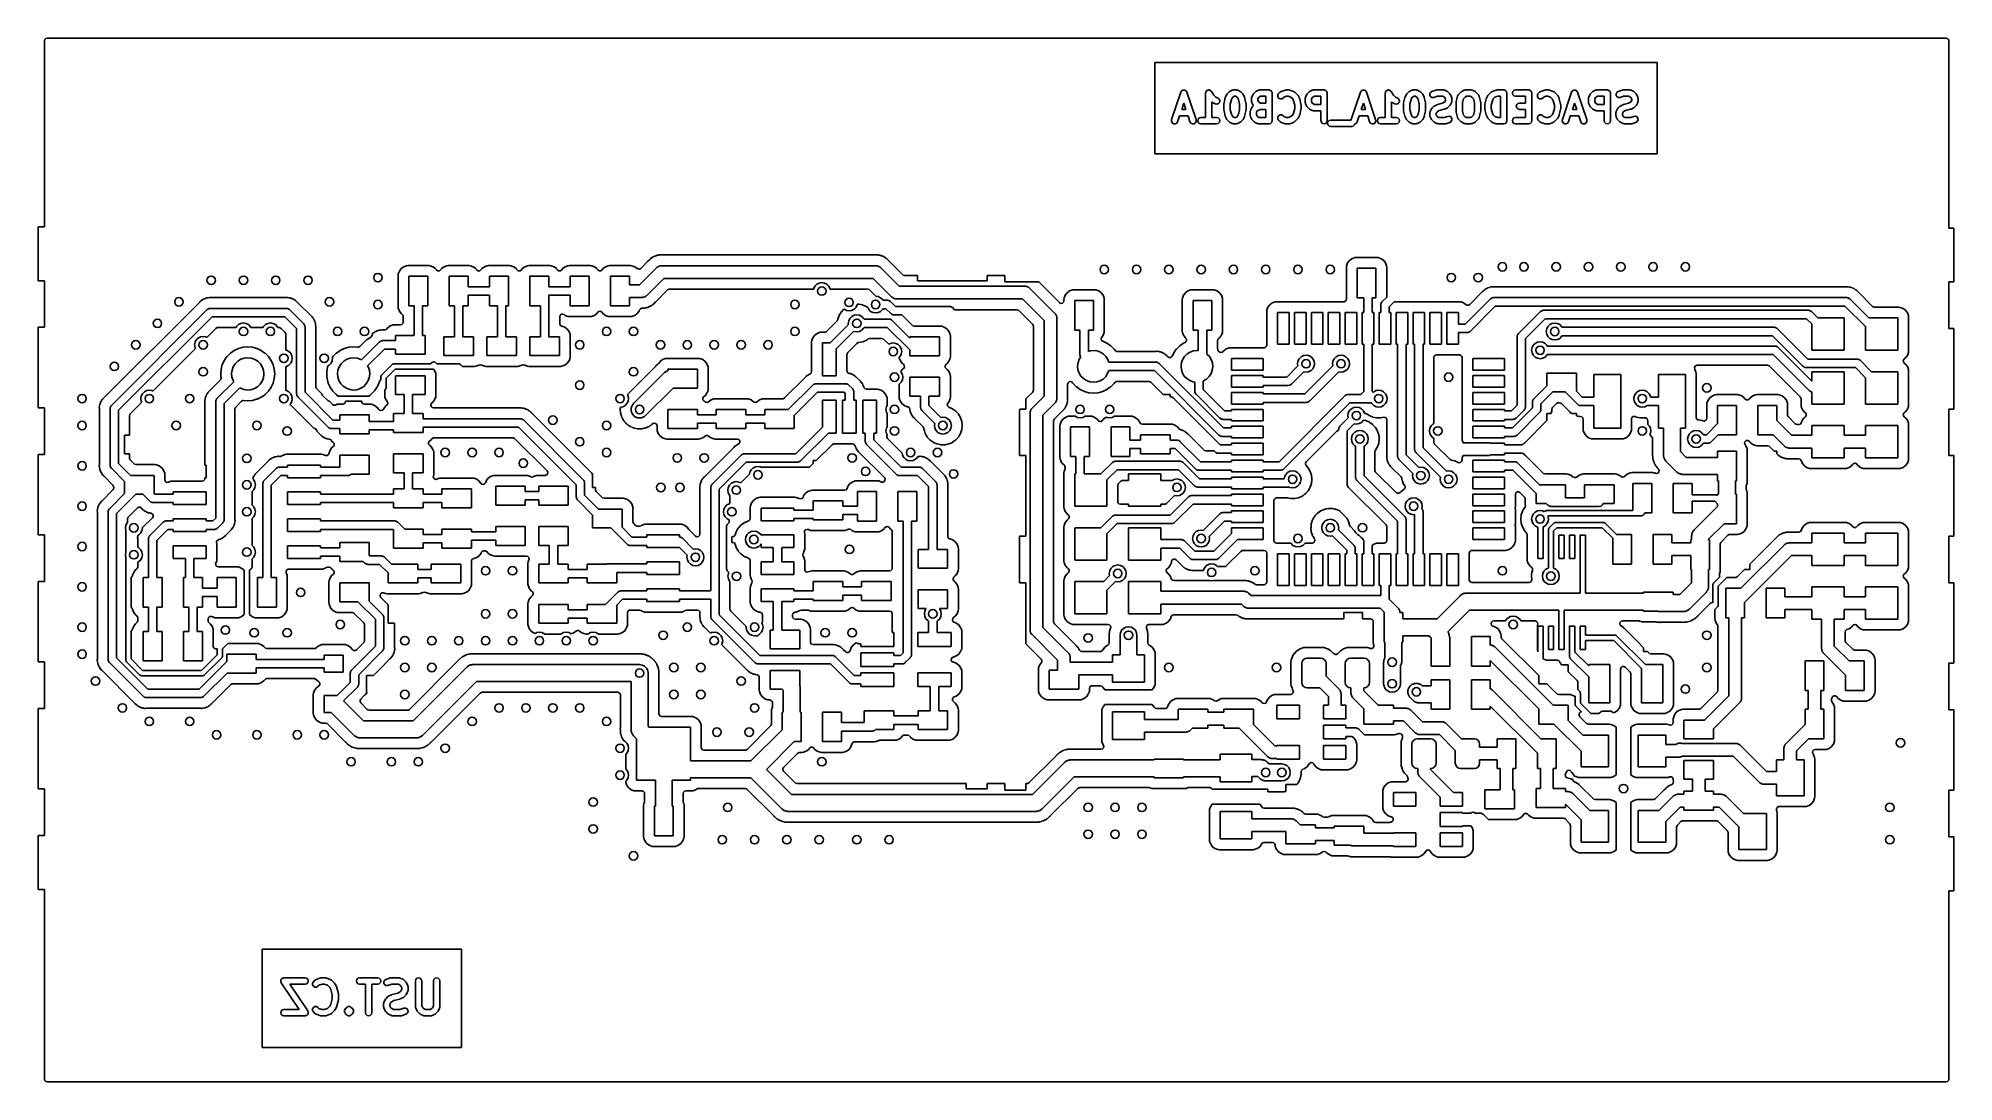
# Model space of a CAD drawing. Extents: x 0.02 to 3.58, y 0.03 to 1.97.
import ezdxf

# ---------------------------------------------------------------- set-up
doc = ezdxf.new("R2010")
doc.units = 0
doc.header["$MEASUREMENT"] = 0
doc.layers.add('BLACK', color=7, linetype='CONTINUOUS')

msp = doc.modelspace()

# ---------------------------------------------------------------- linework, layer by layer
at = {"layer": 'BLACK', "linetype": 'CONTINUOUS'}
for p, q in [((0.03, 1.96504), (0.030787, 1.96772)), ((0.03, 1.61969), (0.03, 1.96504)), ((0.030787, 1.96772), (0.0329, 1.96955)), ((0.0329, 1.96955), (0.034961, 1.97)), ((0.034961, 1.97), (3.56504, 1.97)), ((3.56504, 1.97), (3.56772, 1.96921)), ((3.56772, 1.96921), (3.56955, 1.9671)), ((3.56955, 1.9671), (3.57, 1.96504)), ((3.57, 1.96504), (3.57, 1.61728)), ((3.0278, 1.92482), (2.09409, 1.92482)), ((2.09409, 1.92482), (2.09409, 1.75518)), ((3.0278, 1.75518), (3.0278, 1.92482)), ((2.12518, 1.81871), (2.14224, 1.8699)), ((2.14224, 1.8699), (2.14289, 1.87088)), ((2.14289, 1.87088), (2.14342, 1.87195)), ((2.14342, 1.87195), (2.14372, 1.87214)), ((2.14372, 1.87214), (2.14392, 1.87245)), ((2.14392, 1.87245), (2.14498, 1.87298)), ((2.14498, 1.87298), (2.14597, 1.87363)), ((2.14597, 1.87363), (2.14633, 1.87365)), ((2.14633, 1.87365), (2.14666, 1.87381)), ((2.14666, 1.87381), (2.14784, 1.87374)), ((2.14784, 1.87374), (2.14902, 1.87381)), ((2.14902, 1.87381), (2.14935, 1.87365)), ((2.14935, 1.87365), (2.14971, 1.87363)), ((2.14971, 1.87363), (2.1507, 1.87298)), ((2.1507, 1.87298), (2.15176, 1.87245)), ((2.15176, 1.87245), (2.15196, 1.87214)), ((2.15196, 1.87214), (2.15226, 1.87195)), ((2.15226, 1.87195), (2.15279, 1.87089)), ((2.15279, 1.87089), (2.15344, 1.8699)), ((2.15344, 1.8699), (2.1705, 1.81871)), ((2.18824, 1.86803), (2.18859, 1.86933)), ((2.18824, 1.82275), (2.18824, 1.86803)), ((2.18859, 1.86933), (2.18885, 1.87065)), ((2.18885, 1.87065), (2.18898, 1.87079)), ((2.18898, 1.87079), (2.18903, 1.87098)), ((2.18903, 1.87098), (2.18998, 1.87193)), ((2.18998, 1.87193), (2.19087, 1.87294)), ((2.19087, 1.87294), (2.19106, 1.873)), ((2.19106, 1.873), (2.19119, 1.87314)), ((2.19119, 1.87314), (2.19249, 1.87349)), ((2.19249, 1.87349), (2.19377, 1.87392)), ((2.19377, 1.87392), (2.19396, 1.87388)), ((2.19396, 1.87388), (2.19415, 1.87393)), ((2.19415, 1.87393), (2.19545, 1.87359)), ((2.19545, 1.87359), (2.19676, 1.87332)), ((2.19676, 1.87332), (2.19691, 1.87319)), ((2.19691, 1.87319), (2.1971, 1.87314)), ((2.1971, 1.87314), (2.19805, 1.87219)), ((2.19805, 1.87219), (2.19906, 1.8713)), ((2.19906, 1.8713), (2.20361, 1.86448)), ((2.20054, 1.85119), (2.20005, 1.85147)), ((2.20005, 1.85147), (2.20005, 1.82275)), ((2.20361, 1.86448), (2.20739, 1.8607)), ((2.20739, 1.8607), (2.21141, 1.85869)), ((2.21141, 1.85869), (2.2137, 1.85666)), ((2.2137, 1.85666), (2.21467, 1.85376)), ((2.21467, 1.85376), (2.21405, 1.85076)), ((2.22254, 1.84996), (2.22498, 1.85971)), ((2.22498, 1.85971), (2.22529, 1.86028)), ((2.22529, 1.86028), (2.22542, 1.86092)), ((2.22542, 1.86092), (2.22786, 1.86579)), ((2.22786, 1.86579), (2.22849, 1.86651)), ((2.22849, 1.86651), (2.22897, 1.86733)), ((2.22897, 1.86733), (2.2314, 1.86977)), ((2.2314, 1.86977), (2.23223, 1.87024)), ((2.23223, 1.87024), (2.23294, 1.87087)), ((2.23294, 1.87087), (2.23781, 1.87331)), ((2.23628, 1.85622), (2.23417, 1.8478)), ((2.238, 1.85966), (2.23628, 1.85622)), ((2.23781, 1.87331), (2.23914, 1.87358)), ((2.23908, 1.86074), (2.238, 1.85966)), ((2.24185, 1.86212), (2.23908, 1.86074)), ((2.23914, 1.87358), (2.24045, 1.87393)), ((2.24045, 1.87393), (2.24533, 1.87393)), ((2.24393, 1.86212), (2.24185, 1.86212)), ((2.2467, 1.86074), (2.24393, 1.86212)), ((2.24533, 1.87393), (2.24664, 1.87358)), ((2.24664, 1.87358), (2.24797, 1.87331)), ((2.24779, 1.85966), (2.2467, 1.86074)), ((2.2495, 1.85622), (2.24779, 1.85966)), ((2.24797, 1.87331), (2.25284, 1.87087)), ((2.25161, 1.8478), (2.2495, 1.85622)), ((2.25284, 1.87087), (2.25355, 1.87024)), ((2.25355, 1.87024), (2.25438, 1.86977)), ((2.25438, 1.86977), (2.25682, 1.86733)), ((2.25682, 1.86733), (2.25729, 1.86651)), ((2.25729, 1.86651), (2.25792, 1.86579)), ((2.25792, 1.86579), (2.26036, 1.86092)), ((2.26036, 1.86092), (2.26049, 1.86028)), ((2.26049, 1.86028), (2.26081, 1.85971)), ((2.26081, 1.85971), (2.26324, 1.84996)), ((2.27354, 1.85828), (2.27389, 1.85959)), ((2.27354, 1.8534), (2.27354, 1.85828)), ((2.27389, 1.85209), (2.27354, 1.8534)), ((2.27389, 1.85959), (2.27417, 1.86092)), ((2.27417, 1.85076), (2.27389, 1.85209)), ((2.27417, 1.86092), (2.2766, 1.86579)), ((2.2766, 1.86579), (2.27723, 1.86651)), ((2.27723, 1.86651), (2.27771, 1.86733)), ((2.27771, 1.86733), (2.28015, 1.86977)), ((2.28015, 1.86977), (2.28097, 1.87024)), ((2.28097, 1.87024), (2.28168, 1.87087)), ((2.28168, 1.87087), (2.28656, 1.87331)), ((2.28674, 1.85966), (2.28535, 1.85688)), ((2.28535, 1.85688), (2.28535, 1.8548)), ((2.28535, 1.8548), (2.28674, 1.85203)), ((2.28656, 1.87331), (2.28789, 1.87358)), ((2.28782, 1.86074), (2.28674, 1.85966)), ((2.28674, 1.85203), (2.28782, 1.85095)), ((2.29059, 1.86212), (2.28782, 1.86074)), ((2.28789, 1.87358), (2.2892, 1.87393)), ((2.2892, 1.87393), (2.30626, 1.87393)), ((2.30035, 1.86212), (2.29059, 1.86212)), ((2.30035, 1.84956), (2.30035, 1.86212)), ((2.30626, 1.87393), (2.30921, 1.87314)), ((2.30921, 1.87314), (2.31137, 1.87098)), ((2.31137, 1.87098), (2.31216, 1.86803)), ((2.31216, 1.86803), (2.31216, 1.81685)), ((2.32249, 1.86468), (2.32402, 1.86733)), ((2.32249, 1.86162), (2.32249, 1.86468)), ((2.32402, 1.85898), (2.32249, 1.86162)), ((2.32402, 1.86733), (2.32645, 1.86977)), ((2.32666, 1.85745), (2.32402, 1.85898)), ((2.32645, 1.86977), (2.32763, 1.87045)), ((2.32972, 1.85745), (2.32666, 1.85745)), ((2.32763, 1.87045), (2.32876, 1.87119)), ((2.32876, 1.87119), (2.33607, 1.87363)), ((2.33237, 1.85898), (2.32972, 1.85745)), ((2.33382, 1.86043), (2.33237, 1.85898)), ((2.3389, 1.86212), (2.33382, 1.86043)), ((2.33607, 1.87363), (2.33702, 1.87369)), ((2.33702, 1.87369), (2.33794, 1.87393)), ((2.33794, 1.87393), (2.34282, 1.87393)), ((2.34186, 1.86212), (2.3389, 1.86212)), ((2.34694, 1.86043), (2.34186, 1.86212)), ((2.34282, 1.87393), (2.34373, 1.87369)), ((2.34373, 1.87369), (2.34468, 1.87363)), ((2.34468, 1.87363), (2.35199, 1.87119)), ((2.35015, 1.85722), (2.34694, 1.86043)), ((2.35187, 1.85378), (2.35015, 1.85722)), ((2.35397, 1.84537), (2.35187, 1.85378)), ((2.35199, 1.87119), (2.35313, 1.87045)), ((2.35313, 1.87045), (2.3543, 1.86977)), ((2.3543, 1.86977), (2.35918, 1.86489)), ((2.35918, 1.86489), (2.35965, 1.86407)), ((2.35965, 1.86407), (2.36028, 1.86336)), ((2.36028, 1.86336), (2.36272, 1.85848)), ((2.36272, 1.85848), (2.36285, 1.85784)), ((2.36285, 1.85784), (2.36317, 1.85727)), ((2.36317, 1.85727), (2.36561, 1.84753)), ((2.37347, 1.85828), (2.37382, 1.85959)), ((2.37347, 1.85097), (2.37347, 1.85828)), ((2.37382, 1.85959), (2.37409, 1.86092)), ((2.37409, 1.86092), (2.37653, 1.86579)), ((2.37653, 1.86579), (2.37716, 1.86651)), ((2.37716, 1.86651), (2.37764, 1.86733)), ((2.37764, 1.86733), (2.38007, 1.86977)), ((2.38007, 1.86977), (2.3809, 1.87024)), ((2.3809, 1.87024), (2.38161, 1.87087)), ((2.38161, 1.87087), (2.38648, 1.87331)), ((2.38666, 1.85966), (2.38528, 1.85688)), ((2.38528, 1.85688), (2.38528, 1.85236)), ((2.38528, 1.85236), (2.38666, 1.84959)), ((2.38648, 1.87331), (2.38781, 1.87358)), ((2.38775, 1.86074), (2.38666, 1.85966)), ((2.39052, 1.86212), (2.38775, 1.86074)), ((2.38781, 1.87358), (2.38912, 1.87393)), ((2.38912, 1.87393), (2.40862, 1.87393)), ((2.40271, 1.86212), (2.39052, 1.86212)), ((2.40271, 1.84712), (2.40271, 1.86212)), ((2.40862, 1.87393), (2.41157, 1.87314)), ((2.41157, 1.87314), (2.41373, 1.87098)), ((2.41373, 1.87098), (2.41453, 1.86803)), ((2.41453, 1.86803), (2.41453, 1.81685)), ((2.45907, 1.81871), (2.47613, 1.8699)), ((2.47613, 1.8699), (2.47679, 1.87088)), ((2.47679, 1.87088), (2.47732, 1.87195)), ((2.47732, 1.87195), (2.47762, 1.87214)), ((2.47762, 1.87214), (2.47782, 1.87245)), ((2.47782, 1.87245), (2.47888, 1.87298)), ((2.47888, 1.87298), (2.47987, 1.87363)), ((2.47987, 1.87363), (2.48023, 1.87365)), ((2.48023, 1.87365), (2.48055, 1.87381)), ((2.48055, 1.87381), (2.48174, 1.87374)), ((2.48174, 1.87374), (2.48292, 1.87381)), ((2.48292, 1.87381), (2.48324, 1.87365)), ((2.48324, 1.87365), (2.4836, 1.87363)), ((2.4836, 1.87363), (2.48459, 1.87298)), ((2.48459, 1.87298), (2.48565, 1.87245)), ((2.48565, 1.87245), (2.48585, 1.87214)), ((2.48585, 1.87214), (2.48615, 1.87195)), ((2.48615, 1.87195), (2.48669, 1.87088)), ((2.48669, 1.87088), (2.48734, 1.8699)), ((2.48734, 1.8699), (2.5044, 1.81871)), ((2.52214, 1.86803), (2.52249, 1.86933)), ((2.52214, 1.82275), (2.52214, 1.86803)), ((2.52249, 1.86933), (2.52275, 1.87065)), ((2.52275, 1.87065), (2.52288, 1.87079)), ((2.52288, 1.87079), (2.52293, 1.87098)), ((2.52293, 1.87098), (2.52388, 1.87193)), ((2.52388, 1.87193), (2.52477, 1.87294)), ((2.52477, 1.87294), (2.52495, 1.873)), ((2.52495, 1.873), (2.52509, 1.87314)), ((2.52509, 1.87314), (2.52639, 1.87349)), ((2.52639, 1.87349), (2.52766, 1.87392)), ((2.52766, 1.87392), (2.52785, 1.87388)), ((2.52785, 1.87388), (2.52804, 1.87393)), ((2.52804, 1.87393), (2.52934, 1.87359)), ((2.52934, 1.87359), (2.53066, 1.87332)), ((2.53066, 1.87332), (2.53081, 1.87319)), ((2.53081, 1.87319), (2.531, 1.87314)), ((2.531, 1.87314), (2.53195, 1.87219)), ((2.53195, 1.87219), (2.53296, 1.8713)), ((2.53296, 1.8713), (2.53751, 1.86448)), ((2.53444, 1.85119), (2.53395, 1.85147)), ((2.53395, 1.85147), (2.53395, 1.82275)), ((2.53751, 1.86448), (2.54129, 1.8607)), ((2.54129, 1.8607), (2.54531, 1.85869)), ((2.54531, 1.85869), (2.54759, 1.85666)), ((2.54759, 1.85666), (2.54856, 1.85376)), ((2.54856, 1.85376), (2.54795, 1.85076)), ((2.55643, 1.84996), (2.55887, 1.85971)), ((2.55887, 1.85971), (2.55919, 1.86028)), ((2.55919, 1.86028), (2.55932, 1.86092)), ((2.55932, 1.86092), (2.56176, 1.86579)), ((2.56176, 1.86579), (2.56239, 1.86651)), ((2.56239, 1.86651), (2.56286, 1.86733)), ((2.56286, 1.86733), (2.5653, 1.86977)), ((2.5653, 1.86977), (2.56612, 1.87024)), ((2.56612, 1.87024), (2.56683, 1.87087)), ((2.56683, 1.87087), (2.57171, 1.87331)), ((2.57017, 1.85622), (2.56807, 1.8478)), ((2.57189, 1.85966), (2.57017, 1.85622)), ((2.57171, 1.87331), (2.57304, 1.87358)), ((2.57297, 1.86074), (2.57189, 1.85966)), ((2.57574, 1.86212), (2.57297, 1.86074)), ((2.57304, 1.87358), (2.57435, 1.87393)), ((2.57435, 1.87393), (2.57922, 1.87393)), ((2.57783, 1.86212), (2.57574, 1.86212)), ((2.5806, 1.86074), (2.57783, 1.86212)), ((2.57922, 1.87393), (2.58053, 1.87358)), ((2.58053, 1.87358), (2.58186, 1.87331)), ((2.58168, 1.85966), (2.5806, 1.86074)), ((2.5834, 1.85622), (2.58168, 1.85966)), ((2.58186, 1.87331), (2.58674, 1.87087)), ((2.5855, 1.8478), (2.5834, 1.85622)), ((2.58674, 1.87087), (2.58745, 1.87024)), ((2.58745, 1.87024), (2.58827, 1.86977)), ((2.58827, 1.86977), (2.59071, 1.86733)), ((2.59071, 1.86733), (2.59119, 1.86651)), ((2.59119, 1.86651), (2.59182, 1.86579)), ((2.59182, 1.86579), (2.59425, 1.86092)), ((2.59425, 1.86092), (2.59439, 1.86028)), ((2.59439, 1.86028), (2.5947, 1.85971)), ((2.5947, 1.85971), (2.59714, 1.84996)), ((2.60512, 1.86677), (2.60649, 1.86951)), ((2.6053, 1.86372), (2.60512, 1.86677)), ((2.60699, 1.86117), (2.6053, 1.86372)), ((2.60649, 1.86951), (2.60904, 1.87119)), ((2.60972, 1.8598), (2.60699, 1.86117)), ((2.60904, 1.87119), (2.61635, 1.87363)), ((2.61277, 1.85999), (2.60972, 1.8598)), ((2.61918, 1.86212), (2.61277, 1.85999)), ((2.61635, 1.87363), (2.6173, 1.87369)), ((2.6173, 1.87369), (2.61822, 1.87393)), ((2.61822, 1.87393), (2.6304, 1.87393)), ((2.62901, 1.86212), (2.61918, 1.86212)), ((2.63178, 1.86074), (2.62901, 1.86212)), ((2.6304, 1.87393), (2.63172, 1.87358)), ((2.63172, 1.87358), (2.63305, 1.87331)), ((2.63286, 1.85966), (2.63178, 1.86074)), ((2.63178, 1.85095), (2.63286, 1.85203)), ((2.63425, 1.85688), (2.63286, 1.85966)), ((2.63286, 1.85203), (2.63425, 1.8548)), ((2.63305, 1.87331), (2.63792, 1.87087)), ((2.63425, 1.8548), (2.63425, 1.85688)), ((2.63792, 1.87087), (2.63863, 1.87024)), ((2.63863, 1.87024), (2.63946, 1.86977)), ((2.63946, 1.86977), (2.64189, 1.86733)), ((2.64189, 1.86733), (2.64237, 1.86651)), ((2.64237, 1.86651), (2.643, 1.86579)), ((2.643, 1.86579), (2.64544, 1.86092)), ((2.64544, 1.86092), (2.64571, 1.85959)), ((2.64571, 1.85209), (2.64544, 1.85076)), ((2.64571, 1.85959), (2.64606, 1.85828)), ((2.64606, 1.8534), (2.64571, 1.85209)), ((2.64606, 1.85828), (2.64606, 1.8534)), ((2.65375, 1.85097), (2.65393, 1.85167)), ((2.65392, 1.8524), (2.65636, 1.86215)), ((2.65393, 1.85167), (2.65392, 1.8524)), ((2.65636, 1.86215), (2.65638, 1.86219)), ((2.65638, 1.86224), (2.65712, 1.86353)), ((2.65638, 1.86219), (2.65638, 1.86224)), ((2.65712, 1.86353), (2.65784, 1.86482)), ((2.65784, 1.86482), (2.65789, 1.86485)), ((2.65789, 1.86485), (2.65791, 1.86489)), ((2.65791, 1.86489), (2.66279, 1.86977)), ((2.66279, 1.86977), (2.66361, 1.87024)), ((2.66361, 1.87024), (2.66432, 1.87087)), ((2.66432, 1.87087), (2.6692, 1.87331)), ((2.66742, 1.8577), (2.66556, 1.85024)), ((2.67046, 1.86074), (2.66742, 1.8577)), ((2.6692, 1.87331), (2.67053, 1.87358)), ((2.67323, 1.86212), (2.67046, 1.86074)), ((2.67053, 1.87358), (2.67184, 1.87393)), ((2.67184, 1.87393), (2.68159, 1.87393)), ((2.68019, 1.86212), (2.67323, 1.86212)), ((2.68296, 1.86074), (2.68019, 1.86212)), ((2.68159, 1.87393), (2.6829, 1.87358)), ((2.6829, 1.87358), (2.68423, 1.87331)), ((2.686, 1.8577), (2.68296, 1.86074)), ((2.68423, 1.87331), (2.6891, 1.87087)), ((2.68787, 1.85024), (2.686, 1.8577)), ((2.6891, 1.87087), (2.68981, 1.87024)), ((2.68981, 1.87024), (2.69064, 1.86977)), ((2.69064, 1.86977), (2.69551, 1.86489)), ((2.69551, 1.86489), (2.69554, 1.86485)), ((2.69554, 1.86485), (2.69558, 1.86482)), ((2.69558, 1.86482), (2.6963, 1.86353)), ((2.6963, 1.86353), (2.69704, 1.86224)), ((2.69704, 1.86224), (2.69704, 1.86219)), ((2.69704, 1.86219), (2.69706, 1.86215)), ((2.69706, 1.86215), (2.6995, 1.8524)), ((2.6995, 1.8524), (2.69949, 1.85167)), ((2.69949, 1.85167), (2.69968, 1.85097)), ((2.70754, 1.84753), (2.70998, 1.85727)), ((2.70998, 1.85727), (2.71029, 1.85784)), ((2.71029, 1.85784), (2.71042, 1.85848)), ((2.71042, 1.85848), (2.71286, 1.86336)), ((2.71286, 1.86336), (2.71349, 1.86407)), ((2.71349, 1.86407), (2.71397, 1.86489)), ((2.71397, 1.86489), (2.71884, 1.86977)), ((2.71884, 1.86977), (2.72002, 1.87045)), ((2.72128, 1.85378), (2.71918, 1.84537)), ((2.72002, 1.87045), (2.72115, 1.87119)), ((2.72115, 1.87119), (2.72846, 1.87363)), ((2.723, 1.85722), (2.72128, 1.85378)), ((2.72621, 1.86043), (2.723, 1.85722)), ((2.73129, 1.86212), (2.72621, 1.86043)), ((2.72846, 1.87363), (2.72941, 1.87369)), ((2.72941, 1.87369), (2.73033, 1.87393)), ((2.73033, 1.87393), (2.74252, 1.87393)), ((2.73661, 1.86212), (2.73129, 1.86212)), ((2.73661, 1.82275), (2.73661, 1.86212)), ((2.74252, 1.87393), (2.74547, 1.87314)), ((2.74547, 1.87314), (2.74763, 1.87098)), ((2.74763, 1.87098), (2.74842, 1.86803)), ((2.74842, 1.86803), (2.74842, 1.81685)), ((2.75855, 1.86803), (2.75934, 1.87098)), ((2.75934, 1.86507), (2.75855, 1.86803)), ((2.75934, 1.87098), (2.7615, 1.87314)), ((2.7615, 1.86291), (2.75934, 1.86507)), ((2.7615, 1.87314), (2.76445, 1.87393)), ((2.76445, 1.86212), (2.7615, 1.86291)), ((2.76445, 1.87393), (2.78882, 1.87393)), ((2.78292, 1.86212), (2.76445, 1.86212)), ((2.78292, 1.84956), (2.78292, 1.86212)), ((2.78882, 1.87393), (2.79178, 1.87314)), ((2.79178, 1.87314), (2.79394, 1.87098)), ((2.79394, 1.87098), (2.79473, 1.86803)), ((2.79473, 1.86803), (2.79473, 1.81685)), ((2.80505, 1.86468), (2.80658, 1.86733)), ((2.80505, 1.86162), (2.80505, 1.86468)), ((2.80658, 1.85898), (2.80505, 1.86162)), ((2.80658, 1.86733), (2.80902, 1.86977)), ((2.80923, 1.85745), (2.80658, 1.85898)), ((2.80902, 1.86977), (2.81019, 1.87045)), ((2.81229, 1.85745), (2.80923, 1.85745)), ((2.81019, 1.87045), (2.81133, 1.87119)), ((2.81133, 1.87119), (2.81864, 1.87363)), ((2.81493, 1.85898), (2.81229, 1.85745)), ((2.81638, 1.86043), (2.81493, 1.85898)), ((2.82146, 1.86212), (2.81638, 1.86043)), ((2.81864, 1.87363), (2.81959, 1.87369)), ((2.81959, 1.87369), (2.82051, 1.87393)), ((2.82051, 1.87393), (2.82538, 1.87393)), ((2.82442, 1.86212), (2.82146, 1.86212)), ((2.8295, 1.86043), (2.82442, 1.86212)), ((2.82538, 1.87393), (2.8263, 1.87369)), ((2.8263, 1.87369), (2.82725, 1.87363)), ((2.82725, 1.87363), (2.83456, 1.87119)), ((2.83271, 1.85722), (2.8295, 1.86043)), ((2.83443, 1.85378), (2.83271, 1.85722)), ((2.83654, 1.84537), (2.83443, 1.85378)), ((2.83456, 1.87119), (2.83569, 1.87044)), ((2.83569, 1.87044), (2.83687, 1.86977)), ((2.83687, 1.86977), (2.84174, 1.86489)), ((2.84174, 1.86489), (2.84222, 1.86407)), ((2.84222, 1.86407), (2.84285, 1.86336)), ((2.84285, 1.86336), (2.84529, 1.85848)), ((2.84529, 1.85848), (2.84542, 1.85784)), ((2.84542, 1.85784), (2.84573, 1.85727)), ((2.84573, 1.85727), (2.84817, 1.84753)), ((2.85146, 1.81871), (2.86852, 1.8699)), ((2.86852, 1.8699), (2.86918, 1.87088)), ((2.86918, 1.87088), (2.86971, 1.87195)), ((2.86971, 1.87195), (2.87001, 1.87214)), ((2.87001, 1.87214), (2.87021, 1.87245)), ((2.87021, 1.87245), (2.87127, 1.87298)), ((2.87127, 1.87298), (2.87226, 1.87363)), ((2.87226, 1.87363), (2.87262, 1.87365)), ((2.87262, 1.87365), (2.87294, 1.87381)), ((2.87294, 1.87381), (2.87412, 1.87374)), ((2.87412, 1.87374), (2.87531, 1.87381)), ((2.87531, 1.87381), (2.87563, 1.87365)), ((2.87563, 1.87365), (2.87599, 1.87363)), ((2.87599, 1.87363), (2.87698, 1.87298)), ((2.87698, 1.87298), (2.87804, 1.87245)), ((2.87804, 1.87245), (2.87824, 1.87214)), ((2.87824, 1.87214), (2.87854, 1.87195)), ((2.87854, 1.87195), (2.87907, 1.87089)), ((2.87907, 1.87089), (2.87973, 1.8699)), ((2.87973, 1.8699), (2.89679, 1.81871)), ((2.8999, 1.85828), (2.90025, 1.85959)), ((2.8999, 1.85097), (2.8999, 1.85828)), ((2.90025, 1.85959), (2.90053, 1.86092)), ((2.90053, 1.86092), (2.90296, 1.86579)), ((2.90296, 1.86579), (2.90359, 1.86651)), ((2.90359, 1.86651), (2.90407, 1.86733)), ((2.90407, 1.86733), (2.90651, 1.86977)), ((2.90651, 1.86977), (2.90733, 1.87024)), ((2.90733, 1.87024), (2.90804, 1.87087)), ((2.90804, 1.87087), (2.91292, 1.87331)), ((2.9131, 1.85966), (2.91171, 1.85688)), ((2.91171, 1.85688), (2.91171, 1.85236)), ((2.91171, 1.85236), (2.9131, 1.84959)), ((2.91292, 1.87331), (2.91425, 1.87358)), ((2.91418, 1.86074), (2.9131, 1.85966)), ((2.91695, 1.86212), (2.91418, 1.86074)), ((2.91425, 1.87358), (2.91556, 1.87393)), ((2.91556, 1.87393), (2.93505, 1.87393)), ((2.92915, 1.86212), (2.91695, 1.86212)), ((2.92915, 1.84712), (2.92915, 1.86212)), ((2.93505, 1.87393), (2.93801, 1.87314)), ((2.93801, 1.87314), (2.94017, 1.87098)), ((2.94017, 1.87098), (2.94096, 1.86803)), ((2.94096, 1.86803), (2.94096, 1.81685)), ((2.9512, 1.86677), (2.95257, 1.86951)), ((2.95139, 1.86372), (2.9512, 1.86677)), ((2.95307, 1.86117), (2.95139, 1.86372)), ((2.95257, 1.86951), (2.95512, 1.87119)), ((2.95581, 1.8598), (2.95307, 1.86117)), ((2.95512, 1.87119), (2.96243, 1.87363)), ((2.95886, 1.85999), (2.95581, 1.8598)), ((2.96526, 1.86212), (2.95886, 1.85999)), ((2.96243, 1.87363), (2.96338, 1.87369)), ((2.96338, 1.87369), (2.9643, 1.87393)), ((2.9643, 1.87393), (2.97649, 1.87393)), ((2.97509, 1.86212), (2.96526, 1.86212)), ((2.97786, 1.86074), (2.97509, 1.86212)), ((2.97649, 1.87393), (2.9778, 1.87358)), ((2.9778, 1.87358), (2.97913, 1.87331)), ((2.97894, 1.85966), (2.97786, 1.86074)), ((2.97786, 1.85095), (2.97894, 1.85203)), ((2.98033, 1.85688), (2.97894, 1.85966)), ((2.97894, 1.85203), (2.98033, 1.8548)), ((2.97913, 1.87331), (2.984, 1.87087)), ((2.98033, 1.8548), (2.98033, 1.85688)), ((2.984, 1.87087), (2.98471, 1.87024)), ((2.98471, 1.87024), (2.98554, 1.86977)), ((2.98554, 1.86977), (2.98797, 1.86733)), ((2.98797, 1.86733), (2.98845, 1.86651)), ((2.98845, 1.86651), (2.98908, 1.86579)), ((2.98908, 1.86579), (2.99152, 1.86092)), ((2.99152, 1.86092), (2.99179, 1.85959)), ((2.99179, 1.85209), (2.99152, 1.85076)), ((2.99179, 1.85959), (2.99214, 1.85828)), ((2.99214, 1.8534), (2.99179, 1.85209)), ((2.99214, 1.85828), (2.99214, 1.8534)), ((2.12499, 1.81566), (2.12518, 1.81871)), ((2.13991, 1.82556), (2.13638, 1.81498)), ((2.15577, 1.82556), (2.13991, 1.82556)), ((2.14784, 1.84935), (2.14385, 1.83738)), ((2.14385, 1.83738), (2.15183, 1.83738)), ((2.15183, 1.83738), (2.14784, 1.84935)), ((2.1593, 1.81498), (2.15577, 1.82556)), ((2.1705, 1.81871), (2.17069, 1.81566)), ((2.17362, 1.81685), (2.17441, 1.8198)), ((2.17441, 1.81389), (2.17362, 1.81685)), ((2.17441, 1.8198), (2.17657, 1.82196)), ((2.17657, 1.82196), (2.17952, 1.82275)), ((2.17952, 1.82275), (2.18824, 1.82275)), ((2.20005, 1.82275), (2.20877, 1.82275)), ((2.20125, 1.85056), (2.20054, 1.85119)), ((2.20613, 1.84812), (2.20125, 1.85056)), ((2.20912, 1.84751), (2.20613, 1.84812)), ((2.20877, 1.82275), (2.21172, 1.82196)), ((2.21202, 1.84848), (2.20912, 1.84751)), ((2.21172, 1.82196), (2.21388, 1.8198)), ((2.21405, 1.85076), (2.21202, 1.84848)), ((2.21388, 1.8198), (2.21468, 1.81685)), ((2.21468, 1.81685), (2.21388, 1.81389)), ((2.22236, 1.84853), (2.22255, 1.84923)), ((2.22236, 1.83634), (2.22236, 1.84853)), ((2.22255, 1.83564), (2.22236, 1.83634)), ((2.22255, 1.84923), (2.22254, 1.84996)), ((2.22254, 1.83491), (2.22255, 1.83564)), ((2.22498, 1.82516), (2.22254, 1.83491)), ((2.22529, 1.82459), (2.22498, 1.82516)), ((2.22542, 1.82395), (2.22529, 1.82459)), ((2.22786, 1.81908), (2.22542, 1.82395)), ((2.22849, 1.81837), (2.22786, 1.81908)), ((2.22897, 1.81755), (2.22849, 1.81837)), ((2.2314, 1.81511), (2.22897, 1.81755)), ((2.23417, 1.8478), (2.23417, 1.83707)), ((2.23417, 1.83707), (2.23628, 1.82866)), ((2.23628, 1.82866), (2.238, 1.82522)), ((2.238, 1.82522), (2.23908, 1.82414)), ((2.23908, 1.82414), (2.24185, 1.82275)), ((2.24185, 1.82275), (2.24393, 1.82275)), ((2.24393, 1.82275), (2.2467, 1.82414)), ((2.2467, 1.82414), (2.24779, 1.82522)), ((2.24779, 1.82522), (2.2495, 1.82866)), ((2.2495, 1.82866), (2.25161, 1.83707)), ((2.25161, 1.83707), (2.25161, 1.8478)), ((2.25682, 1.81755), (2.25438, 1.81511)), ((2.25729, 1.81837), (2.25682, 1.81755)), ((2.25792, 1.81908), (2.25729, 1.81837)), ((2.26036, 1.82395), (2.25792, 1.81908)), ((2.26049, 1.82459), (2.26036, 1.82395)), ((2.26081, 1.82516), (2.26049, 1.82459)), ((2.26324, 1.83491), (2.26081, 1.82516)), ((2.26324, 1.84996), (2.26323, 1.84923)), ((2.26323, 1.84923), (2.26342, 1.84853)), ((2.26342, 1.83634), (2.26323, 1.83564)), ((2.26323, 1.83564), (2.26324, 1.83491)), ((2.26342, 1.84853), (2.26342, 1.83634)), ((2.27111, 1.83391), (2.27146, 1.83522)), ((2.27111, 1.8266), (2.27111, 1.83391)), ((2.27146, 1.82528), (2.27111, 1.8266)), ((2.27146, 1.83522), (2.27173, 1.83655)), ((2.27173, 1.82395), (2.27146, 1.82528)), ((2.27173, 1.83655), (2.27417, 1.84142)), ((2.27417, 1.81908), (2.27173, 1.82395)), ((2.2766, 1.84589), (2.27417, 1.85076)), ((2.27417, 1.84142), (2.2748, 1.84213)), ((2.2748, 1.81837), (2.27417, 1.81908)), ((2.2748, 1.84213), (2.27527, 1.84296)), ((2.27527, 1.81755), (2.2748, 1.81837)), ((2.27527, 1.84296), (2.27733, 1.84501)), ((2.27771, 1.81511), (2.27527, 1.81755)), ((2.27723, 1.84518), (2.2766, 1.84589)), ((2.27733, 1.84501), (2.27723, 1.84518)), ((2.2843, 1.83528), (2.28292, 1.83251)), ((2.28292, 1.83251), (2.28292, 1.82799)), ((2.28292, 1.82799), (2.2843, 1.82522)), ((2.28508, 1.83606), (2.2843, 1.83528)), ((2.2843, 1.82522), (2.28538, 1.82414)), ((2.29016, 1.83775), (2.28508, 1.83606)), ((2.28538, 1.82414), (2.28815, 1.82275)), ((2.28782, 1.85095), (2.29059, 1.84956)), ((2.28815, 1.82275), (2.30035, 1.82275)), ((2.30035, 1.83775), (2.29016, 1.83775)), ((2.29059, 1.84956), (2.30035, 1.84956)), ((2.30035, 1.82275), (2.30035, 1.83775)), ((2.31216, 1.81685), (2.31137, 1.81389)), ((2.32249, 1.82325), (2.32402, 1.8259)), ((2.32249, 1.82019), (2.32249, 1.82325)), ((2.32402, 1.81755), (2.32249, 1.82019)), ((2.32402, 1.8259), (2.32666, 1.82743)), ((2.32645, 1.81511), (2.32402, 1.81755)), ((2.32666, 1.82743), (2.32972, 1.82743)), ((2.32972, 1.82743), (2.33237, 1.8259)), ((2.33237, 1.8259), (2.33382, 1.82445)), ((2.33382, 1.82445), (2.3389, 1.82275)), ((2.3389, 1.82275), (2.34186, 1.82275)), ((2.34186, 1.82275), (2.34694, 1.82445)), ((2.34694, 1.82445), (2.35015, 1.82766)), ((2.35015, 1.82766), (2.35187, 1.83109)), ((2.35187, 1.83109), (2.35397, 1.83951)), ((2.35397, 1.83951), (2.35397, 1.84537)), ((2.35918, 1.81998), (2.3543, 1.81511)), ((2.35965, 1.82081), (2.35918, 1.81998)), ((2.36028, 1.82152), (2.35965, 1.82081)), ((2.36272, 1.82639), (2.36028, 1.82152)), ((2.36285, 1.82703), (2.36272, 1.82639)), ((2.36317, 1.8276), (2.36285, 1.82703)), ((2.36561, 1.83735), (2.36317, 1.8276)), ((2.36561, 1.84753), (2.36559, 1.8468)), ((2.36559, 1.8468), (2.36578, 1.84609)), ((2.36578, 1.83878), (2.36559, 1.83808)), ((2.36559, 1.83808), (2.36561, 1.83735)), ((2.36578, 1.84609), (2.36578, 1.83878)), ((2.37382, 1.84966), (2.37347, 1.85097)), ((2.37409, 1.84833), (2.37382, 1.84966)), ((2.37653, 1.84345), (2.37409, 1.84833)), ((2.37716, 1.84274), (2.37653, 1.84345)), ((2.37764, 1.84192), (2.37716, 1.84274)), ((2.38007, 1.83948), (2.37764, 1.84192)), ((2.3809, 1.839), (2.38007, 1.83948)), ((2.38161, 1.83837), (2.3809, 1.839)), ((2.38648, 1.83594), (2.38161, 1.83837)), ((2.38781, 1.83566), (2.38648, 1.83594)), ((2.38666, 1.84959), (2.38775, 1.84851)), ((2.38775, 1.84851), (2.39052, 1.84712)), ((2.38912, 1.83531), (2.38781, 1.83566)), ((2.40271, 1.83531), (2.38912, 1.83531)), ((2.39052, 1.84712), (2.40271, 1.84712)), ((2.40271, 1.81685), (2.40271, 1.83531)), ((2.40351, 1.81389), (2.40271, 1.81685)), ((2.41453, 1.81685), (2.41373, 1.81389)), ((2.41569, 1.81492), (2.41785, 1.81709)), ((2.41785, 1.81709), (2.42081, 1.81788)), ((2.42081, 1.81788), (2.45902, 1.81788)), ((2.45902, 1.81788), (2.45907, 1.81871)), ((2.47381, 1.82556), (2.47028, 1.81498)), ((2.48967, 1.82556), (2.47381, 1.82556)), ((2.48174, 1.84935), (2.47774, 1.83738)), ((2.47774, 1.83738), (2.48573, 1.83738)), ((2.48573, 1.83738), (2.48174, 1.84935)), ((2.49319, 1.81498), (2.48967, 1.82556)), ((2.5044, 1.81871), (2.50458, 1.81566)), ((2.50751, 1.81685), (2.50831, 1.8198)), ((2.50831, 1.81389), (2.50751, 1.81685)), ((2.50831, 1.8198), (2.51047, 1.82196)), ((2.51047, 1.82196), (2.51342, 1.82275)), ((2.51342, 1.82275), (2.52214, 1.82275)), ((2.53395, 1.82275), (2.54267, 1.82275)), ((2.53515, 1.85056), (2.53444, 1.85119)), ((2.54002, 1.84812), (2.53515, 1.85056)), ((2.54302, 1.84751), (2.54002, 1.84812)), ((2.54267, 1.82275), (2.54562, 1.82196)), ((2.54592, 1.84848), (2.54302, 1.84751)), ((2.54562, 1.82196), (2.54778, 1.8198)), ((2.54795, 1.85076), (2.54592, 1.84848)), ((2.54778, 1.8198), (2.54857, 1.81685)), ((2.54857, 1.81685), (2.54778, 1.81389)), ((2.55626, 1.84853), (2.55645, 1.84923)), ((2.55626, 1.83634), (2.55626, 1.84853)), ((2.55645, 1.83564), (2.55626, 1.83634)), ((2.55645, 1.84923), (2.55643, 1.84996)), ((2.55643, 1.83491), (2.55645, 1.83564)), ((2.55887, 1.82516), (2.55643, 1.83491)), ((2.55919, 1.82459), (2.55887, 1.82516)), ((2.55932, 1.82395), (2.55919, 1.82459)), ((2.56176, 1.81908), (2.55932, 1.82395)), ((2.56239, 1.81837), (2.56176, 1.81908)), ((2.56286, 1.81755), (2.56239, 1.81837)), ((2.5653, 1.81511), (2.56286, 1.81755)), ((2.56807, 1.8478), (2.56807, 1.83707)), ((2.56807, 1.83707), (2.57017, 1.82866)), ((2.57017, 1.82866), (2.57189, 1.82522)), ((2.57189, 1.82522), (2.57297, 1.82414)), ((2.57297, 1.82414), (2.57574, 1.82275)), ((2.57574, 1.82275), (2.57783, 1.82275)), ((2.57783, 1.82275), (2.5806, 1.82414)), ((2.5806, 1.82414), (2.58168, 1.82522)), ((2.58168, 1.82522), (2.5834, 1.82866)), ((2.5834, 1.82866), (2.5855, 1.83707)), ((2.5855, 1.83707), (2.5855, 1.8478)), ((2.59071, 1.81755), (2.58827, 1.81511)), ((2.59119, 1.81837), (2.59071, 1.81755)), ((2.59182, 1.81908), (2.59119, 1.81837)), ((2.59425, 1.82395), (2.59182, 1.81908)), ((2.59439, 1.82459), (2.59425, 1.82395)), ((2.5947, 1.82516), (2.59439, 1.82459)), ((2.59714, 1.83491), (2.5947, 1.82516)), ((2.59714, 1.84996), (2.59713, 1.84923)), ((2.59713, 1.84923), (2.59732, 1.84853)), ((2.59732, 1.83634), (2.59713, 1.83564)), ((2.59713, 1.83564), (2.59714, 1.83491)), ((2.59732, 1.84853), (2.59732, 1.83634)), ((2.605, 1.83147), (2.60535, 1.83278)), ((2.605, 1.8266), (2.605, 1.83147)), ((2.60535, 1.82528), (2.605, 1.8266)), ((2.60535, 1.83278), (2.60563, 1.83411)), ((2.60563, 1.82395), (2.60535, 1.82528)), ((2.60563, 1.83411), (2.60806, 1.83899)), ((2.60806, 1.81908), (2.60563, 1.82395)), ((2.60806, 1.83899), (2.60869, 1.8397)), ((2.60869, 1.81837), (2.60806, 1.81908)), ((2.60869, 1.8397), (2.60917, 1.84052)), ((2.60917, 1.81755), (2.60869, 1.81837)), ((2.60917, 1.84052), (2.61161, 1.84296)), ((2.61161, 1.81511), (2.60917, 1.81755)), ((2.61161, 1.84296), (2.61243, 1.84343)), ((2.61243, 1.84343), (2.61314, 1.84406)), ((2.61314, 1.84406), (2.61802, 1.8465)), ((2.6182, 1.83285), (2.61681, 1.83008)), ((2.61681, 1.83008), (2.61681, 1.82799)), ((2.61681, 1.82799), (2.6182, 1.82522)), ((2.61802, 1.8465), (2.61865, 1.84663)), ((2.61928, 1.83393), (2.6182, 1.83285)), ((2.6182, 1.82522), (2.61928, 1.82414)), ((2.61865, 1.84663), (2.61922, 1.84695)), ((2.61922, 1.84695), (2.62834, 1.84923)), ((2.62272, 1.83565), (2.61928, 1.83393)), ((2.61928, 1.82414), (2.62205, 1.82275)), ((2.62205, 1.82275), (2.63188, 1.82275)), ((2.63184, 1.83793), (2.62272, 1.83565)), ((2.62834, 1.84923), (2.63178, 1.85095)), ((2.63241, 1.83824), (2.63184, 1.83793)), ((2.63188, 1.82275), (2.63829, 1.82489)), ((2.63305, 1.83837), (2.63241, 1.83824)), ((2.63792, 1.84081), (2.63305, 1.83837)), ((2.63863, 1.84144), (2.63792, 1.84081)), ((2.63829, 1.82489), (2.64134, 1.82507)), ((2.63946, 1.84192), (2.63863, 1.84144)), ((2.64189, 1.84435), (2.63946, 1.84192)), ((2.64134, 1.82507), (2.64407, 1.8237)), ((2.64237, 1.84518), (2.64189, 1.84435)), ((2.643, 1.84589), (2.64237, 1.84518)), ((2.64544, 1.85076), (2.643, 1.84589)), ((2.64407, 1.8237), (2.64576, 1.82115)), ((2.64594, 1.8181), (2.64457, 1.81537)), ((2.64576, 1.82115), (2.64594, 1.8181)), ((2.65375, 1.83391), (2.65375, 1.85097)), ((2.65393, 1.8332), (2.65375, 1.83391)), ((2.65392, 1.83247), (2.65393, 1.8332)), ((2.65636, 1.82273), (2.65392, 1.83247)), ((2.65638, 1.82268), (2.65636, 1.82273)), ((2.65638, 1.82263), (2.65638, 1.82268)), ((2.65712, 1.82135), (2.65638, 1.82263)), ((2.65784, 1.82005), (2.65712, 1.82135)), ((2.65789, 1.82003), (2.65784, 1.82005)), ((2.65791, 1.81998), (2.65789, 1.82003)), ((2.66279, 1.81511), (2.65791, 1.81998)), ((2.66556, 1.85024), (2.66556, 1.83463)), ((2.66556, 1.83463), (2.66742, 1.82718)), ((2.66742, 1.82718), (2.67046, 1.82414)), ((2.67046, 1.82414), (2.67323, 1.82275)), ((2.67323, 1.82275), (2.68019, 1.82275)), ((2.68019, 1.82275), (2.68296, 1.82414)), ((2.68296, 1.82414), (2.686, 1.82718)), ((2.686, 1.82718), (2.68787, 1.83463)), ((2.68787, 1.83463), (2.68787, 1.85024)), ((2.69551, 1.81998), (2.69064, 1.81511)), ((2.69554, 1.82003), (2.69551, 1.81998)), ((2.69558, 1.82005), (2.69554, 1.82003)), ((2.6963, 1.82135), (2.69558, 1.82005)), ((2.69704, 1.82263), (2.6963, 1.82135)), ((2.69706, 1.82273), (2.69704, 1.82268)), ((2.69704, 1.82268), (2.69704, 1.82263)), ((2.6995, 1.83247), (2.69706, 1.82273)), ((2.69968, 1.83391), (2.69949, 1.8332)), ((2.69949, 1.8332), (2.6995, 1.83247)), ((2.69968, 1.85097), (2.69968, 1.83391)), ((2.70736, 1.84609), (2.70755, 1.8468)), ((2.70736, 1.83878), (2.70736, 1.84609)), ((2.70755, 1.83808), (2.70736, 1.83878)), ((2.70755, 1.8468), (2.70754, 1.84753)), ((2.70754, 1.83735), (2.70755, 1.83808)), ((2.70998, 1.8276), (2.70754, 1.83735)), ((2.71029, 1.82703), (2.70998, 1.8276)), ((2.71042, 1.82639), (2.71029, 1.82703)), ((2.71286, 1.82152), (2.71042, 1.82639)), ((2.71349, 1.82081), (2.71286, 1.82152)), ((2.71397, 1.81998), (2.71349, 1.82081)), ((2.71884, 1.81511), (2.71397, 1.81998)), ((2.71918, 1.84537), (2.71918, 1.83951)), ((2.71918, 1.83951), (2.72128, 1.83109)), ((2.72128, 1.83109), (2.723, 1.82766)), ((2.723, 1.82766), (2.72621, 1.82445)), ((2.72621, 1.82445), (2.73129, 1.82275)), ((2.73129, 1.82275), (2.73661, 1.82275)), ((2.74842, 1.81685), (2.74763, 1.81389)), ((2.75855, 1.81685), (2.75934, 1.8198)), ((2.75934, 1.81389), (2.75855, 1.81685)), ((2.75934, 1.8198), (2.7615, 1.82196)), ((2.7615, 1.82196), (2.76445, 1.82275)), ((2.76445, 1.82275), (2.78292, 1.82275)), ((2.76586, 1.84366), (2.76665, 1.84661)), ((2.76665, 1.8407), (2.76586, 1.84366)), ((2.76665, 1.84661), (2.76881, 1.84877)), ((2.76881, 1.83854), (2.76665, 1.8407)), ((2.76881, 1.84877), (2.77176, 1.84956)), ((2.77176, 1.83775), (2.76881, 1.83854)), ((2.77176, 1.84956), (2.78292, 1.84956)), ((2.78292, 1.83775), (2.77176, 1.83775)), ((2.78292, 1.82275), (2.78292, 1.83775)), ((2.79473, 1.81685), (2.79394, 1.81389)), ((2.80505, 1.82325), (2.80658, 1.8259)), ((2.80505, 1.82019), (2.80505, 1.82325)), ((2.80658, 1.81755), (2.80505, 1.82019)), ((2.80658, 1.8259), (2.80923, 1.82743)), ((2.80902, 1.81511), (2.80658, 1.81755)), ((2.80923, 1.82743), (2.81229, 1.82743)), ((2.81229, 1.82743), (2.81493, 1.8259)), ((2.81493, 1.8259), (2.81638, 1.82445)), ((2.81638, 1.82445), (2.82146, 1.82275)), ((2.82146, 1.82275), (2.82442, 1.82275)), ((2.82442, 1.82275), (2.8295, 1.82445)), ((2.8295, 1.82445), (2.83271, 1.82766)), ((2.83271, 1.82766), (2.83443, 1.83109)), ((2.83443, 1.83109), (2.83654, 1.83951)), ((2.83654, 1.83951), (2.83654, 1.84537)), ((2.84174, 1.81998), (2.83687, 1.81511)), ((2.84222, 1.82081), (2.84174, 1.81998)), ((2.84285, 1.82152), (2.84222, 1.82081)), ((2.84529, 1.82639), (2.84285, 1.82152)), ((2.84542, 1.82703), (2.84529, 1.82639)), ((2.84573, 1.8276), (2.84542, 1.82703)), ((2.84817, 1.83735), (2.84573, 1.8276)), ((2.84817, 1.84753), (2.84816, 1.8468)), ((2.84816, 1.8468), (2.84835, 1.84609)), ((2.84835, 1.83878), (2.84816, 1.83808)), ((2.84816, 1.83808), (2.84817, 1.83735)), ((2.84835, 1.84609), (2.84835, 1.83878)), ((2.85128, 1.81566), (2.85146, 1.81871)), ((2.86619, 1.82556), (2.86267, 1.81498)), ((2.88205, 1.82556), (2.86619, 1.82556)), ((2.87412, 1.84935), (2.87013, 1.83738)), ((2.87013, 1.83738), (2.87812, 1.83738)), ((2.87812, 1.83738), (2.87412, 1.84935)), ((2.88558, 1.81498), (2.88205, 1.82556)), ((2.89679, 1.81871), (2.89697, 1.81566)), ((2.90025, 1.84966), (2.8999, 1.85097)), ((2.90053, 1.84833), (2.90025, 1.84966)), ((2.90296, 1.84345), (2.90053, 1.84833)), ((2.90359, 1.84274), (2.90296, 1.84345)), ((2.90407, 1.84192), (2.90359, 1.84274)), ((2.90651, 1.83948), (2.90407, 1.84192)), ((2.90733, 1.839), (2.90651, 1.83948)), ((2.90804, 1.83837), (2.90733, 1.839)), ((2.91292, 1.83594), (2.90804, 1.83837)), ((2.91425, 1.83566), (2.91292, 1.83594)), ((2.9131, 1.84959), (2.91418, 1.84851)), ((2.91418, 1.84851), (2.91695, 1.84712)), ((2.91556, 1.83531), (2.91425, 1.83566)), ((2.92915, 1.83531), (2.91556, 1.83531)), ((2.91695, 1.84712), (2.92915, 1.84712)), ((2.92915, 1.81685), (2.92915, 1.83531)), ((2.92994, 1.81389), (2.92915, 1.81685)), ((2.94096, 1.81685), (2.94017, 1.81389)), ((2.95108, 1.83147), (2.95143, 1.83278)), ((2.95108, 1.8266), (2.95108, 1.83147)), ((2.95143, 1.82528), (2.95108, 1.8266)), ((2.95143, 1.83278), (2.95171, 1.83411)), ((2.95171, 1.82395), (2.95143, 1.82528)), ((2.95171, 1.83411), (2.95414, 1.83899)), ((2.95414, 1.81908), (2.95171, 1.82395)), ((2.95414, 1.83899), (2.95478, 1.8397)), ((2.95478, 1.81837), (2.95414, 1.81908)), ((2.95478, 1.8397), (2.95525, 1.84052)), ((2.95525, 1.81755), (2.95478, 1.81837)), ((2.95525, 1.84052), (2.95769, 1.84296)), ((2.95769, 1.81511), (2.95525, 1.81755)), ((2.95769, 1.84296), (2.95851, 1.84343)), ((2.95851, 1.84343), (2.95922, 1.84406)), ((2.95922, 1.84406), (2.9641, 1.8465)), ((2.96428, 1.83285), (2.96289, 1.83008)), ((2.96289, 1.83008), (2.96289, 1.82799)), ((2.96289, 1.82799), (2.96428, 1.82522)), ((2.9641, 1.8465), (2.96474, 1.84663)), ((2.96536, 1.83393), (2.96428, 1.83285)), ((2.96428, 1.82522), (2.96536, 1.82414)), ((2.96474, 1.84663), (2.96531, 1.84695)), ((2.96531, 1.84695), (2.97443, 1.84923)), ((2.9688, 1.83565), (2.96536, 1.83393)), ((2.96536, 1.82414), (2.96813, 1.82275)), ((2.96813, 1.82275), (2.97797, 1.82275)), ((2.97792, 1.83793), (2.9688, 1.83565)), ((2.97443, 1.84923), (2.97786, 1.85095)), ((2.97849, 1.83824), (2.97792, 1.83793)), ((2.97797, 1.82275), (2.98437, 1.82489)), ((2.97913, 1.83837), (2.97849, 1.83824)), ((2.984, 1.84081), (2.97913, 1.83837)), ((2.98471, 1.84144), (2.984, 1.84081)), ((2.98437, 1.82489), (2.98742, 1.82507)), ((2.98554, 1.84192), (2.98471, 1.84144)), ((2.98797, 1.84435), (2.98554, 1.84192)), ((2.98742, 1.82507), (2.99015, 1.8237)), ((2.98845, 1.84518), (2.98797, 1.84435)), ((2.98908, 1.84589), (2.98845, 1.84518)), ((2.99152, 1.85076), (2.98908, 1.84589)), ((2.99015, 1.8237), (2.99184, 1.82115)), ((2.99202, 1.8181), (2.99065, 1.81537)), ((2.99184, 1.82115), (2.99202, 1.8181)), ((2.12636, 1.81293), (2.12499, 1.81566)), ((2.12891, 1.81124), (2.12636, 1.81293)), ((2.13196, 1.81106), (2.12891, 1.81124)), ((2.1347, 1.81243), (2.13196, 1.81106)), ((2.13638, 1.81498), (2.1347, 1.81243)), ((2.16098, 1.81243), (2.1593, 1.81498)), ((2.16372, 1.81106), (2.16098, 1.81243)), ((2.16677, 1.81124), (2.16372, 1.81106)), ((2.16932, 1.81293), (2.16677, 1.81124)), ((2.17069, 1.81566), (2.16932, 1.81293)), ((2.17657, 1.81173), (2.17441, 1.81389)), ((2.17952, 1.81094), (2.17657, 1.81173)), ((2.20877, 1.81094), (2.17952, 1.81094)), ((2.21172, 1.81173), (2.20877, 1.81094)), ((2.21388, 1.81389), (2.21172, 1.81173)), ((2.23223, 1.81463), (2.2314, 1.81511)), ((2.23294, 1.814), (2.23223, 1.81463)), ((2.23781, 1.81156), (2.23294, 1.814)), ((2.23914, 1.81129), (2.23781, 1.81156)), ((2.24045, 1.81094), (2.23914, 1.81129)), ((2.24533, 1.81094), (2.24045, 1.81094)), ((2.24664, 1.81129), (2.24533, 1.81094)), ((2.24797, 1.81156), (2.24664, 1.81129)), ((2.25284, 1.814), (2.24797, 1.81156)), ((2.25355, 1.81463), (2.25284, 1.814)), ((2.25438, 1.81511), (2.25355, 1.81463)), ((2.27853, 1.81463), (2.27771, 1.81511)), ((2.27924, 1.814), (2.27853, 1.81463)), ((2.28412, 1.81156), (2.27924, 1.814)), ((2.28545, 1.81129), (2.28412, 1.81156)), ((2.28676, 1.81094), (2.28545, 1.81129)), ((2.30626, 1.81094), (2.28676, 1.81094)), ((2.30921, 1.81173), (2.30626, 1.81094)), ((2.31137, 1.81389), (2.30921, 1.81173)), ((2.32763, 1.81443), (2.32645, 1.81511)), ((2.32876, 1.81368), (2.32763, 1.81443)), ((2.33607, 1.81124), (2.32876, 1.81368)), ((2.33702, 1.81119), (2.33607, 1.81124)), ((2.33794, 1.81094), (2.33702, 1.81119)), ((2.34282, 1.81094), (2.33794, 1.81094)), ((2.34373, 1.81119), (2.34282, 1.81094)), ((2.34468, 1.81124), (2.34373, 1.81119)), ((2.35199, 1.81368), (2.34468, 1.81124)), ((2.35313, 1.81443), (2.35199, 1.81368)), ((2.3543, 1.81511), (2.35313, 1.81443)), ((2.40567, 1.81173), (2.40351, 1.81389)), ((2.40862, 1.81094), (2.40567, 1.81173)), ((2.41157, 1.81173), (2.40862, 1.81094)), ((2.41373, 1.81389), (2.41157, 1.81173)), ((2.4149, 1.81197), (2.41569, 1.81492)), ((2.41569, 1.80902), (2.4149, 1.81197)), ((2.41785, 1.80686), (2.41569, 1.80902)), ((2.42081, 1.80607), (2.41785, 1.80686)), ((2.4598, 1.80607), (2.42081, 1.80607)), ((2.46275, 1.80686), (2.4598, 1.80607)), ((2.46492, 1.80902), (2.46275, 1.80686)), ((2.46547, 1.81108), (2.46492, 1.80902)), ((2.46586, 1.81106), (2.46547, 1.81108)), ((2.46859, 1.81243), (2.46586, 1.81106)), ((2.47028, 1.81498), (2.46859, 1.81243)), ((2.49488, 1.81243), (2.49319, 1.81498)), ((2.49761, 1.81106), (2.49488, 1.81243)), ((2.50066, 1.81124), (2.49761, 1.81106)), ((2.50321, 1.81293), (2.50066, 1.81124)), ((2.50458, 1.81566), (2.50321, 1.81293)), ((2.51047, 1.81173), (2.50831, 1.81389)), ((2.51342, 1.81094), (2.51047, 1.81173)), ((2.54267, 1.81094), (2.51342, 1.81094)), ((2.54562, 1.81173), (2.54267, 1.81094)), ((2.54778, 1.81389), (2.54562, 1.81173)), ((2.56612, 1.81463), (2.5653, 1.81511)), ((2.56683, 1.814), (2.56612, 1.81463)), ((2.57171, 1.81156), (2.56683, 1.814)), ((2.57304, 1.81129), (2.57171, 1.81156)), ((2.57435, 1.81094), (2.57304, 1.81129)), ((2.57922, 1.81094), (2.57435, 1.81094)), ((2.58053, 1.81129), (2.57922, 1.81094)), ((2.58186, 1.81156), (2.58053, 1.81129)), ((2.58674, 1.814), (2.58186, 1.81156)), ((2.58745, 1.81463), (2.58674, 1.814)), ((2.58827, 1.81511), (2.58745, 1.81463)), ((2.61243, 1.81463), (2.61161, 1.81511)), ((2.61314, 1.814), (2.61243, 1.81463)), ((2.61802, 1.81156), (2.61314, 1.814)), ((2.61935, 1.81129), (2.61802, 1.81156)), ((2.62066, 1.81094), (2.61935, 1.81129)), ((2.63284, 1.81094), (2.62066, 1.81094)), ((2.63376, 1.81119), (2.63284, 1.81094)), ((2.63471, 1.81124), (2.63376, 1.81119)), ((2.64202, 1.81368), (2.63471, 1.81124)), ((2.64457, 1.81537), (2.64202, 1.81368)), ((2.66361, 1.81463), (2.66279, 1.81511)), ((2.66432, 1.814), (2.66361, 1.81463)), ((2.6692, 1.81156), (2.66432, 1.814)), ((2.67053, 1.81129), (2.6692, 1.81156)), ((2.67184, 1.81094), (2.67053, 1.81129)), ((2.68159, 1.81094), (2.67184, 1.81094)), ((2.6829, 1.81129), (2.68159, 1.81094)), ((2.68423, 1.81156), (2.6829, 1.81129)), ((2.6891, 1.814), (2.68423, 1.81156)), ((2.68981, 1.81463), (2.6891, 1.814)), ((2.69064, 1.81511), (2.68981, 1.81463)), ((2.72002, 1.81443), (2.71884, 1.81511)), ((2.72115, 1.81368), (2.72002, 1.81443)), ((2.72846, 1.81124), (2.72115, 1.81368)), ((2.72941, 1.81119), (2.72846, 1.81124)), ((2.73033, 1.81094), (2.72941, 1.81119)), ((2.74252, 1.81094), (2.73033, 1.81094)), ((2.74547, 1.81173), (2.74252, 1.81094)), ((2.74763, 1.81389), (2.74547, 1.81173)), ((2.7615, 1.81173), (2.75934, 1.81389)), ((2.76445, 1.81094), (2.7615, 1.81173)), ((2.78882, 1.81094), (2.76445, 1.81094)), ((2.79178, 1.81173), (2.78882, 1.81094)), ((2.79394, 1.81389), (2.79178, 1.81173)), ((2.81019, 1.81443), (2.80902, 1.81511)), ((2.81133, 1.81368), (2.81019, 1.81443)), ((2.81864, 1.81124), (2.81133, 1.81368)), ((2.81959, 1.81119), (2.81864, 1.81124)), ((2.82051, 1.81094), (2.81959, 1.81119)), ((2.82538, 1.81094), (2.82051, 1.81094)), ((2.8263, 1.81119), (2.82538, 1.81094)), ((2.82725, 1.81124), (2.8263, 1.81119)), ((2.83456, 1.81368), (2.82725, 1.81124)), ((2.83569, 1.81443), (2.83456, 1.81368)), ((2.83687, 1.81511), (2.83569, 1.81443)), ((2.85265, 1.81293), (2.85128, 1.81566)), ((2.8552, 1.81124), (2.85265, 1.81293)), ((2.85825, 1.81106), (2.8552, 1.81124)), ((2.86098, 1.81243), (2.85825, 1.81106)), ((2.86267, 1.81498), (2.86098, 1.81243)), ((2.88727, 1.81243), (2.88558, 1.81498)), ((2.89, 1.81106), (2.88727, 1.81243)), ((2.89305, 1.81124), (2.89, 1.81106)), ((2.8956, 1.81293), (2.89305, 1.81124)), ((2.89697, 1.81566), (2.8956, 1.81293)), ((2.9321, 1.81173), (2.92994, 1.81389)), ((2.93505, 1.81094), (2.9321, 1.81173)), ((2.93801, 1.81173), (2.93505, 1.81094)), ((2.94017, 1.81389), (2.93801, 1.81173)), ((2.95851, 1.81463), (2.95769, 1.81511)), ((2.95922, 1.814), (2.95851, 1.81463)), ((2.9641, 1.81156), (2.95922, 1.814)), ((2.96543, 1.81129), (2.9641, 1.81156)), ((2.96674, 1.81094), (2.96543, 1.81129)), ((2.97892, 1.81094), (2.96674, 1.81094)), ((2.97984, 1.81119), (2.97892, 1.81094)), ((2.98079, 1.81124), (2.97984, 1.81119)), ((2.9881, 1.81368), (2.98079, 1.81124)), ((2.99065, 1.81537), (2.9881, 1.81368)), ((2.09409, 1.75518), (3.0278, 1.75518)), ((0.018661, 1.51929), (0.018661, 1.61969)), ((0.018661, 1.61969), (0.03, 1.61969)), ((3.57, 1.61728), (3.57878, 1.61728)), ((3.57878, 1.61728), (3.57878, 1.51689)), ((1.1692, 1.56658), (1.16821, 1.56623)), ((1.16946, 1.56667), (1.1692, 1.56658)), ((1.1692, 1.56658), (1.1692, 1.56658)), ((1.17116, 1.56686), (1.16946, 1.56667)), ((1.17165, 1.56694), (1.17116, 1.56686)), ((1.17281, 1.56719), (1.17165, 1.56694)), ((1.17305, 1.56724), (1.17281, 1.56719)), ((1.17332, 1.5673), (1.17305, 1.56724)), ((1.17305, 1.56724), (1.17305, 1.56724)), ((1.17687, 1.56726), (1.17332, 1.5673)), ((1.17692, 1.56726), (1.17687, 1.56726)), ((1.57186, 1.56726), (1.17692, 1.56726)), ((1.57193, 1.56727), (1.57186, 1.56726)), ((1.57197, 1.56728), (1.57193, 1.56727)), ((1.57211, 1.56728), (1.57197, 1.56728)), ((1.57599, 1.56726), (1.57211, 1.56728)), ((1.57211, 1.56728), (1.57211, 1.56728)), ((1.57601, 1.56726), (1.57599, 1.56726)), ((1.57745, 1.56726), (1.57601, 1.56726)), ((1.57748, 1.56726), (1.57745, 1.56726)), ((1.57752, 1.56726), (1.57748, 1.56726)), ((1.57884, 1.56725), (1.57752, 1.56726)), ((1.57911, 1.56725), (1.57884, 1.56725)), ((1.57884, 1.56725), (1.57884, 1.56725)), ((1.57939, 1.56719), (1.57911, 1.56725)), ((1.58078, 1.56687), (1.57939, 1.56719)), ((1.57939, 1.56719), (1.57939, 1.56719)), ((1.58127, 1.56678), (1.58078, 1.56687)), ((1.58269, 1.5666), (1.58127, 1.56678)), ((1.58297, 1.56657), (1.58269, 1.5666)), ((1.58269, 1.5666), (1.58269, 1.5666)), ((1.58421, 1.56612), (1.58297, 1.56657)), ((0.687746, 1.53184), (0.68748, 1.5294)), ((0.689759, 1.53721), (0.687746, 1.53184)), ((0.693198, 1.5418), (0.689759, 1.53721)), ((0.697787, 1.54524), (0.693198, 1.5418)), ((0.703157, 1.54725), (0.697787, 1.54524)), ((0.705605, 1.54752), (0.703157, 1.54725)), ((0.744395, 1.54752), (0.705605, 1.54752)), ((0.746843, 1.54725), (0.744395, 1.54752)), ((0.752213, 1.54524), (0.746843, 1.54725)), ((0.756802, 1.5418), (0.752213, 1.54524)), ((0.757013, 1.54152), (0.756802, 1.5418)), ((0.75853, 1.53949), (0.757013, 1.54152)), ((0.75899, 1.53896), (0.75853, 1.53949)), ((0.761443, 1.53762), (0.75899, 1.53896)), ((0.764231, 1.53782), (0.761443, 1.53762)), ((0.76647, 1.53949), (0.764231, 1.53782)), ((0.767987, 1.54152), (0.76647, 1.53949)), ((0.768198, 1.5418), (0.767987, 1.54152)), ((0.772787, 1.54524), (0.768198, 1.5418)), ((0.778157, 1.54725), (0.772787, 1.54524)), ((0.780605, 1.54752), (0.778157, 1.54725)), ((0.819395, 1.54752), (0.780605, 1.54752)), ((0.821843, 1.54725), (0.819395, 1.54752)), ((0.827213, 1.54524), (0.821843, 1.54725)), ((0.831802, 1.5418), (0.827213, 1.54524)), ((0.832013, 1.54152), (0.831802, 1.5418)), ((0.83353, 1.53949), (0.832013, 1.54152)), ((0.83399, 1.53896), (0.83353, 1.53949)), ((0.836443, 1.53762), (0.83399, 1.53896)), ((0.839231, 1.53782), (0.836443, 1.53762)), ((0.84147, 1.53949), (0.839231, 1.53782)), ((0.842987, 1.54152), (0.84147, 1.53949)), ((0.843198, 1.5418), (0.842987, 1.54152)), ((0.847787, 1.54524), (0.843198, 1.5418)), ((0.853157, 1.54725), (0.847787, 1.54524)), ((0.855605, 1.54752), (0.853157, 1.54725)), ((0.894395, 1.54752), (0.855605, 1.54752)), ((0.896843, 1.54725), (0.894395, 1.54752)), ((0.902213, 1.54524), (0.896843, 1.54725)), ((0.906802, 1.5418), (0.902213, 1.54524)), ((0.907013, 1.54152), (0.906802, 1.5418)), ((0.90853, 1.53949), (0.907013, 1.54152)), ((0.90899, 1.53896), (0.90853, 1.53949)), ((0.911443, 1.53762), (0.90899, 1.53896)), ((0.914231, 1.53782), (0.911443, 1.53762)), ((0.91647, 1.53949), (0.914231, 1.53782)), ((0.917987, 1.54152), (0.91647, 1.53949)), ((0.918198, 1.5418), (0.917987, 1.54152)), ((0.922787, 1.54524), (0.918198, 1.5418)), ((0.928157, 1.54725), (0.922787, 1.54524)), ((0.930605, 1.54752), (0.928157, 1.54725)), ((0.969395, 1.54752), (0.930605, 1.54752)), ((0.971843, 1.54725), (0.969395, 1.54752)), ((0.977213, 1.54524), (0.971843, 1.54725)), ((0.981802, 1.5418), (0.977213, 1.54524)), ((0.982013, 1.54152), (0.981802, 1.5418)), ((0.98353, 1.53949), (0.982013, 1.54152)), ((0.98399, 1.53896), (0.98353, 1.53949)), ((0.986443, 1.53762), (0.98399, 1.53896)), ((0.989231, 1.53782), (0.986443, 1.53762)), ((0.99147, 1.53949), (0.989231, 1.53782)), ((0.992987, 1.54152), (0.99147, 1.53949)), ((0.993198, 1.5418), (0.992987, 1.54152)), ((0.997787, 1.54524), (0.993198, 1.5418)), ((1.00316, 1.54725), (0.997787, 1.54524)), ((1.0056, 1.54752), (1.00316, 1.54725)), ((1.0444, 1.54752), (1.0056, 1.54752)), ((1.04684, 1.54725), (1.0444, 1.54752)), ((1.05221, 1.54524), (1.04684, 1.54725)), ((1.0568, 1.5418), (1.05221, 1.54524)), ((1.05701, 1.54152), (1.0568, 1.5418)), ((1.05853, 1.53949), (1.05701, 1.54152)), ((1.05899, 1.53896), (1.05853, 1.53949)), ((1.06144, 1.53762), (1.05899, 1.53896)), ((1.06423, 1.53782), (1.06144, 1.53762)), ((1.06647, 1.53949), (1.06423, 1.53782)), ((1.06799, 1.54152), (1.06647, 1.53949)), ((1.0682, 1.5418), (1.06799, 1.54152)), ((1.07279, 1.54524), (1.0682, 1.5418)), ((1.07816, 1.54725), (1.07279, 1.54524)), ((1.0806, 1.54752), (1.07816, 1.54725)), ((1.1194, 1.54752), (1.0806, 1.54752)), ((1.12184, 1.54725), (1.1194, 1.54752)), ((1.12721, 1.54524), (1.12184, 1.54725)), ((1.1318, 1.5418), (1.12721, 1.54524)), ((1.13185, 1.54187), (1.1318, 1.5418)), ((1.13309, 1.54108), (1.13185, 1.54187)), ((1.13587, 1.54088), (1.13309, 1.54108)), ((1.13833, 1.54222), (1.13587, 1.54088)), ((1.13623, 1.51181), (1.1682, 1.54378)), ((1.15152, 1.55542), (1.13833, 1.54222)), ((1.15157, 1.55546), (1.15152, 1.55542)), ((1.15159, 1.5555), (1.15157, 1.55546)), ((1.15445, 1.55834), (1.15159, 1.5555)), ((1.15547, 1.55937), (1.15445, 1.55834)), ((1.1555, 1.55939), (1.15547, 1.55937)), ((1.15552, 1.55941), (1.1555, 1.55939)), ((1.15646, 1.56034), (1.15552, 1.55941)), ((1.15666, 1.56054), (1.15646, 1.56034)), ((1.15646, 1.56034), (1.15646, 1.56034)), ((1.15811, 1.56144), (1.15666, 1.56054)), ((1.15852, 1.56173), (1.15811, 1.56144)), ((1.15965, 1.5626), (1.15852, 1.56173)), ((1.15987, 1.56277), (1.15965, 1.5626)), ((1.15965, 1.5626), (1.15965, 1.5626)), ((1.16012, 1.56289), (1.15987, 1.56277)), ((1.16106, 1.56333), (1.16012, 1.56289)), ((1.16012, 1.56289), (1.16012, 1.56289)), ((1.1616, 1.56362), (1.16106, 1.56333)), ((1.16216, 1.56397), (1.1616, 1.56362)), ((1.16271, 1.56432), (1.16216, 1.56397)), ((1.16433, 1.56488), (1.16271, 1.56432)), ((1.16479, 1.56507), (1.16433, 1.56488)), ((1.16634, 1.56579), (1.16479, 1.56507)), ((1.16763, 1.56607), (1.16634, 1.56579)), ((1.16821, 1.56623), (1.16763, 1.56607)), ((1.1682, 1.54378), (1.16851, 1.54404)), ((1.16851, 1.54404), (1.16862, 1.54418)), ((1.16862, 1.54418), (1.16889, 1.54435)), ((1.16889, 1.54435), (1.16998, 1.54525)), ((1.16998, 1.54525), (1.17119, 1.54577)), ((1.17119, 1.54577), (1.1723, 1.54645)), ((1.1723, 1.54645), (1.17316, 1.54661)), ((1.17316, 1.54661), (1.17396, 1.54696)), ((1.17396, 1.54696), (1.17527, 1.547)), ((1.17527, 1.547), (1.17656, 1.54724)), ((1.17656, 1.54724), (1.57543, 1.54724)), ((1.57543, 1.54724), (1.57583, 1.54721)), ((1.57583, 1.54721), (1.57601, 1.54723)), ((1.57601, 1.54723), (1.57631, 1.54716)), ((1.57631, 1.54716), (1.57773, 1.54702)), ((1.57773, 1.54702), (1.57894, 1.54653)), ((1.57894, 1.54653), (1.58022, 1.54623)), ((1.58022, 1.54623), (1.58094, 1.54574)), ((1.58094, 1.54574), (1.58174, 1.54542)), ((1.58174, 1.54542), (1.5827, 1.54453)), ((1.5827, 1.54453), (1.58378, 1.54378)), ((1.58378, 1.54378), (1.61855, 1.50902)), ((1.58479, 1.56594), (1.58421, 1.56612)), ((1.5858, 1.56571), (1.58479, 1.56594)), ((1.58607, 1.56565), (1.5858, 1.56571)), ((1.5858, 1.56571), (1.5858, 1.56571)), ((1.58632, 1.56553), (1.58607, 1.56565)), ((1.58761, 1.5649), (1.58632, 1.56553)), ((1.58632, 1.56553), (1.58632, 1.56553)), ((1.58807, 1.56471), (1.58761, 1.5649)), ((1.58942, 1.56422), (1.58807, 1.56471)), ((1.58968, 1.56412), (1.58942, 1.56422)), ((1.58942, 1.56422), (1.58942, 1.56422)), ((1.59071, 1.56346), (1.58968, 1.56412)), ((1.59079, 1.56341), (1.59071, 1.56346)), ((1.59131, 1.56311), (1.59079, 1.56341)), ((1.5925, 1.56254), (1.59131, 1.56311)), ((1.59384, 1.56147), (1.5925, 1.56254)), ((1.59424, 1.56118), (1.59384, 1.56147)), ((1.59568, 1.56026), (1.59424, 1.56118)), ((1.59816, 1.55772), (1.59568, 1.56026)), ((1.5982, 1.55768), (1.59816, 1.55772)), ((1.62539, 1.53049), (1.5982, 1.55768)), ((2.45025, 1.54684), (2.44998, 1.5444)), ((2.44998, 1.5444), (2.44998, 1.4856)), ((2.45226, 1.55221), (2.45025, 1.54684)), ((2.4557, 1.5568), (2.45226, 1.55221)), ((2.46029, 1.56024), (2.4557, 1.5568)), ((2.46566, 1.56225), (2.46029, 1.56024)), ((2.4681, 1.56252), (2.46566, 1.56225)), ((2.5069, 1.56252), (2.4681, 1.56252)), ((2.47, 1.4875), (2.47, 1.5425)), ((2.47, 1.5425), (2.505, 1.5425)), ((2.505, 1.5425), (2.505, 1.4875)), ((2.50934, 1.56225), (2.5069, 1.56252)), ((2.51471, 1.56024), (2.50934, 1.56225)), ((2.5193, 1.5568), (2.51471, 1.56024)), ((2.52274, 1.55221), (2.5193, 1.5568)), ((2.52475, 1.54684), (2.52274, 1.55221)), ((2.52502, 1.5444), (2.52475, 1.54684)), ((2.52502, 1.48866), (2.52502, 1.5444)), ((0.03, 1.51929), (0.018661, 1.51929)), ((0.03, 1.43268), (0.03, 1.51929)), ((0.68748, 1.5294), (0.68748, 1.4706)), ((0.7075, 1.4725), (0.7075, 1.5275)), ((0.7075, 1.5275), (0.7425, 1.5275)), ((0.7425, 1.5275), (0.7425, 1.4725)), ((0.7825, 1.4725), (0.7825, 1.5275)), ((0.7825, 1.5275), (0.8175, 1.5275)), ((0.8175, 1.5275), (0.8175, 1.50787)), ((0.8175, 1.50787), (0.8575, 1.50787)), ((0.8575, 1.50787), (0.8575, 1.5275)), ((0.8575, 1.5275), (0.8925, 1.5275)), ((0.8925, 1.5275), (0.8925, 1.4725)), ((0.9325, 1.4725), (0.9325, 1.5275)), ((0.9325, 1.5275), (0.9675, 1.5275)), ((0.9675, 1.5275), (0.9675, 1.50787)), ((0.9675, 1.50787), (1.0075, 1.50787)), ((1.0075, 1.50787), (1.0075, 1.5275)), ((1.0075, 1.5275), (1.0425, 1.5275)), ((1.0425, 1.5275), (1.0425, 1.4725)), ((1.0825, 1.4725), (1.0825, 1.5275)), ((1.0825, 1.5275), (1.1175, 1.5275)), ((1.1175, 1.5275), (1.1175, 1.51181)), ((1.1175, 1.51181), (1.13623, 1.51181)), ((1.18145, 1.52362), (1.14947, 1.49165)), ((1.16616, 1.48002), (1.18829, 1.50215)), ((1.57054, 1.52362), (1.18145, 1.52362)), ((1.18829, 1.50215), (1.19074, 1.50349)), ((1.19074, 1.50349), (1.19179, 1.5036)), ((1.19179, 1.5036), (1.45982, 1.5036)), ((1.45982, 1.5036), (1.46002, 1.50487)), ((1.46002, 1.50487), (1.46226, 1.50926)), ((1.46226, 1.50926), (1.46574, 1.51274)), ((1.46574, 1.51274), (1.47013, 1.51498)), ((1.47013, 1.51498), (1.475, 1.51575)), ((1.475, 1.51575), (1.47987, 1.51498)), ((1.47987, 1.51498), (1.48426, 1.51274)), ((1.48426, 1.51274), (1.48774, 1.50926)), ((1.48774, 1.50926), (1.48998, 1.50487)), ((1.48998, 1.50487), (1.49018, 1.5036)), ((1.49018, 1.5036), (1.56019, 1.5036)), ((1.56019, 1.5036), (1.56288, 1.50281)), ((1.56288, 1.50281), (1.5637, 1.50215)), ((1.5637, 1.50215), (1.57512, 1.49073)), ((1.60531, 1.48885), (1.57054, 1.52362)), ((1.61855, 1.50902), (1.8528, 1.50902)), ((1.62622, 1.52982), (1.62539, 1.53049)), ((1.6289, 1.52904), (1.62622, 1.52982)), ((1.65252, 1.52904), (1.6289, 1.52904)), ((1.65252, 1.51929), (1.65252, 1.52904)), ((1.78244, 1.51929), (1.65252, 1.51929)), ((1.815, 1.52904), (1.78244, 1.52904)), ((1.78244, 1.52904), (1.78244, 1.51929)), ((1.815, 1.51689), (1.815, 1.52904)), ((1.87813, 1.51689), (1.815, 1.51689)), ((1.8528, 1.50902), (1.85319, 1.50898)), ((1.85319, 1.50898), (1.85337, 1.509)), ((1.85337, 1.509), (1.85368, 1.50893)), ((1.85368, 1.50893), (1.85509, 1.50879)), ((1.85509, 1.50879), (1.85631, 1.50831)), ((1.85631, 1.50831), (1.85758, 1.508)), ((1.85758, 1.508), (1.8583, 1.50751)), ((1.8583, 1.50751), (1.85911, 1.50719)), ((1.85911, 1.50719), (1.86007, 1.5063)), ((1.86007, 1.5063), (1.86115, 1.50556)), ((1.86115, 1.50556), (1.90835, 1.45835)), ((1.91651, 1.4785), (1.87813, 1.51689)), ((1.9307, 1.4968), (1.92726, 1.49221)), ((1.93529, 1.50024), (1.9307, 1.4968)), ((1.94066, 1.50225), (1.93529, 1.50024)), ((1.9431, 1.50252), (1.94066, 1.50225)), ((1.9819, 1.50252), (1.9431, 1.50252)), ((1.98434, 1.50225), (1.9819, 1.50252)), ((1.98971, 1.50024), (1.98434, 1.50225)), ((1.9943, 1.4968), (1.98971, 1.50024)), ((1.99774, 1.49221), (1.9943, 1.4968)), ((2.1507, 1.4968), (2.14726, 1.49221)), ((2.15529, 1.50024), (2.1507, 1.4968)), ((2.16066, 1.50225), (2.15529, 1.50024)), ((2.1631, 1.50252), (2.16066, 1.50225)), ((2.2019, 1.50252), (2.1631, 1.50252)), ((2.20434, 1.50225), (2.2019, 1.50252)), ((2.20971, 1.50024), (2.20434, 1.50225)), ((2.2143, 1.4968), (2.20971, 1.50024)), ((2.21774, 1.49221), (2.2143, 1.4968)), ((2.70309, 1.49904), (2.67914, 1.47508)), ((2.70329, 1.49925), (2.70309, 1.49904)), ((2.70472, 1.50085), (2.70329, 1.49925)), ((2.70492, 1.50108), (2.70472, 1.50085)), ((2.70472, 1.50085), (2.70472, 1.50085)), ((2.70517, 1.50125), (2.70492, 1.50108)), ((2.70699, 1.5025), (2.70517, 1.50125)), ((2.70517, 1.50125), (2.70517, 1.50125)), ((2.7072, 1.50265), (2.70699, 1.5025)), ((2.70844, 1.5036), (2.7072, 1.50265)), ((2.70896, 1.504), (2.70844, 1.5036)), ((2.7092, 1.50419), (2.70896, 1.504)), ((2.70896, 1.504), (2.70896, 1.504)), ((2.70947, 1.50431), (2.7092, 1.50419)), ((2.70956, 1.50436), (2.70947, 1.50431)), ((2.71015, 1.50468), (2.70956, 1.50436)), ((2.71024, 1.50473), (2.71015, 1.50468)), ((2.71049, 1.5049), (2.71024, 1.50473)), ((2.71254, 1.50568), (2.71049, 1.5049)), ((2.71284, 1.50579), (2.71254, 1.50568)), ((2.71308, 1.50589), (2.71284, 1.50579)), ((2.71511, 1.50678), (2.71308, 1.50589)), ((2.71538, 1.5069), (2.71511, 1.50678)), ((2.71511, 1.50678), (2.71511, 1.50678)), ((2.71568, 1.50695), (2.71538, 1.5069)), ((2.71578, 1.50698), (2.71568, 1.50695)), ((2.71642, 1.50716), (2.71578, 1.50698)), ((2.71652, 1.50718), (2.71642, 1.50716)), ((2.7168, 1.50729), (2.71652, 1.50718)), ((2.7193, 1.50759), (2.7168, 1.50729)), ((2.71956, 1.50763), (2.7193, 1.50759)), ((2.72108, 1.50789), (2.71956, 1.50763)), ((2.72174, 1.50801), (2.72108, 1.50789)), ((2.72203, 1.50806), (2.72174, 1.50801)), ((2.72174, 1.50801), (2.72174, 1.50801)), ((2.72233, 1.50804), (2.72203, 1.50806)), ((2.7243, 1.50791), (2.72233, 1.50804)), ((2.72233, 1.50804), (2.72233, 1.50804)), ((2.72464, 1.50789), (2.7243, 1.50791)), ((3.37903, 1.50789), (2.72464, 1.50789)), ((3.37932, 1.5079), (3.37903, 1.50789)), ((3.38147, 1.50803), (3.37932, 1.5079)), ((3.38176, 1.50804), (3.38147, 1.50803)), ((3.38147, 1.50803), (3.38147, 1.50803)), ((3.38424, 1.50758), (3.38176, 1.50804)), ((3.38449, 1.50754), (3.38424, 1.50758)), ((3.38553, 1.50741), (3.38449, 1.50754)), ((3.38669, 1.50725), (3.38553, 1.50741)), ((3.38699, 1.50722), (3.38669, 1.50725)), ((3.38669, 1.50725), (3.38669, 1.50725)), ((3.38727, 1.50711), (3.38699, 1.50722)), ((3.38737, 1.50708), (3.38727, 1.50711)), ((3.38801, 1.5069), (3.38737, 1.50708)), ((3.38811, 1.50687), (3.38801, 1.5069)), ((3.3884, 1.50681), (3.38811, 1.50687)), ((3.3907, 1.50578), (3.3884, 1.50681)), ((3.39093, 1.50568), (3.3907, 1.50578)), ((3.393, 1.50487), (3.39093, 1.50568)), ((3.39328, 1.50476), (3.393, 1.50487)), ((3.393, 1.50487), (3.393, 1.50487)), ((3.39352, 1.50459), (3.39328, 1.50476)), ((3.39362, 1.50454), (3.39352, 1.50459)), ((3.39419, 1.50421), (3.39362, 1.50454)), ((3.39428, 1.50416), (3.39419, 1.50421)), ((3.39456, 1.50403), (3.39428, 1.50416)), ((3.39479, 1.50385), (3.39456, 1.50403)), ((3.39653, 1.50248), (3.39479, 1.50385)), ((3.39674, 1.50233), (3.39653, 1.50248)), ((3.3988, 1.50088), (3.39674, 1.50233)), ((3.39936, 1.50024), (3.3988, 1.50088)), ((3.4003, 1.49916), (3.39936, 1.50024)), ((3.40053, 1.49892), (3.4003, 1.49916)), ((3.42797, 1.47147), (3.40053, 1.49892)), ((3.57878, 1.51689), (3.57, 1.51689)), ((3.57, 1.51689), (3.57, 1.43028)), ((0.317976, 1.47904), (0.141082, 1.30214)), ((0.154432, 1.28718), (0.332828, 1.46558)), ((0.318172, 1.47925), (0.317976, 1.47904)), ((0.319605, 1.48085), (0.318172, 1.47925)), ((0.319804, 1.48108), (0.319605, 1.48085)), ((0.319605, 1.48085), (0.319605, 1.48085)), ((0.32005, 1.48125), (0.319804, 1.48108)), ((0.321877, 1.4825), (0.32005, 1.48125)), ((0.32005, 1.48125), (0.32005, 1.48125)), ((0.322086, 1.48265), (0.321877, 1.4825)), ((0.322742, 1.48316), (0.322086, 1.48265)), ((0.323845, 1.484), (0.322742, 1.48316)), ((0.324082, 1.48419), (0.323845, 1.484)), ((0.323845, 1.484), (0.323845, 1.484)), ((0.324356, 1.48431), (0.324082, 1.48419)), ((0.324446, 1.48436), (0.324356, 1.48431)), ((0.325028, 1.48468), (0.324446, 1.48436)), ((0.325121, 1.48473), (0.325028, 1.48468)), ((0.325368, 1.4849), (0.325121, 1.48473)), ((0.325648, 1.48501), (0.325368, 1.4849)), ((0.32772, 1.48579), (0.325648, 1.48501)), ((0.325648, 1.48501), (0.325648, 1.48501)), ((0.327961, 1.48589), (0.32772, 1.48579)), ((0.329991, 1.48678), (0.327961, 1.48589)), ((0.330264, 1.4869), (0.329991, 1.48678)), ((0.329991, 1.48678), (0.329991, 1.48678)), ((0.330559, 1.48695), (0.330264, 1.4869)), ((0.330658, 1.48698), (0.330559, 1.48695)), ((0.331301, 1.48716), (0.330658, 1.48698)), ((0.331404, 1.48718), (0.331301, 1.48716)), ((0.331683, 1.48729), (0.331404, 1.48718)), ((0.33418, 1.48759), (0.331683, 1.48729)), ((0.332828, 1.46558), (0.333943, 1.46628)), ((0.333943, 1.46628), (0.334971, 1.4671)), ((0.334436, 1.48763), (0.33418, 1.48759)), ((0.336915, 1.48806), (0.334436, 1.48763)), ((0.334971, 1.4671), (0.335412, 1.4672)), ((0.335412, 1.4672), (0.335796, 1.46744)), ((0.335796, 1.46744), (0.337104, 1.46758)), ((0.337213, 1.48804), (0.336915, 1.48806)), ((0.337104, 1.46758), (0.338386, 1.46787)), ((0.337214, 1.48804), (0.337213, 1.48804)), ((0.339187, 1.48791), (0.337214, 1.48804)), ((0.338386, 1.46787), (0.480014, 1.46787)), ((0.339525, 1.48789), (0.339187, 1.48791)), ((0.47903, 1.48789), (0.339525, 1.48789)), ((0.479315, 1.4879), (0.47903, 1.48789)), ((0.481466, 1.48803), (0.479315, 1.4879)), ((0.480014, 1.46787), (0.481296, 1.46758)), ((0.481296, 1.46758), (0.482602, 1.46743)), ((0.481764, 1.48804), (0.481466, 1.48803)), ((0.481466, 1.48803), (0.481466, 1.48803)), ((0.484238, 1.48758), (0.481764, 1.48804)), ((0.482602, 1.46743), (0.482986, 1.46719)), ((0.482986, 1.46719), (0.483427, 1.46709)), ((0.483427, 1.46709), (0.484454, 1.46627)), ((0.484494, 1.48754), (0.484238, 1.48758)), ((0.484454, 1.46627), (0.485568, 1.46557)), ((0.485525, 1.48741), (0.484494, 1.48754)), ((0.486691, 1.48725), (0.485525, 1.48741)), ((0.485568, 1.46557), (0.512074, 1.43906)), ((0.486988, 1.48722), (0.486691, 1.48725)), ((0.486691, 1.48725), (0.486691, 1.48725)), ((0.487267, 1.48711), (0.486988, 1.48722)), ((0.487368, 1.48708), (0.487267, 1.48711)), ((0.488008, 1.4869), (0.487368, 1.48708)), ((0.488109, 1.48687), (0.488008, 1.4869)), ((0.488403, 1.48681), (0.488109, 1.48687)), ((0.490695, 1.48578), (0.488403, 1.48681)), ((0.490934, 1.48568), (0.490695, 1.48578)), ((0.492999, 1.48487), (0.490934, 1.48568)), ((0.493278, 1.48476), (0.492999, 1.48487)), ((0.492999, 1.48487), (0.492999, 1.48487)), ((0.493523, 1.48459), (0.493278, 1.48476)), ((0.493616, 1.48454), (0.493523, 1.48459)), ((0.494194, 1.48421), (0.493616, 1.48454)), ((0.494284, 1.48416), (0.494194, 1.48421)), ((0.494556, 1.48403), (0.494284, 1.48416)), ((0.494791, 1.48385), (0.494556, 1.48403)), ((0.496535, 1.48248), (0.494791, 1.48385)), ((0.496743, 1.48233), (0.496535, 1.48248)), ((0.498802, 1.48088), (0.496743, 1.48233)), ((0.500036, 1.47947), (0.498802, 1.48088)), ((0.500299, 1.47916), (0.500036, 1.47947)), ((0.50053, 1.47892), (0.500299, 1.47916)), ((0.525534, 1.45391), (0.50053, 1.47892)), ((0.68748, 1.4706), (0.687746, 1.46816)), ((0.687746, 1.46816), (0.689759, 1.46279)), ((0.689759, 1.46279), (0.693198, 1.4582)), ((0.717126, 1.4725), (0.7075, 1.4725)), ((0.717126, 1.41826), (0.717126, 1.4725)), ((0.7425, 1.4725), (0.732874, 1.4725)), ((0.732874, 1.4725), (0.732874, 1.4175)), ((0.792126, 1.4725), (0.7825, 1.4725)), ((0.792126, 1.415), (0.792126, 1.4725)), ((0.8175, 1.4725), (0.807874, 1.4725)), ((0.807874, 1.4725), (0.807874, 1.415)), ((0.8575, 1.49213), (0.8175, 1.49213)), ((0.8175, 1.49213), (0.8175, 1.4725)), ((0.8575, 1.4725), (0.8575, 1.49213)), ((0.872126, 1.4725), (0.8575, 1.4725)), ((0.872126, 1.415), (0.872126, 1.4725)), ((0.8925, 1.4725), (0.887874, 1.4725)), ((0.887874, 1.4725), (0.887874, 1.415)), ((0.952126, 1.4725), (0.9325, 1.4725)), ((0.952126, 1.415), (0.952126, 1.4725)), ((1.0075, 1.49213), (0.9675, 1.49213)), ((0.9675, 1.49213), (0.9675, 1.49201)), ((0.9675, 1.49201), (0.967582, 1.49128)), ((0.967582, 1.49128), (0.967874, 1.49)), ((0.967874, 1.49), (0.967874, 1.415)), ((1.0075, 1.4725), (1.0075, 1.49213)), ((1.0425, 1.4725), (1.0075, 1.4725)), ((1.0568, 1.4582), (1.05853, 1.46051)), ((1.05853, 1.46051), (1.06077, 1.46218)), ((1.06077, 1.46218), (1.06356, 1.46238)), ((1.06356, 1.46238), (1.06601, 1.46104)), ((1.06601, 1.46104), (1.06647, 1.46051)), ((1.06647, 1.46051), (1.0682, 1.4582)), ((1.1175, 1.4725), (1.0825, 1.4725)), ((1.14112, 1.48819), (1.1175, 1.48819)), ((1.1175, 1.48819), (1.1175, 1.4725)), ((1.1318, 1.4582), (1.13524, 1.46279)), ((1.13524, 1.46279), (1.13605, 1.46495)), ((1.13605, 1.46495), (1.13773, 1.46718)), ((1.13773, 1.46718), (1.14035, 1.46816)), ((1.14035, 1.46816), (1.1407, 1.46817)), ((1.1407, 1.46817), (1.14076, 1.46817)), ((1.14076, 1.46817), (1.14081, 1.46817)), ((1.14081, 1.46817), (1.14436, 1.46813)), ((1.14241, 1.48843), (1.14112, 1.48819)), ((1.14372, 1.48848), (1.14241, 1.48843)), ((1.14452, 1.48882), (1.14372, 1.48848)), ((1.14436, 1.46813), (1.14603, 1.46849)), ((1.14537, 1.48898), (1.14452, 1.48882)), ((1.14649, 1.48967), (1.14537, 1.48898)), ((1.14603, 1.46849), (1.14652, 1.46857)), ((1.14769, 1.49019), (1.14649, 1.48967)), ((1.14652, 1.46857), (1.14822, 1.46876)), ((1.14879, 1.49109), (1.14769, 1.49019)), ((1.14822, 1.46876), (1.14848, 1.46886)), ((1.14848, 1.46886), (1.14947, 1.4692)), ((1.14848, 1.46886), (1.14848, 1.46886)), ((1.14906, 1.49125), (1.14879, 1.49109)), ((1.14917, 1.4914), (1.14906, 1.49125)), ((1.14947, 1.49165), (1.14917, 1.4914)), ((1.14947, 1.4692), (1.15005, 1.46936)), ((1.15005, 1.46936), (1.15107, 1.46958)), ((1.15107, 1.46958), (1.15134, 1.46964)), ((1.15134, 1.46964), (1.15289, 1.47036)), ((1.15289, 1.47036), (1.15335, 1.47055)), ((1.15335, 1.47055), (1.15496, 1.47111)), ((1.15496, 1.47111), (1.1552, 1.47126)), ((1.1552, 1.47126), (1.15608, 1.47181)), ((1.1552, 1.47126), (1.1552, 1.47126)), ((1.15608, 1.47181), (1.15661, 1.4721)), ((1.15661, 1.4721), (1.15756, 1.47254)), ((1.15756, 1.47254), (1.15781, 1.47266)), ((1.15756, 1.47254), (1.15756, 1.47254)), ((1.15781, 1.47266), (1.15916, 1.4737)), ((1.15916, 1.4737), (1.15957, 1.47399)), ((1.15957, 1.47399), (1.16078, 1.47475)), ((1.16078, 1.47475), (1.16102, 1.4749)), ((1.16078, 1.47475), (1.16078, 1.47475)), ((1.16102, 1.4749), (1.16184, 1.47571)), ((1.16184, 1.47571), (1.16215, 1.47602)), ((1.16215, 1.47602), (1.16218, 1.47605)), ((1.16218, 1.47605), (1.1622, 1.47607)), ((1.1622, 1.47607), (1.16323, 1.47709)), ((1.16323, 1.47709), (1.16324, 1.4771)), ((1.16324, 1.4771), (1.16599, 1.47983)), ((1.16599, 1.47983), (1.16609, 1.47993)), ((1.16599, 1.47983), (1.16599, 1.47983)), ((1.16609, 1.47993), (1.16611, 1.47997)), ((1.16611, 1.47997), (1.16616, 1.48002)), ((1.51005, 1.45966), (1.50734, 1.45497)), ((1.5109, 1.46114), (1.51005, 1.45966)), ((1.51129, 1.46157), (1.5109, 1.46114)), ((1.51576, 1.46653), (1.51129, 1.46157)), ((1.51588, 1.46667), (1.51576, 1.46653)), ((1.51576, 1.46653), (1.51576, 1.46653)), ((1.51631, 1.46623), (1.51588, 1.46667)), ((1.5207, 1.464), (1.51631, 1.46623)), ((1.52557, 1.46323), (1.5207, 1.464)), ((1.53043, 1.464), (1.52557, 1.46323)), ((1.53482, 1.46623), (1.53043, 1.464)), ((1.53831, 1.46972), (1.53482, 1.46623)), ((1.54055, 1.47411), (1.53831, 1.46972)), ((1.54081, 1.47577), (1.54055, 1.47411)), ((1.54376, 1.47577), (1.54081, 1.47577)), ((1.54401, 1.47571), (1.54376, 1.47577)), ((1.54738, 1.475), (1.54401, 1.47571)), ((1.54401, 1.47571), (1.54401, 1.47571)), ((1.55111, 1.4742), (1.54738, 1.475)), ((1.55135, 1.4741), (1.55111, 1.4742)), ((1.55774, 1.47125), (1.55135, 1.4741)), ((1.55135, 1.4741), (1.55135, 1.4741)), ((1.55798, 1.47115), (1.55774, 1.47125)), ((1.55774, 1.47125), (1.55774, 1.47125)), ((1.55819, 1.47099), (1.55798, 1.47115)), ((1.5604, 1.46939), (1.55819, 1.47099)), ((1.55819, 1.47099), (1.55819, 1.47099)), ((1.56226, 1.46574), (1.5604, 1.46939)), ((1.56574, 1.46226), (1.56226, 1.46574)), ((1.57013, 1.46002), (1.56574, 1.46226)), ((1.575, 1.45925), (1.57013, 1.46002)), ((1.57987, 1.46002), (1.575, 1.45925)), ((1.57512, 1.49073), (1.57987, 1.48998)), ((1.57987, 1.48998), (1.58426, 1.48774)), ((1.58426, 1.46226), (1.57987, 1.46002)), ((1.58426, 1.48774), (1.58774, 1.48426)), ((1.58774, 1.46574), (1.58426, 1.46226)), ((1.58774, 1.48426), (1.58844, 1.48287)), ((1.58844, 1.46713), (1.58774, 1.46574)), ((1.58844, 1.48287), (1.59728, 1.48287)), ((1.59401, 1.46713), (1.58844, 1.46713)), ((1.60308, 1.45805), (1.59401, 1.46713)), ((1.59728, 1.48287), (1.59857, 1.48258)), ((1.59857, 1.48258), (1.59987, 1.48243)), ((1.59987, 1.48243), (1.60026, 1.48219)), ((1.60026, 1.48219), (1.6007, 1.48209)), ((1.6007, 1.48209), (1.60173, 1.48127)), ((1.60173, 1.48127), (1.60284, 1.48057)), ((1.60284, 1.48057), (1.61191, 1.4715)), ((1.60639, 1.48811), (1.60531, 1.48885)), ((1.60735, 1.48722), (1.60639, 1.48811)), ((1.60816, 1.4869), (1.60735, 1.48722)), ((1.60888, 1.48641), (1.60816, 1.4869)), ((1.61015, 1.4861), (1.60888, 1.48641)), ((1.61137, 1.48562), (1.61015, 1.4861)), ((1.61278, 1.48548), (1.61137, 1.48562)), ((1.61191, 1.4715), (1.71214, 1.4715)), ((1.61308, 1.48541), (1.61278, 1.48548)), ((1.61327, 1.48543), (1.61308, 1.48541)), ((1.61366, 1.48539), (1.61327, 1.48543)), ((1.8479, 1.48539), (1.61366, 1.48539)), ((1.71214, 1.4715), (1.71342, 1.4712)), ((1.71342, 1.4712), (1.71473, 1.47105)), ((1.71473, 1.47105), (1.71511, 1.47081)), ((1.71511, 1.47081), (1.71555, 1.47071)), ((1.71555, 1.47071), (1.71658, 1.46989)), ((1.71658, 1.46989), (1.71769, 1.46919)), ((1.71769, 1.46919), (1.72151, 1.46537)), ((1.72151, 1.46537), (1.83756, 1.46537)), ((1.83756, 1.46537), (1.84024, 1.46459)), ((1.84024, 1.46459), (1.84106, 1.46392)), ((1.84106, 1.46392), (1.86672, 1.43827)), ((1.88819, 1.44511), (1.8479, 1.48539)), ((1.91677, 1.47826), (1.91651, 1.4785)), ((1.91931, 1.4771), (1.91677, 1.47826)), ((1.92208, 1.4775), (1.91931, 1.4771)), ((1.92419, 1.47933), (1.92208, 1.4775)), ((1.92498, 1.48201), (1.92419, 1.47933)), ((1.92525, 1.48684), (1.92498, 1.4844)), ((1.92498, 1.4844), (1.92498, 1.48201)), ((1.92726, 1.49221), (1.92525, 1.48684)), ((1.945, 1.4275), (1.945, 1.4825)), ((1.945, 1.4825), (1.98, 1.4825)), ((1.98, 1.4825), (1.98, 1.4275)), ((1.99975, 1.48684), (1.99774, 1.49221)), ((2.00002, 1.4844), (1.99975, 1.48684)), ((2.00002, 1.4256), (2.00002, 1.4844)), ((2.14525, 1.48684), (2.14498, 1.4844)), ((2.14498, 1.4844), (2.14498, 1.4256)), ((2.14726, 1.49221), (2.14525, 1.48684)), ((2.165, 1.4275), (2.165, 1.4825)), ((2.165, 1.4825), (2.2, 1.4825)), ((2.2, 1.4825), (2.2, 1.4275)), ((2.21975, 1.48684), (2.21774, 1.49221)), ((2.22002, 1.4844), (2.21975, 1.48684)), ((2.22002, 1.4256), (2.22002, 1.4844)), ((2.3021, 1.46458), (2.30183, 1.46213)), ((2.30183, 1.46213), (2.30183, 1.39959)), ((2.30411, 1.46995), (2.3021, 1.46458)), ((2.30755, 1.47454), (2.30411, 1.46995)), ((2.31214, 1.47798), (2.30755, 1.47454)), ((2.31751, 1.47999), (2.31214, 1.47798)), ((2.31996, 1.48026), (2.31751, 1.47999)), ((2.3454, 1.48026), (2.31996, 1.48026)), ((2.32185, 1.40118), (2.32185, 1.46024)), ((2.32185, 1.46024), (2.3435, 1.46024)), ((2.3435, 1.46024), (2.3435, 1.40118)), ((2.34553, 1.48024), (2.3454, 1.48026)), ((2.34785, 1.47999), (2.34553, 1.48024)), ((2.34786, 1.48009), (2.34785, 1.47999)), ((2.34899, 1.48009), (2.34786, 1.48009)), ((2.349, 1.47999), (2.34899, 1.48009)), ((2.35145, 1.48026), (2.349, 1.47999)), ((2.3769, 1.48026), (2.35145, 1.48026)), ((2.35335, 1.40118), (2.35335, 1.46024)), ((2.35335, 1.46024), (2.375, 1.46024)), ((2.375, 1.46024), (2.375, 1.40118)), ((2.37703, 1.48024), (2.3769, 1.48026)), ((2.37934, 1.47999), (2.37703, 1.48024)), ((2.37935, 1.48009), (2.37934, 1.47999)), ((2.38049, 1.48009), (2.37935, 1.48009)), ((2.3805, 1.47999), (2.38049, 1.48009)), ((2.38295, 1.48026), (2.3805, 1.47999)), ((2.40839, 1.48026), (2.38295, 1.48026)), ((2.38484, 1.40118), (2.38484, 1.46024)), ((2.38484, 1.46024), (2.4065, 1.46024)), ((2.4065, 1.46024), (2.4065, 1.40118)), ((2.40852, 1.48024), (2.40839, 1.48026)), ((2.41084, 1.47999), (2.40852, 1.48024)), ((2.41085, 1.48009), (2.41084, 1.47999)), ((2.41199, 1.48009), (2.41085, 1.48009)), ((2.412, 1.47999), (2.41199, 1.48009)), ((2.41444, 1.48026), (2.412, 1.47999)), ((2.43989, 1.48026), (2.41444, 1.48026)), ((2.41634, 1.40118), (2.41634, 1.46024)), ((2.41634, 1.46024), (2.43799, 1.46024)), ((2.43799, 1.46024), (2.43799, 1.40118)), ((2.44002, 1.48024), (2.43989, 1.48026)), ((2.44234, 1.47999), (2.44002, 1.48024)), ((2.44235, 1.48009), (2.44234, 1.47999)), ((2.44348, 1.48009), (2.44235, 1.48009)), ((2.44349, 1.47999), (2.44348, 1.48009)), ((2.44473, 1.48012), (2.44349, 1.47999)), ((2.44558, 1.48022), (2.44473, 1.48012)), ((2.44735, 1.48075), (2.44558, 1.48022)), ((2.44936, 1.4827), (2.44735, 1.48075)), ((2.44783, 1.40118), (2.44783, 1.46024)), ((2.44783, 1.46024), (2.46949, 1.46024)), ((2.45, 1.48542), (2.44936, 1.4827)), ((2.44998, 1.4856), (2.44999, 1.48547)), ((2.44999, 1.48547), (2.45, 1.48542)), ((2.46949, 1.46024), (2.46949, 1.40118)), ((2.48228, 1.4875), (2.47, 1.4875)), ((2.47933, 1.40118), (2.47933, 1.46024)), ((2.47933, 1.46024), (2.48228, 1.46024)), ((2.48228, 1.46024), (2.48228, 1.4875)), ((2.505, 1.4875), (2.49803, 1.4875)), ((2.49803, 1.4875), (2.49803, 1.46024)), ((2.49803, 1.46024), (2.50098, 1.46024)), ((2.50098, 1.46024), (2.50098, 1.40118)), ((2.51083, 1.40118), (2.51083, 1.46024)), ((2.51083, 1.46024), (2.51378, 1.46024)), ((2.51378, 1.47417), (2.51407, 1.47545)), ((2.51378, 1.46024), (2.51378, 1.47417)), ((2.51407, 1.47545), (2.51422, 1.47676)), ((2.51422, 1.47676), (2.51446, 1.47714)), ((2.51446, 1.47714), (2.51456, 1.47758)), ((2.51456, 1.47758), (2.51539, 1.47861)), ((2.51539, 1.47861), (2.51609, 1.47972)), ((2.51609, 1.47972), (2.52502, 1.48866)), ((2.5387, 1.48007), (2.52953, 1.47089)), ((2.52953, 1.47089), (2.52953, 1.46024)), ((2.52953, 1.46024), (2.53248, 1.46024)), ((2.53248, 1.46024), (2.53248, 1.40118)), ((2.54043, 1.48026), (2.5387, 1.48007)), ((2.56587, 1.48026), (2.54043, 1.48026)), ((2.54232, 1.40118), (2.54232, 1.46024)), ((2.54232, 1.46024), (2.56398, 1.46024)), ((2.56398, 1.46024), (2.56398, 1.40118)), ((2.56601, 1.48024), (2.56587, 1.48026)), ((2.56832, 1.47999), (2.56601, 1.48024)), ((2.56833, 1.48009), (2.56832, 1.47999)), ((2.56947, 1.48009), (2.56833, 1.48009)), ((2.56948, 1.47999), (2.56947, 1.48009)), ((2.57192, 1.48026), (2.56948, 1.47999)), ((2.59737, 1.48026), (2.57192, 1.48026)), ((2.57382, 1.40118), (2.57382, 1.46024)), ((2.57382, 1.46024), (2.59547, 1.46024)), ((2.59547, 1.46024), (2.59547, 1.40118)), ((2.5975, 1.48024), (2.59737, 1.48026)), ((2.59982, 1.47999), (2.5975, 1.48024)), ((2.59983, 1.48009), (2.59982, 1.47999)), ((2.60096, 1.48009), (2.59983, 1.48009)), ((2.60097, 1.47999), (2.60096, 1.48009)), ((2.60342, 1.48026), (2.60097, 1.47999)), ((2.62886, 1.48026), (2.60342, 1.48026)), ((2.60531, 1.40118), (2.60531, 1.46024)), ((2.60531, 1.46024), (2.62697, 1.46024)), ((2.62697, 1.46024), (2.62697, 1.40118)), ((2.629, 1.48024), (2.62886, 1.48026)), ((2.63131, 1.47999), (2.629, 1.48024)), ((2.63132, 1.48009), (2.63131, 1.47999)), ((2.63246, 1.48009), (2.63132, 1.48009)), ((2.63247, 1.47999), (2.63246, 1.48009)), ((2.63492, 1.48026), (2.63247, 1.47999)), ((2.66036, 1.48026), (2.63492, 1.48026)), ((2.63681, 1.40118), (2.63681, 1.46024)), ((2.63681, 1.46024), (2.65846, 1.46024)), ((2.65846, 1.46024), (2.65846, 1.43858)), ((2.66281, 1.47999), (2.66036, 1.48026)), ((2.66818, 1.47798), (2.66281, 1.47999)), ((2.66846, 1.47776), (2.66818, 1.47798)), ((2.67266, 1.47462), (2.66846, 1.47776)), ((2.66846, 1.47776), (2.66846, 1.47776)), ((2.67095, 1.43858), (2.71795, 1.48558)), ((2.6739, 1.47394), (2.67266, 1.47462)), ((2.67669, 1.47374), (2.6739, 1.47394)), ((2.67914, 1.47508), (2.67669, 1.47374)), ((2.72677, 1.47213), (2.67977, 1.42513)), ((2.71795, 1.48558), (2.71906, 1.48628)), ((2.71906, 1.48628), (2.72009, 1.4871)), ((2.72009, 1.4871), (2.72053, 1.4872)), ((2.72053, 1.4872), (2.72091, 1.48744)), ((2.72091, 1.48744), (2.72222, 1.48758)), ((2.72222, 1.48758), (2.7235, 1.48787)), ((2.7235, 1.48787), (3.38001, 1.48787)), ((3.37674, 1.47213), (2.72677, 1.47213)), ((2.76943, 1.42057), (2.81082, 1.46196)), ((2.81082, 1.46196), (2.81193, 1.46265)), ((2.81193, 1.46265), (2.81296, 1.46347)), ((2.81296, 1.46347), (2.8134, 1.46357)), ((2.8134, 1.46357), (2.81379, 1.46381)), ((2.81379, 1.46381), (2.8151, 1.46396)), ((2.8151, 1.46396), (2.81638, 1.46425)), ((2.81638, 1.46425), (3.30864, 1.46425)), ((3.30864, 1.46425), (3.30992, 1.46396)), ((3.30992, 1.46396), (3.31122, 1.46381)), ((3.31122, 1.46381), (3.31161, 1.46357)), ((3.31161, 1.46357), (3.31205, 1.46347)), ((3.31205, 1.46347), (3.31308, 1.46265)), ((3.31308, 1.46265), (3.31419, 1.46195)), ((3.31419, 1.46195), (3.32614, 1.45)), ((3.415, 1.43386), (3.37674, 1.47213)), ((3.38001, 1.48787), (3.3813, 1.48758)), ((3.3813, 1.48758), (3.3826, 1.48743)), ((3.3826, 1.48743), (3.38299, 1.48719)), ((3.38299, 1.48719), (3.38343, 1.48709)), ((3.38343, 1.48709), (3.38445, 1.48627)), ((3.38445, 1.48627), (3.38557, 1.48557)), ((3.38557, 1.48557), (3.42114, 1.45)), ((3.4288, 1.47081), (3.42797, 1.47147)), ((3.43148, 1.47002), (3.4288, 1.47081)), ((3.4769, 1.47002), (3.43148, 1.47002)), ((3.47934, 1.46975), (3.4769, 1.47002)), ((3.48471, 1.46774), (3.47934, 1.46975)), ((3.4893, 1.4643), (3.48471, 1.46774)), ((3.49274, 1.45971), (3.4893, 1.4643)), ((3.49475, 1.45434), (3.49274, 1.45971)), ((0.018661, 1.28307), (0.018661, 1.43268)), ((0.018661, 1.43268), (0.03, 1.43268)), ((0.341647, 1.45213), (0.167874, 1.27835)), ((0.331817, 1.41398), (0.348487, 1.43065)), ((0.476738, 1.45213), (0.341647, 1.45213)), ((0.348487, 1.43065), (0.35094, 1.43199)), ((0.35094, 1.43199), (0.351994, 1.43211)), ((0.351994, 1.43211), (0.386164, 1.43211)), ((0.386164, 1.43211), (0.38726, 1.43426)), ((0.38726, 1.43426), (0.390744, 1.43774)), ((0.390744, 1.43774), (0.395134, 1.43998)), ((0.395134, 1.43998), (0.4, 1.44075)), ((0.4, 1.44075), (0.404866, 1.43998)), ((0.404866, 1.43998), (0.409256, 1.43774)), ((0.409256, 1.43774), (0.41274, 1.43426)), ((0.41274, 1.43426), (0.413836, 1.43211)), ((0.413836, 1.43211), (0.436164, 1.43211)), ((0.436164, 1.43211), (0.43726, 1.43426)), ((0.43726, 1.43426), (0.440744, 1.43774)), ((0.440744, 1.43774), (0.445134, 1.43998)), ((0.445134, 1.43998), (0.45, 1.44075)), ((0.45, 1.44075), (0.454866, 1.43998)), ((0.454866, 1.43998), (0.459256, 1.43774)), ((0.459256, 1.43774), (0.46274, 1.43426)), ((0.46274, 1.43426), (0.463836, 1.43211)), ((0.463836, 1.43211), (0.466391, 1.43211)), ((0.466391, 1.43211), (0.469073, 1.43132)), ((0.469073, 1.43132), (0.469899, 1.43065)), ((0.469899, 1.43065), (0.477149, 1.4234)), ((0.498622, 1.43024), (0.476738, 1.45213)), ((0.498622, 1.30882), (0.498622, 1.43024)), ((0.512074, 1.43906), (0.512772, 1.43795)), ((0.512772, 1.43795), (0.513591, 1.43692)), ((0.513591, 1.43692), (0.513692, 1.43648)), ((0.513692, 1.43648), (0.513932, 1.43609)), ((0.513932, 1.43609), (0.514078, 1.43479)), ((0.514078, 1.43479), (0.51437, 1.4335)), ((0.51437, 1.4335), (0.51437, 1.31208)), ((0.525741, 1.45372), (0.525534, 1.45391)), ((0.527573, 1.45209), (0.525741, 1.45372)), ((0.527742, 1.45184), (0.527573, 1.45209)), ((0.527743, 1.45184), (0.527742, 1.45184)), ((0.528998, 1.45001), (0.527743, 1.45184)), ((0.52915, 1.4498), (0.528998, 1.45001)), ((0.530682, 1.44781), (0.52915, 1.4498)), ((0.530802, 1.44753), (0.530682, 1.44781)), ((0.530854, 1.44744), (0.530802, 1.44753)), ((0.531179, 1.44686), (0.530854, 1.44744)), ((0.531228, 1.44677), (0.531179, 1.44686)), ((0.531397, 1.44652), (0.531228, 1.44677)), ((0.531503, 1.44624), (0.531397, 1.44652)), ((0.531875, 1.44526), (0.531503, 1.44624)), ((0.531503, 1.44624), (0.531503, 1.44624)), ((0.53203, 1.44485), (0.531875, 1.44526)), ((0.532286, 1.44417), (0.53203, 1.44485)), ((0.532384, 1.44393), (0.532286, 1.44417)), ((0.533395, 1.44163), (0.532384, 1.44393)), ((0.533447, 1.44133), (0.533395, 1.44163)), ((0.533477, 1.44123), (0.533447, 1.44133)), ((0.533653, 1.44059), (0.533477, 1.44123)), ((0.533678, 1.44049), (0.533653, 1.44059)), ((0.533784, 1.44021), (0.533678, 1.44049)), ((0.533977, 1.43861), (0.533784, 1.44021)), ((0.534086, 1.43771), (0.533977, 1.43861)), ((0.534124, 1.43745), (0.534086, 1.43771)), ((0.534556, 1.43497), (0.534124, 1.43745)), ((0.53439, 1.43237), (0.534401, 1.4327)), ((0.53439, 1.37587), (0.53439, 1.43237)), ((0.534401, 1.4327), (0.534536, 1.43468)), ((0.534536, 1.43468), (0.534556, 1.43497)), ((0.534536, 1.43468), (0.534536, 1.43468)), ((0.644358, 1.42419), (0.644121, 1.424)), ((0.644632, 1.42431), (0.644358, 1.42419)), ((0.644722, 1.42436), (0.644632, 1.42431)), ((0.645304, 1.42468), (0.644722, 1.42436)), ((0.645397, 1.42473), (0.645304, 1.42468)), ((0.645643, 1.4249), (0.645397, 1.42473)), ((0.645923, 1.42501), (0.645643, 1.4249)), ((0.647195, 1.42549), (0.645923, 1.42501)), ((0.645923, 1.42501), (0.645923, 1.42501)), ((0.647996, 1.42579), (0.647195, 1.42549)), ((0.648236, 1.42589), (0.647996, 1.42579)), ((0.65054, 1.4269), (0.648236, 1.42589)), ((0.650834, 1.42695), (0.65054, 1.4269)), ((0.650934, 1.42698), (0.650834, 1.42695)), ((0.651577, 1.42716), (0.650934, 1.42698)), ((0.651679, 1.42718), (0.651577, 1.42716)), ((0.651959, 1.42729), (0.651679, 1.42718)), ((0.654455, 1.42759), (0.651959, 1.42729)), ((0.654712, 1.42763), (0.654455, 1.42759)), ((0.657191, 1.42806), (0.654712, 1.42763)), ((0.657489, 1.42804), (0.657191, 1.42806)), ((0.659463, 1.42791), (0.657489, 1.42804)), ((0.657489, 1.42804), (0.657489, 1.42804)), ((0.6598, 1.42789), (0.659463, 1.42791)), ((0.662788, 1.42789), (0.6598, 1.42789)), ((0.664519, 1.42821), (0.662788, 1.42789)), ((0.666758, 1.42988), (0.664519, 1.42821)), ((0.667987, 1.43152), (0.666758, 1.42988)), ((0.668198, 1.4318), (0.667987, 1.43152)), ((0.672787, 1.43524), (0.668198, 1.4318)), ((0.678157, 1.43725), (0.672787, 1.43524)), ((0.680605, 1.43752), (0.678157, 1.43725)), ((0.692146, 1.43752), (0.680605, 1.43752)), ((0.694206, 1.43797), (0.692146, 1.43752)), ((0.693198, 1.4582), (0.693481, 1.45799)), ((0.693481, 1.45799), (0.695121, 1.45676)), ((0.696319, 1.4398), (0.694206, 1.43797)), ((0.695121, 1.45676), (0.696794, 1.45452)), ((0.697106, 1.44248), (0.696319, 1.4398)), ((0.696794, 1.45452), (0.697106, 1.45279)), ((0.697106, 1.45279), (0.697106, 1.44248)), ((0.987894, 1.45226), (0.988681, 1.45494)), ((0.987894, 1.43957), (0.987894, 1.45226)), ((0.987988, 1.43861), (0.987894, 1.43957)), ((0.98928, 1.43613), (0.987988, 1.43861)), ((0.988681, 1.45494), (0.990794, 1.45677)), ((0.991659, 1.43477), (0.98928, 1.43613)), ((0.990794, 1.45677), (0.99356, 1.45717)), ((0.991843, 1.43475), (0.991659, 1.43477)), ((0.997213, 1.43274), (0.991843, 1.43475)), ((0.99356, 1.45717), (0.995829, 1.45623)), ((0.995829, 1.45623), (0.997787, 1.45476)), ((1.0018, 1.4293), (0.997213, 1.43274)), ((0.997787, 1.45476), (1.00316, 1.45275)), ((1.00524, 1.42471), (1.0018, 1.4293)), ((1.00316, 1.45275), (1.0056, 1.45248)), ((1.00725, 1.41934), (1.00524, 1.42471)), ((1.0056, 1.45248), (1.0444, 1.45248)), ((1.0444, 1.45248), (1.04684, 1.45275)), ((1.04684, 1.45275), (1.05221, 1.45476)), ((1.05221, 1.45476), (1.0568, 1.4582)), ((1.0682, 1.4582), (1.07279, 1.45476)), ((1.07279, 1.45476), (1.07816, 1.45275)), ((1.07816, 1.45275), (1.0806, 1.45248)), ((1.0806, 1.45248), (1.1194, 1.45248)), ((1.1194, 1.45248), (1.12184, 1.45275)), ((1.12184, 1.45275), (1.12721, 1.45476)), ((1.12721, 1.45476), (1.1318, 1.4582)), ((1.48372, 1.42509), (1.48126, 1.42376)), ((1.50347, 1.44485), (1.48372, 1.42509)), ((1.49056, 1.40362), (1.52462, 1.43768)), ((1.53453, 1.42533), (1.50169, 1.39249)), ((1.5048, 1.4473), (1.50347, 1.44485)), ((1.50482, 1.44748), (1.5048, 1.4473)), ((1.50493, 1.44781), (1.50482, 1.44748)), ((1.50705, 1.45434), (1.50493, 1.44781)), ((1.50714, 1.45463), (1.50705, 1.45434)), ((1.50734, 1.45497), (1.50714, 1.45463)), ((1.52425, 1.44), (1.52502, 1.44487)), ((1.52462, 1.43768), (1.52425, 1.44)), ((1.52502, 1.44487), (1.52726, 1.44926)), ((1.52726, 1.44926), (1.53074, 1.45274)), ((1.53074, 1.45274), (1.53513, 1.45498)), ((1.53513, 1.42502), (1.53453, 1.42533)), ((1.53513, 1.45498), (1.54, 1.45575)), ((1.54, 1.42425), (1.53513, 1.42502)), ((1.54, 1.45575), (1.54487, 1.45498)), ((1.54487, 1.42502), (1.54, 1.42425)), ((1.54487, 1.45498), (1.54926, 1.45274)), ((1.54926, 1.42726), (1.54487, 1.42502)), ((1.54926, 1.45274), (1.55274, 1.44926)), ((1.55274, 1.43074), (1.54926, 1.42726)), ((1.55274, 1.44926), (1.55344, 1.44787)), ((1.55344, 1.43213), (1.55274, 1.43074)), ((1.55344, 1.44787), (1.60001, 1.44787)), ((1.59674, 1.43213), (1.55344, 1.43213)), ((1.63717, 1.3917), (1.59674, 1.43213)), ((1.60001, 1.44787), (1.6013, 1.44758)), ((1.6013, 1.44758), (1.6026, 1.44743)), ((1.6026, 1.44743), (1.60299, 1.44719)), ((1.60299, 1.44719), (1.60343, 1.44709)), ((1.60419, 1.45735), (1.60308, 1.45805)), ((1.60343, 1.44709), (1.60445, 1.44627)), ((1.60522, 1.45653), (1.60419, 1.45735)), ((1.60445, 1.44627), (1.60557, 1.44557)), ((1.60566, 1.45643), (1.60522, 1.45653)), ((1.60557, 1.44557), (1.63874, 1.4124)), ((1.60605, 1.45619), (1.60566, 1.45643)), ((1.60735, 1.45604), (1.60605, 1.45619)), ((1.60863, 1.45575), (1.60735, 1.45604)), ((1.6237, 1.45575), (1.60863, 1.45575)), ((1.64321, 1.43624), (1.6237, 1.45575)), ((1.64404, 1.43557), (1.64321, 1.43624)), ((1.64672, 1.43478), (1.64404, 1.43557)), ((1.69575, 1.43478), (1.64672, 1.43478)), ((1.6982, 1.43452), (1.69575, 1.43478)), ((1.70357, 1.4325), (1.6982, 1.43452)), ((1.70816, 1.42907), (1.70357, 1.4325)), ((1.7116, 1.42448), (1.70816, 1.42907)), ((1.71361, 1.41911), (1.7116, 1.42448)), ((1.86672, 1.43827), (1.86806, 1.43582)), ((1.86806, 1.43582), (1.86817, 1.43476)), ((1.86817, 1.43476), (1.86817, 1.31524)), ((1.88819, 1.30489), (1.88819, 1.44511)), ((1.90835, 1.45835), (1.9086, 1.45804)), ((1.9086, 1.45804), (1.90875, 1.45793)), ((1.90875, 1.45793), (1.90891, 1.45767)), ((1.90891, 1.45767), (1.90981, 1.45657)), ((1.90981, 1.45657), (1.91033, 1.45537)), ((1.91033, 1.45537), (1.91102, 1.45425)), ((1.91102, 1.45425), (1.91118, 1.4534)), ((1.91118, 1.4534), (1.91152, 1.4526)), ((1.91152, 1.4526), (1.91157, 1.45129)), ((1.91157, 1.45129), (1.91181, 1.45)), ((1.91181, 1.45), (1.91181, 1.3)), ((1.95463, 1.4275), (1.945, 1.4275)), ((1.95463, 1.3814), (1.95463, 1.4275)), ((1.98, 1.4275), (1.97037, 1.4275)), ((1.97037, 1.4275), (1.97037, 1.38772)), ((1.99975, 1.42316), (2.00002, 1.4256)), ((2.14498, 1.4256), (2.14525, 1.42316)), ((2.17463, 1.4275), (2.165, 1.4275)), ((2.17463, 1.38925), (2.17463, 1.4275)), ((2.2, 1.4275), (2.19037, 1.4275)), ((2.19037, 1.4275), (2.19037, 1.38317)), ((2.21975, 1.42316), (2.22002, 1.4256)), ((2.65846, 1.43858), (2.67095, 1.43858)), ((2.67866, 1.42443), (2.67763, 1.42361)), ((2.67977, 1.42513), (2.67866, 1.42443)), ((2.81964, 1.4485), (2.78287, 1.41174)), ((3.30536, 1.4485), (2.81964, 1.4485)), ((2.82152, 1.42488), (2.82229, 1.42975)), ((2.82229, 1.42002), (2.82152, 1.42488)), ((2.82229, 1.42975), (2.82453, 1.43414)), ((2.82453, 1.43414), (2.82801, 1.43762)), ((2.82801, 1.43762), (2.8324, 1.43986)), ((2.8324, 1.43986), (2.83727, 1.44063)), ((2.83727, 1.44063), (2.84214, 1.43986)), ((2.84214, 1.43986), (2.84653, 1.43762)), ((2.84653, 1.43762), (2.85001, 1.43414)), ((2.85001, 1.43414), (2.85072, 1.43276)), ((2.85072, 1.43276), (3.24513, 1.43276)), ((3.24513, 1.43276), (3.24641, 1.43246)), ((3.24641, 1.43246), (3.24772, 1.43231)), ((3.24772, 1.43231), (3.2481, 1.43207)), ((3.2481, 1.43207), (3.24855, 1.43197)), ((3.24855, 1.43197), (3.24957, 1.43115)), ((3.24957, 1.43115), (3.25069, 1.43045)), ((3.25069, 1.43045), (3.30751, 1.37362)), ((3.315, 1.43886), (3.30536, 1.4485)), ((3.315, 1.39), (3.315, 1.43886)), ((3.32614, 1.45), (3.375, 1.45)), ((3.375, 1.45), (3.375, 1.39)), ((3.415, 1.39), (3.415, 1.43386)), ((3.42114, 1.45), (3.475, 1.45)), ((3.475, 1.45), (3.475, 1.39)), ((3.49502, 1.4519), (3.49475, 1.45434)), ((3.49502, 1.3881), (3.49502, 1.4519)), ((3.57, 1.43028), (3.57878, 1.43028)), ((3.57878, 1.43028), (3.57878, 1.28067)), ((0.231817, 1.31398), (0.311017, 1.39318)), ((0.309252, 1.4), (0.310023, 1.40487)), ((0.310023, 1.39513), (0.309252, 1.4)), ((0.310023, 1.40487), (0.31226, 1.40926)), ((0.311017, 1.39318), (0.310023, 1.39513)), ((0.31226, 1.40926), (0.315744, 1.41274)), ((0.315744, 1.41274), (0.320134, 1.41498)), ((0.320134, 1.41498), (0.325, 1.41575)), ((0.325, 1.41575), (0.329866, 1.41498)), ((0.329866, 1.41498), (0.331817, 1.41398)), ((0.382591, 1.38942), (0.375777, 1.38465)), ((0.382769, 1.38955), (0.382591, 1.38942)), ((0.382591, 1.38942), (0.382591, 1.38942)), ((0.382965, 1.38964), (0.382769, 1.38955)), ((0.390505, 1.39315), (0.382965, 1.38964)), ((0.382965, 1.38964), (0.382965, 1.38964)), ((0.390701, 1.39325), (0.390505, 1.39315)), ((0.390505, 1.39315), (0.390505, 1.39315)), ((0.39091, 1.3933), (0.390701, 1.39325)), ((0.39486, 1.39436), (0.39091, 1.3933)), ((0.39091, 1.3933), (0.39091, 1.3933)), ((0.399155, 1.39551), (0.39486, 1.39436)), ((0.407874, 1.39627), (0.399155, 1.39551)), ((0.416593, 1.39551), (0.407874, 1.39627)), ((0.420888, 1.39436), (0.416593, 1.39551)), ((0.424838, 1.3933), (0.420888, 1.39436)), ((0.425047, 1.39325), (0.424838, 1.3933)), ((0.424838, 1.3933), (0.424838, 1.3933)), ((0.425243, 1.39315), (0.425047, 1.39325)), ((0.432783, 1.38964), (0.425243, 1.39315)), ((0.425243, 1.39315), (0.425243, 1.39315)), ((0.432979, 1.38955), (0.432783, 1.38964)), ((0.432783, 1.38964), (0.432783, 1.38964)), ((0.436253, 1.38725), (0.432979, 1.38955)), ((0.477149, 1.4234), (0.478489, 1.42095)), ((0.478489, 1.42095), (0.478602, 1.4199)), ((0.478602, 1.4199), (0.478602, 1.39018)), ((0.478602, 1.39018), (0.479866, 1.38998)), ((0.479866, 1.38998), (0.484256, 1.38774)), ((0.579442, 1.38942), (0.572627, 1.38465)), ((0.579619, 1.38955), (0.579442, 1.38942)), ((0.579442, 1.38942), (0.579442, 1.38942)), ((0.579815, 1.38964), (0.579619, 1.38955)), ((0.587355, 1.39315), (0.579815, 1.38964)), ((0.579815, 1.38964), (0.579815, 1.38964)), ((0.587551, 1.39325), (0.587355, 1.39315)), ((0.587355, 1.39315), (0.587355, 1.39315)), ((0.58776, 1.3933), (0.587551, 1.39325)), ((0.59171, 1.39436), (0.58776, 1.3933)), ((0.58776, 1.3933), (0.58776, 1.3933)), ((0.596005, 1.39551), (0.59171, 1.39436)), ((0.604724, 1.39627), (0.596005, 1.39551)), ((0.612317, 1.39561), (0.604724, 1.39627)), ((0.613804, 1.3957), (0.612317, 1.39561)), ((0.616257, 1.39704), (0.613804, 1.3957)), ((0.629118, 1.4099), (0.616257, 1.39704)), ((0.619513, 1.37199), (0.653103, 1.40558)), ((0.629866, 1.41002), (0.629118, 1.4099)), ((0.634256, 1.41226), (0.629866, 1.41002)), ((0.661923, 1.39213), (0.630642, 1.36085)), ((0.63774, 1.41574), (0.634256, 1.41226)), ((0.639977, 1.42013), (0.63774, 1.41574)), ((0.640132, 1.42111), (0.639977, 1.42013)), ((0.640676, 1.42149), (0.640132, 1.42111)), ((0.641958, 1.42237), (0.640676, 1.42149)), ((0.642152, 1.4225), (0.641958, 1.42237)), ((0.642362, 1.42265), (0.642152, 1.4225)), ((0.644121, 1.424), (0.642362, 1.42265)), ((0.644121, 1.424), (0.644121, 1.424)), ((0.653103, 1.40558), (0.654218, 1.40628)), ((0.654218, 1.40628), (0.655247, 1.4071)), ((0.655247, 1.4071), (0.655688, 1.4072)), ((0.655688, 1.4072), (0.656072, 1.40744)), ((0.656072, 1.40744), (0.657379, 1.40758)), ((0.657379, 1.40758), (0.658661, 1.40787)), ((0.658661, 1.40787), (0.6825, 1.40787)), ((0.6825, 1.39213), (0.661923, 1.39213)), ((0.6825, 1.40787), (0.6825, 1.4175)), ((0.6825, 1.4175), (0.716364, 1.4175)), ((0.6825, 1.3825), (0.6825, 1.39213)), ((0.716364, 1.4175), (0.717126, 1.41826)), ((0.732874, 1.4175), (0.7375, 1.4175)), ((0.7375, 1.4175), (0.7375, 1.3825)), ((0.7725, 1.38), (0.7725, 1.415)), ((0.7725, 1.415), (0.792126, 1.415)), ((0.807874, 1.415), (0.8275, 1.415)), ((0.8275, 1.415), (0.8275, 1.38)), ((0.8525, 1.38), (0.8525, 1.415)), ((0.8525, 1.415), (0.872126, 1.415)), ((0.887874, 1.415), (0.9075, 1.415)), ((0.9075, 1.415), (0.9075, 1.38)), ((0.9325, 1.38), (0.9325, 1.415)), ((0.9325, 1.415), (0.952126, 1.415)), ((0.967874, 1.415), (0.9875, 1.415)), ((0.9875, 1.415), (0.9875, 1.38)), ((1.00752, 1.4169), (1.00725, 1.41934)), ((1.00752, 1.3781), (1.00752, 1.4169)), ((1.45635, 1.40797), (1.45608, 1.40552)), ((1.45608, 1.40552), (1.45608, 1.3501)), ((1.45836, 1.41333), (1.45635, 1.40797)), ((1.4618, 1.41792), (1.45836, 1.41333)), ((1.46639, 1.42136), (1.4618, 1.41792)), ((1.47176, 1.42338), (1.46639, 1.42136)), ((1.47421, 1.42364), (1.47176, 1.42338)), ((1.48021, 1.42364), (1.47421, 1.42364)), ((1.4761, 1.3422), (1.4761, 1.40362)), ((1.4761, 1.40362), (1.49056, 1.40362)), ((1.48126, 1.42376), (1.48021, 1.42364)), ((1.50169, 1.39249), (1.50169, 1.3422)), ((1.52317, 1.38565), (1.5403, 1.40278)), ((1.5403, 1.40278), (1.54276, 1.40412)), ((1.54276, 1.40412), (1.54329, 1.40421)), ((1.54329, 1.40421), (1.5435, 1.40423)), ((1.5435, 1.40423), (1.54376, 1.40423)), ((1.54376, 1.40423), (1.54401, 1.40429)), ((1.54401, 1.40429), (1.54699, 1.40492)), ((1.54401, 1.40429), (1.54401, 1.40429)), ((1.54699, 1.40492), (1.55111, 1.4058)), ((1.55111, 1.4058), (1.55529, 1.40766)), ((1.55529, 1.40766), (1.55774, 1.40875)), ((1.55774, 1.40875), (1.55798, 1.40885)), ((1.55774, 1.40875), (1.55774, 1.40875)), ((1.55798, 1.40885), (1.55905, 1.40963)), ((1.55905, 1.40963), (1.56115, 1.41116)), ((1.56115, 1.41116), (1.56379, 1.4121)), ((1.56379, 1.4121), (1.56407, 1.41211)), ((1.56407, 1.41211), (1.58639, 1.41211)), ((1.58639, 1.41211), (1.58907, 1.41132)), ((1.58907, 1.41132), (1.5899, 1.41065)), ((1.5899, 1.41065), (1.59954, 1.40101)), ((1.59954, 1.40101), (1.60286, 1.40271)), ((1.60286, 1.40271), (1.60773, 1.40348)), ((1.60773, 1.40348), (1.6126, 1.40271)), ((1.6126, 1.40271), (1.61699, 1.40047)), ((1.61699, 1.40047), (1.62047, 1.39699)), ((1.62047, 1.39699), (1.62271, 1.3926)), ((1.62271, 1.3926), (1.62348, 1.38773)), ((1.63828, 1.391), (1.63717, 1.3917)), ((1.63874, 1.39063), (1.63828, 1.391)), ((1.63874, 1.4124), (1.63874, 1.41476)), ((1.63874, 1.41476), (1.69386, 1.41476)), ((1.63874, 1.37976), (1.63874, 1.39063)), ((1.69386, 1.41476), (1.69386, 1.37976)), ((1.71388, 1.41666), (1.71361, 1.41911)), ((1.71388, 1.37787), (1.71388, 1.41666)), ((1.97037, 1.38772), (1.97366, 1.38884)), ((1.97366, 1.38884), (1.98021, 1.38953)), ((1.98021, 1.38953), (1.98674, 1.38875)), ((1.98674, 1.38875), (1.99294, 1.38654)), ((1.9941, 1.41086), (1.99467, 1.4136)), ((1.9951, 1.40825), (1.9941, 1.41086)), ((1.99467, 1.4136), (1.99508, 1.41423)), ((1.99508, 1.41423), (1.99525, 1.41447)), ((1.99705, 1.40682), (1.9951, 1.40825)), ((1.99525, 1.41447), (1.99774, 1.41779)), ((1.99701, 1.40674), (1.99705, 1.40682)), ((2.00487, 1.40307), (1.99701, 1.40674)), ((1.99774, 1.41779), (1.99975, 1.42316)), ((2.01197, 1.3981), (2.00487, 1.40307)), ((2.0181, 1.39197), (2.01197, 1.3981)), ((2.01822, 1.39179), (2.0181, 1.39197)), ((2.01947, 1.39001), (2.01822, 1.39179)), ((2.01822, 1.39179), (2.01822, 1.39179)), ((2.02086, 1.38868), (2.01947, 1.39001)), ((2.02354, 1.38789), (2.02086, 1.38868)), ((2.1339, 1.39179), (2.1294, 1.38537)), ((2.13403, 1.39197), (2.1339, 1.39179)), ((2.1339, 1.39179), (2.1339, 1.39179)), ((2.14016, 1.3981), (2.13403, 1.39197)), ((2.14033, 1.39822), (2.14016, 1.3981)), ((2.14708, 1.40295), (2.14033, 1.39822)), ((2.14033, 1.39822), (2.14033, 1.39822)), ((2.14525, 1.42316), (2.14726, 1.41779)), ((2.14726, 1.40307), (2.14708, 1.40295)), ((2.14708, 1.40295), (2.14708, 1.40295)), ((2.14726, 1.41779), (2.1507, 1.4132)), ((2.14745, 1.40316), (2.14726, 1.40307)), ((2.1502, 1.40445), (2.14745, 1.40316)), ((2.14745, 1.40316), (2.14745, 1.40316)), ((2.15161, 1.40543), (2.1502, 1.40445)), ((2.1507, 1.4132), (2.15098, 1.41299)), ((2.15098, 1.41299), (2.15108, 1.41291)), ((2.15108, 1.41291), (2.15116, 1.41281)), ((2.15116, 1.41281), (2.15123, 1.41274)), ((2.15123, 1.41274), (2.15122, 1.41273)), ((2.15122, 1.41273), (2.15275, 1.41067)), ((2.15295, 1.40788), (2.15161, 1.40543)), ((2.15275, 1.41067), (2.15295, 1.40788)), ((2.15955, 1.38672), (2.16579, 1.38884)), ((2.16579, 1.38884), (2.17233, 1.38953)), ((2.17233, 1.38953), (2.17463, 1.38925)), ((2.21039, 1.40779), (2.21118, 1.41047)), ((2.21039, 1.3933), (2.21039, 1.40779)), ((2.21129, 1.39045), (2.21039, 1.3933)), ((2.21118, 1.41047), (2.21238, 1.41176)), ((2.21306, 1.38793), (2.21129, 1.39045)), ((2.21238, 1.41176), (2.21402, 1.41299)), ((2.21402, 1.41299), (2.2143, 1.4132)), ((2.2143, 1.4132), (2.21774, 1.41779)), ((2.21774, 1.41779), (2.21975, 1.42316)), ((2.22171, 1.38863), (2.22109, 1.3878)), ((2.22192, 1.38891), (2.22171, 1.38863)), ((2.22651, 1.39235), (2.22192, 1.38891)), ((2.23188, 1.39436), (2.22651, 1.39235)), ((2.23433, 1.39463), (2.23188, 1.39436)), ((2.29687, 1.39463), (2.23433, 1.39463)), ((2.29893, 1.39507), (2.29687, 1.39463)), ((2.30104, 1.3969), (2.29893, 1.39507)), ((2.30183, 1.39959), (2.30104, 1.3969)), ((2.3435, 1.40118), (2.32185, 1.40118)), ((2.375, 1.40118), (2.35335, 1.40118)), ((2.4065, 1.40118), (2.38484, 1.40118)), ((2.43799, 1.40118), (2.41634, 1.40118)), ((2.46949, 1.40118), (2.44783, 1.40118)), ((2.48228, 1.40118), (2.47933, 1.40118)), ((2.48228, 1.3131), (2.48228, 1.40118)), ((2.50098, 1.40118), (2.49803, 1.40118)), ((2.49803, 1.40118), (2.49803, 1.3131)), ((2.53248, 1.40118), (2.51083, 1.40118)), ((2.54528, 1.40118), (2.54232, 1.40118)), ((2.54528, 1.19231), (2.54528, 1.40118)), ((2.56398, 1.40118), (2.56102, 1.40118)), ((2.56102, 1.40118), (2.56102, 1.19557)), ((2.57677, 1.40118), (2.57382, 1.40118)), ((2.57677, 1.20535), (2.57677, 1.40118)), ((2.59547, 1.40118), (2.59252, 1.40118)), ((2.59252, 1.40118), (2.59252, 1.20862)), ((2.62697, 1.40118), (2.60531, 1.40118)), ((2.65846, 1.40118), (2.63681, 1.40118)), ((2.67421, 1.42283), (2.65846, 1.42283)), ((2.65846, 1.42283), (2.65846, 1.40118)), ((2.67549, 1.42313), (2.67421, 1.42283)), ((2.6768, 1.42327), (2.67549, 1.42313)), ((2.67719, 1.42351), (2.6768, 1.42327)), ((2.67763, 1.42361), (2.67719, 1.42351)), ((2.76713, 1.41501), (2.76742, 1.4163)), ((2.76713, 1.28771), (2.76713, 1.41501)), ((2.76742, 1.4163), (2.76757, 1.4176)), ((2.76757, 1.4176), (2.76781, 1.41799)), ((2.76781, 1.41799), (2.76791, 1.41843)), ((2.76791, 1.41843), (2.76873, 1.41945)), ((2.76873, 1.41945), (2.76943, 1.42057)), ((2.78287, 1.41174), (2.78287, 1.28444)), ((2.79425, 1.39), (2.79502, 1.39487)), ((2.79502, 1.38513), (2.79425, 1.39)), ((2.79502, 1.39487), (2.79726, 1.39926)), ((2.79726, 1.39926), (2.80074, 1.40274)), ((2.80074, 1.40274), (2.80513, 1.40498)), ((2.80513, 1.40498), (2.81, 1.40575)), ((2.81, 1.40575), (2.81487, 1.40498)), ((2.81487, 1.40498), (2.81926, 1.40274)), ((2.81926, 1.40274), (2.82274, 1.39926)), ((2.82453, 1.41563), (2.82229, 1.42002)), ((2.82274, 1.39926), (2.82344, 1.39787)), ((2.82344, 1.39787), (3.24661, 1.39787)), ((2.82801, 1.41214), (2.82453, 1.41563)), ((2.8324, 1.4099), (2.82801, 1.41214)), ((2.83727, 1.40913), (2.8324, 1.4099)), ((2.84214, 1.4099), (2.83727, 1.40913)), ((2.84653, 1.41214), (2.84214, 1.4099)), ((2.85001, 1.41563), (2.84653, 1.41214)), ((2.85072, 1.41701), (2.85001, 1.41563)), ((3.24186, 1.41701), (2.85072, 1.41701)), ((3.29868, 1.36018), (3.24186, 1.41701)), ((3.24661, 1.39787), (3.24789, 1.39758)), ((3.24789, 1.39758), (3.2492, 1.39743)), ((3.2492, 1.39743), (3.24958, 1.39719)), ((3.24958, 1.39719), (3.25002, 1.39709)), ((3.25002, 1.39709), (3.25105, 1.39627)), ((3.25105, 1.39627), (3.25216, 1.39557)), ((3.25216, 1.39557), (3.315, 1.33273)), ((3.375, 1.39), (3.315, 1.39)), ((3.475, 1.39), (3.415, 1.39)), ((0.358426, 1.35478), (0.357663, 1.34606)), ((0.360691, 1.36324), (0.358426, 1.35478)), ((0.36103, 1.36396), (0.360691, 1.36324)), ((0.364299, 1.37097), (0.36103, 1.36396)), ((0.36439, 1.37117), (0.364299, 1.37097)), ((0.364299, 1.37097), (0.364299, 1.37097)), ((0.36464, 1.37153), (0.36439, 1.37117)), ((0.369286, 1.37816), (0.36464, 1.37153)), ((0.36941, 1.37834), (0.369286, 1.37816)), ((0.369286, 1.37816), (0.369286, 1.37816)), ((0.375599, 1.38453), (0.36941, 1.37834)), ((0.375777, 1.38465), (0.375599, 1.38453)), ((0.375777, 1.38465), (0.375777, 1.38465)), ((0.377877, 1.34648), (0.378715, 1.35312)), ((0.378715, 1.35312), (0.381003, 1.3594)), ((0.381003, 1.3594), (0.384626, 1.36502)), ((0.384626, 1.36502), (0.389404, 1.3697)), ((0.389404, 1.3697), (0.395101, 1.37321)), ((0.395101, 1.37321), (0.401432, 1.37536)), ((0.401432, 1.37536), (0.408083, 1.37606)), ((0.408083, 1.37606), (0.414725, 1.37527)), ((0.414725, 1.37527), (0.421025, 1.37303)), ((0.421025, 1.37303), (0.426672, 1.36944)), ((0.426672, 1.36944), (0.431385, 1.3647)), ((0.431385, 1.3647), (0.434929, 1.35903)), ((0.434929, 1.35903), (0.437129, 1.35271)), ((0.439971, 1.38465), (0.436253, 1.38725)), ((0.440149, 1.38453), (0.439971, 1.38465)), ((0.439971, 1.38465), (0.439971, 1.38465)), ((0.446338, 1.37834), (0.440149, 1.38453)), ((0.446462, 1.37816), (0.446338, 1.37834)), ((0.451108, 1.37153), (0.446462, 1.37816)), ((0.446462, 1.37816), (0.446462, 1.37816)), ((0.451358, 1.37117), (0.451108, 1.37153)), ((0.451449, 1.37097), (0.451358, 1.37117)), ((0.454718, 1.36396), (0.451449, 1.37097)), ((0.451449, 1.37097), (0.451449, 1.37097)), ((0.455057, 1.36324), (0.454718, 1.36396)), ((0.457322, 1.35478), (0.455057, 1.36324)), ((0.458085, 1.34606), (0.457322, 1.35478)), ((0.479866, 1.36002), (0.478602, 1.35982)), ((0.478602, 1.35982), (0.478602, 1.31518)), ((0.484256, 1.36226), (0.479866, 1.36002)), ((0.484256, 1.38774), (0.48774, 1.38426)), ((0.48774, 1.36574), (0.484256, 1.36226)), ((0.48774, 1.38426), (0.489977, 1.37987)), ((0.489977, 1.37013), (0.48774, 1.36574)), ((0.489977, 1.37987), (0.490748, 1.375)), ((0.490748, 1.375), (0.489977, 1.37013)), ((0.534252, 1.375), (0.53439, 1.37587)), ((0.53439, 1.37413), (0.534252, 1.375)), ((0.53439, 1.32243), (0.53439, 1.37413)), ((0.555276, 1.35478), (0.554921, 1.35072)), ((0.556968, 1.36109), (0.555276, 1.35478)), ((0.559256, 1.36226), (0.556968, 1.36109)), ((0.56274, 1.36574), (0.559256, 1.36226)), ((0.564977, 1.37013), (0.56274, 1.36574)), ((0.565748, 1.375), (0.564977, 1.37013)), ((0.566136, 1.37816), (0.565411, 1.37712)), ((0.565411, 1.37712), (0.565748, 1.375)), ((0.566261, 1.37834), (0.566136, 1.37816)), ((0.566136, 1.37816), (0.566136, 1.37816)), ((0.57245, 1.38453), (0.566261, 1.37834)), ((0.572627, 1.38465), (0.57245, 1.38453)), ((0.572627, 1.38465), (0.572627, 1.38465)), ((0.574727, 1.34648), (0.575566, 1.35312)), ((0.575566, 1.35312), (0.577853, 1.3594)), ((0.577853, 1.3594), (0.581476, 1.36502)), ((0.581476, 1.36502), (0.586255, 1.3697)), ((0.586255, 1.3697), (0.591951, 1.37321)), ((0.591951, 1.37321), (0.598282, 1.37536)), ((0.598282, 1.37536), (0.604934, 1.37606)), ((0.604934, 1.37606), (0.611575, 1.37527)), ((0.611575, 1.37527), (0.617876, 1.37303)), ((0.617876, 1.37303), (0.619513, 1.37199)), ((0.630642, 1.36085), (0.631779, 1.35903)), ((0.631779, 1.35903), (0.633979, 1.35271)), ((0.65652, 1.34348), (0.67652, 1.36348)), ((0.682038, 1.35508), (0.664921, 1.33796)), ((0.67652, 1.36348), (0.677222, 1.364)), ((0.677222, 1.364), (0.677341, 1.36414)), ((0.677341, 1.36414), (0.677448, 1.36417)), ((0.677448, 1.36417), (0.677652, 1.36432)), ((0.677652, 1.36432), (0.678837, 1.36458)), ((0.678837, 1.36458), (0.68, 1.36492)), ((0.68, 1.36492), (0.748369, 1.36492)), ((0.753093, 1.35508), (0.682038, 1.35508)), ((0.7375, 1.3825), (0.6825, 1.3825)), ((0.748369, 1.36492), (0.748964, 1.36601)), ((0.748964, 1.36601), (0.749495, 1.36647)), ((0.749495, 1.36647), (0.750728, 1.36739)), ((0.750728, 1.36739), (0.753347, 1.36837)), ((0.755241, 1.35221), (0.753093, 1.35508)), ((0.753347, 1.36837), (0.756078, 1.36778)), ((0.756078, 1.36778), (0.757673, 1.3664)), ((0.757673, 1.3664), (0.758198, 1.3657)), ((0.758198, 1.3657), (0.759235, 1.36492)), ((0.759235, 1.36492), (0.8, 1.36492)), ((0.8275, 1.38), (0.7725, 1.38)), ((0.8, 1.36492), (0.800867, 1.3648)), ((0.800867, 1.3648), (0.801048, 1.36481)), ((0.801048, 1.36481), (0.801146, 1.36476)), ((0.801146, 1.36476), (0.801398, 1.36472)), ((0.801398, 1.36472), (0.802416, 1.36406)), ((0.802416, 1.36406), (0.80348, 1.36348)), ((0.80348, 1.36348), (0.806979, 1.35998)), ((0.806979, 1.35998), (0.829395, 1.35998)), ((0.829395, 1.35998), (0.829537, 1.36)), ((0.829537, 1.36), (0.829669, 1.36001)), ((0.829669, 1.36001), (0.831843, 1.36025)), ((0.831843, 1.36025), (0.837213, 1.36226)), ((0.837213, 1.36226), (0.837495, 1.36247)), ((0.837495, 1.36247), (0.837618, 1.36254)), ((0.837618, 1.36254), (0.840348, 1.36314)), ((0.840348, 1.36314), (0.842382, 1.36254)), ((0.842382, 1.36254), (0.842505, 1.36247)), ((0.842505, 1.36247), (0.842787, 1.36226)), ((0.842787, 1.36226), (0.848157, 1.36025)), ((0.848157, 1.36025), (0.850331, 1.36001)), ((0.850331, 1.36001), (0.850463, 1.36)), ((0.850463, 1.36), (0.850605, 1.35998)), ((0.850605, 1.35998), (0.909395, 1.35998)), ((0.9075, 1.38), (0.8525, 1.38)), ((0.909395, 1.35998), (0.909537, 1.36)), ((0.909537, 1.36), (0.909669, 1.36001)), ((0.909669, 1.36001), (0.911843, 1.36025)), ((0.911843, 1.36025), (0.917213, 1.36226)), ((0.917213, 1.36226), (0.917495, 1.36247)), ((0.917495, 1.36247), (0.917618, 1.36254)), ((0.917618, 1.36254), (0.920348, 1.36314)), ((0.920348, 1.36314), (0.922382, 1.36254)), ((0.922382, 1.36254), (0.922505, 1.36247)), ((0.922505, 1.36247), (0.922787, 1.36226)), ((0.922787, 1.36226), (0.928157, 1.36025)), ((0.928157, 1.36025), (0.930331, 1.36001)), ((0.930331, 1.36001), (0.930463, 1.36)), ((0.930463, 1.36), (0.930605, 1.35998)), ((0.930605, 1.35998), (0.989395, 1.35998)), ((0.9875, 1.38), (0.9325, 1.38)), ((0.989395, 1.35998), (0.989537, 1.36)), ((0.989537, 1.36), (0.989669, 1.36001)), ((0.989669, 1.36001), (0.991843, 1.36025)), ((0.991843, 1.36025), (0.997213, 1.36226)), ((0.997213, 1.36226), (1.0018, 1.3657)), ((1.0018, 1.3657), (1.00524, 1.37029)), ((1.00524, 1.37029), (1.00725, 1.37566)), ((1.00725, 1.37566), (1.00752, 1.3781)), ((1.16624, 1.36029), (1.11357, 1.30762)), ((1.16675, 1.36088), (1.16624, 1.36029)), ((1.16692, 1.36112), (1.16675, 1.36088)), ((1.16707, 1.36133), (1.16692, 1.36112)), ((1.16692, 1.36112), (1.16692, 1.36112)), ((1.16907, 1.36313), (1.16707, 1.36133)), ((1.16926, 1.36331), (1.16907, 1.36313)), ((1.16983, 1.36388), (1.16926, 1.36331)), ((1.17046, 1.36439), (1.16983, 1.36388)), ((1.17066, 1.36456), (1.17046, 1.36439)), ((1.17172, 1.36551), (1.17066, 1.36456)), ((1.17237, 1.36622), (1.17172, 1.36551)), ((1.17429, 1.36878), (1.17237, 1.36622)), ((1.1745, 1.36907), (1.17429, 1.36878)), ((1.17909, 1.3725), (1.1745, 1.36907)), ((1.18446, 1.37452), (1.17909, 1.3725)), ((1.1869, 1.37478), (1.18446, 1.37452)), ((1.24569, 1.37478), (1.1869, 1.37478)), ((1.1888, 1.35217), (1.1888, 1.35476)), ((1.1888, 1.35476), (1.2438, 1.35476)), ((1.2438, 1.35476), (1.2438, 1.31976)), ((1.24814, 1.37452), (1.24569, 1.37478)), ((1.25351, 1.3725), (1.24814, 1.37452)), ((1.2581, 1.36907), (1.25351, 1.3725)), ((1.26154, 1.36448), (1.2581, 1.36907)), ((1.26355, 1.35911), (1.26154, 1.36448)), ((1.26382, 1.35666), (1.26355, 1.35911)), ((1.26382, 1.31787), (1.26382, 1.35666)), ((1.52171, 1.38214), (1.5225, 1.38482)), ((1.52171, 1.35197), (1.52171, 1.38214)), ((1.5225, 1.38482), (1.52317, 1.38565)), ((1.62047, 1.37847), (1.61883, 1.37684)), ((1.61883, 1.37684), (1.61899, 1.37542)), ((1.61899, 1.37542), (1.621, 1.37005)), ((1.62271, 1.38286), (1.62047, 1.37847)), ((1.621, 1.37005), (1.62444, 1.36546)), ((1.62444, 1.35426), (1.62157, 1.35043)), ((1.62348, 1.38773), (1.62271, 1.38286)), ((1.62444, 1.36546), (1.62472, 1.36525)), ((1.62504, 1.35471), (1.62444, 1.35426)), ((1.62472, 1.36525), (1.62472, 1.36525)), ((1.62472, 1.36525), (1.62661, 1.36383)), ((1.62661, 1.35589), (1.62504, 1.35471)), ((1.62661, 1.36383), (1.62829, 1.36159)), ((1.62714, 1.35635), (1.62661, 1.35589)), ((1.62849, 1.35881), (1.62714, 1.35635)), ((1.62829, 1.36159), (1.62849, 1.35881)), ((1.69386, 1.37976), (1.63874, 1.37976)), ((1.70411, 1.36092), (1.70545, 1.36337)), ((1.70431, 1.35813), (1.70411, 1.36092)), ((1.70598, 1.35589), (1.70431, 1.35813)), ((1.70545, 1.36337), (1.70598, 1.36383)), ((1.70598, 1.36383), (1.70788, 1.36525)), ((1.70756, 1.35471), (1.70598, 1.35589)), ((1.70816, 1.35426), (1.70756, 1.35471)), ((1.70788, 1.36525), (1.70816, 1.36546)), ((1.70788, 1.36525), (1.70788, 1.36525)), ((1.70816, 1.36546), (1.7116, 1.37005)), ((1.7116, 1.34967), (1.70816, 1.35426)), ((1.7116, 1.37005), (1.71361, 1.37542)), ((1.71361, 1.37542), (1.71388, 1.37787)), ((1.95048, 1.36041), (1.9513, 1.36694)), ((1.95112, 1.35386), (1.95048, 1.36041)), ((1.9532, 1.34761), (1.95112, 1.35386)), ((1.9513, 1.36694), (1.95355, 1.37313)), ((1.95355, 1.37313), (1.95611, 1.3771)), ((1.95492, 1.38012), (1.95463, 1.3814)), ((1.95506, 1.37881), (1.95492, 1.38012)), ((1.9553, 1.37843), (1.95506, 1.37881)), ((1.9554, 1.37799), (1.9553, 1.37843)), ((1.95611, 1.3771), (1.9554, 1.37799)), ((1.99294, 1.38654), (1.9985, 1.38301)), ((1.9985, 1.38301), (2.00314, 1.37834)), ((2.00314, 1.37834), (2.00663, 1.37276)), ((2.00663, 1.37276), (2.00833, 1.36787)), ((2.00833, 1.36787), (2.09637, 1.36787)), ((2.09539, 1.38789), (2.02354, 1.38789)), ((2.09567, 1.3879), (2.09539, 1.38789)), ((2.09782, 1.38803), (2.09567, 1.3879)), ((2.09637, 1.36787), (2.09765, 1.36758)), ((2.09765, 1.36758), (2.09896, 1.36743)), ((2.09812, 1.38804), (2.09782, 1.38803)), ((2.09782, 1.38803), (2.09782, 1.38803)), ((2.10059, 1.38758), (2.09812, 1.38804)), ((2.09896, 1.36743), (2.09934, 1.36719)), ((2.09934, 1.36719), (2.09978, 1.36709)), ((2.09978, 1.36709), (2.10081, 1.36627)), ((2.10085, 1.38754), (2.10059, 1.38758)), ((2.10081, 1.36627), (2.10192, 1.36557)), ((2.10188, 1.38741), (2.10085, 1.38754)), ((2.10305, 1.38725), (2.10188, 1.38741)), ((2.10192, 1.36557), (2.22182, 1.24567)), ((2.10334, 1.38722), (2.10305, 1.38725)), ((2.10305, 1.38725), (2.10305, 1.38725)), ((2.10362, 1.38711), (2.10334, 1.38722)), ((2.10372, 1.38708), (2.10362, 1.38711)), ((2.10436, 1.3869), (2.10372, 1.38708)), ((2.10447, 1.38687), (2.10436, 1.3869)), ((2.10476, 1.38681), (2.10447, 1.38687)), ((2.10705, 1.38578), (2.10476, 1.38681)), ((2.10729, 1.38568), (2.10705, 1.38578)), ((2.10936, 1.38487), (2.10729, 1.38568)), ((2.10963, 1.38476), (2.10936, 1.38487)), ((2.10936, 1.38487), (2.10936, 1.38487)), ((2.10988, 1.38459), (2.10963, 1.38476)), ((2.10997, 1.38454), (2.10988, 1.38459)), ((2.11055, 1.38421), (2.10997, 1.38454)), ((2.11064, 1.38416), (2.11055, 1.38421)), ((2.11091, 1.38403), (2.11064, 1.38416)), ((2.11115, 1.38385), (2.11091, 1.38403)), ((2.11289, 1.38248), (2.11115, 1.38385)), ((2.1131, 1.38233), (2.11289, 1.38248)), ((2.11516, 1.38088), (2.1131, 1.38233)), ((2.11599, 1.37993), (2.11516, 1.38088)), ((2.11666, 1.37916), (2.11599, 1.37993)), ((2.11689, 1.37892), (2.11666, 1.37916)), ((2.11828, 1.37752), (2.11689, 1.37892)), ((2.11907, 1.37688), (2.11828, 1.37752)), ((2.12175, 1.37607), (2.11907, 1.37688)), ((2.12444, 1.37684), (2.12175, 1.37607)), ((2.12629, 1.37893), (2.12444, 1.37684)), ((2.12896, 1.38467), (2.12629, 1.37893)), ((2.12905, 1.38487), (2.12896, 1.38467)), ((2.12896, 1.38467), (2.12896, 1.38467)), ((2.1294, 1.38537), (2.12905, 1.38487)), ((2.1426, 1.36041), (2.14343, 1.36694)), ((2.14324, 1.35386), (2.1426, 1.36041)), ((2.14532, 1.34761), (2.14324, 1.35386)), ((2.14343, 1.36694), (2.14568, 1.37313)), ((2.14568, 1.37313), (2.14924, 1.37866)), ((2.14924, 1.37866), (2.15395, 1.38327)), ((2.15395, 1.38327), (2.15955, 1.38672)), ((2.19037, 1.38317), (2.19063, 1.38301)), ((2.19063, 1.38301), (2.19527, 1.37834)), ((2.19527, 1.37834), (2.19875, 1.37276)), ((2.19875, 1.37276), (2.20092, 1.36654)), ((2.20164, 1.35918), (2.20073, 1.35266)), ((2.20092, 1.36654), (2.20165, 1.36)), ((2.20165, 1.36), (2.20164, 1.35918)), ((2.21361, 1.38727), (2.21306, 1.38793)), ((2.21606, 1.38593), (2.21361, 1.38727)), ((2.21885, 1.38613), (2.21606, 1.38593)), ((2.22109, 1.3878), (2.21885, 1.38613)), ((2.23622, 1.35295), (2.23622, 1.37461)), ((2.23622, 1.37461), (2.29528, 1.37461)), ((2.29528, 1.35295), (2.23622, 1.35295)), ((2.29528, 1.37461), (2.29528, 1.35295)), ((2.33902, 1.34016), (2.35988, 1.36102)), ((2.35925, 1.365), (2.36002, 1.36987)), ((2.35988, 1.36102), (2.35925, 1.365)), ((2.36002, 1.36987), (2.36226, 1.37426)), ((2.36226, 1.37426), (2.36574, 1.37774)), ((2.36574, 1.37774), (2.37013, 1.37998)), ((2.37013, 1.37998), (2.375, 1.38075)), ((2.37253, 1.30866), (2.42488, 1.36102)), ((2.375, 1.38075), (2.37987, 1.37998)), ((2.37987, 1.37998), (2.38426, 1.37774)), ((2.38426, 1.37774), (2.38774, 1.37426)), ((2.38774, 1.35574), (2.38426, 1.35226)), ((2.38774, 1.37426), (2.38998, 1.36987)), ((2.38998, 1.36013), (2.38774, 1.35574)), ((2.38998, 1.36987), (2.39075, 1.365)), ((2.39075, 1.365), (2.38998, 1.36013)), ((2.42425, 1.365), (2.42502, 1.36987)), ((2.42488, 1.36102), (2.42425, 1.365)), ((2.42502, 1.36987), (2.42726, 1.37426)), ((2.42726, 1.37426), (2.43074, 1.37774)), ((2.43074, 1.37774), (2.43513, 1.37998)), ((2.43513, 1.37998), (2.44, 1.38075)), ((2.44, 1.38075), (2.44487, 1.37998)), ((2.44487, 1.37998), (2.44926, 1.37774)), ((2.44926, 1.37774), (2.45274, 1.37426)), ((2.45274, 1.35574), (2.44926, 1.35226)), ((2.45274, 1.37426), (2.45498, 1.36987)), ((2.45498, 1.36013), (2.45274, 1.35574)), ((2.45498, 1.36987), (2.45575, 1.365)), ((2.45575, 1.365), (2.45498, 1.36013)), ((2.61254, 1.3762), (2.61333, 1.37888)), ((2.61254, 1.25366), (2.61254, 1.3762)), ((2.61333, 1.37888), (2.61544, 1.38071)), ((2.61544, 1.38071), (2.6175, 1.38116)), ((2.6175, 1.38116), (2.62886, 1.38116)), ((2.62886, 1.38116), (2.63131, 1.38143)), ((2.63131, 1.38143), (2.63132, 1.38133)), ((2.63132, 1.38133), (2.63246, 1.38133)), ((2.63246, 1.38133), (2.63247, 1.38143)), ((2.63247, 1.38143), (2.63492, 1.38116)), ((2.63492, 1.38116), (2.66006, 1.38116)), ((2.66006, 1.38116), (2.66274, 1.38037)), ((2.66274, 1.38037), (2.66457, 1.37826)), ((2.66457, 1.37826), (2.66502, 1.3762)), ((2.66502, 1.3762), (2.66502, 1.35106)), ((2.68504, 1.35295), (2.68504, 1.37461)), ((2.68504, 1.37461), (2.74409, 1.37461)), ((2.74409, 1.35295), (2.68504, 1.35295)), ((2.74409, 1.37461), (2.74409, 1.35295)), ((2.79726, 1.38074), (2.79502, 1.38513)), ((2.80074, 1.37726), (2.79726, 1.38074)), ((2.80513, 1.37502), (2.80074, 1.37726)), ((2.81, 1.37425), (2.80513, 1.37502)), ((2.81487, 1.37502), (2.81, 1.37425)), ((2.81926, 1.37726), (2.81487, 1.37502)), ((2.82274, 1.38074), (2.81926, 1.37726)), ((2.82344, 1.38213), (2.82274, 1.38074)), ((3.24333, 1.38213), (2.82344, 1.38213)), ((3.09706, 1.35749), (3.09803, 1.36011)), ((3.09764, 1.35485), (3.09706, 1.35749)), ((3.09774, 1.35471), (3.09764, 1.35485)), ((3.09975, 1.34934), (3.09774, 1.35471)), ((3.09803, 1.36011), (3.10027, 1.36179)), ((3.10027, 1.36179), (3.10201, 1.36211)), ((3.10201, 1.36211), (3.23298, 1.36211)), ((3.23298, 1.36211), (3.23567, 1.36132)), ((3.23567, 1.36132), (3.23649, 1.36065)), ((3.23649, 1.36065), (3.29353, 1.30362)), ((3.31103, 1.31443), (3.24333, 1.38213)), ((3.2998, 1.35948), (3.29868, 1.36018)), ((3.30082, 1.35866), (3.2998, 1.35948)), ((3.30127, 1.35856), (3.30082, 1.35866)), ((3.30165, 1.35832), (3.30127, 1.35856)), ((3.30296, 1.35817), (3.30165, 1.35832)), ((3.30424, 1.35787), (3.30296, 1.35817)), ((3.39599, 1.35787), (3.30424, 1.35787)), ((3.30751, 1.37362), (3.39927, 1.37362)), ((3.415, 1.33886), (3.39599, 1.35787)), ((3.39927, 1.37362), (3.40055, 1.37333)), ((3.40055, 1.37333), (3.40185, 1.37318)), ((3.40185, 1.37318), (3.40224, 1.37294)), ((3.40224, 1.37294), (3.40268, 1.37284)), ((3.40268, 1.37284), (3.40371, 1.37202)), ((3.40371, 1.37202), (3.40482, 1.37132)), ((3.40482, 1.37132), (3.42614, 1.35)), ((3.48512, 1.37106), (3.48646, 1.37351)), ((3.48532, 1.36827), (3.48512, 1.37106)), ((3.48699, 1.36603), (3.48532, 1.36827)), ((3.48646, 1.37351), (3.48699, 1.37397)), ((3.48699, 1.37397), (3.48886, 1.37537)), ((3.4893, 1.3643), (3.48699, 1.36603)), ((3.48886, 1.37537), (3.4893, 1.3757)), ((3.4893, 1.3757), (3.49274, 1.38029)), ((3.49274, 1.35971), (3.4893, 1.3643)), ((3.49274, 1.38029), (3.49475, 1.38566)), ((3.49475, 1.35434), (3.49274, 1.35971)), ((3.49475, 1.38566), (3.49502, 1.3881)), ((3.49502, 1.3519), (3.49475, 1.35434)), ((0.356893, 1.33453), (0.337381, 1.31502)), ((0.350731, 1.30006), (0.381966, 1.33129)), ((0.357777, 1.33573), (0.356893, 1.33453)), ((0.357663, 1.34606), (0.358144, 1.34057)), ((0.358328, 1.33847), (0.357777, 1.33573)), ((0.358144, 1.34057), (0.358328, 1.33847)), ((0.393069, 1.32012), (0.364173, 1.29123)), ((0.37853, 1.33983), (0.377877, 1.34648)), ((0.380641, 1.33348), (0.37853, 1.33983)), ((0.381966, 1.33129), (0.380641, 1.33348)), ((0.394348, 1.31929), (0.393069, 1.32012)), ((0.400616, 1.31695), (0.394348, 1.31929)), ((0.420267, 1.31874), (0.413906, 1.31668)), ((0.426012, 1.32217), (0.420267, 1.31874)), ((0.430855, 1.32678), (0.426012, 1.32217)), ((0.434556, 1.33235), (0.430855, 1.32678)), ((0.436931, 1.3386), (0.434556, 1.33235)), ((0.437862, 1.34523), (0.436931, 1.3386)), ((0.437129, 1.35271), (0.437874, 1.34606)), ((0.437874, 1.34606), (0.437862, 1.34523)), ((0.447277, 1.31513), (0.451234, 1.32078)), ((0.451234, 1.32078), (0.451358, 1.32096)), ((0.451234, 1.32078), (0.451234, 1.32078)), ((0.451358, 1.32096), (0.451449, 1.32115)), ((0.451449, 1.32115), (0.454965, 1.32869)), ((0.451449, 1.32115), (0.451449, 1.32115)), ((0.454965, 1.32869), (0.455057, 1.32889)), ((0.454965, 1.32869), (0.454965, 1.32869)), ((0.455057, 1.32889), (0.457322, 1.33734)), ((0.457322, 1.33734), (0.458085, 1.34606)), ((0.534503, 1.32137), (0.53439, 1.32243)), ((0.535843, 1.31892), (0.534503, 1.32137)), ((0.54521, 1.30955), (0.535843, 1.31892)), ((0.554921, 1.35072), (0.554921, 1.3414)), ((0.554921, 1.3414), (0.555276, 1.33734)), ((0.555276, 1.33734), (0.557542, 1.32889)), ((0.557542, 1.32889), (0.557633, 1.32869)), ((0.557633, 1.32869), (0.557633, 1.32869)), ((0.557633, 1.32869), (0.561149, 1.32115)), ((0.561149, 1.32115), (0.561149, 1.32115)), ((0.561149, 1.32115), (0.561241, 1.32096)), ((0.561241, 1.32096), (0.561365, 1.32078)), ((0.561365, 1.32078), (0.561365, 1.32078)), ((0.561365, 1.32078), (0.565322, 1.31513)), ((0.57538, 1.33983), (0.574727, 1.34648)), ((0.577491, 1.33348), (0.57538, 1.33983)), ((0.580956, 1.32776), (0.577491, 1.33348)), ((0.585602, 1.32295), (0.580956, 1.32776)), ((0.591198, 1.31929), (0.585602, 1.32295)), ((0.597467, 1.31695), (0.591198, 1.31929)), ((0.617118, 1.31874), (0.610757, 1.31668)), ((0.622862, 1.32217), (0.617118, 1.31874)), ((0.627706, 1.32678), (0.622862, 1.32217)), ((0.631407, 1.33235), (0.627706, 1.32678)), ((0.633782, 1.3386), (0.631407, 1.33235)), ((0.634713, 1.34523), (0.633782, 1.3386)), ((0.633979, 1.35271), (0.634724, 1.34606)), ((0.634724, 1.34606), (0.634713, 1.34523)), ((0.644127, 1.31513), (0.648084, 1.32078)), ((0.648084, 1.32078), (0.648208, 1.32096)), ((0.648084, 1.32078), (0.648084, 1.32078)), ((0.648208, 1.32096), (0.6483, 1.32115)), ((0.6483, 1.32115), (0.651816, 1.32869)), ((0.6483, 1.32115), (0.6483, 1.32115)), ((0.651816, 1.32869), (0.651907, 1.32889)), ((0.651816, 1.32869), (0.651816, 1.32869)), ((0.651907, 1.32889), (0.652728, 1.33195)), ((0.652728, 1.33195), (0.654183, 1.33434)), ((0.654183, 1.33434), (0.655079, 1.33478)), ((0.655079, 1.34), (0.655205, 1.34087)), ((0.655079, 1.33478), (0.655079, 1.34)), ((0.655192, 1.34105), (0.655245, 1.34115)), ((0.655205, 1.34087), (0.655192, 1.34105)), ((0.655245, 1.34115), (0.655281, 1.3414)), ((0.655281, 1.3414), (0.655939, 1.34242)), ((0.655939, 1.34242), (0.65652, 1.34348)), ((0.664061, 1.31758), (0.66348, 1.31652)), ((0.664719, 1.3186), (0.664061, 1.31758)), ((0.664755, 1.31885), (0.664719, 1.3186)), ((0.664808, 1.31895), (0.664755, 1.31885)), ((0.664921, 1.32), (0.664795, 1.31913)), ((0.664795, 1.31913), (0.664808, 1.31895)), ((0.664921, 1.33796), (0.664921, 1.32)), ((0.6825, 1.3075), (0.6825, 1.3425)), ((0.6825, 1.3425), (0.7375, 1.3425)), ((0.7375, 1.3425), (0.7375, 1.3075)), ((0.757254, 1.34684), (0.755241, 1.35221)), ((0.75752, 1.3444), (0.757254, 1.34684)), ((0.75752, 1.3056), (0.75752, 1.3444)), ((1.12516, 1.2909), (1.18266, 1.3484)), ((1.19857, 1.31976), (1.14743, 1.26863)), ((1.18266, 1.3484), (1.18367, 1.34913)), ((1.18367, 1.34913), (1.18454, 1.35)), ((1.18454, 1.35), (1.18565, 1.35057)), ((1.18565, 1.35057), (1.18665, 1.3513)), ((1.18665, 1.3513), (1.18783, 1.35168)), ((1.18783, 1.35168), (1.1888, 1.35217)), ((1.2438, 1.31976), (1.19857, 1.31976)), ((1.26355, 1.31542), (1.26382, 1.31787)), ((1.44339, 1.3388), (1.40582, 1.30124)), ((1.41266, 1.27976), (1.45824, 1.32534)), ((1.44359, 1.33901), (1.44339, 1.3388)), ((1.44502, 1.34062), (1.44359, 1.33901)), ((1.44522, 1.34084), (1.44502, 1.34062)), ((1.44502, 1.34062), (1.44502, 1.34062)), ((1.44546, 1.34101), (1.44522, 1.34084)), ((1.44729, 1.34227), (1.44546, 1.34101)), ((1.44546, 1.34101), (1.44546, 1.34101)), ((1.4475, 1.34242), (1.44729, 1.34227)), ((1.44803, 1.34283), (1.4475, 1.34242)), ((1.44926, 1.34377), (1.44803, 1.34283)), ((1.4495, 1.34395), (1.44926, 1.34377)), ((1.44926, 1.34377), (1.44926, 1.34377)), ((1.44977, 1.34407), (1.4495, 1.34395)), ((1.44986, 1.34412), (1.44977, 1.34407)), ((1.45044, 1.34445), (1.44986, 1.34412)), ((1.45053, 1.3445), (1.45044, 1.34445)), ((1.45078, 1.34466), (1.45053, 1.3445)), ((1.45106, 1.34477), (1.45078, 1.34466)), ((1.45288, 1.34546), (1.45106, 1.34477)), ((1.45106, 1.34477), (1.45106, 1.34477)), ((1.45318, 1.34558), (1.45288, 1.34546)), ((1.4553, 1.34741), (1.45318, 1.34558)), ((1.45608, 1.3501), (1.4553, 1.34741)), ((1.45824, 1.32534), (1.45936, 1.32604)), ((1.45936, 1.32604), (1.46038, 1.32686)), ((1.46038, 1.32686), (1.46083, 1.32696)), ((1.46083, 1.32696), (1.46121, 1.3272)), ((1.46121, 1.3272), (1.46252, 1.32735)), ((1.46252, 1.32735), (1.4638, 1.32764)), ((1.4638, 1.32764), (1.51962, 1.32764)), ((1.50169, 1.3422), (1.4761, 1.3422)), ((1.51962, 1.32764), (1.5209, 1.32734)), ((1.5209, 1.32734), (1.52221, 1.3272)), ((1.52193, 1.35052), (1.52171, 1.35197)), ((1.52347, 1.34819), (1.52193, 1.35052)), ((1.52221, 1.3272), (1.52259, 1.32695)), ((1.52259, 1.32695), (1.52303, 1.32685)), ((1.52303, 1.32685), (1.52406, 1.32603)), ((1.52603, 1.34705), (1.52347, 1.34819)), ((1.52406, 1.32603), (1.52517, 1.32533)), ((1.52517, 1.32533), (1.53188, 1.31863)), ((1.52659, 1.34698), (1.52603, 1.34705)), ((1.52687, 1.34687), (1.52659, 1.34698)), ((1.52697, 1.34684), (1.52687, 1.34687)), ((1.52761, 1.34666), (1.52697, 1.34684)), ((1.52771, 1.34663), (1.52761, 1.34666)), ((1.52801, 1.34658), (1.52771, 1.34663)), ((1.5303, 1.34554), (1.52801, 1.34658)), ((1.53054, 1.34544), (1.5303, 1.34554)), ((1.53261, 1.34464), (1.53054, 1.34544)), ((1.53188, 1.31863), (1.53257, 1.31751)), ((1.53257, 1.31751), (1.53339, 1.31649)), ((1.53288, 1.34453), (1.53261, 1.34464)), ((1.53261, 1.34464), (1.53261, 1.34464)), ((1.53313, 1.34436), (1.53288, 1.34453)), ((1.53322, 1.34431), (1.53313, 1.34436)), ((1.5338, 1.34398), (1.53322, 1.34431)), ((1.53389, 1.34392), (1.5338, 1.34398)), ((1.53416, 1.3438), (1.53389, 1.34392)), ((1.5344, 1.34361), (1.53416, 1.3438)), ((1.53614, 1.34225), (1.5344, 1.34361)), ((1.53635, 1.34209), (1.53614, 1.34225)), ((1.53841, 1.34065), (1.53635, 1.34209)), ((1.53984, 1.33901), (1.53841, 1.34065)), ((1.53991, 1.33893), (1.53984, 1.33901)), ((1.54014, 1.33868), (1.53991, 1.33893)), ((1.54534, 1.33348), (1.54014, 1.33868)), ((1.54554, 1.33328), (1.54534, 1.33348)), ((1.54704, 1.33195), (1.54554, 1.33328)), ((1.54738, 1.33165), (1.54704, 1.33195)), ((1.54755, 1.33141), (1.54738, 1.33165)), ((1.5488, 1.32958), (1.54755, 1.33141)), ((1.54755, 1.33141), (1.54755, 1.33141)), ((1.54895, 1.32937), (1.5488, 1.32958)), ((1.54906, 1.32923), (1.54895, 1.32937)), ((1.5503, 1.32761), (1.54906, 1.32923)), ((1.55048, 1.32737), (1.5503, 1.32761)), ((1.5503, 1.32761), (1.5503, 1.32761)), ((1.55061, 1.3271), (1.55048, 1.32737)), ((1.55066, 1.32701), (1.55061, 1.3271)), ((1.55098, 1.32643), (1.55066, 1.32701)), ((1.55103, 1.32634), (1.55098, 1.32643)), ((1.5512, 1.32609), (1.55103, 1.32634)), ((1.55131, 1.32581), (1.5512, 1.32609)), ((1.55209, 1.32374), (1.55131, 1.32581)), ((1.55131, 1.32581), (1.55131, 1.32581)), ((1.55219, 1.3235), (1.55209, 1.32374)), ((1.55282, 1.32205), (1.55219, 1.3235)), ((1.5532, 1.32119), (1.55282, 1.32205)), ((1.55325, 1.3209), (1.5532, 1.32119)), ((1.55326, 1.32087), (1.55325, 1.3209)), ((1.5535, 1.32024), (1.55326, 1.32087)), ((1.55533, 1.31813), (1.5535, 1.32024)), ((1.55801, 1.31734), (1.55533, 1.31813)), ((1.57839, 1.31734), (1.55801, 1.31734)), ((1.58084, 1.31708), (1.57839, 1.31734)), ((1.61926, 1.32726), (1.61872, 1.32699)), ((1.61872, 1.32699), (1.61872, 1.30267)), ((1.62274, 1.33074), (1.61926, 1.32726)), ((1.62157, 1.35043), (1.62274, 1.34926)), ((1.62274, 1.34926), (1.62498, 1.34487)), ((1.62498, 1.33513), (1.62274, 1.33074)), ((1.62498, 1.34487), (1.62575, 1.34)), ((1.62575, 1.34), (1.62498, 1.33513)), ((1.63874, 1.30457), (1.63874, 1.33996)), ((1.63874, 1.33996), (1.69386, 1.33996)), ((1.69386, 1.33996), (1.69386, 1.30457)), ((1.71361, 1.3443), (1.7116, 1.34967)), ((1.71388, 1.34186), (1.71361, 1.3443)), ((1.71388, 1.30267), (1.71388, 1.34186)), ((1.93183, 1.32668), (1.93262, 1.32936)), ((1.93183, 1.30357), (1.93183, 1.32668)), ((1.93262, 1.32936), (1.93473, 1.33119)), ((1.93473, 1.33119), (1.9375, 1.33159)), ((1.9375, 1.33159), (1.94004, 1.33043)), ((1.94004, 1.33043), (1.94085, 1.32952)), ((1.94085, 1.32952), (1.94096, 1.32937)), ((1.94096, 1.32937), (1.9419, 1.32803)), ((1.9419, 1.32803), (1.94803, 1.3219)), ((1.94803, 1.3219), (1.94821, 1.32178)), ((1.94821, 1.32178), (1.94821, 1.32178)), ((1.94821, 1.32178), (1.95008, 1.32046)), ((1.95008, 1.32046), (1.95513, 1.31693)), ((1.95661, 1.34198), (1.9532, 1.34761)), ((1.96118, 1.33725), (1.95661, 1.34198)), ((1.96669, 1.33364), (1.96118, 1.33725)), ((1.97286, 1.33135), (1.96669, 1.33364)), ((1.97938, 1.33048), (1.97286, 1.33135)), ((1.98594, 1.33108), (1.97938, 1.33048)), ((1.9922, 1.33311), (1.98594, 1.33108)), ((1.99785, 1.33648), (1.9922, 1.33311)), ((2.00262, 1.34102), (1.99785, 1.33648)), ((2.00626, 1.3465), (2.00262, 1.34102)), ((2.00487, 1.31693), (2.00992, 1.32046)), ((2.0084, 1.35213), (2.00626, 1.3465)), ((2.0931, 1.35213), (2.0084, 1.35213)), ((2.00992, 1.32046), (2.01179, 1.32178)), ((2.01179, 1.32178), (2.01197, 1.3219)), ((2.01179, 1.32178), (2.01179, 1.32178)), ((2.01197, 1.3219), (2.0181, 1.32803)), ((2.0181, 1.32803), (2.01822, 1.32821)), ((2.01822, 1.32821), (2.01947, 1.32999)), ((2.01947, 1.32999), (2.02166, 1.33174)), ((2.02166, 1.33174), (2.02354, 1.33211)), ((2.02354, 1.33211), (2.08275, 1.33211)), ((2.08275, 1.33211), (2.08543, 1.33132)), ((2.08543, 1.33132), (2.08626, 1.33065)), ((2.08626, 1.33065), (2.10941, 1.3075)), ((2.21299, 1.23223), (2.0931, 1.35213)), ((2.14873, 1.34198), (2.14532, 1.34761)), ((2.1533, 1.33725), (2.14873, 1.34198)), ((2.15881, 1.33364), (2.1533, 1.33725)), ((2.16498, 1.33135), (2.15881, 1.33364)), ((2.16823, 1.33092), (2.16498, 1.33135)), ((2.16823, 1.31366), (2.16823, 1.33092)), ((2.18432, 1.33311), (2.18397, 1.333)), ((2.18397, 1.333), (2.18397, 1.31693)), ((2.18998, 1.33648), (2.18432, 1.33311)), ((2.19475, 1.34102), (2.18998, 1.33648)), ((2.19839, 1.3465), (2.19475, 1.34102)), ((2.20073, 1.35266), (2.19839, 1.3465)), ((2.23622, 1.32146), (2.23622, 1.34311)), ((2.23622, 1.34311), (2.29528, 1.34311)), ((2.29528, 1.32146), (2.23622, 1.32146)), ((2.29528, 1.34311), (2.29528, 1.34016)), ((2.29528, 1.34016), (2.33902, 1.34016)), ((2.34, 1.32441), (2.29528, 1.32441)), ((2.29528, 1.32441), (2.29528, 1.32146)), ((2.34093, 1.32462), (2.34, 1.32441)), ((2.34139, 1.32446), (2.34093, 1.32462)), ((2.34487, 1.32485), (2.34139, 1.32446)), ((2.34784, 1.32671), (2.34487, 1.32485)), ((2.37102, 1.34988), (2.34784, 1.32671)), ((2.375, 1.34925), (2.37102, 1.34988)), ((2.37987, 1.35002), (2.375, 1.34925)), ((2.38426, 1.35226), (2.37987, 1.35002)), ((2.43602, 1.34988), (2.38135, 1.29521)), ((2.44, 1.34925), (2.43602, 1.34988)), ((2.44487, 1.35002), (2.44, 1.34925)), ((2.44926, 1.35226), (2.44487, 1.35002)), ((2.66502, 1.35106), (2.66503, 1.35092)), ((2.66529, 1.34745), (2.66502, 1.34501)), ((2.66502, 1.34501), (2.66502, 1.31956)), ((2.66502, 1.31956), (2.66503, 1.31943)), ((2.66503, 1.35092), (2.66529, 1.34861)), ((2.66503, 1.31943), (2.66529, 1.31711)), ((2.66529, 1.34861), (2.66519, 1.3486)), ((2.66519, 1.3486), (2.66519, 1.34746)), ((2.66519, 1.34746), (2.66529, 1.34745)), ((2.68504, 1.32146), (2.68504, 1.34311)), ((2.68504, 1.34311), (2.74409, 1.34311)), ((2.74409, 1.32146), (2.68504, 1.32146)), ((2.74409, 1.34311), (2.74409, 1.32146)), ((2.79805, 1.29919), (2.8225, 1.32364)), ((2.8225, 1.32364), (2.8225, 1.3475)), ((2.8225, 1.3475), (2.8775, 1.3475)), ((2.8775, 1.3475), (2.8775, 1.31364)), ((2.91, 1.30287), (2.91, 1.345)), ((2.91, 1.345), (2.96, 1.345)), ((2.96, 1.345), (2.96, 1.245)), ((3.03, 1.30287), (3.03, 1.345)), ((3.03, 1.345), (3.08, 1.345)), ((3.08, 1.345), (3.08, 1.245)), ((3.10002, 1.3469), (3.09975, 1.34934)), ((3.10002, 1.26558), (3.10002, 1.3469)), ((3.315, 1.33273), (3.315, 1.35)), ((3.315, 1.35), (3.375, 1.35)), ((3.375, 1.35), (3.375, 1.29)), ((3.415, 1.29), (3.415, 1.33886)), ((3.42614, 1.35), (3.475, 1.35)), ((3.475, 1.35), (3.475, 1.29)), ((3.49502, 1.2881), (3.49502, 1.3519)), ((0.03, 1.28307), (0.018661, 1.28307)), ((0.03, 1.19646), (0.03, 1.28307)), ((0.132415, 1.28585), (0.131957, 1.28338)), ((0.131957, 1.28338), (0.131974, 1.28308)), ((0.131974, 1.28308), (0.131974, 1.28308)), ((0.131974, 1.28308), (0.132098, 1.28093)), ((0.132456, 1.28611), (0.132415, 1.28585)), ((0.132472, 1.28623), (0.132456, 1.28611)), ((0.132656, 1.28763), (0.132472, 1.28623)), ((0.132745, 1.28831), (0.132656, 1.28763)), ((0.132784, 1.2886), (0.132745, 1.28831)), ((0.132745, 1.28831), (0.132745, 1.28831)), ((0.132893, 1.28888), (0.132784, 1.2886)), ((0.132919, 1.28898), (0.132893, 1.28888)), ((0.133101, 1.28962), (0.132919, 1.28898)), ((0.133133, 1.28972), (0.133101, 1.28962)), ((0.133187, 1.29002), (0.133133, 1.28972)), ((0.134222, 1.29231), (0.133187, 1.29002)), ((0.134323, 1.29255), (0.134222, 1.29231)), ((0.135128, 1.29461), (0.134323, 1.29255)), ((0.135237, 1.29489), (0.135128, 1.29461)), ((0.135128, 1.29461), (0.135128, 1.29461)), ((0.135409, 1.29514), (0.135237, 1.29489)), ((0.135458, 1.29523), (0.135409, 1.29514)), ((0.135788, 1.29581), (0.135458, 1.29523)), ((0.135843, 1.2959), (0.135788, 1.29581)), ((0.135966, 1.29617), (0.135843, 1.2959)), ((0.137517, 1.29815), (0.135966, 1.29617)), ((0.137672, 1.29836), (0.137517, 1.29815)), ((0.138, 1.29882), (0.137672, 1.29836)), ((0.139119, 1.30042), (0.138, 1.29882)), ((0.140835, 1.30191), (0.139119, 1.30042)), ((0.141082, 1.30214), (0.140835, 1.30191)), ((0.152126, 1.28163), (0.152421, 1.28291)), ((0.152421, 1.28291), (0.152569, 1.28422)), ((0.152569, 1.28422), (0.152809, 1.2846)), ((0.152809, 1.2846), (0.152911, 1.28504)), ((0.152911, 1.28504), (0.153732, 1.28607)), ((0.153732, 1.28607), (0.154432, 1.28718)), ((0.189347, 1.27151), (0.211017, 1.29318)), ((0.209252, 1.3), (0.210023, 1.30487)), ((0.210023, 1.29513), (0.209252, 1.3)), ((0.210023, 1.30487), (0.21226, 1.30926)), ((0.211017, 1.29318), (0.210023, 1.29513)), ((0.21226, 1.30926), (0.215744, 1.31274)), ((0.215744, 1.31274), (0.220134, 1.31498)), ((0.220134, 1.31498), (0.225, 1.31575)), ((0.225, 1.31575), (0.229866, 1.31498)), ((0.229866, 1.31498), (0.231817, 1.31398)), ((0.328714, 1.29873), (0.328256, 1.29625)), ((0.328256, 1.29625), (0.328273, 1.29595)), ((0.328273, 1.29595), (0.328273, 1.29595)), ((0.328273, 1.29595), (0.328397, 1.2938)), ((0.328397, 1.2938), (0.328406, 1.29352)), ((0.328406, 1.29352), (0.328406, 1.17657)), ((0.328755, 1.29898), (0.328714, 1.29873)), ((0.329044, 1.30118), (0.328755, 1.29898)), ((0.329083, 1.30148), (0.329044, 1.30118)), ((0.329044, 1.30118), (0.329044, 1.30118)), ((0.329192, 1.30175), (0.329083, 1.30148)), ((0.329218, 1.30186), (0.329192, 1.30175)), ((0.3294, 1.3025), (0.329218, 1.30186)), ((0.329432, 1.3026), (0.3294, 1.3025)), ((0.329486, 1.30289), (0.329432, 1.3026)), ((0.330522, 1.30518), (0.329486, 1.30289)), ((0.330622, 1.30542), (0.330522, 1.30518)), ((0.331427, 1.30749), (0.330622, 1.30542)), ((0.331536, 1.30777), (0.331427, 1.30749)), ((0.331427, 1.30749), (0.331427, 1.30749)), ((0.331708, 1.30801), (0.331536, 1.30777)), ((0.331758, 1.3081), (0.331708, 1.30801)), ((0.332087, 1.30868), (0.331758, 1.3081)), ((0.332142, 1.30877), (0.332087, 1.30868)), ((0.332265, 1.30904), (0.332142, 1.30877)), ((0.333816, 1.31102), (0.332265, 1.30904)), ((0.333971, 1.31123), (0.333816, 1.31102)), ((0.334903, 1.31256), (0.333971, 1.31123)), ((0.335418, 1.31329), (0.334903, 1.31256)), ((0.337134, 1.31479), (0.335418, 1.31329)), ((0.337381, 1.31502), (0.337134, 1.31479)), ((0.348425, 1.2945), (0.34872, 1.29578)), ((0.348425, 1.07806), (0.348425, 1.2945)), ((0.34872, 1.29578), (0.348868, 1.29709)), ((0.348868, 1.29709), (0.349109, 1.29747)), ((0.349109, 1.29747), (0.34921, 1.29792)), ((0.34921, 1.29792), (0.350032, 1.29894)), ((0.350032, 1.29894), (0.350731, 1.30006)), ((0.364173, 1.29123), (0.364173, 1.07479)), ((0.384193, 1.28088), (0.38498, 1.28356)), ((0.38498, 1.28356), (0.385646, 1.28439)), ((0.385646, 1.28439), (0.396341, 1.29508)), ((0.396341, 1.29508), (0.398794, 1.29642)), ((0.398794, 1.29642), (0.400281, 1.29652)), ((0.400281, 1.29652), (0.407874, 1.29585)), ((0.407246, 1.31607), (0.400616, 1.31695)), ((0.413906, 1.31668), (0.407246, 1.31607)), ((0.407874, 1.29585), (0.416593, 1.29662)), ((0.416593, 1.29662), (0.42447, 1.29873)), ((0.42447, 1.29873), (0.424838, 1.29882)), ((0.424838, 1.29882), (0.425047, 1.29888)), ((0.424838, 1.29882), (0.424838, 1.29882)), ((0.425047, 1.29888), (0.425266, 1.29898)), ((0.425266, 1.29898), (0.432783, 1.30249)), ((0.432783, 1.30249), (0.432979, 1.30258)), ((0.432783, 1.30249), (0.432783, 1.30249)), ((0.432979, 1.30258), (0.438871, 1.3067)), ((0.438871, 1.3067), (0.439971, 1.30747)), ((0.439971, 1.30748), (0.440149, 1.3076)), ((0.439971, 1.30747), (0.439971, 1.30748)), ((0.440149, 1.3076), (0.446338, 1.31379)), ((0.446338, 1.31379), (0.447277, 1.31513)), ((0.478602, 1.31518), (0.479866, 1.31498)), ((0.479866, 1.31498), (0.484256, 1.31274)), ((0.484256, 1.31274), (0.48774, 1.30926)), ((0.48774, 1.29074), (0.486379, 1.28938)), ((0.486379, 1.28938), (0.487251, 1.2886)), ((0.487251, 1.2886), (0.487459, 1.28841)), ((0.487459, 1.28841), (0.531182, 1.24469)), ((0.48774, 1.30926), (0.489977, 1.30487)), ((0.489977, 1.29513), (0.48774, 1.29074)), ((0.489977, 1.30487), (0.490748, 1.3)), ((0.490748, 1.3), (0.489977, 1.29513)), ((0.498915, 1.30754), (0.498622, 1.30882)), ((0.49906, 1.30623), (0.498915, 1.30754)), ((0.4993, 1.30585), (0.49906, 1.30623)), ((0.499401, 1.3054), (0.4993, 1.30585)), ((0.500221, 1.30438), (0.499401, 1.3054)), ((0.500919, 1.30326), (0.500221, 1.30438)), ((0.557483, 1.2467), (0.500919, 1.30326)), ((0.51437, 1.31208), (0.566313, 1.26014)), ((0.54542, 1.30884), (0.54521, 1.30955)), ((0.545675, 1.30765), (0.54542, 1.30884)), ((0.545827, 1.30745), (0.545675, 1.30765)), ((0.545859, 1.30734), (0.545827, 1.30745)), ((0.545996, 1.30722), (0.545859, 1.30734)), ((0.54652, 1.30652), (0.545996, 1.30722)), ((0.55652, 1.29652), (0.54652, 1.30652)), ((0.557584, 1.29594), (0.55652, 1.29652)), ((0.558602, 1.29528), (0.557584, 1.29594)), ((0.558854, 1.29524), (0.558602, 1.29528)), ((0.558952, 1.29519), (0.558854, 1.29524)), ((0.559133, 1.2952), (0.558952, 1.29519)), ((0.55963, 1.29513), (0.559133, 1.2952)), ((0.565498, 1.28926), (0.55963, 1.29513)), ((0.565322, 1.31513), (0.566261, 1.31379)), ((0.567959, 1.28792), (0.565498, 1.28926)), ((0.566261, 1.31379), (0.57245, 1.3076)), ((0.570747, 1.28813), (0.567959, 1.28792)), ((0.574456, 1.28952), (0.570747, 1.28813)), ((0.57245, 1.3076), (0.572627, 1.30748)), ((0.572627, 1.30748), (0.572627, 1.30747)), ((0.572627, 1.30747), (0.573727, 1.3067)), ((0.573727, 1.3067), (0.576274, 1.30492)), ((0.576904, 1.28978), (0.574456, 1.28952)), ((0.576274, 1.30492), (0.633175, 1.30492)), ((0.584684, 1.28978), (0.576904, 1.28978)), ((0.586708, 1.29022), (0.584684, 1.28978)), ((0.588835, 1.29203), (0.586708, 1.29022)), ((0.589644, 1.2947), (0.588835, 1.29203)), ((0.619908, 1.29508), (0.589537, 1.29508)), ((0.589537, 1.29508), (0.589644, 1.2947)), ((0.604096, 1.31607), (0.597467, 1.31695)), ((0.610757, 1.31668), (0.604096, 1.31607)), ((0.620253, 1.29268), (0.619908, 1.29508)), ((0.622083, 1.29057), (0.620253, 1.29268)), ((0.624765, 1.28978), (0.622083, 1.29057)), ((0.635694, 1.28978), (0.624765, 1.28978)), ((0.633175, 1.30492), (0.635721, 1.3067)), ((0.638142, 1.28952), (0.635694, 1.28978)), ((0.635721, 1.3067), (0.636822, 1.30747)), ((0.636822, 1.30748), (0.636999, 1.3076)), ((0.636822, 1.30747), (0.636822, 1.30748)), ((0.636999, 1.3076), (0.643188, 1.31379)), ((0.643512, 1.2875), (0.638142, 1.28952)), ((0.643188, 1.31379), (0.644127, 1.31513)), ((0.648101, 1.28407), (0.643512, 1.2875)), ((0.648313, 1.28378), (0.648101, 1.28407)), ((0.651415, 1.27964), (0.648313, 1.28378)), ((0.648313, 1.28378), (0.648313, 1.28378)), ((0.661058, 1.28198), (0.660646, 1.28088)), ((0.664498, 1.28657), (0.661058, 1.28198)), ((0.66348, 1.31652), (0.66248, 1.31552)), ((0.66248, 1.31552), (0.66248, 1.3056)), ((0.66248, 1.3056), (0.662746, 1.30316)), ((0.662746, 1.30316), (0.664759, 1.29779)), ((0.666081, 1.28775), (0.664498, 1.28657)), ((0.664759, 1.29779), (0.664971, 1.2975)), ((0.664971, 1.2975), (0.664971, 1.2975)), ((0.664971, 1.2975), (0.667076, 1.2947)), ((0.667461, 1.28935), (0.666081, 1.28775)), ((0.667076, 1.2947), (0.668054, 1.29208)), ((0.668054, 1.29208), (0.667461, 1.28935)), ((0.698425, 1.3075), (0.6825, 1.3075)), ((0.698425, 1.27226), (0.698425, 1.3075)), ((0.7375, 1.3075), (0.714173, 1.3075)), ((0.714173, 1.3075), (0.714173, 1.27226)), ((0.748245, 1.28769), (0.748838, 1.29042)), ((0.749224, 1.28507), (0.748245, 1.28769)), ((0.748838, 1.29042), (0.750218, 1.29201)), ((0.749541, 1.28464), (0.749224, 1.28507)), ((0.750829, 1.28344), (0.749541, 1.28464)), ((0.750218, 1.29201), (0.751519, 1.29299)), ((0.753511, 1.28266), (0.750829, 1.28344)), ((0.751519, 1.29299), (0.751802, 1.2932)), ((0.751519, 1.29299), (0.751519, 1.29299)), ((0.751802, 1.2932), (0.755241, 1.29779)), ((0.913675, 1.28266), (0.753511, 1.28266)), ((0.755241, 1.29779), (0.757254, 1.30316)), ((0.757254, 1.30316), (0.75752, 1.3056)), ((0.913961, 1.28267), (0.913675, 1.28266)), ((0.916112, 1.28279), (0.913961, 1.28267)), ((0.91641, 1.28281), (0.916112, 1.28279)), ((0.916112, 1.28279), (0.916112, 1.28279)), ((0.918884, 1.28235), (0.91641, 1.28281)), ((0.919139, 1.28231), (0.918884, 1.28235)), ((0.920171, 1.28217), (0.919139, 1.28231)), ((0.921337, 1.28202), (0.920171, 1.28217)), ((0.921634, 1.28198), (0.921337, 1.28202)), ((0.921337, 1.28202), (0.921337, 1.28202)), ((0.921912, 1.28187), (0.921634, 1.28198)), ((0.922014, 1.28184), (0.921912, 1.28187)), ((0.922654, 1.28166), (0.922014, 1.28184)), ((0.922754, 1.28163), (0.922654, 1.28166)), ((1.10062, 1.28244), (1.10044, 1.28079)), ((1.10064, 1.2827), (1.10062, 1.28244)), ((1.10072, 1.28437), (1.10064, 1.2827)), ((1.10487, 1.28502), (1.10072, 1.28437)), ((1.10926, 1.28726), (1.10487, 1.28502)), ((1.11274, 1.29074), (1.10926, 1.28726)), ((1.11498, 1.29513), (1.11274, 1.29074)), ((1.11357, 1.30762), (1.11498, 1.30487)), ((1.11498, 1.30487), (1.11575, 1.3)), ((1.11575, 1.3), (1.11498, 1.29513)), ((1.12075, 1.28223), (1.12113, 1.28341)), ((1.12075, 1.28099), (1.12075, 1.28223)), ((1.12113, 1.28341), (1.12132, 1.28463)), ((1.12132, 1.28463), (1.12188, 1.28573)), ((1.12188, 1.28573), (1.12227, 1.28691)), ((1.12227, 1.28691), (1.123, 1.28792)), ((1.123, 1.28792), (1.12356, 1.28902)), ((1.12356, 1.28902), (1.12444, 1.2899)), ((1.12444, 1.2899), (1.12516, 1.2909)), ((1.25392, 1.30082), (1.25526, 1.30327)), ((1.25412, 1.29803), (1.25392, 1.30082)), ((1.25579, 1.29579), (1.25412, 1.29803)), ((1.25526, 1.30327), (1.25579, 1.30373)), ((1.25579, 1.30373), (1.2581, 1.30546)), ((1.25655, 1.29523), (1.25579, 1.29579)), ((1.2581, 1.29407), (1.25655, 1.29523)), ((1.2581, 1.30546), (1.26154, 1.31005)), ((1.25812, 1.29409), (1.2581, 1.29407)), ((1.25957, 1.29316), (1.25812, 1.29409)), ((1.26235, 1.29296), (1.25957, 1.29316)), ((1.26154, 1.31005), (1.26355, 1.31542)), ((1.26446, 1.29411), (1.26235, 1.29296)), ((1.2645, 1.29407), (1.26446, 1.29411)), ((1.26909, 1.2975), (1.2645, 1.29407)), ((1.27446, 1.29952), (1.26909, 1.2975)), ((1.2769, 1.29978), (1.27446, 1.29952)), ((1.33569, 1.29978), (1.2769, 1.29978)), ((1.33814, 1.29952), (1.33569, 1.29978)), ((1.34351, 1.2975), (1.33814, 1.29952)), ((1.3481, 1.29407), (1.34351, 1.2975)), ((1.34812, 1.29409), (1.3481, 1.29407)), ((1.34957, 1.29316), (1.34812, 1.29409)), ((1.35235, 1.29296), (1.34957, 1.29316)), ((1.35446, 1.29411), (1.35235, 1.29296)), ((1.3545, 1.29407), (1.35446, 1.29411)), ((1.35909, 1.2975), (1.3545, 1.29407)), ((1.36446, 1.29952), (1.35909, 1.2975)), ((1.3669, 1.29978), (1.36446, 1.29952)), ((1.40232, 1.29978), (1.3669, 1.29978)), ((1.40337, 1.2999), (1.40232, 1.29978)), ((1.40582, 1.30124), (1.40337, 1.2999)), ((1.46706, 1.31189), (1.4238, 1.26863)), ((1.51634, 1.31189), (1.46706, 1.31189)), ((1.4761, 1.24704), (1.4761, 1.29732)), ((1.4761, 1.29732), (1.50169, 1.29732)), ((1.50169, 1.29732), (1.50169, 1.23591)), ((1.5135, 1.23591), (1.5135, 1.29732)), ((1.5135, 1.29732), (1.51843, 1.29732)), ((1.51843, 1.30981), (1.51634, 1.31189)), ((1.51843, 1.29732), (1.51843, 1.30981)), ((1.53339, 1.31649), (1.53349, 1.31604)), ((1.53349, 1.31604), (1.53374, 1.31566)), ((1.53374, 1.31566), (1.53388, 1.31435)), ((1.53388, 1.31435), (1.53417, 1.31307)), ((1.53417, 1.31307), (1.53417, 1.29732)), ((1.53417, 1.29732), (1.53909, 1.29732)), ((1.53909, 1.29732), (1.53909, 1.23591)), ((1.55091, 1.23591), (1.55091, 1.29732)), ((1.55091, 1.29732), (1.5765, 1.29732)), ((1.5765, 1.29732), (1.5765, 1.23591)), ((1.58621, 1.31506), (1.58084, 1.31708)), ((1.5908, 1.31162), (1.58621, 1.31506)), ((1.59424, 1.30704), (1.5908, 1.31162)), ((1.59625, 1.30167), (1.59424, 1.30704)), ((1.59425, 1.28), (1.59502, 1.28487)), ((1.59502, 1.28487), (1.59652, 1.2878)), ((1.59652, 1.29922), (1.59625, 1.30167)), ((1.59652, 1.2878), (1.59652, 1.29922)), ((1.61872, 1.30267), (1.61899, 1.30022)), ((1.61899, 1.30022), (1.621, 1.29485)), ((1.621, 1.29485), (1.62444, 1.29027)), ((1.62444, 1.29027), (1.62903, 1.28683)), ((1.62903, 1.28683), (1.6344, 1.28481)), ((1.6344, 1.28481), (1.63471, 1.28478)), ((1.63471, 1.28478), (1.63475, 1.28477)), ((1.63475, 1.28477), (1.63718, 1.28338)), ((1.63718, 1.28338), (1.63849, 1.2808)), ((1.65843, 1.30457), (1.63874, 1.30457)), ((1.65843, 1.2837), (1.65843, 1.30457)), ((1.65872, 1.28242), (1.65843, 1.2837)), ((1.65886, 1.28111), (1.65872, 1.28242)), ((1.69386, 1.30457), (1.67417, 1.30457)), ((1.67417, 1.30457), (1.67417, 1.28696)), ((1.67417, 1.28696), (1.69602, 1.26512)), ((1.70823, 1.28866), (1.70899, 1.29135)), ((1.70905, 1.28599), (1.70823, 1.28866)), ((1.70899, 1.29135), (1.70922, 1.29168)), ((1.71117, 1.28418), (1.70905, 1.28599)), ((1.70922, 1.29168), (1.70934, 1.29184)), ((1.70934, 1.29184), (1.7116, 1.29485)), ((1.71774, 1.28125), (1.71117, 1.28418)), ((1.7116, 1.29485), (1.71361, 1.30022)), ((1.71361, 1.30022), (1.71388, 1.30267)), ((1.85881, 1.30382), (1.85437, 1.29939)), ((1.85437, 1.29939), (1.85437, 1.28067)), ((1.86672, 1.31173), (1.85881, 1.30382)), ((1.86496, 1.28133), (1.8657, 1.28241)), ((1.8657, 1.28241), (1.88819, 1.30489)), ((1.86738, 1.31256), (1.86672, 1.31173)), ((1.86817, 1.31524), (1.86738, 1.31256)), ((1.90835, 1.29165), (1.88587, 1.26916)), ((1.90909, 1.29273), (1.90835, 1.29165)), ((1.90998, 1.29369), (1.90909, 1.29273)), ((1.91031, 1.2945), (1.90998, 1.29369)), ((1.9108, 1.29521), (1.91031, 1.2945)), ((1.9111, 1.29649), (1.9108, 1.29521)), ((1.91159, 1.29771), (1.9111, 1.29649)), ((1.91172, 1.29912), (1.91159, 1.29771)), ((1.9118, 1.29942), (1.91172, 1.29912)), ((1.91181, 1.3), (1.91177, 1.2996)), ((1.91177, 1.2996), (1.9118, 1.29942)), ((1.92604, 1.2816), (1.92711, 1.28293)), ((1.92711, 1.28293), (1.92768, 1.28412)), ((1.92768, 1.28412), (1.92798, 1.28465)), ((1.92798, 1.28465), (1.92869, 1.28576)), ((1.92869, 1.28576), (1.92879, 1.28602)), ((1.92879, 1.28602), (1.92928, 1.28736)), ((1.92879, 1.28602), (1.92879, 1.28602)), ((1.92928, 1.28736), (1.92947, 1.28782)), ((1.92947, 1.28782), (1.93009, 1.28911)), ((1.93009, 1.28911), (1.93021, 1.28936)), ((1.93009, 1.28911), (1.93009, 1.28911)), ((1.93021, 1.28936), (1.93028, 1.28966)), ((1.93028, 1.28966), (1.93051, 1.29065)), ((1.93051, 1.29065), (1.93068, 1.29123)), ((1.93068, 1.29123), (1.93113, 1.29247)), ((1.93113, 1.29247), (1.93117, 1.29274)), ((1.93117, 1.29274), (1.93135, 1.29416)), ((1.93117, 1.29274), (1.93117, 1.29274)), ((1.93135, 1.29416), (1.93144, 1.29466)), ((1.93144, 1.29466), (1.93176, 1.29605)), ((1.93176, 1.29605), (1.93182, 1.29632)), ((1.93176, 1.29605), (1.93176, 1.29605)), ((1.93182, 1.29662), (1.93183, 1.29792)), ((1.93182, 1.29632), (1.93182, 1.29662)), ((1.93183, 1.30351), (1.93183, 1.30357)), ((1.93184, 1.30346), (1.93183, 1.30351)), ((1.93183, 1.30061), (1.93184, 1.30332)), ((1.93183, 1.29943), (1.93183, 1.30061)), ((1.93183, 1.29798), (1.93183, 1.29943)), ((1.93183, 1.29795), (1.93183, 1.29798)), ((1.93183, 1.29792), (1.93183, 1.29795)), ((1.93184, 1.30332), (1.93184, 1.30346)), ((1.93184, 1.30332), (1.93184, 1.30332)), ((1.95513, 1.31693), (1.96299, 1.31326)), ((1.96299, 1.31326), (1.97136, 1.31102)), ((1.97136, 1.31102), (1.98, 1.31026)), ((1.98, 1.31026), (1.98864, 1.31102)), ((1.98864, 1.31102), (1.99701, 1.31326)), ((1.99701, 1.31326), (2.00487, 1.31693)), ((2.10941, 1.3075), (2.1225, 1.3075)), ((2.1225, 1.3075), (2.1225, 1.30362)), ((2.1225, 1.30362), (2.12261, 1.30362)), ((2.12261, 1.30362), (2.12389, 1.30333)), ((2.12389, 1.30333), (2.1252, 1.30318)), ((2.1252, 1.30318), (2.12558, 1.30294)), ((2.12558, 1.30294), (2.12603, 1.30284)), ((2.12603, 1.30284), (2.12705, 1.30202)), ((2.12705, 1.30202), (2.12817, 1.30132)), ((2.12817, 1.30132), (2.21531, 1.21417)), ((2.16852, 1.31238), (2.16823, 1.31366)), ((2.16866, 1.31107), (2.16852, 1.31238)), ((2.1689, 1.31069), (2.16866, 1.31107)), ((2.169, 1.31025), (2.1689, 1.31069)), ((2.16982, 1.30922), (2.169, 1.31025)), ((2.17052, 1.30811), (2.16982, 1.30922)), ((2.2149, 1.26372), (2.17052, 1.30811)), ((2.18397, 1.31693), (2.22373, 1.27717)), ((2.23622, 1.28996), (2.23622, 1.31161)), ((2.23622, 1.31161), (2.29528, 1.31161)), ((2.29528, 1.28996), (2.23622, 1.28996)), ((2.29528, 1.31161), (2.29528, 1.30866)), ((2.29528, 1.30866), (2.37253, 1.30866)), ((2.37579, 1.29291), (2.29528, 1.29291)), ((2.29528, 1.29291), (2.29528, 1.28996)), ((2.32493, 1.18268), (2.44783, 1.30558)), ((2.45665, 1.29213), (2.33375, 1.16923)), ((2.37707, 1.29321), (2.37579, 1.29291)), ((2.37838, 1.29335), (2.37707, 1.29321)), ((2.37876, 1.29359), (2.37838, 1.29335)), ((2.3792, 1.29369), (2.37876, 1.29359)), ((2.38023, 1.29451), (2.3792, 1.29369)), ((2.38135, 1.29521), (2.38023, 1.29451)), ((2.44783, 1.30558), (2.44894, 1.30628)), ((2.44894, 1.30628), (2.44997, 1.3071)), ((2.44997, 1.3071), (2.45041, 1.3072)), ((2.45041, 1.3072), (2.4508, 1.30744)), ((2.4508, 1.30744), (2.4521, 1.30758)), ((2.4521, 1.30758), (2.45339, 1.30787)), ((2.45339, 1.30787), (2.47705, 1.30787)), ((2.49656, 1.29213), (2.45665, 1.29213)), ((2.45932, 1.28124), (2.46371, 1.28348)), ((2.46371, 1.28348), (2.46857, 1.28425)), ((2.46857, 1.28425), (2.47344, 1.28348)), ((2.47344, 1.28348), (2.47783, 1.28124)), ((2.47705, 1.30787), (2.48228, 1.3131)), ((2.49726, 1.29074), (2.49656, 1.29213)), ((2.50074, 1.28726), (2.49726, 1.29074)), ((2.49803, 1.3131), (2.49957, 1.31157)), ((2.49957, 1.31157), (2.50074, 1.31274)), ((2.50074, 1.31274), (2.50513, 1.31498)), ((2.50513, 1.28502), (2.50074, 1.28726)), ((2.50513, 1.31498), (2.51, 1.31575)), ((2.51, 1.28425), (2.50513, 1.28502)), ((2.51, 1.31575), (2.51487, 1.31498)), ((2.51487, 1.28502), (2.51, 1.28425)), ((2.51487, 1.31498), (2.51926, 1.31274)), ((2.51926, 1.28726), (2.51487, 1.28502)), ((2.51926, 1.31274), (2.52274, 1.30926)), ((2.52274, 1.29074), (2.51926, 1.28726)), ((2.52274, 1.30926), (2.52498, 1.30487)), ((2.52498, 1.29513), (2.52274, 1.29074)), ((2.52498, 1.30487), (2.52575, 1.3)), ((2.52575, 1.3), (2.52498, 1.29513)), ((2.66529, 1.31596), (2.66502, 1.31351)), ((2.66502, 1.31351), (2.66502, 1.28807)), ((2.66502, 1.28807), (2.66503, 1.28793)), ((2.66529, 1.28446), (2.66502, 1.28201)), ((2.66502, 1.28201), (2.66502, 1.25657)), ((2.66503, 1.28793), (2.66529, 1.28562)), ((2.66529, 1.31711), (2.66519, 1.3171)), ((2.66519, 1.3171), (2.66519, 1.31597)), ((2.66519, 1.31597), (2.66529, 1.31596)), ((2.66529, 1.28562), (2.66519, 1.28561)), ((2.66519, 1.28561), (2.66519, 1.28447)), ((2.66519, 1.28447), (2.66529, 1.28446)), ((2.68504, 1.28996), (2.68504, 1.31161)), ((2.68504, 1.31161), (2.74409, 1.31161)), ((2.74409, 1.28996), (2.68504, 1.28996)), ((2.74409, 1.31161), (2.74409, 1.28996)), ((2.75658, 1.27717), (2.76713, 1.28771)), ((2.75849, 1.24567), (2.79575, 1.28293)), ((2.78243, 1.28185), (2.78219, 1.28146)), ((2.78258, 1.28315), (2.78243, 1.28185)), ((2.78287, 1.28444), (2.78258, 1.28315)), ((2.79575, 1.29364), (2.79604, 1.29492)), ((2.79575, 1.28293), (2.79575, 1.29364)), ((2.79604, 1.29492), (2.79619, 1.29622)), ((2.79619, 1.29622), (2.79643, 1.29661)), ((2.79643, 1.29661), (2.79653, 1.29705)), ((2.79653, 1.29705), (2.79736, 1.29808)), ((2.79736, 1.29808), (2.79805, 1.29919)), ((2.83364, 1.3125), (2.8115, 1.29036)), ((2.8115, 1.29036), (2.8115, 1.27965)), ((2.83156, 1.27976), (2.83219, 1.28248)), ((2.83219, 1.28248), (2.833, 1.28356)), ((2.833, 1.28356), (2.84048, 1.29103)), ((2.85636, 1.3125), (2.83364, 1.3125)), ((2.84048, 1.29103), (2.84293, 1.29237)), ((2.84293, 1.29237), (2.84398, 1.29248)), ((2.84398, 1.29248), (2.84602, 1.29248)), ((2.84602, 1.29248), (2.8487, 1.29169)), ((2.8487, 1.29169), (2.84952, 1.29103)), ((2.84952, 1.29103), (2.86447, 1.27608)), ((2.87943, 1.28943), (2.85636, 1.3125)), ((2.8775, 1.31364), (2.88826, 1.30287)), ((2.88055, 1.28873), (2.87943, 1.28943)), ((2.88157, 1.28791), (2.88055, 1.28873)), ((2.88201, 1.28781), (2.88157, 1.28791)), ((2.8824, 1.28757), (2.88201, 1.28781)), ((2.8837, 1.28742), (2.8824, 1.28757)), ((2.88499, 1.28713), (2.8837, 1.28742)), ((2.91, 1.28713), (2.88499, 1.28713)), ((2.88826, 1.30287), (2.91, 1.30287)), ((2.91, 1.245), (2.91, 1.28713)), ((2.98425, 1.3), (2.98502, 1.30487)), ((2.98502, 1.29513), (2.98425, 1.3)), ((2.98502, 1.30487), (2.98726, 1.30926)), ((2.98726, 1.29074), (2.98502, 1.29513)), ((2.98726, 1.30926), (2.99074, 1.31274)), ((2.99074, 1.28726), (2.98726, 1.29074)), ((2.99074, 1.31274), (2.99513, 1.31498)), ((2.99513, 1.28502), (2.99074, 1.28726)), ((2.99513, 1.31498), (3, 1.31575)), ((3, 1.28425), (2.99513, 1.28502)), ((3, 1.31575), (3.00487, 1.31498)), ((3.00487, 1.28502), (3, 1.28425)), ((3.00487, 1.31498), (3.00926, 1.31274)), ((3.00899, 1.28713), (3.00487, 1.28502)), ((3.03, 1.28713), (3.00899, 1.28713)), ((3.00926, 1.31274), (3.01274, 1.30926)), ((3.01274, 1.30926), (3.01498, 1.30487)), ((3.01498, 1.30487), (3.01529, 1.30287)), ((3.01529, 1.30287), (3.03, 1.30287)), ((3.03, 1.245), (3.03, 1.28713)), ((3.12025, 1.29184), (3.11998, 1.2894)), ((3.11998, 1.2894), (3.11998, 1.26398)), ((3.12226, 1.29721), (3.12025, 1.29184)), ((3.1257, 1.3018), (3.12226, 1.29721)), ((3.13029, 1.30524), (3.1257, 1.3018)), ((3.13566, 1.30725), (3.13029, 1.30524)), ((3.1381, 1.30752), (3.13566, 1.30725)), ((3.1769, 1.30752), (3.1381, 1.30752)), ((3.14, 1.25364), (3.14, 1.2875)), ((3.14, 1.2875), (3.175, 1.2875)), ((3.175, 1.2875), (3.175, 1.2325)), ((3.17934, 1.30725), (3.1769, 1.30752)), ((3.18471, 1.30524), (3.17934, 1.30725)), ((3.1893, 1.3018), (3.18471, 1.30524)), ((3.19083, 1.29977), (3.1893, 1.3018)), ((3.19103, 1.29949), (3.19083, 1.29977)), ((3.19149, 1.29896), (3.19103, 1.29949)), ((3.19394, 1.29762), (3.19149, 1.29896)), ((3.19673, 1.29782), (3.19394, 1.29762)), ((3.19897, 1.29949), (3.19673, 1.29782)), ((3.19917, 1.29977), (3.19897, 1.29949)), ((3.2007, 1.3018), (3.19917, 1.29977)), ((3.20529, 1.30524), (3.2007, 1.3018)), ((3.21066, 1.30725), (3.20529, 1.30524)), ((3.2131, 1.30752), (3.21066, 1.30725)), ((3.2519, 1.30752), (3.2131, 1.30752)), ((3.215, 1.2325), (3.215, 1.2875)), ((3.215, 1.2875), (3.25, 1.2875)), ((3.25, 1.2875), (3.25, 1.2592)), ((3.25434, 1.30725), (3.2519, 1.30752)), ((3.25971, 1.30524), (3.25434, 1.30725)), ((3.2643, 1.3018), (3.25971, 1.30524)), ((3.26774, 1.29721), (3.2643, 1.3018)), ((3.26975, 1.29184), (3.26774, 1.29721)), ((3.27002, 1.2894), (3.26975, 1.29184)), ((3.27002, 1.26955), (3.27002, 1.2894)), ((3.29353, 1.30362), (3.29487, 1.30116)), ((3.29487, 1.30116), (3.29498, 1.30011)), ((3.29498, 1.30011), (3.29498, 1.2881)), ((3.29498, 1.2881), (3.29525, 1.28566)), ((3.29525, 1.28566), (3.29726, 1.28029)), ((3.31214, 1.31373), (3.31103, 1.31443)), ((3.31317, 1.31291), (3.31214, 1.31373)), ((3.31361, 1.31281), (3.31317, 1.31291)), ((3.31399, 1.31257), (3.31361, 1.31281)), ((3.315, 1.31245), (3.31399, 1.31257)), ((3.315, 1.29), (3.315, 1.31245)), ((3.375, 1.29), (3.315, 1.29)), ((3.475, 1.29), (3.415, 1.29)), ((3.49274, 1.28029), (3.49475, 1.28566)), ((3.49475, 1.28566), (3.49502, 1.2881)), ((0.132098, 1.28093), (0.132106, 1.28064)), ((0.132106, 1.28064), (0.132106, 1.1772)), ((0.152126, 1.17606), (0.152126, 1.28163)), ((0.167874, 1.27835), (0.167874, 1.17932)), ((0.187894, 1.26801), (0.188681, 1.27069)), ((0.187894, 1.23226), (0.187894, 1.26801)), ((0.188681, 1.27069), (0.189347, 1.27151)), ((0.384193, 1.07577), (0.384193, 1.28088)), ((0.558597, 1.246), (0.557483, 1.2467)), ((0.566313, 1.26014), (0.578799, 1.26014)), ((0.578799, 1.26014), (0.578799, 1.26976)), ((0.578799, 1.26976), (0.633799, 1.26976)), ((0.633799, 1.26976), (0.633799, 1.25764)), ((0.633799, 1.25764), (0.678799, 1.25764)), ((0.652703, 1.27844), (0.651415, 1.27964)), ((0.655385, 1.27766), (0.652703, 1.27844)), ((0.656001, 1.27766), (0.655385, 1.27766)), ((0.656347, 1.27767), (0.656001, 1.27766)), ((0.658967, 1.27864), (0.656347, 1.27767)), ((0.660646, 1.28088), (0.658967, 1.27864)), ((0.678799, 1.27226), (0.698425, 1.27226)), ((0.678799, 1.25764), (0.678799, 1.27226)), ((0.714173, 1.27226), (0.733799, 1.27226)), ((0.733799, 1.27226), (0.733799, 1.26264)), ((0.733799, 1.26264), (0.914659, 1.26264)), ((0.911384, 1.24689), (0.733799, 1.24689)), ((0.733799, 1.24689), (0.733799, 1.23726)), ((1.01843, 1.13985), (0.911384, 1.24689)), ((0.914659, 1.26264), (0.915941, 1.26234)), ((0.915941, 1.26234), (0.917248, 1.2622)), ((0.917248, 1.2622), (0.917631, 1.26195)), ((0.917631, 1.26195), (0.918073, 1.26185)), ((0.918073, 1.26185), (0.9191, 1.26103)), ((0.9191, 1.26103), (0.920214, 1.26033)), ((0.920214, 1.26033), (1.03188, 1.14867)), ((0.923048, 1.28158), (0.922754, 1.28163)), ((0.925341, 1.28054), (0.923048, 1.28158)), ((0.92558, 1.28044), (0.925341, 1.28054)), ((0.927645, 1.27964), (0.92558, 1.28044)), ((0.927924, 1.27953), (0.927645, 1.27964)), ((0.927645, 1.27964), (0.927645, 1.27964)), ((0.928168, 1.27936), (0.927924, 1.27953)), ((0.928261, 1.27931), (0.928168, 1.27936)), ((0.928839, 1.27898), (0.928261, 1.27931)), ((0.928929, 1.27892), (0.928839, 1.27898)), ((0.929202, 1.2788), (0.928929, 1.27892)), ((0.929437, 1.27861), (0.929202, 1.2788)), ((0.931181, 1.27725), (0.929437, 1.27861)), ((0.931389, 1.27709), (0.931181, 1.27725)), ((0.933447, 1.27565), (0.931389, 1.27709)), ((0.934339, 1.27462), (0.933447, 1.27565)), ((0.934945, 1.27393), (0.934339, 1.27462)), ((0.935175, 1.27368), (0.934945, 1.27393)), ((1.04534, 1.16352), (0.935175, 1.27368)), ((1.10044, 1.28079), (1.10033, 1.27976)), ((1.10033, 1.27976), (1.10036, 1.27951)), ((1.10036, 1.27951), (1.10036, 1.27951)), ((1.10036, 1.27951), (1.10039, 1.27921)), ((1.10041, 1.27843), (1.10038, 1.27788)), ((1.10038, 1.27788), (1.10081, 1.27522)), ((1.10039, 1.27921), (1.10041, 1.27843)), ((1.10081, 1.27522), (1.10084, 1.27497)), ((1.10084, 1.27497), (1.10093, 1.27412)), ((1.10093, 1.27412), (1.10109, 1.2726)), ((1.10109, 1.2726), (1.10112, 1.27229)), ((1.10112, 1.27229), (1.1012, 1.27204)), ((1.1012, 1.27204), (1.1012, 1.27204)), ((1.1012, 1.27204), (1.10129, 1.27176)), ((1.10129, 1.27176), (1.10147, 1.271)), ((1.10147, 1.271), (1.10152, 1.27073)), ((1.10152, 1.27073), (1.10156, 1.27046)), ((1.10156, 1.27046), (1.1025, 1.26801)), ((1.1025, 1.26801), (1.10252, 1.26794)), ((1.10252, 1.26794), (1.10261, 1.2677)), ((1.10261, 1.2677), (1.10344, 1.26514)), ((1.10344, 1.26514), (1.10361, 1.26485)), ((1.10361, 1.26485), (1.10372, 1.26466)), ((1.10372, 1.26466), (1.10406, 1.26395)), ((1.10406, 1.26395), (1.10416, 1.26368)), ((1.10416, 1.26368), (1.10416, 1.26368)), ((1.10416, 1.26368), (1.10425, 1.26344)), ((1.10425, 1.26344), (1.1044, 1.26322)), ((1.1044, 1.26322), (1.10572, 1.26118)), ((1.10572, 1.26118), (1.10586, 1.26096)), ((1.10586, 1.26096), (1.1072, 1.25862)), ((1.1072, 1.25862), (1.10738, 1.25843)), ((1.10738, 1.25843), (1.10738, 1.25843)), ((1.10738, 1.25843), (1.10757, 1.25821)), ((1.10757, 1.25821), (1.10805, 1.2576)), ((1.10805, 1.2576), (1.10818, 1.25739)), ((1.10818, 1.25739), (1.10835, 1.25713)), ((1.10835, 1.25713), (1.11025, 1.25523)), ((1.11025, 1.25523), (1.11043, 1.25504)), ((1.11043, 1.25504), (1.11223, 1.25304)), ((1.11223, 1.25304), (1.11244, 1.25288)), ((1.11244, 1.25288), (1.11244, 1.25288)), ((1.11244, 1.25288), (1.11268, 1.25271)), ((1.11268, 1.25271), (1.11327, 1.25221)), ((1.11327, 1.25221), (1.11367, 1.25181)), ((1.11367, 1.25181), (1.11388, 1.25167)), ((1.11388, 1.25167), (1.11388, 1.25167)), ((1.11388, 1.25167), (1.11592, 1.25035)), ((1.11592, 1.25035), (1.11614, 1.2502)), ((1.11614, 1.2502), (1.117, 1.24958)), ((1.117, 1.24958), (1.11832, 1.24862)), ((1.11832, 1.24862), (1.11855, 1.24851)), ((1.11855, 1.24851), (1.11855, 1.24851)), ((1.11855, 1.24851), (1.11882, 1.24839)), ((1.11882, 1.24839), (1.11951, 1.24802)), ((1.11951, 1.24802), (1.11997, 1.24772)), ((1.11997, 1.24772), (1.12021, 1.24763)), ((1.12021, 1.24763), (1.12021, 1.24763)), ((1.12021, 1.24763), (1.12249, 1.24675)), ((1.12055, 1.27976), (1.12075, 1.28099)), ((1.12075, 1.27854), (1.12055, 1.27976)), ((1.12075, 1.2773), (1.12075, 1.27854)), ((1.12113, 1.27612), (1.12075, 1.2773)), ((1.12132, 1.2749), (1.12113, 1.27612)), ((1.12188, 1.27379), (1.12132, 1.2749)), ((1.12227, 1.27261), (1.12188, 1.27379)), ((1.123, 1.27161), (1.12227, 1.27261)), ((1.12249, 1.24675), (1.12272, 1.24665)), ((1.12272, 1.24665), (1.12519, 1.24556)), ((1.12356, 1.27051), (1.123, 1.27161)), ((1.12444, 1.26963), (1.12356, 1.27051)), ((1.12516, 1.26863), (1.12444, 1.26963)), ((1.12617, 1.2679), (1.12516, 1.26863)), ((1.12704, 1.26702), (1.12617, 1.2679)), ((1.12815, 1.26646), (1.12704, 1.26702)), ((1.12915, 1.26573), (1.12815, 1.26646)), ((1.13033, 1.26535), (1.12915, 1.26573)), ((1.13143, 1.26479), (1.13033, 1.26535)), ((1.13266, 1.26459), (1.13143, 1.26479)), ((1.13384, 1.26421), (1.13266, 1.26459)), ((1.13507, 1.26421), (1.13384, 1.26421)), ((1.1363, 1.26402), (1.13507, 1.26421)), ((1.13752, 1.26421), (1.1363, 1.26402)), ((1.13876, 1.26421), (1.13752, 1.26421)), ((1.13994, 1.26459), (1.13876, 1.26421)), ((1.14117, 1.26479), (1.13994, 1.26459)), ((1.14227, 1.26535), (1.14117, 1.26479)), ((1.14345, 1.26573), (1.14227, 1.26535)), ((1.14445, 1.26646), (1.14345, 1.26573)), ((1.14556, 1.26702), (1.14445, 1.26646)), ((1.14643, 1.2679), (1.14556, 1.26702)), ((1.14743, 1.26863), (1.14643, 1.2679)), ((1.14865, 1.24604), (1.14894, 1.24612)), ((1.14894, 1.24612), (1.14919, 1.24619)), ((1.14894, 1.24612), (1.14894, 1.24612)), ((1.14919, 1.24619), (1.14942, 1.24631)), ((1.14942, 1.24631), (1.15159, 1.24741)), ((1.14942, 1.24631), (1.14942, 1.24631)), ((1.15159, 1.24741), (1.15182, 1.24752)), ((1.15182, 1.24752), (1.15404, 1.24851)), ((1.15404, 1.24851), (1.15428, 1.24862)), ((1.15404, 1.24851), (1.15404, 1.24851)), ((1.15428, 1.24862), (1.15449, 1.24877)), ((1.15449, 1.24877), (1.15473, 1.24894)), ((1.15449, 1.24877), (1.15449, 1.24877)), ((1.15473, 1.24894), (1.15539, 1.24935)), ((1.15539, 1.24935), (1.15548, 1.2494)), ((1.15548, 1.2494), (1.15589, 1.2496)), ((1.15589, 1.2496), (1.15609, 1.24976)), ((1.15609, 1.24976), (1.15798, 1.2513)), ((1.15609, 1.24976), (1.15609, 1.24976)), ((1.15798, 1.2513), (1.15819, 1.25145)), ((1.15819, 1.25145), (1.1583, 1.25153)), ((1.1583, 1.25153), (1.15931, 1.25227)), ((1.15931, 1.25227), (1.16015, 1.25288)), ((1.16015, 1.25288), (1.16036, 1.25304)), ((1.16015, 1.25288), (1.16015, 1.25288)), ((1.16036, 1.25304), (1.16051, 1.2532)), ((1.16051, 1.2532), (1.16302, 1.2544)), ((1.16302, 1.2544), (1.16579, 1.25406)), ((1.16579, 1.25406), (1.16794, 1.25227)), ((1.16794, 1.25227), (1.16878, 1.24951)), ((1.16878, 1.24951), (1.16878, 1.24287)), ((1.1888, 1.24476), (1.1888, 1.27976)), ((1.1888, 1.27976), (1.2438, 1.27976)), ((1.2438, 1.27976), (1.2438, 1.27014)), ((1.2438, 1.27014), (1.2788, 1.27014)), ((1.2788, 1.25439), (1.2438, 1.25439)), ((1.2438, 1.25439), (1.2438, 1.24476)), ((1.2788, 1.27014), (1.2788, 1.27976)), ((1.2788, 1.27976), (1.3338, 1.27976)), ((1.2788, 1.24476), (1.2788, 1.25439)), ((1.3338, 1.27976), (1.3338, 1.27014)), ((1.3338, 1.27014), (1.3688, 1.27014)), ((1.3688, 1.25439), (1.3338, 1.25439)), ((1.3338, 1.25439), (1.3338, 1.24476)), ((1.3688, 1.27014), (1.3688, 1.27976)), ((1.3688, 1.27976), (1.41266, 1.27976)), ((1.3688, 1.24476), (1.3688, 1.25439)), ((1.4238, 1.26863), (1.4238, 1.24476)), ((1.4267, 1.19764), (1.4761, 1.24704)), ((1.59502, 1.27513), (1.59425, 1.28)), ((1.59652, 1.2722), (1.59502, 1.27513)), ((1.59502, 1.24487), (1.59652, 1.2478)), ((1.59652, 1.2478), (1.59652, 1.2722)), ((1.63849, 1.2808), (1.63867, 1.27975)), ((1.63867, 1.27975), (1.63871, 1.2795)), ((1.63871, 1.2795), (1.63901, 1.277)), ((1.63901, 1.277), (1.63912, 1.27672)), ((1.63912, 1.27672), (1.63914, 1.27662)), ((1.63914, 1.27662), (1.63932, 1.27597)), ((1.63932, 1.27597), (1.63935, 1.27587)), ((1.63935, 1.27587), (1.6394, 1.27558)), ((1.6394, 1.27558), (1.6402, 1.27376)), ((1.6402, 1.27376), (1.64041, 1.27328)), ((1.64041, 1.27328), (1.64051, 1.27304)), ((1.64051, 1.27304), (1.6414, 1.27068)), ((1.6414, 1.27068), (1.64157, 1.27044)), ((1.64157, 1.27044), (1.64162, 1.27034)), ((1.64162, 1.27034), (1.64194, 1.26976)), ((1.64194, 1.26976), (1.64199, 1.26967)), ((1.64199, 1.26967), (1.64211, 1.2694)), ((1.64211, 1.2694), (1.64363, 1.26742)), ((1.64363, 1.26742), (1.64364, 1.2674)), ((1.64364, 1.2674), (1.6438, 1.26719)), ((1.6438, 1.26719), (1.64505, 1.26537)), ((1.64505, 1.26537), (1.64505, 1.26537)), ((1.64505, 1.26537), (1.64522, 1.26512)), ((1.64522, 1.26512), (1.64545, 1.26492)), ((1.64545, 1.26492), (1.64545, 1.26492)), ((1.64545, 1.26492), (1.64705, 1.26349)), ((1.64705, 1.26349), (1.64726, 1.26329)), ((1.64726, 1.26329), (1.6632, 1.24735)), ((1.6591, 1.28073), (1.65886, 1.28111)), ((1.6592, 1.28029), (1.6591, 1.28073)), ((1.66002, 1.27926), (1.6592, 1.28029)), ((1.66072, 1.27814), (1.66002, 1.27926)), ((1.68488, 1.25398), (1.66072, 1.27814)), ((1.6632, 1.24735), (1.66454, 1.2449)), ((1.68425, 1.25), (1.68488, 1.25398)), ((1.68502, 1.24513), (1.68425, 1.25)), ((1.69602, 1.26512), (1.7, 1.26575)), ((1.7, 1.26575), (1.70487, 1.26498)), ((1.70487, 1.26498), (1.70926, 1.26274)), ((1.70926, 1.26274), (1.71274, 1.25926)), ((1.71274, 1.25926), (1.71498, 1.25487)), ((1.71498, 1.25487), (1.71575, 1.25)), ((1.71575, 1.25), (1.71498, 1.24513)), ((1.71775, 1.28125), (1.71774, 1.28125)), ((1.71798, 1.28115), (1.71775, 1.28125)), ((1.71819, 1.28099), (1.71798, 1.28115)), ((1.71871, 1.28062), (1.71819, 1.28099)), ((1.71819, 1.28099), (1.71819, 1.28099)), ((1.72407, 1.27673), (1.71871, 1.28062)), ((1.72424, 1.27653), (1.72407, 1.27673)), ((1.72876, 1.27151), (1.72424, 1.27653)), ((1.72424, 1.27653), (1.72424, 1.27653)), ((1.7291, 1.27114), (1.72876, 1.27151)), ((1.73091, 1.26801), (1.7291, 1.27114)), ((1.73271, 1.26487), (1.73091, 1.26801)), ((1.73286, 1.26463), (1.73271, 1.26487)), ((1.73518, 1.25748), (1.73286, 1.26463)), ((1.73521, 1.25722), (1.73518, 1.25748)), ((1.73578, 1.25176), (1.73521, 1.25722)), ((1.73521, 1.25722), (1.73521, 1.25722)), ((1.73523, 1.243), (1.73594, 1.24974)), ((1.73596, 1.25), (1.73578, 1.25176)), ((1.73594, 1.24974), (1.73596, 1.25)), ((1.84222, 1.27461), (1.84221, 1.27096)), ((1.84221, 1.27096), (1.84221, 1.2706)), ((1.84221, 1.2706), (1.84222, 1.27055)), ((1.84223, 1.2761), (1.84222, 1.27607)), ((1.84222, 1.27607), (1.84222, 1.27463)), ((1.84222, 1.27463), (1.84222, 1.27461)), ((1.84222, 1.27055), (1.84222, 1.27048)), ((1.84222, 1.27048), (1.84222, 1.19406)), ((1.84224, 1.27774), (1.84223, 1.27746)), ((1.84223, 1.27746), (1.84223, 1.27746)), ((1.84223, 1.27746), (1.84223, 1.27614)), ((1.84223, 1.27614), (1.84223, 1.2761)), ((1.84234, 1.2782), (1.84224, 1.27774)), ((1.84262, 1.2794), (1.84234, 1.2782)), ((1.84271, 1.27989), (1.84262, 1.2794)), ((1.84281, 1.28067), (1.84271, 1.27989)), ((1.85437, 1.28067), (1.84281, 1.28067)), ((1.86224, 1.27406), (1.86228, 1.27445)), ((1.86224, 0.869567), (1.86224, 1.27406)), ((1.86226, 1.27463), (1.86233, 1.27494)), ((1.86228, 1.27445), (1.86226, 1.27463)), ((1.86233, 1.27494), (1.86247, 1.27635)), ((1.86247, 1.27635), (1.86295, 1.27757)), ((1.86295, 1.27757), (1.86326, 1.27884)), ((1.86326, 1.27884), (1.86375, 1.27956)), ((1.86375, 1.27956), (1.86407, 1.28037)), ((1.86407, 1.28037), (1.86496, 1.28133)), ((1.88587, 1.26916), (1.88587, 0.874459)), ((1.90589, 1.25882), (1.90667, 1.2615)), ((1.90589, 0.884806), (1.90589, 1.25882)), ((1.90667, 1.2615), (1.90734, 1.26232)), ((1.90734, 1.26232), (1.92225, 1.27723)), ((1.91775, 1.25184), (1.91748, 1.2494)), ((1.91748, 1.2494), (1.91748, 1.1906)), ((1.91976, 1.25721), (1.91775, 1.25184)), ((1.9232, 1.2618), (1.91976, 1.25721)), ((1.92225, 1.27723), (1.92229, 1.27727)), ((1.92229, 1.27727), (1.92463, 1.27956)), ((1.92779, 1.26524), (1.9232, 1.2618)), ((1.92463, 1.27956), (1.92482, 1.27975)), ((1.92463, 1.27956), (1.92463, 1.27956)), ((1.92482, 1.27975), (1.92575, 1.28119)), ((1.92575, 1.28119), (1.92604, 1.2816)), ((1.93316, 1.26725), (1.92779, 1.26524)), ((1.9356, 1.26752), (1.93316, 1.26725)), ((1.94548, 1.26752), (1.9356, 1.26752)), ((1.9375, 1.1925), (1.9375, 1.2475)), ((1.9375, 1.2475), (1.9725, 1.2475)), ((1.94574, 1.26726), (1.94548, 1.26752)), ((1.95013, 1.26502), (1.94574, 1.26726)), ((1.955, 1.26425), (1.95013, 1.26502)), ((1.95987, 1.26502), (1.955, 1.26425)), ((1.96426, 1.26726), (1.95987, 1.26502)), ((1.96452, 1.26752), (1.96426, 1.26726)), ((1.9744, 1.26752), (1.96452, 1.26752)), ((1.9725, 1.2475), (1.9725, 1.1925)), ((1.97684, 1.26725), (1.9744, 1.26752)), ((1.98221, 1.26524), (1.97684, 1.26725)), ((1.9868, 1.2618), (1.98221, 1.26524)), ((1.9878, 1.26048), (1.9868, 1.2618)), ((1.98853, 1.25949), (1.9878, 1.26048)), ((1.98899, 1.25896), (1.98853, 1.25949)), ((1.99144, 1.25762), (1.98899, 1.25896)), ((1.99423, 1.25782), (1.99144, 1.25762)), ((1.99647, 1.25949), (1.99423, 1.25782)), ((1.9972, 1.26048), (1.99647, 1.25949)), ((1.9982, 1.2618), (1.9972, 1.26048)), ((2.00279, 1.26524), (1.9982, 1.2618)), ((2.00389, 1.26566), (2.00279, 1.26524)), ((2.00513, 1.26502), (2.00389, 1.26566)), ((2.01, 1.26425), (2.00513, 1.26502)), ((2.01487, 1.26502), (2.01, 1.26425)), ((2.0125, 1.1925), (2.0125, 1.2475)), ((2.0125, 1.2475), (2.0475, 1.2475)), ((2.01926, 1.26726), (2.01487, 1.26502)), ((2.01952, 1.26752), (2.01926, 1.26726)), ((2.0494, 1.26752), (2.01952, 1.26752)), ((2.0475, 1.2475), (2.0475, 1.22287)), ((2.05184, 1.26725), (2.0494, 1.26752)), ((2.05721, 1.26524), (2.05184, 1.26725)), ((2.0618, 1.2618), (2.05721, 1.26524)), ((2.06524, 1.25721), (2.0618, 1.2618)), ((2.06536, 1.25688), (2.06524, 1.25721)), ((2.06579, 1.25574), (2.06536, 1.25688)), ((2.06593, 1.25542), (2.06579, 1.25574)), ((2.06776, 1.25331), (2.06593, 1.25542)), ((2.07044, 1.25252), (2.06776, 1.25331)), ((2.1244, 1.25252), (2.07044, 1.25252)), ((2.12684, 1.25225), (2.1244, 1.25252)), ((2.13221, 1.25024), (2.12684, 1.25225)), ((2.13307, 1.2496), (2.13221, 1.25024)), ((2.13652, 1.24701), (2.13307, 1.2496)), ((2.1368, 1.2468), (2.13652, 1.24701)), ((2.13652, 1.24701), (2.13652, 1.24701)), ((2.13701, 1.24652), (2.1368, 1.2468)), ((2.13878, 1.24416), (2.13701, 1.24652)), ((2.21602, 1.26302), (2.2149, 1.26372)), ((2.21705, 1.2622), (2.21602, 1.26302)), ((2.21749, 1.2621), (2.21705, 1.2622)), ((2.21787, 1.26186), (2.21749, 1.2621)), ((2.21918, 1.26171), (2.21787, 1.26186)), ((2.22046, 1.26142), (2.21918, 1.26171)), ((2.23622, 1.26142), (2.22046, 1.26142)), ((2.22373, 1.27717), (2.23622, 1.27717)), ((2.23622, 1.27717), (2.23622, 1.28012)), ((2.23622, 1.28012), (2.29528, 1.28012)), ((2.23622, 1.25846), (2.23622, 1.26142)), ((2.29528, 1.25846), (2.23622, 1.25846)), ((2.23622, 1.24567), (2.23622, 1.24862)), ((2.23622, 1.24862), (2.29528, 1.24862)), ((2.29528, 1.28012), (2.29528, 1.25846)), ((2.29528, 1.24862), (2.29528, 1.22697)), ((2.43607, 1.24604), (2.43631, 1.24642)), ((2.43631, 1.24642), (2.43641, 1.24686)), ((2.43641, 1.24686), (2.43724, 1.24789)), ((2.43724, 1.24789), (2.43794, 1.249)), ((2.43794, 1.249), (2.45346, 1.26452)), ((2.46459, 1.25339), (2.45138, 1.24017)), ((2.45283, 1.2685), (2.4536, 1.27337)), ((2.45346, 1.26452), (2.45283, 1.2685)), ((2.4536, 1.27337), (2.45583, 1.27776)), ((2.45583, 1.27776), (2.45932, 1.28124)), ((2.46857, 1.25276), (2.46459, 1.25339)), ((2.47344, 1.25353), (2.46857, 1.25276)), ((2.47783, 1.25576), (2.47344, 1.25353)), ((2.47783, 1.28124), (2.48131, 1.27776)), ((2.48131, 1.25925), (2.47783, 1.25576)), ((2.48131, 1.27776), (2.48355, 1.27337)), ((2.48176, 1.26013), (2.48131, 1.25925)), ((2.48239, 1.26), (2.48176, 1.26013)), ((2.48611, 1.2592), (2.48239, 1.26)), ((2.48355, 1.27337), (2.48375, 1.27211)), ((2.48375, 1.27211), (2.48593, 1.27211)), ((2.48593, 1.27211), (2.48861, 1.27132)), ((2.48635, 1.2591), (2.48611, 1.2592)), ((2.49274, 1.25625), (2.48635, 1.2591)), ((2.48635, 1.2591), (2.48635, 1.2591)), ((2.48861, 1.27132), (2.48884, 1.27116)), ((2.48884, 1.27116), (2.49151, 1.26922)), ((2.49151, 1.26922), (2.49202, 1.26885)), ((2.49202, 1.26885), (2.49225, 1.26875)), ((2.49225, 1.26875), (2.49226, 1.26875)), ((2.49226, 1.26875), (2.49865, 1.2659)), ((2.49275, 1.25625), (2.49274, 1.25625)), ((2.49298, 1.25615), (2.49275, 1.25625)), ((2.49319, 1.25599), (2.49298, 1.25615)), ((2.49438, 1.25513), (2.49319, 1.25599)), ((2.49319, 1.25599), (2.49319, 1.25599)), ((2.49907, 1.25173), (2.49438, 1.25513)), ((2.49865, 1.2659), (2.49889, 1.2658)), ((2.49889, 1.2658), (2.50249, 1.26503)), ((2.49924, 1.25153), (2.49907, 1.25173)), ((2.50187, 1.24862), (2.49924, 1.25153)), ((2.49924, 1.25153), (2.49924, 1.25153)), ((2.5041, 1.24614), (2.50187, 1.24862)), ((2.50249, 1.26503), (2.50599, 1.26429)), ((2.50571, 1.24335), (2.5041, 1.24614)), ((2.50599, 1.26429), (2.50599, 1.26429)), ((2.50599, 1.26429), (2.50624, 1.26423)), ((2.50624, 1.26423), (2.51376, 1.26423)), ((2.51376, 1.26423), (2.51401, 1.26429)), ((2.51401, 1.26429), (2.51909, 1.26537)), ((2.51401, 1.26429), (2.51401, 1.26429)), ((2.51909, 1.26537), (2.51926, 1.2654)), ((2.51926, 1.2654), (2.52205, 1.26519)), ((2.52205, 1.26519), (2.52428, 1.2635)), ((2.52428, 1.2635), (2.52524, 1.26088)), ((2.52524, 1.26088), (2.52526, 1.26055)), ((2.52526, 1.26055), (2.52526, 1.19345)), ((2.60502, 1.24487), (2.60726, 1.24926)), ((2.60726, 1.24926), (2.61074, 1.25274)), ((2.61074, 1.25274), (2.61254, 1.25366)), ((2.66502, 1.25657), (2.66503, 1.25644)), ((2.66515, 1.25167), (2.66502, 1.25052)), ((2.66502, 1.25052), (2.66502, 1.22507)), ((2.66503, 1.25644), (2.66529, 1.25412)), ((2.66529, 1.25297), (2.66515, 1.25167)), ((2.66529, 1.25412), (2.66519, 1.25411)), ((2.66519, 1.25411), (2.66519, 1.25298)), ((2.66519, 1.25298), (2.66529, 1.25297)), ((2.68504, 1.25846), (2.68504, 1.28012)), ((2.68504, 1.28012), (2.74409, 1.28012)), ((2.74409, 1.25846), (2.68504, 1.25846)), ((2.68504, 1.22697), (2.68504, 1.24862)), ((2.68504, 1.24862), (2.74409, 1.24862)), ((2.74409, 1.28012), (2.74409, 1.27717)), ((2.74409, 1.27717), (2.75658, 1.27717)), ((2.75984, 1.26142), (2.74409, 1.26142)), ((2.74409, 1.26142), (2.74409, 1.25846)), ((2.74409, 1.24862), (2.74409, 1.24567)), ((2.76112, 1.26171), (2.75984, 1.26142)), ((2.76243, 1.26186), (2.76112, 1.26171)), ((2.76282, 1.2621), (2.76243, 1.26186)), ((2.76326, 1.2622), (2.76282, 1.2621)), ((2.76429, 1.26302), (2.76326, 1.2622)), ((2.7654, 1.26371), (2.76429, 1.26302)), ((2.78057, 1.27888), (2.7654, 1.26371)), ((2.80919, 1.2741), (2.76731, 1.23222)), ((2.78127, 1.27999), (2.78057, 1.27888)), ((2.78209, 1.28102), (2.78127, 1.27999)), ((2.78219, 1.28146), (2.78209, 1.28102)), ((2.78216, 1.21876), (2.8225, 1.25909)), ((2.80989, 1.27521), (2.80919, 1.2741)), ((2.81071, 1.27624), (2.80989, 1.27521)), ((2.81081, 1.27668), (2.81071, 1.27624)), ((2.81105, 1.27706), (2.81081, 1.27668)), ((2.8112, 1.27837), (2.81105, 1.27706)), ((2.8115, 1.27965), (2.8112, 1.27837)), ((2.8225, 1.25909), (2.8225, 1.2725)), ((2.8225, 1.2725), (2.83077, 1.2725)), ((2.83077, 1.2725), (2.83084, 1.27268)), ((2.83084, 1.27268), (2.8309, 1.27318)), ((2.8309, 1.27318), (2.83117, 1.27517)), ((2.83117, 1.27517), (2.83121, 1.27543)), ((2.83121, 1.27543), (2.83161, 1.27761)), ((2.83163, 1.27843), (2.83156, 1.27976)), ((2.83161, 1.27761), (2.83167, 1.2779)), ((2.83161, 1.27761), (2.83161, 1.27761)), ((2.83167, 1.2779), (2.83163, 1.27843)), ((2.86447, 1.27608), (2.8647, 1.27584)), ((2.8647, 1.27584), (2.8662, 1.27412)), ((2.8662, 1.27412), (2.86753, 1.27318)), ((2.86753, 1.27318), (2.86826, 1.27267)), ((2.86826, 1.27267), (2.86847, 1.27252)), ((2.86847, 1.27252), (2.86849, 1.2725)), ((2.86849, 1.2725), (2.8775, 1.2725)), ((2.8775, 1.2725), (2.8775, 1.26796)), ((2.8775, 1.26796), (2.87763, 1.26792)), ((2.87763, 1.26792), (2.87773, 1.26789)), ((2.87773, 1.26789), (2.87801, 1.26778)), ((2.87801, 1.26778), (2.87831, 1.26775)), ((2.87831, 1.26775), (2.87831, 1.26775)), ((2.87831, 1.26775), (2.87959, 1.26758)), ((2.87959, 1.26758), (2.88051, 1.26746)), ((2.88051, 1.26746), (2.88076, 1.26742)), ((2.88076, 1.26742), (2.88324, 1.26696)), ((2.88324, 1.26696), (2.88353, 1.26697)), ((2.88353, 1.26697), (2.88374, 1.26699)), ((2.88353, 1.26697), (2.88353, 1.26697)), ((2.88374, 1.26699), (2.88473, 1.26704)), ((2.88473, 1.26704), (2.88746, 1.26641)), ((2.88746, 1.26641), (2.88941, 1.26441)), ((2.88941, 1.26441), (2.88998, 1.26209)), ((2.88998, 1.26209), (2.88998, 1.2431)), ((2.98002, 1.2621), (2.98081, 1.26479)), ((2.98002, 1.2431), (2.98002, 1.2621)), ((2.98081, 1.26479), (2.98292, 1.26662)), ((2.98292, 1.26662), (2.98569, 1.26701)), ((2.98569, 1.26701), (2.987, 1.26664)), ((2.987, 1.26664), (2.98865, 1.2659)), ((2.98865, 1.2659), (2.98865, 1.2659)), ((2.98865, 1.2659), (2.98889, 1.2658)), ((2.98889, 1.2658), (2.99249, 1.26503)), ((2.99249, 1.26503), (2.99599, 1.26429)), ((2.99599, 1.26429), (2.99599, 1.26429)), ((2.99599, 1.26429), (2.99624, 1.26423)), ((2.99624, 1.26423), (3.00376, 1.26423)), ((3.00376, 1.26423), (3.00401, 1.26429)), ((3.00401, 1.26429), (3.00427, 1.26431)), ((3.00427, 1.26431), (3.00428, 1.26426)), ((3.00428, 1.26426), (3.00678, 1.26407)), ((3.00678, 1.26407), (3.00901, 1.26238)), ((3.00901, 1.26238), (3.00997, 1.25976)), ((3.00997, 1.25976), (3.00998, 1.25943)), ((3.00998, 1.25943), (3.00998, 1.25202)), ((3.00998, 1.25202), (3.01274, 1.24926)), ((3.01274, 1.24926), (3.01498, 1.24487)), ((3.10014, 1.2645), (3.10002, 1.26558)), ((3.10149, 1.26206), (3.10014, 1.2645)), ((3.10395, 1.26073), (3.10149, 1.26206)), ((3.11111, 1.2592), (3.10395, 1.26073)), ((3.11135, 1.2591), (3.11111, 1.2592)), ((3.11225, 1.2587), (3.11135, 1.2591)), ((3.11135, 1.2591), (3.11135, 1.2591)), ((3.11253, 1.25858), (3.11225, 1.2587)), ((3.11532, 1.25838), (3.11253, 1.25858)), ((3.11778, 1.25972), (3.11532, 1.25838)), ((3.11853, 1.26048), (3.11778, 1.25972)), ((3.11919, 1.2613), (3.11853, 1.26048)), ((3.11998, 1.26398), (3.11919, 1.2613)), ((3.11924, 1.23287), (3.14, 1.25364)), ((3.25, 1.2592), (3.27739, 1.23181)), ((3.27013, 1.2685), (3.27002, 1.26955)), ((3.27147, 1.26604), (3.27013, 1.2685)), ((3.28423, 1.25328), (3.27147, 1.26604)), ((3.28506, 1.25262), (3.28423, 1.25328)), ((3.28774, 1.25183), (3.28506, 1.25262)), ((3.29087, 1.25183), (3.28774, 1.25183)), ((3.29121, 1.25184), (3.29087, 1.25183)), ((3.29383, 1.25282), (3.29121, 1.25184)), ((3.29551, 1.25505), (3.29383, 1.25282)), ((3.29714, 1.25938), (3.29551, 1.25505)), ((3.29726, 1.25971), (3.29714, 1.25938)), ((3.29714, 1.25938), (3.29714, 1.25938)), ((3.29726, 1.28029), (3.3007, 1.2757)), ((3.3007, 1.2643), (3.29726, 1.25971)), ((3.3007, 1.2757), (3.30213, 1.27462)), ((3.30301, 1.26603), (3.3007, 1.2643)), ((3.30213, 1.27462), (3.30301, 1.27397)), ((3.30301, 1.27397), (3.30468, 1.27173)), ((3.30354, 1.26649), (3.30301, 1.26603)), ((3.30488, 1.26894), (3.30354, 1.26649)), ((3.30468, 1.27173), (3.30488, 1.26894)), ((3.315, 1.23181), (3.315, 1.25)), ((3.315, 1.25), (3.375, 1.25)), ((3.375, 1.25), (3.375, 1.23181)), ((3.415, 1.23181), (3.415, 1.25)), ((3.415, 1.25), (3.475, 1.25)), ((3.475, 1.25), (3.475, 1.19)), ((3.48512, 1.27106), (3.48646, 1.27351)), ((3.48532, 1.26827), (3.48512, 1.27106)), ((3.48699, 1.26603), (3.48532, 1.26827)), ((3.48646, 1.27351), (3.48699, 1.27397)), ((3.48699, 1.27397), (3.48787, 1.27462)), ((3.4893, 1.2643), (3.48699, 1.26603)), ((3.48787, 1.27462), (3.4893, 1.2757)), ((3.4893, 1.2757), (3.49274, 1.28029)), ((3.49274, 1.25971), (3.4893, 1.2643)), ((3.49475, 1.25434), (3.49274, 1.25971)), ((3.49502, 1.2519), (3.49475, 1.25434)), ((3.49502, 1.1881), (3.49502, 1.2519)), ((3.57878, 1.28067), (3.57, 1.28067)), ((3.57, 1.28067), (3.57, 1.19406)), ((0.178799, 1.19726), (0.178799, 1.23226)), ((0.178799, 1.23226), (0.187894, 1.23226)), ((0.531182, 1.24469), (0.531299, 1.24469)), ((0.531299, 1.24469), (0.532697, 1.24448)), ((0.532697, 1.24448), (0.535025, 1.24298)), ((0.535025, 1.24298), (0.536171, 1.24046)), ((0.536171, 1.24046), (0.536075, 1.23979)), ((0.536075, 1.23979), (0.542522, 1.23335)), ((0.542522, 1.23335), (0.542752, 1.2331)), ((0.542752, 1.2331), (0.54425, 1.23138)), ((0.54425, 1.23138), (0.546308, 1.22994)), ((0.546308, 1.22994), (0.546515, 1.22978)), ((0.546515, 1.22978), (0.548495, 1.22823)), ((0.548495, 1.22823), (0.548768, 1.22811)), ((0.548768, 1.22811), (0.548858, 1.22805)), ((0.548858, 1.22805), (0.549436, 1.22772)), ((0.549436, 1.22772), (0.549529, 1.22767)), ((0.549529, 1.22767), (0.549773, 1.2275)), ((0.549773, 1.2275), (0.550052, 1.22739)), ((0.550052, 1.22739), (0.550052, 1.22739)), ((0.550052, 1.22739), (0.552117, 1.22659)), ((0.552117, 1.22659), (0.552356, 1.22649)), ((0.552356, 1.22649), (0.554649, 1.22545)), ((0.554649, 1.22545), (0.554943, 1.2254)), ((0.554943, 1.2254), (0.555044, 1.22536)), ((0.555044, 1.22536), (0.555682, 1.22518)), ((0.555682, 1.22518), (0.555785, 1.22516)), ((0.555785, 1.22516), (0.556063, 1.22505)), ((0.556063, 1.22505), (0.55636, 1.22501)), ((0.55636, 1.22501), (0.558558, 1.22472)), ((0.558558, 1.22472), (0.558814, 1.22468)), ((0.559624, 1.24517), (0.558597, 1.246)), ((0.558814, 1.22468), (0.55984, 1.22449)), ((0.560065, 1.24507), (0.559624, 1.24517)), ((0.55984, 1.22449), (0.562334, 1.22323)), ((0.560449, 1.24483), (0.560065, 1.24507)), ((0.561755, 1.24468), (0.560449, 1.24483)), ((0.563037, 1.24439), (0.561755, 1.24468)), ((0.562334, 1.22323), (0.562906, 1.22259)), ((0.562906, 1.22259), (0.564498, 1.22046)), ((0.578799, 1.24439), (0.563037, 1.24439)), ((0.564498, 1.22046), (0.56644, 1.21901)), ((0.566804, 1.21079), (0.564498, 1.20907)), ((0.56644, 1.21901), (0.566804, 1.21873)), ((0.566804, 1.21873), (0.568478, 1.21649)), ((0.567335, 1.21125), (0.566804, 1.21079)), ((0.568676, 1.21371), (0.567335, 1.21125)), ((0.568478, 1.21649), (0.568676, 1.21371)), ((0.578799, 1.23476), (0.578799, 1.24439)), ((0.633799, 1.23476), (0.578799, 1.23476)), ((0.678799, 1.24189), (0.633799, 1.24189)), ((0.633799, 1.24189), (0.633799, 1.23476)), ((0.678799, 1.23726), (0.678799, 1.24189)), ((0.733799, 1.23726), (0.678799, 1.23726)), ((0.743922, 1.21832), (0.745263, 1.22077)), ((0.74412, 1.21553), (0.743922, 1.21832)), ((0.745794, 1.21329), (0.74412, 1.21553)), ((0.745263, 1.22077), (0.745794, 1.22123)), ((0.745794, 1.22123), (0.748101, 1.22296)), ((0.748101, 1.21157), (0.745794, 1.21329)), ((0.748101, 1.22296), (0.749541, 1.22488)), ((0.75154, 1.20698), (0.748101, 1.21157)), ((0.749541, 1.22488), (0.75178, 1.22656)), ((0.75178, 1.22656), (0.753511, 1.22687)), ((0.753511, 1.22687), (0.901037, 1.22687)), ((0.901037, 1.22687), (0.903719, 1.22608)), ((0.903719, 1.22608), (0.904545, 1.22542)), ((0.904545, 1.22542), (0.96421, 1.16575)), ((1.12519, 1.24556), (1.12544, 1.24551)), ((1.12544, 1.24551), (1.12544, 1.24551)), ((1.12544, 1.24551), (1.12573, 1.24544)), ((1.12573, 1.24544), (1.12647, 1.24522)), ((1.12647, 1.24522), (1.12699, 1.24502)), ((1.12699, 1.24502), (1.12965, 1.2446)), ((1.12965, 1.2446), (1.1299, 1.24456)), ((1.1299, 1.24456), (1.13254, 1.244)), ((1.13254, 1.244), (1.13309, 1.244)), ((1.13309, 1.244), (1.13387, 1.24394)), ((1.13387, 1.24394), (1.13442, 1.24385)), ((1.13442, 1.24385), (1.13468, 1.24386)), ((1.13468, 1.24386), (1.13711, 1.24399)), ((1.13468, 1.24386), (1.13468, 1.24386)), ((1.13711, 1.24399), (1.13737, 1.244)), ((1.13737, 1.244), (1.14006, 1.244)), ((1.14006, 1.244), (1.1406, 1.24411)), ((1.1406, 1.24411), (1.14137, 1.24421)), ((1.14137, 1.24421), (1.14167, 1.24423)), ((1.14167, 1.24423), (1.14193, 1.24424)), ((1.14167, 1.24423), (1.14167, 1.24423)), ((1.14193, 1.24424), (1.14218, 1.24431)), ((1.14218, 1.24431), (1.14453, 1.24494)), ((1.14218, 1.24431), (1.14218, 1.24431)), ((1.14453, 1.24494), (1.14478, 1.245)), ((1.14478, 1.245), (1.14534, 1.24512)), ((1.14534, 1.24512), (1.14741, 1.24556)), ((1.14741, 1.24556), (1.14765, 1.24566)), ((1.14765, 1.24567), (1.14792, 1.24578)), ((1.14765, 1.24566), (1.14765, 1.24567)), ((1.14792, 1.24578), (1.14865, 1.24604)), ((1.16878, 1.24287), (1.16905, 1.24042)), ((1.16905, 1.24042), (1.17106, 1.23505)), ((1.17106, 1.23505), (1.1745, 1.23046)), ((1.1745, 1.23046), (1.17909, 1.22702)), ((1.17909, 1.22702), (1.18446, 1.22501)), ((1.18446, 1.22501), (1.1869, 1.22474)), ((1.1869, 1.22474), (1.24569, 1.22474)), ((1.2438, 1.24476), (1.1888, 1.24476)), ((1.24569, 1.22474), (1.24814, 1.22501)), ((1.24814, 1.22501), (1.25351, 1.22702)), ((1.25351, 1.22702), (1.2581, 1.23046)), ((1.2581, 1.23046), (1.25814, 1.23041)), ((1.25814, 1.23041), (1.26024, 1.23156)), ((1.26024, 1.23156), (1.26303, 1.23136)), ((1.26303, 1.23136), (1.26448, 1.23044)), ((1.26448, 1.23044), (1.2645, 1.23046)), ((1.2645, 1.23046), (1.26909, 1.22702)), ((1.26909, 1.22702), (1.27446, 1.22501)), ((1.27446, 1.22501), (1.2769, 1.22474)), ((1.2769, 1.22474), (1.31779, 1.22474)), ((1.3338, 1.24476), (1.2788, 1.24476)), ((1.31252, 1.21062), (1.31109, 1.20901)), ((1.31272, 1.21084), (1.31252, 1.21062)), ((1.31252, 1.21062), (1.31252, 1.21062)), ((1.31296, 1.21101), (1.31272, 1.21084)), ((1.31479, 1.21227), (1.31296, 1.21101)), ((1.31296, 1.21101), (1.31296, 1.21101)), ((1.315, 1.21242), (1.31479, 1.21227)), ((1.3158, 1.21303), (1.315, 1.21242)), ((1.31676, 1.21377), (1.3158, 1.21303)), ((1.317, 1.21395), (1.31676, 1.21377)), ((1.31676, 1.21377), (1.31676, 1.21377)), ((1.31727, 1.21407), (1.317, 1.21395)), ((1.31736, 1.21412), (1.31727, 1.21407)), ((1.31794, 1.21445), (1.31736, 1.21412)), ((1.31779, 1.22474), (1.32048, 1.22396)), ((1.31803, 1.2145), (1.31794, 1.21445)), ((1.31828, 1.21466), (1.31803, 1.2145)), ((1.31954, 1.21514), (1.31828, 1.21466)), ((1.31955, 1.21514), (1.31954, 1.21514)), ((1.32154, 1.21653), (1.31955, 1.21514)), ((1.32048, 1.22396), (1.32231, 1.22184)), ((1.3227, 1.21908), (1.32154, 1.21653)), ((1.32231, 1.22184), (1.3227, 1.21908)), ((1.4238, 1.24476), (1.3688, 1.24476)), ((1.48724, 1.23591), (1.43552, 1.18419)), ((1.46441, 1.18476), (1.49408, 1.21443)), ((1.50169, 1.23591), (1.48724, 1.23591)), ((1.49408, 1.21443), (1.49653, 1.21577)), ((1.49653, 1.21577), (1.49759, 1.21589)), ((1.49759, 1.21589), (1.50359, 1.21589)), ((1.50359, 1.21589), (1.50373, 1.2159)), ((1.50373, 1.2159), (1.50384, 1.21591)), ((1.50384, 1.21591), (1.50604, 1.21615)), ((1.50604, 1.21615), (1.50633, 1.21626)), ((1.50633, 1.21626), (1.50645, 1.21629)), ((1.50645, 1.21629), (1.50875, 1.21629)), ((1.50875, 1.21629), (1.50887, 1.21626)), ((1.50887, 1.21626), (1.50916, 1.21615)), ((1.50916, 1.21615), (1.51136, 1.21591)), ((1.51136, 1.21591), (1.51147, 1.2159)), ((1.51147, 1.2159), (1.51161, 1.21589)), ((1.51161, 1.21589), (1.53199, 1.21589)), ((1.53909, 1.23591), (1.5135, 1.23591)), ((1.53199, 1.21589), (1.53467, 1.2151)), ((1.53467, 1.2151), (1.5365, 1.21299)), ((1.5365, 1.21299), (1.53674, 1.21236)), ((1.53674, 1.21236), (1.53675, 1.21233)), ((1.53675, 1.21233), (1.5368, 1.21204)), ((1.5368, 1.21204), (1.53692, 1.21176)), ((1.53692, 1.21176), (1.53692, 1.21176)), ((1.53692, 1.21176), (1.53742, 1.21062)), ((1.53742, 1.21062), (1.53774, 1.2099)), ((1.55583, 1.23591), (1.55091, 1.23591)), ((1.55583, 1.22016), (1.55583, 1.23591)), ((1.55612, 1.21888), (1.55583, 1.22016)), ((1.55626, 1.21757), (1.55612, 1.21888)), ((1.55651, 1.21718), (1.55626, 1.21757)), ((1.55661, 1.21674), (1.55651, 1.21718)), ((1.55743, 1.21571), (1.55661, 1.21674)), ((1.55812, 1.2146), (1.55743, 1.21571)), ((1.61353, 1.1592), (1.55812, 1.2146)), ((1.5765, 1.23591), (1.57157, 1.23591)), ((1.57157, 1.23591), (1.57157, 1.22342)), ((1.57157, 1.22342), (1.62236, 1.17264)), ((1.59425, 1.24), (1.59502, 1.24487)), ((1.59502, 1.23513), (1.59425, 1.24)), ((1.59635, 1.23252), (1.59502, 1.23513)), ((1.59594, 1.22848), (1.59612, 1.23096)), ((1.59728, 1.22603), (1.59594, 1.22848)), ((1.59607, 1.23097), (1.59614, 1.23127)), ((1.59612, 1.23096), (1.59607, 1.23097)), ((1.59614, 1.23127), (1.59625, 1.23156)), ((1.59625, 1.23156), (1.59635, 1.23252)), ((1.62443, 1.19888), (1.59728, 1.22603)), ((1.66454, 1.2449), (1.66463, 1.24436)), ((1.66463, 1.24436), (1.66482, 1.24252)), ((1.66482, 1.24252), (1.6649, 1.24228)), ((1.6649, 1.24228), (1.6649, 1.24228)), ((1.6649, 1.24228), (1.6656, 1.24013)), ((1.6656, 1.24013), (1.66714, 1.23537)), ((1.66714, 1.23537), (1.66727, 1.23515)), ((1.66727, 1.23515), (1.66727, 1.23515)), ((1.66727, 1.23515), (1.66784, 1.23416)), ((1.66784, 1.23416), (1.6709, 1.22886)), ((1.6709, 1.22886), (1.67108, 1.22867)), ((1.67108, 1.22867), (1.67108, 1.22867)), ((1.67108, 1.22867), (1.67465, 1.2247)), ((1.67465, 1.2247), (1.67593, 1.22327)), ((1.67593, 1.22327), (1.68202, 1.21885)), ((1.68202, 1.21885), (1.68225, 1.21875)), ((1.68225, 1.21875), (1.68226, 1.21875)), ((1.68226, 1.21875), (1.68816, 1.21612)), ((1.68726, 1.24074), (1.68502, 1.24513)), ((1.69074, 1.23726), (1.68726, 1.24074)), ((1.68816, 1.21612), (1.68889, 1.2158)), ((1.68889, 1.2158), (1.68949, 1.21567)), ((1.68949, 1.21567), (1.69, 1.21575)), ((1.69, 1.21575), (1.69487, 1.21498)), ((1.69513, 1.23502), (1.69074, 1.23726)), ((1.69487, 1.21498), (1.69633, 1.21423)), ((1.7, 1.23425), (1.69513, 1.23502)), ((1.69633, 1.21423), (1.70376, 1.21423)), ((1.70487, 1.23502), (1.7, 1.23425)), ((1.70376, 1.21423), (1.70401, 1.21429)), ((1.70401, 1.21429), (1.70783, 1.2151)), ((1.70401, 1.21429), (1.70401, 1.21429)), ((1.70926, 1.23726), (1.70487, 1.23502)), ((1.70783, 1.2151), (1.71111, 1.2158)), ((1.71274, 1.24074), (1.70926, 1.23726)), ((1.71111, 1.2158), (1.71184, 1.21612)), ((1.71184, 1.21612), (1.71774, 1.21875)), ((1.71498, 1.24513), (1.71274, 1.24074)), ((1.71774, 1.21875), (1.71775, 1.21875)), ((1.71775, 1.21875), (1.71798, 1.21885)), ((1.71798, 1.21885), (1.72407, 1.22327)), ((1.72407, 1.22327), (1.72535, 1.2247)), ((1.72535, 1.2247), (1.72892, 1.22867)), ((1.72892, 1.22867), (1.7291, 1.22886)), ((1.72892, 1.22867), (1.72892, 1.22867)), ((1.7291, 1.22886), (1.73216, 1.23416)), ((1.73216, 1.23416), (1.73273, 1.23515)), ((1.73273, 1.23515), (1.73286, 1.23537)), ((1.73273, 1.23515), (1.73273, 1.23515)), ((1.73286, 1.23537), (1.73518, 1.24252)), ((1.73518, 1.24252), (1.73523, 1.243)), ((2.0475, 1.22287), (2.0675, 1.22287)), ((2.0675, 1.22287), (2.0675, 1.2325)), ((2.0675, 1.2325), (2.1225, 1.2325)), ((2.1225, 1.2325), (2.1225, 1.22287)), ((2.1225, 1.22287), (2.13514, 1.22287)), ((2.13514, 1.22287), (2.13642, 1.22258)), ((2.13642, 1.22258), (2.13772, 1.22243)), ((2.13772, 1.22243), (2.13811, 1.22219)), ((2.13811, 1.22219), (2.13855, 1.22209)), ((2.13855, 1.22209), (2.13958, 1.22127)), ((2.13954, 1.24335), (2.13878, 1.24416)), ((2.14156, 1.24246), (2.13954, 1.24335)), ((2.13958, 1.22127), (2.14069, 1.22057)), ((2.14069, 1.22057), (2.17858, 1.18268)), ((2.14152, 1.24233), (2.14156, 1.24246)), ((2.14181, 1.24225), (2.14152, 1.24233)), ((2.14211, 1.24222), (2.14181, 1.24225)), ((2.14239, 1.24211), (2.14211, 1.24222)), ((2.14249, 1.24208), (2.14239, 1.24211)), ((2.14313, 1.2419), (2.14249, 1.24208)), ((2.14323, 1.24187), (2.14313, 1.2419)), ((2.14352, 1.24181), (2.14323, 1.24187)), ((2.14582, 1.24078), (2.14352, 1.24181)), ((2.14606, 1.24068), (2.14582, 1.24078)), ((2.14812, 1.23987), (2.14606, 1.24068)), ((2.1484, 1.23976), (2.14812, 1.23987)), ((2.14812, 1.23987), (2.14812, 1.23987)), ((2.14864, 1.23959), (2.1484, 1.23976)), ((2.14874, 1.23954), (2.14864, 1.23959)), ((2.14931, 1.23921), (2.14874, 1.23954)), ((2.1494, 1.23916), (2.14931, 1.23921)), ((2.14968, 1.23903), (2.1494, 1.23916)), ((2.14991, 1.23885), (2.14968, 1.23903)), ((2.15166, 1.23748), (2.14991, 1.23885)), ((2.15186, 1.23733), (2.15166, 1.23748)), ((2.15392, 1.23588), (2.15186, 1.23733)), ((2.15489, 1.23477), (2.15392, 1.23588)), ((2.15542, 1.23416), (2.15489, 1.23477)), ((2.15565, 1.23392), (2.15542, 1.23416)), ((2.18542, 1.20415), (2.15565, 1.23392)), ((2.21411, 1.23153), (2.21299, 1.23223)), ((2.21513, 1.23071), (2.21411, 1.23153)), ((2.21558, 1.2306), (2.21513, 1.23071)), ((2.21531, 1.21417), (2.23622, 1.21417)), ((2.21596, 1.23036), (2.21558, 1.2306)), ((2.21727, 1.23022), (2.21596, 1.23036)), ((2.21855, 1.22992), (2.21727, 1.23022)), ((2.23622, 1.22992), (2.21855, 1.22992)), ((2.22182, 1.24567), (2.23622, 1.24567)), ((2.23622, 1.22697), (2.23622, 1.22992)), ((2.29528, 1.22697), (2.23622, 1.22697)), ((2.23622, 1.21417), (2.23622, 1.21713)), ((2.23622, 1.21713), (2.29528, 1.21713)), ((2.29528, 1.21713), (2.29528, 1.19547)), ((2.37526, 1.18243), (2.43219, 1.23936)), ((2.43219, 1.23936), (2.43465, 1.2407)), ((2.43465, 1.2407), (2.43563, 1.24063)), ((2.43563, 1.24345), (2.43592, 1.24473)), ((2.43563, 1.24063), (2.43563, 1.24345)), ((2.43592, 1.24473), (2.43607, 1.24604)), ((2.45138, 1.24017), (2.45138, 1.13835)), ((2.45925, 1.225), (2.46002, 1.22987)), ((2.46002, 1.22013), (2.45925, 1.225)), ((2.46002, 1.22987), (2.46226, 1.23426)), ((2.46226, 1.21574), (2.46002, 1.22013)), ((2.46226, 1.23426), (2.46574, 1.23774)), ((2.46574, 1.21226), (2.46226, 1.21574)), ((2.46574, 1.23774), (2.47013, 1.23998)), ((2.46713, 1.21156), (2.46574, 1.21226)), ((2.46713, 1.15339), (2.46713, 1.21156)), ((2.47013, 1.23998), (2.475, 1.24075)), ((2.475, 1.24075), (2.47987, 1.23998)), ((2.47987, 1.23998), (2.48426, 1.23774)), ((2.48426, 1.21226), (2.48287, 1.21156)), ((2.48287, 1.21156), (2.48287, 1.15665)), ((2.48426, 1.23774), (2.48774, 1.23426)), ((2.48774, 1.21574), (2.48426, 1.21226)), ((2.48774, 1.23426), (2.48998, 1.22987)), ((2.48998, 1.22013), (2.48774, 1.21574)), ((2.48998, 1.22987), (2.49075, 1.225)), ((2.49075, 1.225), (2.48998, 1.22013)), ((2.50722, 1.24073), (2.50571, 1.24335)), ((2.50786, 1.23963), (2.50722, 1.24073)), ((2.51018, 1.23248), (2.50786, 1.23963)), ((2.50786, 1.21037), (2.51018, 1.21752)), ((2.51021, 1.23222), (2.51018, 1.23248)), ((2.51018, 1.21752), (2.51021, 1.21782)), ((2.51064, 1.22805), (2.51021, 1.23222)), ((2.51021, 1.23222), (2.51021, 1.23222)), ((2.51021, 1.21782), (2.51094, 1.22474)), ((2.51096, 1.225), (2.51064, 1.22805)), ((2.51094, 1.22474), (2.51096, 1.225)), ((2.60425, 1.24), (2.60502, 1.24487)), ((2.60502, 1.23513), (2.60425, 1.24)), ((2.60726, 1.23074), (2.60502, 1.23513)), ((2.61074, 1.22726), (2.60726, 1.23074)), ((2.61254, 1.22634), (2.61074, 1.22726)), ((2.61254, 1.21896), (2.61254, 1.22634)), ((2.61265, 1.21791), (2.61254, 1.21896)), ((2.61399, 1.21546), (2.61265, 1.21791)), ((2.64262, 1.18683), (2.61399, 1.21546)), ((2.66502, 1.22507), (2.66529, 1.22263)), ((2.66529, 1.22263), (2.66698, 1.21811)), ((2.66698, 1.21811), (2.71457, 1.21811)), ((2.74409, 1.22697), (2.68504, 1.22697)), ((2.71457, 1.21811), (2.71686, 1.21789)), ((2.71686, 1.21789), (2.71876, 1.21713)), ((2.71876, 1.21713), (2.74409, 1.21713)), ((2.74409, 1.24567), (2.75849, 1.24567)), ((2.76175, 1.22992), (2.74409, 1.22992)), ((2.74409, 1.22992), (2.74409, 1.22697)), ((2.74409, 1.21713), (2.74409, 1.21417)), ((2.74409, 1.21417), (2.77679, 1.21417)), ((2.76304, 1.23021), (2.76175, 1.22992)), ((2.76434, 1.23036), (2.76304, 1.23021)), ((2.76473, 1.2306), (2.76434, 1.23036)), ((2.76517, 1.2307), (2.76473, 1.2306)), ((2.7662, 1.23152), (2.76517, 1.2307)), ((2.76731, 1.23222), (2.7662, 1.23152)), ((2.77679, 1.21417), (2.77805, 1.21514)), ((2.77805, 1.21514), (2.77826, 1.21529)), ((2.77826, 1.21529), (2.78009, 1.21655)), ((2.78009, 1.21655), (2.78034, 1.21672)), ((2.78009, 1.21655), (2.78009, 1.21655)), ((2.78034, 1.21672), (2.78081, 1.21726)), ((2.78081, 1.21726), (2.78197, 1.21855)), ((2.78197, 1.21855), (2.78216, 1.21876)), ((2.88998, 1.2431), (2.89025, 1.24066)), ((2.89025, 1.24066), (2.89226, 1.23529)), ((2.89226, 1.23529), (2.8957, 1.2307)), ((2.8957, 1.2307), (2.90029, 1.22726)), ((2.90029, 1.22726), (2.90566, 1.22525)), ((2.90566, 1.22525), (2.9081, 1.22498)), ((2.9081, 1.22498), (2.9619, 1.22498)), ((2.96, 1.245), (2.91, 1.245)), ((2.9619, 1.22498), (2.96434, 1.22525)), ((2.96434, 1.22525), (2.96971, 1.22726)), ((2.96971, 1.22726), (2.9743, 1.2307)), ((2.9743, 1.2307), (2.97774, 1.23529)), ((2.97774, 1.23529), (2.97975, 1.24066)), ((2.97975, 1.24066), (2.98002, 1.2431)), ((3.01498, 1.23513), (3.01392, 1.23307)), ((3.01392, 1.23307), (3.0157, 1.2307)), ((3.01498, 1.24487), (3.01575, 1.24)), ((3.01575, 1.24), (3.01498, 1.23513)), ((3.0157, 1.2307), (3.01598, 1.23049)), ((3.01598, 1.23049), (3.01725, 1.22954)), ((3.01725, 1.22954), (3.01892, 1.2273)), ((3.01892, 1.2273), (3.01923, 1.22557)), ((3.01923, 1.22557), (3.01923, 1.19821)), ((3.03925, 1.245), (3.03, 1.245)), ((3.03925, 1.195), (3.03925, 1.245)), ((3.08, 1.245), (3.07075, 1.245)), ((3.07075, 1.245), (3.07075, 1.20152)), ((3.08425, 1.225), (3.08502, 1.22987)), ((3.08502, 1.22013), (3.08425, 1.225)), ((3.08502, 1.22987), (3.08726, 1.23426)), ((3.08726, 1.21574), (3.08502, 1.22013)), ((3.08726, 1.23426), (3.09074, 1.23774)), ((3.09074, 1.21226), (3.08726, 1.21574)), ((3.09074, 1.23774), (3.09513, 1.23998)), ((3.09513, 1.21002), (3.09074, 1.21226)), ((3.09513, 1.23998), (3.1, 1.24075)), ((3.1, 1.24075), (3.10487, 1.23998)), ((3.10487, 1.23998), (3.10926, 1.23774)), ((3.10926, 1.21226), (3.10487, 1.21002)), ((3.10926, 1.23774), (3.11274, 1.23426)), ((3.11274, 1.21574), (3.10926, 1.21226)), ((3.11274, 1.23426), (3.11344, 1.23287)), ((3.11344, 1.21713), (3.11274, 1.21574)), ((3.11344, 1.23287), (3.11924, 1.23287)), ((3.1225, 1.21713), (3.11344, 1.21713)), ((3.12378, 1.21742), (3.1225, 1.21713)), ((3.12509, 1.21756), (3.12378, 1.21742)), ((3.12547, 1.2178), (3.12509, 1.21756)), ((3.12591, 1.2179), (3.12547, 1.2178)), ((3.12694, 1.21872), (3.12591, 1.2179)), ((3.12806, 1.21942), (3.12694, 1.21872)), ((3.14114, 1.2325), (3.12806, 1.21942)), ((3.175, 1.2325), (3.14114, 1.2325)), ((3.19003, 1.21714), (3.19062, 1.21987)), ((3.19101, 1.21453), (3.19003, 1.21714)), ((3.19062, 1.21987), (3.19101, 1.22048)), ((3.19101, 1.22048), (3.19103, 1.22051)), ((3.19274, 1.21221), (3.19101, 1.21453)), ((3.19103, 1.22051), (3.19327, 1.22218)), ((3.19475, 1.20684), (3.19274, 1.21221)), ((3.19327, 1.22218), (3.19606, 1.22238)), ((3.19606, 1.22238), (3.19851, 1.22104)), ((3.19851, 1.22104), (3.19897, 1.22051)), ((3.19897, 1.22051), (3.2007, 1.2182)), ((3.2007, 1.2182), (3.20529, 1.21476)), ((3.20529, 1.21476), (3.21066, 1.21275)), ((3.21066, 1.21275), (3.21286, 1.21251)), ((3.21286, 1.21251), (3.21296, 1.2125)), ((3.21296, 1.2125), (3.2131, 1.21248)), ((3.2131, 1.21248), (3.23295, 1.21248)), ((3.2433, 1.2325), (3.215, 1.2325)), ((3.23295, 1.21248), (3.23563, 1.21169)), ((3.23563, 1.21169), (3.23646, 1.21103)), ((3.23646, 1.21103), (3.24498, 1.2025)), ((3.26415, 1.21165), (3.2433, 1.2325)), ((3.26523, 1.21091), (3.26415, 1.21165)), ((3.26619, 1.21002), (3.26523, 1.21091)), ((3.27739, 1.23181), (3.315, 1.23181)), ((3.375, 1.23181), (3.415, 1.23181)), ((0.018661, 1.04685), (0.018661, 1.19646)), ((0.018661, 1.19646), (0.03, 1.19646)), ((0.131966, 1.17498), (0.13194, 1.17459)), ((0.132095, 1.17686), (0.131966, 1.17498)), ((0.132106, 1.1772), (0.132095, 1.17686)), ((0.152418, 1.17478), (0.152126, 1.17606)), ((0.167874, 1.17932), (0.189935, 1.15726)), ((0.187894, 1.19726), (0.178799, 1.19726)), ((0.187894, 1.18967), (0.187894, 1.19726)), ((0.188007, 1.18862), (0.187894, 1.18967)), ((0.189347, 1.18616), (0.188007, 1.18862)), ((0.196774, 1.17874), (0.189347, 1.18616)), ((0.1976, 1.17807), (0.196774, 1.17874)), ((0.200282, 1.17728), (0.1976, 1.17807)), ((0.235694, 1.17728), (0.200282, 1.17728)), ((0.238142, 1.17702), (0.235694, 1.17728)), ((0.243512, 1.175), (0.238142, 1.17702)), ((0.248101, 1.17157), (0.243512, 1.175)), ((0.328406, 1.17657), (0.330512, 1.17657)), ((0.330512, 1.17657), (0.330512, 1.15295)), ((0.445929, 1.1838), (0.424881, 1.16275)), ((0.446125, 1.18401), (0.445929, 1.1838)), ((0.447558, 1.18562), (0.446125, 1.18401)), ((0.447757, 1.18584), (0.447558, 1.18562)), ((0.447558, 1.18562), (0.447558, 1.18562)), ((0.448003, 1.18601), (0.447757, 1.18584)), ((0.449829, 1.18727), (0.448003, 1.18601)), ((0.448003, 1.18601), (0.448003, 1.18601)), ((0.450039, 1.18742), (0.449829, 1.18727)), ((0.450894, 1.18807), (0.450039, 1.18742)), ((0.451798, 1.18877), (0.450894, 1.18807)), ((0.452035, 1.18895), (0.451798, 1.18877)), ((0.451798, 1.18877), (0.451798, 1.18877)), ((0.452309, 1.18907), (0.452035, 1.18895)), ((0.452399, 1.18912), (0.452309, 1.18907)), ((0.452981, 1.18945), (0.452399, 1.18912)), ((0.453074, 1.1895), (0.452981, 1.18945)), ((0.453321, 1.18966), (0.453074, 1.1895)), ((0.4536, 1.18977), (0.453321, 1.18966)), ((0.455673, 1.19055), (0.4536, 1.18977)), ((0.455914, 1.19065), (0.455673, 1.19055)), ((0.457943, 1.19154), (0.455914, 1.19065)), ((0.458217, 1.19166), (0.457943, 1.19154)), ((0.457943, 1.19154), (0.457943, 1.19154)), ((0.458512, 1.19171), (0.458217, 1.19166)), ((0.458612, 1.19174), (0.458512, 1.19171)), ((0.459254, 1.19192), (0.458612, 1.19174)), ((0.459356, 1.19195), (0.459254, 1.19192)), ((0.459636, 1.19205), (0.459356, 1.19195)), ((0.462133, 1.19235), (0.459636, 1.19205)), ((0.46239, 1.19239), (0.462133, 1.19235)), ((0.463915, 1.19266), (0.46239, 1.19239)), ((0.464574, 1.19277), (0.463915, 1.19266)), ((0.464868, 1.19282), (0.464574, 1.19277)), ((0.464574, 1.19277), (0.464574, 1.19277)), ((0.465166, 1.1928), (0.464868, 1.19282)), ((0.467139, 1.19267), (0.465166, 1.1928)), ((0.465166, 1.1928), (0.465166, 1.1928)), ((0.467477, 1.19266), (0.467139, 1.19267)), ((0.468509, 1.19266), (0.467477, 1.19266)), ((0.468866, 1.19267), (0.468509, 1.19266)), ((0.471484, 1.19365), (0.468866, 1.19267)), ((0.472374, 1.19432), (0.471484, 1.19365)), ((0.477743, 1.19633), (0.472374, 1.19432)), ((0.480192, 1.19659), (0.477743, 1.19633)), ((0.545005, 1.19659), (0.480192, 1.19659)), ((0.482087, 1.17264), (0.482087, 1.17657)), ((0.482087, 1.17657), (0.54311, 1.17657)), ((0.54311, 1.17657), (0.54311, 1.17264)), ((0.547453, 1.19633), (0.545005, 1.19659)), ((0.550926, 1.19503), (0.547453, 1.19633)), ((0.552319, 1.1945), (0.550926, 1.19503)), ((0.552828, 1.19434), (0.552319, 1.1945)), ((0.555622, 1.19444), (0.552828, 1.19434)), ((0.557919, 1.19603), (0.555622, 1.19444)), ((0.558992, 1.19861), (0.557919, 1.19603)), ((0.559012, 1.1988), (0.558992, 1.19861)), ((0.559045, 1.19911), (0.559012, 1.1988)), ((0.561058, 1.20448), (0.559045, 1.19911)), ((0.564498, 1.20907), (0.561058, 1.20448)), ((0.578799, 1.17264), (0.578799, 1.19476)), ((0.578799, 1.19476), (0.633799, 1.19476)), ((0.633799, 1.19476), (0.633799, 1.15976)), ((0.678799, 1.16226), (0.678799, 1.19726)), ((0.678799, 1.19726), (0.733799, 1.19726)), ((0.733799, 1.19726), (0.733799, 1.16226)), ((0.753553, 1.20161), (0.75154, 1.20698)), ((0.753819, 1.19916), (0.753553, 1.20161)), ((0.753819, 1.16037), (0.753819, 1.19916)), ((1.31089, 1.2088), (1.25738, 1.15529)), ((1.27073, 1.14033), (1.32574, 1.19534)), ((1.33456, 1.18189), (1.28417, 1.1315)), ((1.31109, 1.20901), (1.31089, 1.2088)), ((1.32574, 1.19534), (1.32686, 1.19604)), ((1.32686, 1.19604), (1.32788, 1.19686)), ((1.32788, 1.19686), (1.32833, 1.19696)), ((1.32833, 1.19696), (1.32871, 1.1972)), ((1.32871, 1.1972), (1.33002, 1.19735)), ((1.33002, 1.19735), (1.3313, 1.19764)), ((1.3313, 1.19764), (1.4267, 1.19764)), ((1.42996, 1.18189), (1.33456, 1.18189)), ((1.43124, 1.18218), (1.42996, 1.18189)), ((1.43255, 1.18233), (1.43124, 1.18218)), ((1.43293, 1.18257), (1.43255, 1.18233)), ((1.43338, 1.18267), (1.43293, 1.18257)), ((1.4344, 1.18349), (1.43338, 1.18267)), ((1.43552, 1.18419), (1.4344, 1.18349)), ((1.45228, 1.17264), (1.4588, 1.17915)), ((1.4588, 1.17915), (1.4588, 1.18476)), ((1.4588, 1.18476), (1.46441, 1.18476)), ((1.53774, 1.2099), (1.53781, 1.20973)), ((1.53781, 1.20973), (1.53791, 1.20949)), ((1.53791, 1.20949), (1.5388, 1.20714)), ((1.5388, 1.20714), (1.53897, 1.20689)), ((1.53897, 1.20689), (1.53902, 1.2068)), ((1.53902, 1.2068), (1.53934, 1.20622)), ((1.53934, 1.20622), (1.53939, 1.20613)), ((1.53939, 1.20613), (1.53952, 1.20585)), ((1.53952, 1.20585), (1.54104, 1.20386)), ((1.54104, 1.20386), (1.54105, 1.20386)), ((1.54105, 1.20386), (1.5412, 1.20365)), ((1.5412, 1.20365), (1.54245, 1.20182)), ((1.54245, 1.20182), (1.54245, 1.20182)), ((1.54245, 1.20182), (1.54262, 1.20158)), ((1.54262, 1.20158), (1.54285, 1.20138)), ((1.54285, 1.20138), (1.54285, 1.20138)), ((1.54285, 1.20138), (1.54446, 1.19994)), ((1.54446, 1.19994), (1.54466, 1.19975)), ((1.54466, 1.19975), (1.59125, 1.15316)), ((1.62502, 1.19513), (1.62443, 1.19888)), ((1.62726, 1.19074), (1.62502, 1.19513)), ((1.63074, 1.18726), (1.62726, 1.19074)), ((1.63513, 1.18502), (1.63074, 1.18726)), ((1.64, 1.18425), (1.63513, 1.18502)), ((1.64487, 1.18502), (1.64, 1.18425)), ((1.64926, 1.18726), (1.64487, 1.18502)), ((1.65274, 1.19074), (1.64926, 1.18726)), ((1.65372, 1.19266), (1.65274, 1.19074)), ((1.65533, 1.19266), (1.65372, 1.19266)), ((1.65561, 1.19267), (1.65533, 1.19266)), ((1.65777, 1.19279), (1.65561, 1.19267)), ((1.65806, 1.19281), (1.65777, 1.19279)), ((1.65777, 1.19279), (1.65777, 1.19279)), ((1.66054, 1.19235), (1.65806, 1.19281)), ((1.66079, 1.19231), (1.66054, 1.19235)), ((1.66167, 1.19219), (1.66079, 1.19231)), ((1.66299, 1.19202), (1.66167, 1.19219)), ((1.66329, 1.19198), (1.66299, 1.19202)), ((1.66299, 1.19202), (1.66299, 1.19202)), ((1.66357, 1.19187), (1.66329, 1.19198)), ((1.66367, 1.19184), (1.66357, 1.19187)), ((1.66431, 1.19166), (1.66367, 1.19184)), ((1.66441, 1.19163), (1.66431, 1.19166)), ((1.6647, 1.19158), (1.66441, 1.19163)), ((1.66699, 1.19054), (1.6647, 1.19158)), ((1.66723, 1.19044), (1.66699, 1.19054)), ((1.6693, 1.18964), (1.66723, 1.19044)), ((1.66958, 1.18953), (1.6693, 1.18964)), ((1.6693, 1.18964), (1.6693, 1.18964)), ((1.66982, 1.18936), (1.66958, 1.18953)), ((1.66991, 1.18931), (1.66982, 1.18936)), ((1.67049, 1.18898), (1.66991, 1.18931)), ((1.67058, 1.18892), (1.67049, 1.18898)), ((1.67086, 1.1888), (1.67058, 1.18892)), ((1.67109, 1.18861), (1.67086, 1.1888)), ((1.67283, 1.18725), (1.67109, 1.18861)), ((1.67304, 1.18709), (1.67283, 1.18725)), ((1.6751, 1.18565), (1.67304, 1.18709)), ((1.6753, 1.18542), (1.6751, 1.18565)), ((1.6766, 1.18393), (1.6753, 1.18542)), ((1.6753, 1.18542), (1.6753, 1.18542)), ((1.67683, 1.18368), (1.6766, 1.18393)), ((1.70034, 1.16017), (1.67683, 1.18368)), ((1.84222, 1.19406), (1.85437, 1.19406)), ((1.85437, 1.19406), (1.85437, 1.04445)), ((1.91748, 1.1906), (1.91775, 1.18816)), ((1.91775, 1.18816), (1.91976, 1.18279)), ((1.91976, 1.18279), (1.9232, 1.1782)), ((1.9232, 1.1782), (1.92348, 1.17799)), ((1.92348, 1.17799), (1.92512, 1.17676)), ((1.92512, 1.17676), (1.92679, 1.17452)), ((1.94713, 1.1925), (1.9375, 1.1925)), ((1.94713, 1.16), (1.94713, 1.1925)), ((1.9725, 1.1925), (1.96287, 1.1925)), ((1.96287, 1.1925), (1.96287, 1.16)), ((1.99386, 1.16), (2.01519, 1.18133)), ((2.0475, 1.1925), (2.0125, 1.1925)), ((2.01519, 1.18133), (2.0163, 1.18202)), ((2.0163, 1.18202), (2.01733, 1.18284)), ((2.01733, 1.18284), (2.01777, 1.18294)), ((2.01777, 1.18294), (2.01816, 1.18318)), ((2.01816, 1.18318), (2.01947, 1.18333)), ((2.01947, 1.18333), (2.02075, 1.18362)), ((2.02075, 1.18362), (2.14098, 1.18362)), ((2.0675, 1.20713), (2.0475, 1.20713)), ((2.0475, 1.20713), (2.0475, 1.1925)), ((2.0675, 1.1975), (2.0675, 1.20713)), ((2.1225, 1.1975), (2.0675, 1.1975)), ((2.13186, 1.20713), (2.1225, 1.20713)), ((2.1225, 1.20713), (2.1225, 1.1975)), ((2.16975, 1.16924), (2.13186, 1.20713)), ((2.14098, 1.18362), (2.14226, 1.18333)), ((2.14226, 1.18333), (2.14357, 1.18318)), ((2.14357, 1.18318), (2.14395, 1.18294)), ((2.14395, 1.18294), (2.14439, 1.18284)), ((2.14439, 1.18284), (2.14542, 1.18202)), ((2.14542, 1.18202), (2.14653, 1.18132)), ((2.14653, 1.18132), (2.17667, 1.15118)), ((2.17858, 1.18268), (2.23622, 1.18268)), ((2.18624, 1.20348), (2.18542, 1.20415)), ((2.18893, 1.2027), (2.18624, 1.20348)), ((2.20451, 1.2027), (2.18893, 1.2027)), ((2.20648, 1.20073), (2.20451, 1.2027)), ((2.20759, 1.20003), (2.20648, 1.20073)), ((2.20862, 1.19921), (2.20759, 1.20003)), ((2.20906, 1.19911), (2.20862, 1.19921)), ((2.20944, 1.19887), (2.20906, 1.19911)), ((2.21075, 1.19872), (2.20944, 1.19887)), ((2.21203, 1.19843), (2.21075, 1.19872)), ((2.23622, 1.19843), (2.21203, 1.19843)), ((2.23622, 1.19547), (2.23622, 1.19843)), ((2.29528, 1.19547), (2.23622, 1.19547)), ((2.23622, 1.18268), (2.23622, 1.18563)), ((2.23622, 1.18563), (2.29528, 1.18563)), ((2.29528, 1.18563), (2.29528, 1.18268)), ((2.29528, 1.18268), (2.32493, 1.18268)), ((2.37387, 1.17812), (2.37422, 1.18089)), ((2.37508, 1.1756), (2.37387, 1.17812)), ((2.37422, 1.18089), (2.37526, 1.18243)), ((2.3791, 1.17114), (2.37508, 1.1756)), ((2.50289, 1.20064), (2.50368, 1.20332)), ((2.50289, 1.16699), (2.50289, 1.20064)), ((2.50368, 1.20332), (2.50384, 1.20356)), ((2.50384, 1.20356), (2.50392, 1.20367)), ((2.50392, 1.20367), (2.5041, 1.20386)), ((2.5041, 1.20386), (2.50426, 1.20415)), ((2.50426, 1.20415), (2.50773, 1.21015)), ((2.50773, 1.21015), (2.50786, 1.21037)), ((2.50773, 1.21015), (2.50773, 1.21015)), ((2.52512, 1.19121), (2.52509, 1.19084)), ((2.52509, 1.19084), (2.52545, 1.1888)), ((2.52524, 1.19311), (2.52512, 1.19121)), ((2.52526, 1.19345), (2.52524, 1.19311)), ((2.52545, 1.1888), (2.52552, 1.18836)), ((2.52552, 1.18836), (2.52556, 1.1881)), ((2.52556, 1.1881), (2.52586, 1.18561)), ((2.52586, 1.18561), (2.52597, 1.18533)), ((2.52597, 1.18533), (2.52599, 1.18522)), ((2.52599, 1.18522), (2.52617, 1.18458)), ((2.52617, 1.18458), (2.5262, 1.18448)), ((2.5262, 1.18448), (2.52625, 1.18419)), ((2.52625, 1.18419), (2.52637, 1.18391)), ((2.52637, 1.18391), (2.52726, 1.18188)), ((2.52726, 1.18188), (2.52736, 1.18164)), ((2.52736, 1.18164), (2.52775, 1.18062)), ((2.52775, 1.18062), (2.5281, 1.17968)), ((2.5281, 1.17968), (2.52825, 1.17929)), ((2.52825, 1.17929), (2.52842, 1.17904)), ((2.52842, 1.17904), (2.52847, 1.17895)), ((2.52847, 1.17895), (2.52879, 1.17837)), ((2.52879, 1.17837), (2.52884, 1.17828)), ((2.52884, 1.17828), (2.52896, 1.178)), ((2.52896, 1.178), (2.52992, 1.17676)), ((2.52992, 1.17676), (2.5305, 1.17601)), ((2.5305, 1.17601), (2.53065, 1.1758)), ((2.53065, 1.1758), (2.5319, 1.17397)), ((2.54557, 1.19103), (2.54528, 1.19231)), ((2.54571, 1.18972), (2.54557, 1.19103)), ((2.54595, 1.18933), (2.54571, 1.18972)), ((2.54605, 1.18889), (2.54595, 1.18933)), ((2.54687, 1.18787), (2.54605, 1.18889)), ((2.54757, 1.18675), (2.54687, 1.18787)), ((2.57336, 1.16096), (2.54757, 1.18675)), ((2.56102, 1.19557), (2.5845, 1.1721)), ((2.57706, 1.20407), (2.57677, 1.20535)), ((2.57721, 1.20276), (2.57706, 1.20407)), ((2.57745, 1.20238), (2.57721, 1.20276)), ((2.57755, 1.20194), (2.57745, 1.20238)), ((2.57837, 1.20091), (2.57755, 1.20194)), ((2.57907, 1.1998), (2.57837, 1.20091)), ((2.62488, 1.15398), (2.57907, 1.1998)), ((2.59252, 1.20862), (2.63602, 1.16512)), ((2.6451, 1.18548), (2.64262, 1.18683)), ((2.65111, 1.1842), (2.6451, 1.18548)), ((2.65135, 1.1841), (2.65111, 1.1842)), ((2.65798, 1.18115), (2.65135, 1.1841)), ((2.65135, 1.1841), (2.65135, 1.1841)), ((2.65801, 1.1812), (2.65798, 1.18115)), ((2.65935, 1.18073), (2.65801, 1.1812)), ((2.66212, 1.18113), (2.65935, 1.18073)), ((2.66423, 1.18296), (2.66212, 1.18113)), ((2.66502, 1.18564), (2.66423, 1.18296)), ((2.66529, 1.18997), (2.66502, 1.18752)), ((2.66502, 1.18752), (2.66502, 1.18564)), ((2.66698, 1.19449), (2.66529, 1.18997)), ((2.71457, 1.19449), (2.66698, 1.19449)), ((2.68504, 1.16398), (2.68504, 1.18563)), ((2.68504, 1.18563), (2.74409, 1.18563)), ((2.71882, 1.19528), (2.71457, 1.19449)), ((2.71913, 1.19547), (2.71882, 1.19528)), ((2.74409, 1.19547), (2.71913, 1.19547)), ((2.77778, 1.19843), (2.74409, 1.19843)), ((2.74409, 1.19843), (2.74409, 1.19547)), ((2.74409, 1.18563), (2.74409, 1.18268)), ((2.74409, 1.18268), (2.76271, 1.18268)), ((2.76271, 1.18268), (2.76399, 1.18238)), ((2.76399, 1.18238), (2.7653, 1.18223)), ((2.7653, 1.18223), (2.76568, 1.18199)), ((2.76568, 1.18199), (2.76612, 1.18189)), ((2.76612, 1.18189), (2.76715, 1.18107)), ((2.76715, 1.18107), (2.76826, 1.18037)), ((2.76826, 1.18037), (2.80864, 1.14)), ((2.77923, 1.19729), (2.77778, 1.19843)), ((2.77944, 1.19713), (2.77923, 1.19729)), ((2.7815, 1.19568), (2.77944, 1.19713)), ((2.78258, 1.19444), (2.7815, 1.19568)), ((2.783, 1.19397), (2.78258, 1.19444)), ((2.78323, 1.19372), (2.783, 1.19397)), ((2.81547, 1.16147), (2.78323, 1.19372)), ((3.01917, 1.19743), (3.01908, 1.19688)), ((3.01908, 1.19688), (3.0191, 1.19662)), ((3.0191, 1.19662), (3.0191, 1.19662)), ((3.0191, 1.19662), (3.01923, 1.19419)), ((3.01923, 1.19821), (3.01917, 1.19743)), ((3.01923, 1.19419), (3.01923, 1.19393)), ((3.01923, 1.19393), (3.01923, 1.19313)), ((3.01923, 1.19313), (3.01925, 1.193)), ((3.01925, 1.193), (3.01925, 1.193)), ((3.01925, 1.193), (3.01932, 1.19232)), ((3.01932, 1.19232), (3.01934, 1.19206)), ((3.01934, 1.19206), (3.01946, 1.18966)), ((3.01946, 1.18966), (3.01948, 1.18937)), ((3.01948, 1.18937), (3.01955, 1.18912)), ((3.01955, 1.18912), (3.01955, 1.18912)), ((3.01955, 1.18912), (3.01962, 1.18884)), ((3.01962, 1.18884), (3.01976, 1.18807)), ((3.01976, 1.18807), (3.01979, 1.18778)), ((3.01979, 1.18778), (3.01979, 1.18778)), ((3.01979, 1.18778), (3.01982, 1.18752)), ((3.01982, 1.18752), (3.02065, 1.18496)), ((3.02065, 1.18496), (3.02073, 1.18471)), ((3.02073, 1.18471), (3.02142, 1.18211)), ((3.02142, 1.18211), (3.02168, 1.18162)), ((3.02168, 1.18162), (3.02197, 1.1809)), ((3.02197, 1.1809), (3.02214, 1.18037)), ((3.02214, 1.18037), (3.02227, 1.18015)), ((3.02227, 1.18015), (3.02227, 1.18015)), ((3.02227, 1.18015), (3.02261, 1.17957)), ((3.02261, 1.17957), (3.02315, 1.17862)), ((3.02315, 1.17862), (3.02349, 1.17804)), ((3.02349, 1.17804), (3.02361, 1.17781)), ((3.02361, 1.17781), (3.02484, 1.17541)), ((3.02484, 1.17541), (3.025, 1.17521)), ((3.025, 1.17521), (3.025, 1.17521)), ((3.025, 1.17521), (3.02519, 1.17498)), ((3.02519, 1.17498), (3.02563, 1.17434)), ((3.03945, 1.19378), (3.03925, 1.195)), ((3.03945, 1.19254), (3.03945, 1.19378)), ((3.03983, 1.19136), (3.03945, 1.19254)), ((3.04002, 1.19013), (3.03983, 1.19136)), ((3.04059, 1.18903), (3.04002, 1.19013)), ((3.04097, 1.18785), (3.04059, 1.18903)), ((3.0417, 1.18685), (3.04097, 1.18785)), ((3.04226, 1.18574), (3.0417, 1.18685)), ((3.04314, 1.18487), (3.04226, 1.18574)), ((3.04386, 1.18386), (3.04314, 1.18487)), ((3.06386, 1.16386), (3.04386, 1.18386)), ((3.07075, 1.20152), (3.08152, 1.19075)), ((3.08152, 1.19075), (3.14, 1.19075)), ((3.1, 1.20925), (3.09513, 1.21002)), ((3.10487, 1.21002), (3.1, 1.20925)), ((3.14, 1.2025), (3.175, 1.2025)), ((3.14, 1.19075), (3.14, 1.2025)), ((3.175, 1.2025), (3.175, 1.1475)), ((3.19502, 1.2044), (3.19475, 1.20684)), ((3.19502, 1.1456), (3.19502, 1.2044)), ((3.24498, 1.2025), (3.25, 1.2025)), ((3.25, 1.2025), (3.25, 1.19748)), ((3.25, 1.19748), (3.25198, 1.19546)), ((3.25198, 1.19546), (3.25225, 1.19518)), ((3.25225, 1.19518), (3.25369, 1.19425)), ((3.25369, 1.19425), (3.2541, 1.19396)), ((3.2541, 1.19396), (3.25543, 1.19289)), ((3.25543, 1.19289), (3.25647, 1.19239)), ((3.25647, 1.19239), (3.25662, 1.19232)), ((3.25662, 1.19232), (3.25715, 1.19202)), ((3.25715, 1.19202), (3.25826, 1.19131)), ((3.25826, 1.19131), (3.25852, 1.19121)), ((3.25852, 1.19121), (3.25852, 1.19121)), ((3.25852, 1.19121), (3.25986, 1.19072)), ((3.25986, 1.19072), (3.26032, 1.19053)), ((3.26032, 1.19053), (3.26161, 1.18991)), ((3.26161, 1.18991), (3.26161, 1.18991)), ((3.26161, 1.18991), (3.26186, 1.18979)), ((3.26186, 1.18979), (3.26213, 1.18972)), ((3.26213, 1.18972), (3.26213, 1.18972)), ((3.26213, 1.18972), (3.26315, 1.18949)), ((3.26315, 1.18949), (3.26373, 1.18932)), ((3.26373, 1.18932), (3.26497, 1.18887)), ((3.26497, 1.18887), (3.26524, 1.18883)), ((3.26524, 1.18883), (3.26524, 1.18883)), ((3.26524, 1.18883), (3.26666, 1.18865)), ((3.267, 1.20969), (3.26619, 1.21002)), ((3.26666, 1.18865), (3.26716, 1.18856)), ((3.26771, 1.2092), (3.267, 1.20969)), ((3.26716, 1.18856), (3.26855, 1.18824)), ((3.26899, 1.2089), (3.26771, 1.2092)), ((3.26855, 1.18824), (3.26855, 1.18824)), ((3.26855, 1.18824), (3.26882, 1.18818)), ((3.26882, 1.18818), (3.2691, 1.18818)), ((3.27021, 1.20841), (3.26899, 1.2089)), ((3.2691, 1.18818), (3.2691, 1.18818)), ((3.2691, 1.18818), (3.27042, 1.18817)), ((3.27162, 1.20828), (3.27021, 1.20841)), ((3.27042, 1.18817), (3.27045, 1.18817)), ((3.27045, 1.18817), (3.27048, 1.18817)), ((3.27048, 1.18817), (3.27193, 1.18817)), ((3.27192, 1.2082), (3.27162, 1.20828)), ((3.2721, 1.20823), (3.27192, 1.2082)), ((3.27193, 1.18817), (3.27194, 1.18817)), ((3.27194, 1.18817), (3.27582, 1.18816)), ((3.2725, 1.20819), (3.2721, 1.20823)), ((3.315, 1.20819), (3.2725, 1.20819)), ((3.27582, 1.18816), (3.27582, 1.18816)), ((3.27582, 1.18816), (3.27596, 1.18816)), ((3.27596, 1.18816), (3.27601, 1.18817)), ((3.27601, 1.18817), (3.27607, 1.18817)), ((3.27607, 1.18817), (3.29087, 1.18817)), ((3.29087, 1.18817), (3.29355, 1.18738)), ((3.29355, 1.18738), (3.29538, 1.18527)), ((3.29538, 1.18527), (3.29551, 1.18495)), ((3.29551, 1.18495), (3.29713, 1.18062)), ((3.29713, 1.18062), (3.29726, 1.18029)), ((3.29726, 1.18029), (3.3007, 1.1757)), ((3.3007, 1.1757), (3.30529, 1.17226)), ((3.315, 1.19), (3.315, 1.20819)), ((3.375, 1.19), (3.315, 1.19)), ((3.415, 1.20819), (3.375, 1.20819)), ((3.375, 1.20819), (3.375, 1.19)), ((3.38471, 1.17226), (3.3893, 1.1757)), ((3.3893, 1.1757), (3.39103, 1.17801)), ((3.39103, 1.17801), (3.39327, 1.17968)), ((3.39327, 1.17968), (3.39606, 1.17988)), ((3.39606, 1.17988), (3.39851, 1.17854)), ((3.39851, 1.17854), (3.39897, 1.17801)), ((3.39897, 1.17801), (3.4007, 1.1757)), ((3.4007, 1.1757), (3.40529, 1.17226)), ((3.415, 1.19), (3.415, 1.20819)), ((3.475, 1.19), (3.415, 1.19)), ((3.48471, 1.17226), (3.4893, 1.1757)), ((3.4893, 1.1757), (3.49274, 1.18029)), ((3.49274, 1.18029), (3.49475, 1.18566)), ((3.49475, 1.18566), (3.49502, 1.1881)), ((3.57, 1.19406), (3.57878, 1.19406)), ((3.57878, 1.19406), (3.57878, 1.04445)), ((0.13194, 1.17459), (0.131991, 1.1743)), ((0.131991, 1.1743), (0.131991, 1.1743)), ((0.131991, 1.1743), (0.132372, 1.17211)), ((0.132372, 1.17211), (0.13241, 1.17186)), ((0.13241, 1.17186), (0.132713, 1.16936)), ((0.132713, 1.16936), (0.132818, 1.16908)), ((0.132818, 1.16908), (0.132843, 1.16898)), ((0.132843, 1.16898), (0.133019, 1.16834)), ((0.133019, 1.16834), (0.133049, 1.16824)), ((0.133049, 1.16824), (0.133101, 1.16794)), ((0.133101, 1.16794), (0.133221, 1.16767)), ((0.133221, 1.16767), (0.134112, 1.16564)), ((0.134112, 1.16564), (0.13421, 1.1654)), ((0.13421, 1.1654), (0.135099, 1.16305)), ((0.135099, 1.16305), (0.135268, 1.1628)), ((0.135268, 1.1628), (0.135317, 1.16271)), ((0.135317, 1.16271), (0.135642, 1.16212)), ((0.135642, 1.16212), (0.135694, 1.16203)), ((0.135694, 1.16203), (0.135814, 1.16176)), ((0.135814, 1.16176), (0.137182, 1.15998)), ((0.137182, 1.15998), (0.137346, 1.15976)), ((0.137346, 1.15976), (0.137498, 1.15955)), ((0.137498, 1.15955), (0.138754, 1.15773)), ((0.138754, 1.15773), (0.138754, 1.15773)), ((0.138754, 1.15773), (0.138923, 1.15748)), ((0.138923, 1.15748), (0.139146, 1.15728)), ((0.139146, 1.15728), (0.139146, 1.15728)), ((0.139146, 1.15728), (0.140755, 1.15585)), ((0.140755, 1.15585), (0.140962, 1.15565)), ((0.140962, 1.15565), (0.157327, 1.13929)), ((0.152564, 1.17347), (0.152418, 1.17478)), ((0.152804, 1.17309), (0.152564, 1.17347)), ((0.152905, 1.17265), (0.152804, 1.17309)), ((0.153724, 1.17162), (0.152905, 1.17265)), ((0.154423, 1.1705), (0.153724, 1.17162)), ((0.178799, 1.14613), (0.154423, 1.1705)), ((0.157327, 1.13929), (0.158666, 1.13684)), ((0.178799, 1.1234), (0.178799, 1.14613)), ((0.189935, 1.15726), (0.233799, 1.15726)), ((0.233799, 1.15726), (0.233799, 1.1234)), ((0.25154, 1.16698), (0.248101, 1.17157)), ((0.253553, 1.16161), (0.25154, 1.16698)), ((0.253819, 1.15916), (0.253553, 1.16161)), ((0.253819, 1.14924), (0.253819, 1.15916)), ((0.253934, 1.14818), (0.253819, 1.14924)), ((0.255278, 1.14573), (0.253934, 1.14818)), ((0.257733, 1.14439), (0.255278, 1.14573)), ((0.260521, 1.1446), (0.257733, 1.14439)), ((0.265145, 1.14633), (0.260521, 1.1446)), ((0.267593, 1.14659), (0.265145, 1.14633)), ((0.323445, 1.14659), (0.267593, 1.14659)), ((0.325506, 1.14704), (0.323445, 1.14659)), ((0.327618, 1.14887), (0.325506, 1.14704)), ((0.328406, 1.15156), (0.327618, 1.14887)), ((0.330512, 1.15295), (0.328406, 1.15295)), ((0.328406, 1.15295), (0.328406, 1.15156)), ((0.418022, 1.15292), (0.417125, 1.15093)), ((0.417125, 1.15093), (0.41904, 1.14902)), ((0.418122, 1.15316), (0.418022, 1.15292)), ((0.418927, 1.15522), (0.418122, 1.15316)), ((0.419036, 1.1555), (0.418927, 1.15522)), ((0.418927, 1.15522), (0.418927, 1.15522)), ((0.419208, 1.15575), (0.419036, 1.1555)), ((0.41904, 1.14902), (0.421276, 1.14463)), ((0.419258, 1.15584), (0.419208, 1.15575)), ((0.419587, 1.15642), (0.419258, 1.15584)), ((0.419642, 1.15651), (0.419587, 1.15642)), ((0.419765, 1.15678), (0.419642, 1.15651)), ((0.421316, 1.15876), (0.419765, 1.15678)), ((0.421276, 1.14463), (0.422047, 1.13976)), ((0.422047, 1.13976), (0.421276, 1.1349)), ((0.421471, 1.15897), (0.421316, 1.15876)), ((0.422024, 1.15975), (0.421471, 1.15897)), ((0.422918, 1.16103), (0.422024, 1.15975)), ((0.424634, 1.16252), (0.422918, 1.16103)), ((0.424881, 1.16275), (0.424634, 1.16252)), ((0.435925, 1.14224), (0.43622, 1.14352)), ((0.435925, 0.967264), (0.435925, 1.14224)), ((0.43622, 1.14352), (0.436368, 1.14483)), ((0.436368, 1.14483), (0.436609, 1.14521)), ((0.436609, 1.14521), (0.43671, 1.14565)), ((0.43671, 1.14565), (0.437532, 1.14668)), ((0.437532, 1.14668), (0.438231, 1.14779)), ((0.438231, 1.14779), (0.460781, 1.17034)), ((0.4696, 1.15689), (0.451673, 1.13896)), ((0.460781, 1.17034), (0.461895, 1.17104)), ((0.461895, 1.17104), (0.462924, 1.17186)), ((0.462924, 1.17186), (0.463365, 1.17196)), ((0.463365, 1.17196), (0.463749, 1.1722)), ((0.463749, 1.1722), (0.465056, 1.17235)), ((0.465056, 1.17235), (0.466339, 1.17264)), ((0.466339, 1.17264), (0.482087, 1.17264)), ((0.482087, 1.15689), (0.4696, 1.15689)), ((0.482087, 1.15295), (0.482087, 1.15689)), ((0.54311, 1.15295), (0.482087, 1.15295)), ((0.54311, 1.17264), (0.578799, 1.17264)), ((0.593799, 1.15689), (0.54311, 1.15689)), ((0.54311, 1.15689), (0.54311, 1.15295)), ((0.595081, 1.15718), (0.593799, 1.15689)), ((0.596389, 1.15733), (0.595081, 1.15718)), ((0.596772, 1.15757), (0.596389, 1.15733)), ((0.597214, 1.15767), (0.596772, 1.15757)), ((0.598242, 1.15849), (0.597214, 1.15767)), ((0.599357, 1.15919), (0.598242, 1.15849)), ((0.599935, 1.15976), (0.599357, 1.15919)), ((0.633799, 1.15976), (0.599935, 1.15976)), ((0.698425, 1.16226), (0.678799, 1.16226)), ((0.698425, 1.13226), (0.698425, 1.16226)), ((0.733799, 1.16226), (0.714173, 1.16226)), ((0.714173, 1.16226), (0.714173, 1.13226)), ((0.752825, 1.15371), (0.753025, 1.15651)), ((0.754168, 1.15126), (0.752825, 1.15371)), ((0.753025, 1.15651), (0.753553, 1.15792)), ((0.753553, 1.15792), (0.753819, 1.16037)), ((0.756624, 1.14992), (0.754168, 1.15126)), ((0.759411, 1.15013), (0.756624, 1.14992)), ((0.764165, 1.15191), (0.759411, 1.15013)), ((0.764456, 1.15202), (0.764165, 1.15191)), ((0.764165, 1.15191), (0.764165, 1.15191)), ((0.766904, 1.15228), (0.764456, 1.15202)), ((0.825694, 1.15228), (0.766904, 1.15228)), ((0.828142, 1.15202), (0.825694, 1.15228)), ((0.833512, 1.15), (0.828142, 1.15202)), ((0.838101, 1.14657), (0.833512, 1.15)), ((0.841201, 1.14243), (0.838101, 1.14657)), ((0.842786, 1.14105), (0.841201, 1.14243)), ((0.845517, 1.14045), (0.842786, 1.14105)), ((0.848137, 1.14143), (0.845517, 1.14045)), ((0.849816, 1.14366), (0.848137, 1.14143)), ((0.850934, 1.14665), (0.849816, 1.14366)), ((0.851058, 1.14698), (0.850934, 1.14665)), ((0.854498, 1.15157), (0.851058, 1.14698)), ((0.859086, 1.155), (0.854498, 1.15157)), ((0.864456, 1.15702), (0.859086, 1.155)), ((0.866904, 1.15728), (0.864456, 1.15702)), ((0.925694, 1.15728), (0.866904, 1.15728)), ((0.928142, 1.15702), (0.925694, 1.15728)), ((0.933512, 1.155), (0.928142, 1.15702)), ((0.933795, 1.15479), (0.933512, 1.155)), ((0.933917, 1.15473), (0.933795, 1.15479)), ((0.935951, 1.15413), (0.933917, 1.15473)), ((0.938681, 1.15473), (0.935951, 1.15413)), ((0.938804, 1.15479), (0.938681, 1.15473)), ((0.939086, 1.155), (0.938804, 1.15479)), ((0.944456, 1.15702), (0.939086, 1.155)), ((0.946904, 1.15728), (0.944456, 1.15702)), ((0.960702, 1.15728), (0.946904, 1.15728)), ((0.961056, 1.1573), (0.960702, 1.15728)), ((0.963675, 1.15827), (0.961056, 1.1573)), ((0.96535, 1.16051), (0.963675, 1.15827)), ((0.96421, 1.16575), (0.96555, 1.1633)), ((0.96555, 1.1633), (0.96535, 1.16051)), ((1.01843, 1.11726), (1.01843, 1.13985)), ((1.03188, 1.14867), (1.03257, 1.14755)), ((1.03257, 1.14755), (1.03339, 1.14652)), ((1.03339, 1.14652), (1.03349, 1.14608)), ((1.03349, 1.14608), (1.03374, 1.1457)), ((1.03374, 1.1457), (1.03388, 1.14439)), ((1.03388, 1.14439), (1.03417, 1.14311)), ((1.03417, 1.14311), (1.03417, 1.12053)), ((1.04554, 1.16332), (1.04534, 1.16352)), ((1.04671, 1.16229), (1.04554, 1.16332)), ((1.04738, 1.16169), (1.04671, 1.16229)), ((1.04755, 1.16145), (1.04738, 1.16169)), ((1.0488, 1.15962), (1.04755, 1.16145)), ((1.04755, 1.16145), (1.04755, 1.16145)), ((1.0488, 1.13476), (1.0488, 1.15962)), ((1.24876, 1.13926), (1.24871, 1.139)), ((1.24908, 1.14175), (1.24876, 1.13929)), ((1.24876, 1.13929), (1.24876, 1.13926)), ((1.24919, 1.14203), (1.24908, 1.14175)), ((1.24922, 1.14213), (1.24919, 1.14203)), ((1.2494, 1.14277), (1.24922, 1.14213)), ((1.24943, 1.14287), (1.2494, 1.14277)), ((1.24949, 1.14317), (1.24943, 1.14287)), ((1.25052, 1.14546), (1.24949, 1.14317)), ((1.25062, 1.1457), (1.25052, 1.14546)), ((1.25143, 1.14776), (1.25062, 1.1457)), ((1.25154, 1.14804), (1.25143, 1.14776)), ((1.25143, 1.14776), (1.25143, 1.14776)), ((1.25171, 1.14829), (1.25154, 1.14804)), ((1.25176, 1.14838), (1.25171, 1.14829)), ((1.25209, 1.14896), (1.25176, 1.14838)), ((1.25214, 1.14905), (1.25209, 1.14896)), ((1.25226, 1.14932), (1.25214, 1.14905)), ((1.25382, 1.1513), (1.25226, 1.14932)), ((1.25397, 1.15151), (1.25382, 1.1513)), ((1.25451, 1.15227), (1.25397, 1.15151)), ((1.25542, 1.15357), (1.25451, 1.15227)), ((1.25713, 1.15506), (1.25542, 1.15357)), ((1.25738, 1.15529), (1.25713, 1.15506)), ((1.27003, 1.13922), (1.27073, 1.14033)), ((1.30109, 1.13486), (1.30333, 1.13925)), ((1.30333, 1.13925), (1.30681, 1.14273)), ((1.30681, 1.14273), (1.3112, 1.14497)), ((1.3112, 1.14497), (1.31607, 1.14574)), ((1.31607, 1.14574), (1.32094, 1.14497)), ((1.32094, 1.14497), (1.32426, 1.14328)), ((1.32426, 1.14328), (1.3408, 1.15981)), ((1.3408, 1.15981), (1.34132, 1.16313)), ((1.34132, 1.16313), (1.34356, 1.16752)), ((1.34356, 1.16752), (1.34704, 1.17101)), ((1.34704, 1.17101), (1.35143, 1.17324)), ((1.35143, 1.17324), (1.3563, 1.17402)), ((1.3563, 1.17402), (1.36117, 1.17324)), ((1.36117, 1.17324), (1.36249, 1.17257)), ((1.36249, 1.17257), (1.3628, 1.17264)), ((1.3628, 1.17264), (1.45228, 1.17264)), ((1.527, 1.14157), (1.52356, 1.13698)), ((1.53159, 1.145), (1.527, 1.14157)), ((1.53696, 1.14702), (1.53159, 1.145)), ((1.5394, 1.14728), (1.53696, 1.14702)), ((1.57819, 1.14728), (1.5394, 1.14728)), ((1.58064, 1.14702), (1.57819, 1.14728)), ((1.58093, 1.14691), (1.58064, 1.14702)), ((1.586, 1.14501), (1.58093, 1.14691)), ((1.58093, 1.14691), (1.58093, 1.14691)), ((1.5881, 1.14471), (1.586, 1.14501)), ((1.59071, 1.14568), (1.5881, 1.14471)), ((1.59239, 1.14792), (1.59071, 1.14568)), ((1.59125, 1.15316), (1.59259, 1.15071)), ((1.59259, 1.15071), (1.59239, 1.14792)), ((1.61464, 1.1585), (1.61353, 1.1592)), ((1.61567, 1.15767), (1.61464, 1.1585)), ((1.61611, 1.15757), (1.61567, 1.15767)), ((1.61649, 1.15733), (1.61611, 1.15757)), ((1.6178, 1.15718), (1.61649, 1.15733)), ((1.61908, 1.15689), (1.6178, 1.15718)), ((1.65304, 1.15689), (1.61908, 1.15689)), ((1.62236, 1.17264), (1.65631, 1.17264)), ((1.67343, 1.1365), (1.65304, 1.15689)), ((1.65631, 1.17264), (1.65759, 1.17234)), ((1.65759, 1.17234), (1.6589, 1.1722)), ((1.6589, 1.1722), (1.65928, 1.17195)), ((1.65928, 1.17195), (1.65973, 1.17185)), ((1.65973, 1.17185), (1.66075, 1.17103)), ((1.66075, 1.17103), (1.66187, 1.17033)), ((1.66187, 1.17033), (1.68688, 1.14532)), ((1.68688, 1.14532), (1.68757, 1.14421)), ((1.68757, 1.14421), (1.68839, 1.14318)), ((1.68839, 1.14318), (1.68849, 1.14274)), ((1.68849, 1.14274), (1.68874, 1.14235)), ((1.68874, 1.14235), (1.68888, 1.14105)), ((1.68888, 1.14105), (1.68917, 1.13976)), ((1.68917, 1.13976), (1.68917, 1.01976)), ((1.70055, 1.15998), (1.70034, 1.16017)), ((1.70191, 1.15876), (1.70055, 1.15998)), ((1.70238, 1.15835), (1.70191, 1.15876)), ((1.70255, 1.1581), (1.70238, 1.15835)), ((1.70279, 1.15774), (1.70255, 1.1581)), ((1.70255, 1.1581), (1.70255, 1.1581)), ((1.7037, 1.15642), (1.70279, 1.15774)), ((1.7038, 1.15627), (1.7037, 1.15642)), ((1.70395, 1.15606), (1.7038, 1.15627)), ((1.7053, 1.1543), (1.70395, 1.15606)), ((1.70548, 1.15407), (1.7053, 1.1543)), ((1.7053, 1.1543), (1.7053, 1.1543)), ((1.70561, 1.15379), (1.70548, 1.15407)), ((1.70566, 1.1537), (1.70561, 1.15379)), ((1.70598, 1.15312), (1.70566, 1.1537)), ((1.70603, 1.15303), (1.70598, 1.15312)), ((1.7062, 1.15278), (1.70603, 1.15303)), ((1.70631, 1.1525), (1.7062, 1.15278)), ((1.70709, 1.15043), (1.70631, 1.1525)), ((1.70631, 1.1525), (1.70631, 1.1525)), ((1.70719, 1.15019), (1.70709, 1.15043)), ((1.7082, 1.14789), (1.70719, 1.15019)), ((1.70825, 1.14759), (1.7082, 1.14789)), ((1.70828, 1.14749), (1.70825, 1.14759)), ((1.70846, 1.14685), (1.70828, 1.14749)), ((1.70848, 1.14675), (1.70846, 1.14685)), ((1.70859, 1.14647), (1.70848, 1.14675)), ((1.70885, 1.14428), (1.70859, 1.14647)), ((1.70889, 1.14397), (1.70885, 1.14428)), ((1.70893, 1.14371), (1.70889, 1.14397)), ((1.70936, 1.14123), (1.70893, 1.14371)), ((1.7092, 1.13896), (1.70934, 1.14094)), ((1.70934, 1.14094), (1.70936, 1.14123)), ((1.70934, 1.14094), (1.70934, 1.14094)), ((1.92505, 1.16251), (1.92498, 1.1619)), ((1.92498, 1.1619), (1.92498, 1.0981)), ((1.92521, 1.16403), (1.92505, 1.16251)), ((1.92525, 1.16434), (1.92521, 1.16403)), ((1.92521, 1.16403), (1.92521, 1.16403)), ((1.92544, 1.16485), (1.92525, 1.16434)), ((1.92679, 1.16846), (1.92544, 1.16485)), ((1.92679, 1.17452), (1.92711, 1.17279)), ((1.92711, 1.1702), (1.92679, 1.16846)), ((1.92711, 1.17279), (1.92711, 1.1702)), ((1.945, 1.1), (1.945, 1.16)), ((1.945, 1.16), (1.94713, 1.16)), ((1.96287, 1.16), (1.99386, 1.16)), ((2.02401, 1.16787), (2.005, 1.14886)), ((2.005, 1.14886), (2.005, 1.1)), ((2.1377, 1.16787), (2.02401, 1.16787)), ((2.02502, 1.13852), (2.02581, 1.1412)), ((2.02581, 1.1412), (2.02647, 1.14203)), ((2.02647, 1.14203), (2.03085, 1.1464)), ((2.03085, 1.1464), (2.0333, 1.14774)), ((2.0333, 1.14774), (2.03436, 1.14785)), ((2.03436, 1.14785), (2.045, 1.14785)), ((2.045, 1.14785), (2.045, 1.16)), ((2.045, 1.16), (2.105, 1.16)), ((2.105, 1.16), (2.105, 1.14785)), ((2.105, 1.14785), (2.12597, 1.14785)), ((2.12597, 1.14785), (2.13013, 1.14998)), ((2.13013, 1.14998), (2.135, 1.15075)), ((2.135, 1.15075), (2.13987, 1.14998)), ((2.16784, 1.13774), (2.1377, 1.16787)), ((2.13987, 1.14998), (2.14426, 1.14774)), ((2.14426, 1.14774), (2.14774, 1.14426)), ((2.14774, 1.14426), (2.14998, 1.13987)), ((2.14998, 1.13987), (2.15075, 1.135)), ((2.17086, 1.16854), (2.16975, 1.16924)), ((2.17189, 1.16771), (2.17086, 1.16854)), ((2.17233, 1.16761), (2.17189, 1.16771)), ((2.17272, 1.16737), (2.17233, 1.16761)), ((2.17402, 1.16722), (2.17272, 1.16737)), ((2.1753, 1.16693), (2.17402, 1.16722)), ((2.23622, 1.16693), (2.1753, 1.16693)), ((2.17667, 1.15118), (2.23622, 1.15118)), ((2.23622, 1.16398), (2.23622, 1.16693)), ((2.29528, 1.16398), (2.23622, 1.16398)), ((2.23622, 1.15118), (2.23622, 1.15413)), ((2.23622, 1.15413), (2.29528, 1.15413)), ((2.32819, 1.16693), (2.29528, 1.16693)), ((2.29528, 1.16693), (2.29528, 1.16398)), ((2.29528, 1.15413), (2.29528, 1.15118)), ((2.29528, 1.15118), (2.33444, 1.15118)), ((2.32947, 1.16722), (2.32819, 1.16693)), ((2.33078, 1.16737), (2.32947, 1.16722)), ((2.33116, 1.16761), (2.33078, 1.16737)), ((2.3316, 1.16771), (2.33116, 1.16761)), ((2.33263, 1.16853), (2.3316, 1.16771)), ((2.33375, 1.16923), (2.33263, 1.16853)), ((2.33444, 1.15118), (2.33502, 1.15487)), ((2.33502, 1.15487), (2.33726, 1.15926)), ((2.33726, 1.15926), (2.34074, 1.16274)), ((2.34074, 1.16274), (2.34513, 1.16498)), ((2.34513, 1.16498), (2.35, 1.16575)), ((2.35, 1.16575), (2.35487, 1.16498)), ((2.35487, 1.16498), (2.35926, 1.16274)), ((2.35926, 1.16274), (2.36274, 1.15926)), ((2.36274, 1.14074), (2.35926, 1.13726)), ((2.36274, 1.15926), (2.36498, 1.15487)), ((2.36498, 1.14513), (2.36274, 1.14074)), ((2.36498, 1.15487), (2.36575, 1.15)), ((2.36575, 1.15), (2.36498, 1.14513)), ((2.38286, 1.16463), (2.3791, 1.17114)), ((2.38518, 1.15748), (2.38286, 1.16463)), ((2.38286, 1.13537), (2.38518, 1.14252)), ((2.38521, 1.15722), (2.38518, 1.15748)), ((2.38518, 1.14252), (2.38521, 1.14284)), ((2.38582, 1.15134), (2.38521, 1.15722)), ((2.38521, 1.15722), (2.38521, 1.15722)), ((2.38521, 1.14284), (2.38594, 1.14974)), ((2.38596, 1.15), (2.38582, 1.15134)), ((2.38594, 1.14974), (2.38596, 1.15)), ((2.46742, 1.1521), (2.46713, 1.15339)), ((2.46756, 1.1508), (2.46742, 1.1521)), ((2.4678, 1.15041), (2.46756, 1.1508)), ((2.4679, 1.14997), (2.4678, 1.15041)), ((2.46872, 1.14894), (2.4679, 1.14997)), ((2.46942, 1.14783), (2.46872, 1.14894)), ((2.54528, 1.07197), (2.46942, 1.14783)), ((2.48287, 1.15665), (2.55873, 1.08079)), ((2.50301, 1.16594), (2.50289, 1.16699)), ((2.50435, 1.16349), (2.50301, 1.16594)), ((2.54258, 1.12525), (2.50435, 1.16349)), ((2.5319, 1.17397), (2.5319, 1.17397)), ((2.5319, 1.17397), (2.53207, 1.17373)), ((2.53207, 1.17373), (2.5323, 1.17353)), ((2.5323, 1.17353), (2.5323, 1.17353)), ((2.5323, 1.17353), (2.5339, 1.17209)), ((2.5339, 1.17209), (2.53411, 1.1719)), ((2.53411, 1.1719), (2.55168, 1.15433)), ((2.55168, 1.15433), (2.55302, 1.15188)), ((2.55302, 1.15188), (2.5531, 1.15134)), ((2.5531, 1.15134), (2.5533, 1.1495)), ((2.5533, 1.1495), (2.55338, 1.14926)), ((2.55338, 1.14926), (2.55338, 1.14926)), ((2.55338, 1.14926), (2.55425, 1.14658)), ((2.55425, 1.14658), (2.55562, 1.14235)), ((2.55562, 1.14235), (2.55575, 1.14213)), ((2.55575, 1.14213), (2.55575, 1.14213)), ((2.55575, 1.14213), (2.55836, 1.13761)), ((2.57273, 1.15698), (2.57336, 1.16096)), ((2.5735, 1.15211), (2.57273, 1.15698)), ((2.57574, 1.14772), (2.5735, 1.15211)), ((2.57922, 1.14424), (2.57574, 1.14772)), ((2.58361, 1.142), (2.57922, 1.14424)), ((2.58848, 1.14123), (2.58361, 1.142)), ((2.5845, 1.1721), (2.58848, 1.17273)), ((2.58848, 1.17273), (2.59334, 1.17196)), ((2.59334, 1.142), (2.58848, 1.14123)), ((2.59334, 1.17196), (2.59773, 1.16972)), ((2.59773, 1.14424), (2.59334, 1.142)), ((2.59773, 1.16972), (2.60122, 1.16624)), ((2.60122, 1.14772), (2.59773, 1.14424)), ((2.60122, 1.16624), (2.60345, 1.16185)), ((2.60345, 1.15211), (2.60122, 1.14772)), ((2.60345, 1.16185), (2.60422, 1.15698)), ((2.60422, 1.15698), (2.60345, 1.15211)), ((2.62425, 1.15), (2.62488, 1.15398)), ((2.62502, 1.14513), (2.62425, 1.15)), ((2.62726, 1.14074), (2.62502, 1.14513)), ((2.63074, 1.13726), (2.62726, 1.14074)), ((2.63602, 1.16512), (2.64, 1.16575)), ((2.64, 1.16575), (2.64487, 1.16498)), ((2.64487, 1.16498), (2.64926, 1.16274)), ((2.64926, 1.16274), (2.65274, 1.15926)), ((2.65274, 1.14074), (2.64926, 1.13726)), ((2.65274, 1.15926), (2.65498, 1.15487)), ((2.65498, 1.14513), (2.65274, 1.14074)), ((2.65498, 1.15487), (2.65575, 1.15)), ((2.65575, 1.15), (2.65498, 1.14513)), ((2.74409, 1.16398), (2.68504, 1.16398)), ((2.68504, 1.13248), (2.68504, 1.15413)), ((2.68504, 1.15413), (2.74409, 1.15413)), ((2.75944, 1.16693), (2.74409, 1.16693)), ((2.74409, 1.16693), (2.74409, 1.16398)), ((2.74409, 1.15413), (2.74409, 1.13248)), ((2.8025, 1.12386), (2.75944, 1.16693)), ((2.80864, 1.14), (2.8575, 1.14)), ((2.8163, 1.16081), (2.81547, 1.16147)), ((2.81898, 1.16002), (2.8163, 1.16081)), ((2.8594, 1.16002), (2.81898, 1.16002)), ((2.8575, 1.14), (2.8575, 1.11537)), ((2.86184, 1.15975), (2.8594, 1.16002)), ((2.86721, 1.15774), (2.86184, 1.15975)), ((2.8718, 1.1543), (2.86721, 1.15774)), ((2.87182, 1.15433), (2.8718, 1.1543)), ((2.87327, 1.1534), (2.87182, 1.15433)), ((2.87605, 1.1532), (2.87327, 1.1534)), ((2.87816, 1.15435), (2.87605, 1.1532)), ((2.8782, 1.1543), (2.87816, 1.15435)), ((2.88279, 1.15774), (2.8782, 1.1543)), ((2.88816, 1.15975), (2.88279, 1.15774)), ((2.8906, 1.16002), (2.88816, 1.15975)), ((2.9494, 1.16002), (2.8906, 1.16002)), ((2.8925, 1.11537), (2.8925, 1.14)), ((2.8925, 1.14), (2.9475, 1.14)), ((2.9475, 1.14), (2.9475, 1.105)), ((2.95184, 1.15975), (2.9494, 1.16002)), ((2.95721, 1.15774), (2.95184, 1.15975)), ((2.96073, 1.15511), (2.95721, 1.15774)), ((2.96265, 1.15423), (2.96073, 1.15511)), ((2.96543, 1.15443), (2.96265, 1.15423)), ((2.96767, 1.1561), (2.96543, 1.15443)), ((2.96798, 1.15651), (2.96767, 1.1561)), ((2.9682, 1.1568), (2.96798, 1.15651)), ((2.97279, 1.16024), (2.9682, 1.1568)), ((2.97816, 1.16225), (2.97279, 1.16024)), ((2.9806, 1.16252), (2.97816, 1.16225)), ((3.0194, 1.16252), (2.9806, 1.16252)), ((2.9825, 1.09175), (2.9825, 1.1425)), ((2.9825, 1.1425), (3.0175, 1.1425)), ((3.0175, 1.1425), (3.0175, 1.0875)), ((3.02184, 1.16225), (3.0194, 1.16252)), ((3.02357, 1.16161), (3.02184, 1.16225)), ((3.02473, 1.16117), (3.02357, 1.16161)), ((3.02657, 1.16086), (3.02473, 1.16117)), ((3.02563, 1.17434), (3.02577, 1.17409)), ((3.02577, 1.17409), (3.02577, 1.17409)), ((3.02577, 1.17409), (3.0259, 1.17386)), ((3.0259, 1.17386), (3.02608, 1.17367)), ((3.02608, 1.17367), (3.02608, 1.17367)), ((3.02608, 1.17367), (3.02771, 1.17186)), ((3.02923, 1.16169), (3.02657, 1.16086)), ((3.02771, 1.17186), (3.02787, 1.17166)), ((3.02787, 1.17166), (3.02838, 1.17103)), ((3.02838, 1.17103), (3.02895, 1.17046)), ((3.02895, 1.17046), (3.02913, 1.17027)), ((3.02913, 1.17027), (3.03016, 1.16914)), ((3.03102, 1.16384), (3.02923, 1.16169)), ((3.03016, 1.16914), (3.03137, 1.16662)), ((3.03137, 1.16662), (3.03102, 1.16384)), ((3.0575, 1.0875), (3.0575, 1.1425)), ((3.0575, 1.1425), (3.0925, 1.1425)), ((3.06487, 1.16314), (3.06386, 1.16386)), ((3.06574, 1.16226), (3.06487, 1.16314)), ((3.06685, 1.1617), (3.06574, 1.16226)), ((3.06785, 1.16097), (3.06685, 1.1617)), ((3.06903, 1.16059), (3.06785, 1.16097)), ((3.07013, 1.16002), (3.06903, 1.16059)), ((3.07136, 1.15983), (3.07013, 1.16002)), ((3.07254, 1.15945), (3.07136, 1.15983)), ((3.07378, 1.15945), (3.07254, 1.15945)), ((3.075, 1.15925), (3.07378, 1.15945)), ((3.14, 1.15925), (3.075, 1.15925)), ((3.0925, 1.1425), (3.0925, 1.12091)), ((3.14, 1.1475), (3.14, 1.15925)), ((3.14175, 1.1475), (3.14, 1.1475)), ((3.14175, 1.1225), (3.14175, 1.1475)), ((3.175, 1.1475), (3.17325, 1.1475)), ((3.17325, 1.1475), (3.17325, 1.1225)), ((3.19327, 1.13829), (3.19358, 1.14003)), ((3.19358, 1.14003), (3.19464, 1.14287)), ((3.19464, 1.14287), (3.19475, 1.14316)), ((3.19464, 1.14287), (3.19464, 1.14287)), ((3.19475, 1.14316), (3.19481, 1.14371)), ((3.19481, 1.14371), (3.19501, 1.14547)), ((3.19501, 1.14547), (3.19502, 1.1456)), ((3.30529, 1.17226), (3.31066, 1.17025)), ((3.31066, 1.17025), (3.3131, 1.16998)), ((3.3131, 1.16998), (3.3769, 1.16998)), ((3.3769, 1.16998), (3.37934, 1.17025)), ((3.37934, 1.17025), (3.38471, 1.17226)), ((3.40529, 1.17226), (3.41066, 1.17025)), ((3.41066, 1.17025), (3.4131, 1.16998)), ((3.4131, 1.16998), (3.4769, 1.16998)), ((3.4769, 1.16998), (3.47934, 1.17025)), ((3.47934, 1.17025), (3.48471, 1.17226)), ((0.132087, 1.10396), (0.131758, 1.10338)), ((0.132142, 1.10405), (0.132087, 1.10396)), ((0.132265, 1.10432), (0.132142, 1.10405)), ((0.133816, 1.1063), (0.132265, 1.10432)), ((0.133971, 1.10651), (0.133816, 1.1063)), ((0.133996, 1.10654), (0.133971, 1.10651)), ((0.135418, 1.10857), (0.133996, 1.10654)), ((0.137134, 1.11006), (0.135418, 1.10857)), ((0.137381, 1.11029), (0.137134, 1.11006)), ((0.157327, 1.13024), (0.137381, 1.11029)), ((0.150731, 1.09533), (0.178799, 1.1234)), ((0.157992, 1.13106), (0.157327, 1.13024)), ((0.15878, 1.13375), (0.157992, 1.13106)), ((0.158666, 1.13684), (0.15878, 1.13578)), ((0.15878, 1.13578), (0.15878, 1.13375)), ((0.199935, 1.12226), (0.164173, 1.0865)), ((0.212664, 1.12226), (0.199935, 1.12226)), ((0.225731, 1.1092), (0.212664, 1.12226)), ((0.226845, 1.1085), (0.225731, 1.1092)), ((0.227872, 1.10767), (0.226845, 1.1085)), ((0.228314, 1.10757), (0.227872, 1.10767)), ((0.228697, 1.10733), (0.228314, 1.10757)), ((0.230004, 1.10718), (0.228697, 1.10733)), ((0.231285, 1.10689), (0.230004, 1.10718)), ((0.269488, 1.10689), (0.231285, 1.10689)), ((0.233799, 1.1234), (0.234561, 1.12264)), ((0.234561, 1.12264), (0.269488, 1.12264)), ((0.269488, 1.12264), (0.269488, 1.12657)), ((0.269488, 1.12657), (0.330512, 1.12657)), ((0.269488, 1.10295), (0.269488, 1.10689)), ((0.330512, 1.12657), (0.330512, 1.10295)), ((0.41904, 1.13051), (0.415906, 1.12737)), ((0.415906, 1.12737), (0.415906, 1.10215)), ((0.421276, 1.1349), (0.41904, 1.13051)), ((0.451673, 1.13896), (0.451673, 0.967264)), ((0.482087, 1.10295), (0.482087, 1.12657)), ((0.482087, 1.12657), (0.54311, 1.12657)), ((0.54311, 1.12657), (0.54311, 1.12264)), ((0.54311, 1.12264), (0.678799, 1.12264)), ((0.678799, 1.10689), (0.54311, 1.10689)), ((0.54311, 1.10689), (0.54311, 1.10295)), ((0.678799, 1.12264), (0.678799, 1.13226)), ((0.678799, 1.13226), (0.698425, 1.13226)), ((0.678799, 1.09726), (0.678799, 1.10689)), ((0.714173, 1.13226), (0.733799, 1.13226)), ((0.733799, 1.13226), (0.733799, 1.12264)), ((0.733799, 1.12264), (0.768799, 1.12264)), ((0.768799, 1.10689), (0.733799, 1.10689)), ((0.733799, 1.10689), (0.733799, 1.09726)), ((0.768799, 1.12264), (0.768799, 1.13226)), ((0.768799, 1.13226), (0.823799, 1.13226)), ((0.768799, 1.09726), (0.768799, 1.10689)), ((0.823799, 1.13226), (0.823799, 1.09726)), ((0.868799, 1.10226), (0.868799, 1.13726)), ((0.868799, 1.13726), (0.923799, 1.13726)), ((0.923799, 1.13726), (0.923799, 1.12764)), ((0.923799, 1.12764), (0.948799, 1.12764)), ((0.948799, 1.11189), (0.923799, 1.11189)), ((0.923799, 1.11189), (0.923799, 1.10226)), ((0.948799, 1.12764), (0.948799, 1.13726)), ((0.948799, 1.13726), (1.0038, 1.13726)), ((0.948799, 1.10226), (0.948799, 1.11189)), ((1.0038, 1.13726), (1.0038, 1.10226)), ((1.01872, 1.11598), (1.01843, 1.11726)), ((1.01886, 1.11467), (1.01872, 1.11598)), ((1.0191, 1.11429), (1.01886, 1.11467)), ((1.0192, 1.11385), (1.0191, 1.11429)), ((1.02002, 1.11282), (1.0192, 1.11385)), ((1.02072, 1.11171), (1.02002, 1.11282)), ((1.0488, 1.08363), (1.02072, 1.11171)), ((1.03417, 1.12053), (1.05993, 1.09476)), ((1.05419, 1.13476), (1.0488, 1.13476)), ((1.05419, 1.13087), (1.05419, 1.13476)), ((1.05431, 1.12982), (1.05419, 1.13087)), ((1.05565, 1.12736), (1.05431, 1.12982)), ((1.06677, 1.11624), (1.05565, 1.12736)), ((1.0676, 1.11557), (1.06677, 1.11624)), ((1.07028, 1.11478), (1.0676, 1.11557)), ((1.10569, 1.11478), (1.07028, 1.11478)), ((1.10814, 1.11452), (1.10569, 1.11478)), ((1.11351, 1.1125), (1.10814, 1.11452)), ((1.1181, 1.10907), (1.11351, 1.1125)), ((1.12154, 1.10448), (1.1181, 1.10907)), ((1.12355, 1.09911), (1.12154, 1.10448)), ((1.24871, 1.139), (1.24826, 1.13653)), ((1.24826, 1.13653), (1.24827, 1.13623)), ((1.24827, 1.13623), (1.24827, 1.13623)), ((1.24827, 1.13623), (1.2484, 1.13408)), ((1.2484, 1.13408), (1.24841, 1.13379)), ((1.24841, 1.13379), (1.24841, 1.04802)), ((1.26843, 1.13478), (1.26872, 1.13606)), ((1.26843, 0.943025), (1.26843, 1.13478)), ((1.26872, 1.13606), (1.26887, 1.13737)), ((1.26887, 1.13737), (1.26911, 1.13775)), ((1.26911, 1.13775), (1.26921, 1.13819)), ((1.26921, 1.13819), (1.27003, 1.13922)), ((1.28417, 1.1315), (1.28417, 0.898025)), ((1.29854, 1.1025), (1.30293, 1.10474)), ((1.30032, 1.12999), (1.30109, 1.13486)), ((1.30109, 1.12513), (1.30032, 1.12999)), ((1.30333, 1.12074), (1.30109, 1.12513)), ((1.30293, 1.10474), (1.30419, 1.10494)), ((1.30419, 1.11987), (1.30333, 1.12074)), ((1.30419, 1.10494), (1.30419, 1.11987)), ((1.34435, 1.10629), (1.34233, 1.10092)), ((1.34779, 1.11088), (1.34435, 1.10629)), ((1.35237, 1.11432), (1.34779, 1.11088)), ((1.35774, 1.11633), (1.35237, 1.11432)), ((1.36019, 1.11659), (1.35774, 1.11633)), ((1.42501, 1.11659), (1.36019, 1.11659)), ((1.42745, 1.11633), (1.42501, 1.11659)), ((1.43282, 1.11432), (1.42745, 1.11633)), ((1.43305, 1.11415), (1.43282, 1.11432)), ((1.43574, 1.11356), (1.43305, 1.11415)), ((1.43836, 1.11453), (1.43574, 1.11356)), ((1.44004, 1.11676), (1.43836, 1.11453)), ((1.44093, 1.11915), (1.44004, 1.11676)), ((1.44106, 1.11948), (1.44093, 1.11915)), ((1.4445, 1.12407), (1.44106, 1.11948)), ((1.44909, 1.1275), (1.4445, 1.12407)), ((1.45446, 1.12952), (1.44909, 1.1275)), ((1.4569, 1.12978), (1.45446, 1.12952)), ((1.51569, 1.12978), (1.4569, 1.12978)), ((1.4588, 1.09264), (1.4588, 1.10976)), ((1.4588, 1.10976), (1.5138, 1.10976)), ((1.5138, 1.10976), (1.5138, 1.10014)), ((1.51583, 1.12977), (1.51569, 1.12978)), ((1.51683, 1.12966), (1.51583, 1.12977)), ((1.51583, 1.12977), (1.51583, 1.12977)), ((1.51771, 1.12964), (1.51683, 1.12966)), ((1.52033, 1.13062), (1.51771, 1.12964)), ((1.52201, 1.13285), (1.52033, 1.13062)), ((1.52343, 1.13665), (1.52201, 1.13285)), ((1.52356, 1.13698), (1.52343, 1.13665)), ((1.5413, 1.10014), (1.5413, 1.12726)), ((1.5413, 1.12726), (1.5763, 1.12726)), ((1.5763, 1.12726), (1.5763, 1.07226)), ((1.6163, 1.07226), (1.6163, 1.12726)), ((1.6163, 1.12726), (1.6513, 1.12726)), ((1.6513, 1.12726), (1.6513, 1.07226)), ((1.67343, 1.01976), (1.67343, 1.1365)), ((1.70919, 1.13862), (1.7092, 1.13896)), ((1.70919, 1.04434), (1.70919, 1.13862)), ((2.02502, 1.1086), (2.02502, 1.13852)), ((2.02547, 1.10654), (2.02502, 1.1086)), ((2.0273, 1.10443), (2.02547, 1.10654)), ((2.02998, 1.10364), (2.0273, 1.10443)), ((2.045, 1.10364), (2.02998, 1.10364)), ((2.045, 1.1), (2.045, 1.10364)), ((2.11214, 1.10364), (2.105, 1.10364)), ((2.105, 1.10364), (2.105, 1.1)), ((2.11319, 1.10376), (2.11214, 1.10364)), ((2.11565, 1.10509), (2.11319, 1.10376)), ((2.13051, 1.11996), (2.11565, 1.10509)), ((2.12249, 1.08362), (2.15625, 1.11739)), ((2.135, 1.11925), (2.13051, 1.11996)), ((2.16507, 1.10394), (2.13131, 1.07017)), ((2.13987, 1.12002), (2.135, 1.11925)), ((2.14426, 1.12226), (2.13987, 1.12002)), ((2.14774, 1.12574), (2.14426, 1.12226)), ((2.14998, 1.13013), (2.14774, 1.12574)), ((2.15075, 1.135), (2.14998, 1.13013)), ((2.15625, 1.11739), (2.15737, 1.11809)), ((2.15737, 1.11809), (2.1584, 1.11891)), ((2.1584, 1.11891), (2.15884, 1.11901)), ((2.15884, 1.11901), (2.15922, 1.11925)), ((2.15922, 1.11925), (2.16053, 1.11939)), ((2.16053, 1.11939), (2.16181, 1.11969)), ((2.16181, 1.11969), (2.23622, 1.11969)), ((2.23622, 1.10394), (2.16507, 1.10394)), ((2.16895, 1.13704), (2.16784, 1.13774)), ((2.16998, 1.13622), (2.16895, 1.13704)), ((2.17042, 1.13612), (2.16998, 1.13622)), ((2.1708, 1.13588), (2.17042, 1.13612)), ((2.17211, 1.13573), (2.1708, 1.13588)), ((2.17339, 1.13543), (2.17211, 1.13573)), ((2.23622, 1.13543), (2.17339, 1.13543)), ((2.23622, 1.13248), (2.23622, 1.13543)), ((2.29528, 1.13248), (2.23622, 1.13248)), ((2.23622, 1.11969), (2.23622, 1.12264)), ((2.23622, 1.12264), (2.29528, 1.12264)), ((2.23622, 1.10098), (2.23622, 1.10394)), ((2.34331, 1.13543), (2.29528, 1.13543)), ((2.29528, 1.13543), (2.29528, 1.13248)), ((2.29528, 1.12264), (2.29528, 1.10098)), ((2.3153, 1.11045), (2.31608, 1.11313)), ((2.3153, 1.09909), (2.3153, 1.11045)), ((2.31608, 1.11313), (2.3182, 1.11497)), ((2.3182, 1.11497), (2.32026, 1.11541)), ((2.32026, 1.11541), (2.34016, 1.11541)), ((2.34016, 1.11541), (2.34119, 1.1153)), ((2.34119, 1.1153), (2.34599, 1.11429)), ((2.34401, 1.13559), (2.34331, 1.13543)), ((2.34513, 1.13502), (2.34401, 1.13559)), ((2.35, 1.13425), (2.34513, 1.13502)), ((2.34599, 1.11429), (2.34599, 1.11429)), ((2.34599, 1.11429), (2.34624, 1.11423)), ((2.34624, 1.11423), (2.35376, 1.11423)), ((2.35487, 1.13502), (2.35, 1.13425)), ((2.35376, 1.11423), (2.35401, 1.11429)), ((2.35401, 1.11429), (2.35744, 1.11501)), ((2.35401, 1.11429), (2.35401, 1.11429)), ((2.35926, 1.13726), (2.35487, 1.13502)), ((2.35744, 1.11501), (2.36111, 1.1158)), ((2.36111, 1.1158), (2.36207, 1.11622)), ((2.36207, 1.11622), (2.36774, 1.11875)), ((2.36774, 1.11875), (2.36775, 1.11875)), ((2.36775, 1.11875), (2.36798, 1.11885)), ((2.36798, 1.11885), (2.36884, 1.11948)), ((2.36884, 1.11948), (2.3717, 1.12156)), ((2.3717, 1.12156), (2.37407, 1.12327)), ((2.37407, 1.12327), (2.37474, 1.12403)), ((2.37474, 1.12403), (2.37892, 1.12867)), ((2.37892, 1.12867), (2.3791, 1.12886)), ((2.37892, 1.12867), (2.37892, 1.12867)), ((2.3791, 1.12886), (2.38163, 1.13324)), ((2.38163, 1.13324), (2.38273, 1.13515)), ((2.38273, 1.13515), (2.38286, 1.13537)), ((2.38273, 1.13515), (2.38273, 1.13515)), ((2.45138, 1.13835), (2.45177, 1.13784)), ((2.45177, 1.13784), (2.45235, 1.13709)), ((2.45235, 1.13709), (2.4525, 1.13688)), ((2.4525, 1.13688), (2.45375, 1.13505)), ((2.45375, 1.13505), (2.45375, 1.13505)), ((2.45375, 1.13505), (2.45392, 1.1348)), ((2.45392, 1.1348), (2.45415, 1.1346)), ((2.45415, 1.1346), (2.45415, 1.1346)), ((2.45415, 1.1346), (2.45575, 1.13317)), ((2.45575, 1.13317), (2.45596, 1.13298)), ((2.45596, 1.13298), (2.5238, 1.06514)), ((2.5446, 1.12403), (2.54258, 1.12525)), ((2.5474, 1.12397), (2.5446, 1.12403)), ((2.54978, 1.12544), (2.5474, 1.12397)), ((2.55076, 1.12653), (2.54978, 1.12544)), ((2.55093, 1.12673), (2.55076, 1.12653)), ((2.55076, 1.12653), (2.55076, 1.12653)), ((2.55698, 1.13112), (2.55093, 1.12673)), ((2.5581, 1.13225), (2.55698, 1.13112)), ((2.55902, 1.1349), (2.5581, 1.13225)), ((2.55836, 1.13761), (2.55902, 1.1349)), ((2.55925, 1.1), (2.56002, 1.10487)), ((2.56002, 1.10487), (2.56226, 1.10926)), ((2.56226, 1.10926), (2.56574, 1.11274)), ((2.56574, 1.11274), (2.57013, 1.11498)), ((2.57013, 1.11498), (2.575, 1.11575)), ((2.575, 1.11575), (2.57987, 1.11498)), ((2.57987, 1.11498), (2.58426, 1.11274)), ((2.58426, 1.11274), (2.58774, 1.10926)), ((2.58774, 1.10926), (2.58998, 1.10487)), ((2.58998, 1.10487), (2.59075, 1.1)), ((2.63513, 1.13502), (2.63074, 1.13726)), ((2.64, 1.13425), (2.63513, 1.13502)), ((2.64487, 1.13502), (2.64, 1.13425)), ((2.64926, 1.13726), (2.64487, 1.13502)), ((2.74409, 1.13248), (2.68504, 1.13248)), ((2.68504, 1.10098), (2.68504, 1.12264)), ((2.68504, 1.12264), (2.74409, 1.12264)), ((2.74409, 1.12264), (2.74409, 1.10098)), ((2.76411, 1.12196), (2.7649, 1.12464)), ((2.76411, 1.09909), (2.76411, 1.12196)), ((2.7649, 1.12464), (2.76701, 1.12647)), ((2.76701, 1.12647), (2.76978, 1.12687)), ((2.76978, 1.12687), (2.77232, 1.12571)), ((2.77232, 1.12571), (2.77258, 1.12547)), ((2.77258, 1.12547), (2.78103, 1.11702)), ((2.78103, 1.11702), (2.78237, 1.11457)), ((2.78237, 1.11457), (2.78248, 1.11352)), ((2.78248, 1.11352), (2.78248, 1.1031)), ((2.8025, 1.105), (2.8025, 1.12386)), ((2.82136, 1.105), (2.8025, 1.105)), ((2.82443, 1.10193), (2.82136, 1.105)), ((2.8575, 1.11537), (2.8925, 1.11537)), ((2.92732, 1.105), (2.92615, 1.10259)), ((2.9475, 1.105), (2.92732, 1.105)), ((3.0925, 1.12091), (3.1375, 1.12091)), ((3.13505, 1.10909), (3.0925, 1.10909)), ((3.0925, 1.10909), (3.0925, 1.0875)), ((3.14, 1.10415), (3.13505, 1.10909)), ((3.1375, 1.12091), (3.13825, 1.1207)), ((3.13825, 1.1207), (3.13903, 1.1207)), ((3.13903, 1.1207), (3.1397, 1.12032)), ((3.1397, 1.12032), (3.14, 1.12024)), ((3.14, 1.12024), (3.14, 1.1225)), ((3.14, 1.1225), (3.14175, 1.1225)), ((3.14, 1.09977), (3.14, 1.10415)), ((3.17325, 1.1225), (3.175, 1.1225)), ((3.175, 1.1225), (3.175, 1.0675)), ((3.19327, 1.13171), (3.19327, 1.13829)), ((3.19358, 1.12997), (3.19327, 1.13171)), ((3.19459, 1.12729), (3.19358, 1.12997)), ((3.19475, 1.12684), (3.19459, 1.12729)), ((3.19502, 1.1244), (3.19475, 1.12684)), ((3.19502, 1.0656), (3.19502, 1.1244)), ((0.128714, 1.094), (0.128256, 1.09153)), ((0.128256, 1.09153), (0.128273, 1.09123)), ((0.128273, 1.09123), (0.128273, 1.09123)), ((0.128273, 1.09123), (0.128397, 1.08908)), ((0.128397, 1.08908), (0.128406, 1.08879)), ((0.128406, 1.08879), (0.128406, 0.815902)), ((0.128755, 1.09426), (0.128714, 1.094)), ((0.128761, 1.0943), (0.128755, 1.09426)), ((0.128954, 1.09577), (0.128761, 1.0943)), ((0.129044, 1.09646), (0.128954, 1.09577)), ((0.129083, 1.09675), (0.129044, 1.09646)), ((0.129044, 1.09646), (0.129044, 1.09646)), ((0.129192, 1.09703), (0.129083, 1.09675)), ((0.129218, 1.09713), (0.129192, 1.09703)), ((0.1294, 1.09777), (0.129218, 1.09713)), ((0.129432, 1.09787), (0.1294, 1.09777)), ((0.129486, 1.09817), (0.129432, 1.09787)), ((0.130522, 1.10046), (0.129486, 1.09817)), ((0.130622, 1.1007), (0.130522, 1.10046)), ((0.131427, 1.10276), (0.130622, 1.1007)), ((0.131536, 1.10304), (0.131427, 1.10276)), ((0.131427, 1.10276), (0.131427, 1.10276)), ((0.131708, 1.10329), (0.131536, 1.10304)), ((0.131758, 1.10338), (0.131708, 1.10329)), ((0.148425, 1.08978), (0.14872, 1.09106)), ((0.148425, 0.814764), (0.148425, 1.08978)), ((0.14872, 1.09106), (0.148868, 1.09237)), ((0.148868, 1.09237), (0.149109, 1.09275)), ((0.149109, 1.09275), (0.14921, 1.09319)), ((0.14921, 1.09319), (0.150032, 1.09422)), ((0.150032, 1.09422), (0.150731, 1.09533)), ((0.164173, 1.0865), (0.164173, 0.818025)), ((0.181322, 1.06463), (0.183559, 1.06902)), ((0.183559, 1.06902), (0.184193, 1.06965)), ((0.184193, 1.07616), (0.18498, 1.07884)), ((0.184193, 1.06965), (0.184193, 1.07616)), ((0.18498, 1.07884), (0.185646, 1.07966)), ((0.185646, 1.07966), (0.202792, 1.09681)), ((0.202792, 1.09681), (0.205245, 1.09815)), ((0.205245, 1.09815), (0.208033, 1.09795)), ((0.208033, 1.09795), (0.209807, 1.09681)), ((0.209807, 1.09681), (0.21077, 1.09585)), ((0.21077, 1.09585), (0.211, 1.0956)), ((0.211, 1.0956), (0.212498, 1.09388)), ((0.230691, 1.0786), (0.212381, 1.06029)), ((0.212498, 1.09388), (0.213079, 1.09347)), ((0.213079, 1.09347), (0.214555, 1.09244)), ((0.214555, 1.09244), (0.214764, 1.09228)), ((0.214764, 1.09228), (0.216743, 1.09073)), ((0.216743, 1.09073), (0.217016, 1.09061)), ((0.217016, 1.09061), (0.217104, 1.09055)), ((0.217104, 1.09055), (0.217684, 1.09022)), ((0.217684, 1.09022), (0.217777, 1.09017)), ((0.217777, 1.09017), (0.218021, 1.09)), ((0.218021, 1.09), (0.2183, 1.08989)), ((0.2183, 1.08989), (0.2183, 1.08989)), ((0.2183, 1.08989), (0.220365, 1.08909)), ((0.220365, 1.08909), (0.220604, 1.08899)), ((0.220604, 1.08899), (0.222897, 1.08795)), ((0.222897, 1.08795), (0.223191, 1.0879)), ((0.223191, 1.0879), (0.223291, 1.08786)), ((0.223291, 1.08786), (0.223932, 1.08768)), ((0.223932, 1.08768), (0.224033, 1.08766)), ((0.224033, 1.08766), (0.224311, 1.08755)), ((0.224311, 1.08755), (0.225432, 1.0874)), ((0.225432, 1.0874), (0.226805, 1.08722)), ((0.225731, 1.04533), (0.250741, 1.07034)), ((0.226805, 1.08722), (0.227062, 1.08718)), ((0.227062, 1.08718), (0.228088, 1.08699)), ((0.228088, 1.08699), (0.230581, 1.08573)), ((0.230581, 1.08573), (0.231996, 1.08332)), ((0.231883, 1.08052), (0.230691, 1.0786)), ((0.231996, 1.08332), (0.231883, 1.08052)), ((0.250741, 1.07034), (0.251856, 1.07104)), ((0.251856, 1.07104), (0.252885, 1.07186)), ((0.252885, 1.07186), (0.253326, 1.07196)), ((0.253326, 1.07196), (0.25371, 1.0722)), ((0.25371, 1.0722), (0.255017, 1.07235)), ((0.255017, 1.07235), (0.256299, 1.07264)), ((0.256299, 1.07264), (0.269488, 1.07264)), ((0.330512, 1.10295), (0.269488, 1.10295)), ((0.269488, 1.07264), (0.269488, 1.07657)), ((0.269488, 1.07657), (0.330512, 1.07657)), ((0.330512, 1.07657), (0.330512, 1.07264)), ((0.330512, 1.07264), (0.342998, 1.07264)), ((0.342998, 1.07264), (0.348425, 1.07806)), ((0.361867, 1.06924), (0.351818, 1.05919)), ((0.362567, 1.07035), (0.361867, 1.06924)), ((0.363388, 1.07138), (0.362567, 1.07035)), ((0.36349, 1.07182), (0.363388, 1.07138)), ((0.363731, 1.0722), (0.36349, 1.07182)), ((0.363878, 1.07351), (0.363731, 1.0722)), ((0.364173, 1.07479), (0.363878, 1.07351)), ((0.383515, 1.06782), (0.383843, 1.07031)), ((0.383843, 1.07031), (0.383884, 1.07057)), ((0.383884, 1.07057), (0.384288, 1.07274)), ((0.384201, 1.07549), (0.384193, 1.07577)), ((0.38425, 1.07464), (0.384201, 1.07549)), ((0.384342, 1.07304), (0.38425, 1.07464)), ((0.384288, 1.07274), (0.384342, 1.07304)), ((0.415906, 1.10215), (0.41904, 1.09902)), ((0.41904, 1.08051), (0.415906, 1.07737)), ((0.415906, 1.07737), (0.415906, 1.02715)), ((0.41904, 1.09902), (0.421276, 1.09463)), ((0.421276, 1.0849), (0.41904, 1.08051)), ((0.421276, 1.09463), (0.422047, 1.08976)), ((0.422047, 1.08976), (0.421276, 1.0849)), ((0.54311, 1.10295), (0.482087, 1.10295)), ((0.482087, 1.05295), (0.482087, 1.07657)), ((0.482087, 1.07657), (0.54311, 1.07657)), ((0.54311, 1.07657), (0.54311, 1.07264)), ((0.54311, 1.07264), (0.681313, 1.07264)), ((0.733799, 1.09726), (0.678799, 1.09726)), ((0.681313, 1.07264), (0.682595, 1.07234)), ((0.682595, 1.07234), (0.683902, 1.0722)), ((0.683902, 1.0722), (0.684285, 1.07195)), ((0.684285, 1.07195), (0.684726, 1.07185)), ((0.684726, 1.07185), (0.685754, 1.07103)), ((0.685754, 1.07103), (0.686867, 1.07033)), ((0.686867, 1.07033), (0.699935, 1.05726)), ((0.823799, 1.09726), (0.768799, 1.09726)), ((0.923799, 1.10226), (0.868799, 1.10226)), ((1.0038, 1.10226), (0.948799, 1.10226)), ((1.0488, 1.05976), (1.0488, 1.08363)), ((1.05993, 1.09476), (1.1038, 1.09476)), ((1.1038, 1.09476), (1.1038, 1.0609)), ((1.12382, 1.09666), (1.12355, 1.09911)), ((1.12382, 1.07125), (1.12382, 1.09666)), ((1.12393, 1.07019), (1.12382, 1.07125)), ((1.12527, 1.06774), (1.12393, 1.07019)), ((1.29205, 1.08976), (1.29282, 1.09463)), ((1.29282, 1.0849), (1.29205, 1.08976)), ((1.29282, 1.09463), (1.29505, 1.09902)), ((1.29505, 1.08051), (1.29282, 1.0849)), ((1.29505, 1.09902), (1.29854, 1.1025)), ((1.29854, 1.07702), (1.29505, 1.08051)), ((1.30287, 1.07481), (1.29854, 1.07702)), ((1.29928, 1.06593), (1.30287, 1.06953)), ((1.30287, 1.06953), (1.30287, 1.07481)), ((1.3307, 1.06914), (1.32462, 1.06472)), ((1.33094, 1.06925), (1.3307, 1.06914)), ((1.33734, 1.07209), (1.33094, 1.06925)), ((1.33094, 1.06925), (1.33094, 1.06925)), ((1.33757, 1.0722), (1.33734, 1.07209)), ((1.33734, 1.07209), (1.33734, 1.07209)), ((1.33783, 1.07225), (1.33757, 1.0722)), ((1.33814, 1.07232), (1.33783, 1.07225)), ((1.33783, 1.07225), (1.33783, 1.07225)), ((1.33917, 1.07266), (1.33814, 1.07232)), ((1.34128, 1.07449), (1.33917, 1.07266)), ((1.34207, 1.07717), (1.34128, 1.07449)), ((1.34233, 1.10092), (1.34207, 1.09847)), ((1.34207, 1.09847), (1.34207, 1.07717)), ((1.36209, 1.07295), (1.36209, 1.09657)), ((1.36209, 1.09657), (1.42311, 1.09657)), ((1.42311, 1.07295), (1.36209, 1.07295)), ((1.42311, 1.09657), (1.42311, 1.09264)), ((1.42311, 1.09264), (1.4588, 1.09264)), ((1.4588, 1.07689), (1.42311, 1.07689)), ((1.42311, 1.07689), (1.42311, 1.07295)), ((1.4588, 1.07476), (1.4588, 1.07689)), ((1.5138, 1.07476), (1.4588, 1.07476)), ((1.5138, 1.10014), (1.5413, 1.10014)), ((1.5413, 1.08439), (1.5138, 1.08439)), ((1.5138, 1.08439), (1.5138, 1.07476)), ((1.5413, 1.07226), (1.5413, 1.08439)), ((1.5763, 1.07226), (1.5413, 1.07226)), ((1.62593, 1.07226), (1.6163, 1.07226)), ((1.62593, 0.827218), (1.62593, 1.07226)), ((1.6513, 1.07226), (1.64167, 1.07226)), ((1.64167, 1.07226), (1.64167, 0.823943)), ((1.92498, 1.0981), (1.92525, 1.09566)), ((1.92525, 1.09566), (1.92726, 1.09029)), ((1.92726, 1.06971), (1.92525, 1.06434)), ((1.92726, 1.09029), (1.9307, 1.0857)), ((1.9307, 1.0743), (1.92726, 1.06971)), ((1.9307, 1.0857), (1.93098, 1.08549)), ((1.93301, 1.07603), (1.9307, 1.0743)), ((1.93098, 1.08549), (1.93301, 1.08397)), ((1.93301, 1.08397), (1.93468, 1.08173)), ((1.93354, 1.07649), (1.93301, 1.07603)), ((1.93488, 1.07894), (1.93354, 1.07649)), ((1.93468, 1.08173), (1.93488, 1.07894)), ((2.005, 1.1), (1.945, 1.1)), ((1.99386, 1.06), (2.01519, 1.08133)), ((2.01519, 1.08133), (2.0163, 1.08202)), ((2.0163, 1.08202), (2.01733, 1.08284)), ((2.01733, 1.08284), (2.01777, 1.08294)), ((2.01777, 1.08294), (2.01816, 1.08318)), ((2.01816, 1.08318), (2.01947, 1.08333)), ((2.01947, 1.08333), (2.02075, 1.08362)), ((2.02075, 1.08362), (2.12249, 1.08362)), ((2.105, 1.1), (2.045, 1.1)), ((2.12703, 1.06817), (2.12575, 1.06787)), ((2.12834, 1.06831), (2.12703, 1.06817)), ((2.12872, 1.06855), (2.12834, 1.06831)), ((2.12916, 1.06865), (2.12872, 1.06855)), ((2.13019, 1.06947), (2.12916, 1.06865)), ((2.13131, 1.07017), (2.13019, 1.06947)), ((2.19019, 1.06133), (2.21476, 1.08589)), ((2.22358, 1.07244), (2.20131, 1.05017)), ((2.21476, 1.08589), (2.21587, 1.08659)), ((2.21587, 1.08659), (2.2169, 1.08741)), ((2.2169, 1.08741), (2.21734, 1.08751)), ((2.21734, 1.08751), (2.21773, 1.08775)), ((2.21773, 1.08775), (2.21903, 1.0879)), ((2.21903, 1.0879), (2.22031, 1.08819)), ((2.22031, 1.08819), (2.23622, 1.08819)), ((2.23622, 1.07244), (2.22358, 1.07244)), ((2.29528, 1.10098), (2.23622, 1.10098)), ((2.23622, 1.08819), (2.23622, 1.09114)), ((2.23622, 1.09114), (2.29528, 1.09114)), ((2.23622, 1.06949), (2.23622, 1.07244)), ((2.29528, 1.06949), (2.23622, 1.06949)), ((2.29528, 1.09114), (2.29528, 1.06949)), ((2.31503, 1.09664), (2.31528, 1.09896)), ((2.31512, 1.09663), (2.31503, 1.09664)), ((2.31503, 1.09548), (2.31512, 1.0955)), ((2.3153, 1.09304), (2.31503, 1.09548)), ((2.31512, 1.0955), (2.31512, 1.09663)), ((2.31528, 1.09896), (2.3153, 1.09909)), ((2.3153, 1.06759), (2.3153, 1.09304)), ((2.38714, 1.07463), (2.38482, 1.06748)), ((2.38792, 1.07596), (2.38714, 1.07463)), ((2.38928, 1.07832), (2.38792, 1.07596)), ((2.3909, 1.08114), (2.38928, 1.07832)), ((2.39272, 1.08316), (2.3909, 1.08114)), ((2.39576, 1.08653), (2.39272, 1.08316)), ((2.39593, 1.08673), (2.39576, 1.08653)), ((2.39576, 1.08653), (2.39576, 1.08653)), ((2.40084, 1.09029), (2.39593, 1.08673)), ((2.40181, 1.09099), (2.40084, 1.09029)), ((2.40202, 1.09115), (2.40181, 1.09099)), ((2.40181, 1.09099), (2.40181, 1.09099)), ((2.40225, 1.09125), (2.40202, 1.09115)), ((2.40226, 1.09125), (2.40225, 1.09125)), ((2.40865, 1.0941), (2.40226, 1.09125)), ((2.40502, 1.06487), (2.40726, 1.06926)), ((2.40726, 1.06926), (2.41074, 1.07274)), ((2.40889, 1.0942), (2.40865, 1.0941)), ((2.40865, 1.0941), (2.40865, 1.0941)), ((2.41256, 1.09499), (2.40889, 1.0942)), ((2.41074, 1.07274), (2.41513, 1.07498)), ((2.41599, 1.09571), (2.41256, 1.09499)), ((2.41513, 1.07498), (2.42, 1.07575)), ((2.41624, 1.09577), (2.41599, 1.09571)), ((2.41599, 1.09571), (2.41599, 1.09571)), ((2.42376, 1.09577), (2.41624, 1.09577)), ((2.42, 1.07575), (2.42487, 1.07498)), ((2.42401, 1.09571), (2.42376, 1.09577)), ((2.42744, 1.09499), (2.42401, 1.09571)), ((2.42401, 1.09571), (2.42401, 1.09571)), ((2.42487, 1.07498), (2.42926, 1.07274)), ((2.43111, 1.0942), (2.42744, 1.09499)), ((2.42926, 1.07274), (2.43274, 1.06926)), ((2.43135, 1.0941), (2.43111, 1.0942)), ((2.43772, 1.09126), (2.43135, 1.0941)), ((2.43135, 1.0941), (2.43135, 1.0941)), ((2.43274, 1.06926), (2.43498, 1.06487)), ((2.43793, 1.09094), (2.43772, 1.09126)), ((2.45097, 1.0779), (2.43793, 1.09094)), ((2.45208, 1.07596), (2.45097, 1.0779)), ((2.45286, 1.07463), (2.45208, 1.07596)), ((2.45324, 1.07344), (2.45286, 1.07463)), ((2.45497, 1.06813), (2.45324, 1.07344)), ((2.45518, 1.06748), (2.45497, 1.06813)), ((2.54528, 1.01142), (2.54528, 1.07197)), ((2.55873, 1.08079), (2.55943, 1.07968)), ((2.56002, 1.09513), (2.55925, 1.1)), ((2.55943, 1.07968), (2.56024, 1.07865)), ((2.56226, 1.09074), (2.56002, 1.09513)), ((2.56024, 1.07865), (2.56035, 1.07821)), ((2.56035, 1.07821), (2.56059, 1.07783)), ((2.56059, 1.07783), (2.56073, 1.07652)), ((2.56073, 1.07652), (2.56102, 1.07524)), ((2.56102, 1.07524), (2.56102, 1.01142)), ((2.56574, 1.08726), (2.56226, 1.09074)), ((2.57013, 1.08502), (2.56574, 1.08726)), ((2.575, 1.08425), (2.57013, 1.08502)), ((2.57677, 1.08453), (2.575, 1.08425)), ((2.57677, 1.01142), (2.57677, 1.08453)), ((2.59075, 1.1), (2.59012, 1.09602)), ((2.59012, 1.09602), (2.59022, 1.09591)), ((2.59022, 1.09591), (2.59092, 1.0948)), ((2.59092, 1.0948), (2.59174, 1.09377)), ((2.59174, 1.09377), (2.59184, 1.09333)), ((2.59184, 1.09333), (2.59208, 1.09294)), ((2.59208, 1.09294), (2.59223, 1.09164)), ((2.59223, 1.09164), (2.59252, 1.09035)), ((2.59252, 1.09035), (2.59252, 1.01142)), ((2.74409, 1.10098), (2.68504, 1.10098)), ((2.68504, 1.06949), (2.68504, 1.09114)), ((2.68504, 1.09114), (2.74409, 1.09114)), ((2.74409, 1.06949), (2.68504, 1.06949)), ((2.74409, 1.09114), (2.74409, 1.06949)), ((2.76385, 1.09664), (2.7641, 1.09896)), ((2.76394, 1.09663), (2.76385, 1.09664)), ((2.76385, 1.09548), (2.76394, 1.0955)), ((2.76411, 1.09304), (2.76385, 1.09548)), ((2.76394, 1.0955), (2.76394, 1.09663)), ((2.7641, 1.09896), (2.76411, 1.09909)), ((2.76411, 1.06759), (2.76411, 1.09304)), ((2.77429, 1.07832), (2.77407, 1.07622)), ((2.77407, 1.07622), (2.77409, 1.07596)), ((2.77409, 1.07596), (2.77476, 1.06964)), ((2.77482, 1.08344), (2.77429, 1.07832)), ((2.77476, 1.06964), (2.77485, 1.06875)), ((2.77485, 1.0837), (2.77482, 1.08344)), ((2.77482, 1.08344), (2.77482, 1.08344)), ((2.77718, 1.09085), (2.77485, 1.0837)), ((2.77485, 1.06875), (2.77718, 1.0616)), ((2.77735, 1.09115), (2.77718, 1.09085)), ((2.7808, 1.09714), (2.77735, 1.09115)), ((2.78093, 1.09736), (2.7808, 1.09714)), ((2.78139, 1.09786), (2.78093, 1.09736)), ((2.78214, 1.09897), (2.78139, 1.09786)), ((2.78263, 1.10172), (2.78214, 1.09897)), ((2.78248, 1.1031), (2.78263, 1.10172)), ((2.79428, 1.07622), (2.79505, 1.08109)), ((2.79505, 1.07136), (2.79428, 1.07622)), ((2.79505, 1.08109), (2.79729, 1.08548)), ((2.79729, 1.06697), (2.79505, 1.07136)), ((2.79729, 1.08548), (2.80077, 1.08896)), ((2.80077, 1.08896), (2.80516, 1.0912)), ((2.80516, 1.0912), (2.81003, 1.09197)), ((2.81003, 1.09197), (2.8149, 1.0912)), ((2.8149, 1.0912), (2.81773, 1.08976)), ((2.81773, 1.08976), (2.81854, 1.09049)), ((2.81854, 1.09049), (2.81905, 1.09083)), ((2.81905, 1.09083), (2.81917, 1.09097)), ((2.81917, 1.09097), (2.81933, 1.09102)), ((2.81933, 1.09102), (2.81972, 1.09127)), ((2.81972, 1.09127), (2.82079, 1.09145)), ((2.82079, 1.09145), (2.82183, 1.09175)), ((2.82183, 1.09175), (2.9825, 1.09175)), ((2.82501, 1.07136), (2.82277, 1.06697)), ((2.82555, 1.10123), (2.82443, 1.10193)), ((2.99817, 1.08191), (2.82459, 1.08191)), ((2.82459, 1.08191), (2.82501, 1.08109)), ((2.82501, 1.08109), (2.82578, 1.07622)), ((2.82578, 1.07622), (2.82501, 1.07136)), ((2.82657, 1.10041), (2.82555, 1.10123)), ((2.82701, 1.10031), (2.82657, 1.10041)), ((2.82684, 1.05962), (2.83569, 1.06848)), ((2.8274, 1.10007), (2.82701, 1.10031)), ((2.8287, 1.09992), (2.8274, 1.10007)), ((2.82999, 1.09963), (2.8287, 1.09992)), ((2.92, 1.09963), (2.82999, 1.09963)), ((2.83569, 1.06848), (2.8364, 1.069)), ((2.8364, 1.069), (2.83651, 1.06914)), ((2.83651, 1.06914), (2.83662, 1.06917)), ((2.83662, 1.06917), (2.83683, 1.06932)), ((2.83683, 1.06932), (2.83801, 1.06958)), ((2.83801, 1.06958), (2.83917, 1.06992)), ((2.83917, 1.06992), (2.9275, 1.06992)), ((2.92341, 1.1004), (2.92, 1.09963)), ((2.92615, 1.10259), (2.92341, 1.1004)), ((2.9275, 1.06992), (2.92837, 1.0698)), ((2.92837, 1.0698), (2.92855, 1.06981)), ((2.92855, 1.06981), (2.92865, 1.06976)), ((2.92865, 1.06976), (2.9289, 1.06972)), ((2.9289, 1.06972), (2.92992, 1.06906)), ((2.92992, 1.06906), (2.93098, 1.06848)), ((2.93098, 1.06848), (2.95196, 1.0475)), ((2.99933, 1.08225), (2.99817, 1.08191)), ((3.00052, 1.08251), (2.99933, 1.08225)), ((3.00072, 1.08266), (3.00052, 1.08251)), ((3.00083, 1.08269), (3.00072, 1.08266)), ((3.00095, 1.08283), (3.00083, 1.08269)), ((3.00165, 1.08335), (3.00095, 1.08283)), ((3.00348, 1.08518), (3.00165, 1.08335)), ((3.00406, 1.08624), (3.00348, 1.08518)), ((3.00472, 1.08726), (3.00406, 1.08624)), ((3.00475, 1.0875), (3.00472, 1.08726)), ((3.0175, 1.0875), (3.00475, 1.0875)), ((3.0925, 1.0875), (3.0575, 1.0875)), ((3.09636, 1.05614), (3.14, 1.09977)), ((3.31066, 1.06975), (3.30529, 1.06774)), ((3.3131, 1.07002), (3.31066, 1.06975)), ((3.3769, 1.07002), (3.3131, 1.07002)), ((3.37934, 1.06975), (3.3769, 1.07002)), ((3.38471, 1.06774), (3.37934, 1.06975)), ((3.41066, 1.06975), (3.40529, 1.06774)), ((3.4131, 1.07002), (3.41066, 1.06975)), ((3.4769, 1.07002), (3.4131, 1.07002)), ((3.47934, 1.06975), (3.4769, 1.07002)), ((3.48471, 1.06774), (3.47934, 1.06975)), ((0.03, 1.04685), (0.018661, 1.04685)), ((0.03, 0.960236), (0.03, 1.04685)), ((0.180551, 1.05976), (0.181322, 1.06463)), ((0.181322, 1.0549), (0.180551, 1.05976)), ((0.181378, 1.05479), (0.181322, 1.0549)), ((0.181378, 1.01474), (0.181378, 1.05479)), ((0.203714, 1.044), (0.203256, 1.04153)), ((0.203256, 1.04153), (0.203273, 1.04123)), ((0.203273, 1.04123), (0.203273, 1.04123)), ((0.203273, 1.04123), (0.203397, 1.03908)), ((0.203397, 1.03908), (0.203406, 1.03879)), ((0.203406, 1.03879), (0.203406, 1.0236)), ((0.203755, 1.04426), (0.203714, 1.044)), ((0.204016, 1.04624), (0.203755, 1.04426)), ((0.205556, 1.04702), (0.204016, 1.04624)), ((0.20904, 1.05051), (0.205556, 1.04702)), ((0.211276, 1.0549), (0.20904, 1.05051)), ((0.212047, 1.05976), (0.211276, 1.0549)), ((0.212134, 1.06006), (0.212016, 1.05996)), ((0.212016, 1.05996), (0.212047, 1.05976)), ((0.212381, 1.06029), (0.212134, 1.06006)), ((0.223425, 1.03978), (0.22372, 1.04106)), ((0.223425, 0.967264), (0.223425, 1.03978)), ((0.22372, 1.04106), (0.223868, 1.04237)), ((0.223868, 1.04237), (0.224109, 1.04275)), ((0.224109, 1.04275), (0.22421, 1.04319)), ((0.22421, 1.04319), (0.225032, 1.04422)), ((0.225032, 1.04422), (0.225731, 1.04533)), ((0.259561, 1.05689), (0.239173, 1.0365)), ((0.239173, 1.0365), (0.239173, 0.967264)), ((0.269488, 1.05689), (0.259561, 1.05689)), ((0.269488, 1.05295), (0.269488, 1.05689)), ((0.330512, 1.05295), (0.269488, 1.05295)), ((0.34626, 1.05689), (0.330512, 1.05689)), ((0.330512, 1.05689), (0.330512, 1.05295)), ((0.347542, 1.05718), (0.34626, 1.05689)), ((0.348849, 1.05733), (0.347542, 1.05718)), ((0.349233, 1.05757), (0.348849, 1.05733)), ((0.349674, 1.05767), (0.349233, 1.05757)), ((0.350703, 1.05849), (0.349674, 1.05767)), ((0.349979, 1.03392), (0.351315, 1.03638)), ((0.350155, 1.03153), (0.349979, 1.03392)), ((0.351818, 1.05919), (0.350703, 1.05849)), ((0.351315, 1.03638), (0.353075, 1.03752)), ((0.353075, 1.03752), (0.353215, 1.03757)), ((0.353215, 1.03757), (0.353987, 1.03778)), ((0.353987, 1.03778), (0.354087, 1.03781)), ((0.354087, 1.03781), (0.354381, 1.03786)), ((0.354381, 1.03786), (0.356685, 1.03888)), ((0.356685, 1.03888), (0.356925, 1.03897)), ((0.356925, 1.03897), (0.358998, 1.03976)), ((0.358998, 1.03976), (0.359278, 1.03986)), ((0.358998, 1.03976), (0.358998, 1.03976)), ((0.359278, 1.03986), (0.359524, 1.04003)), ((0.359524, 1.04003), (0.359618, 1.04008)), ((0.359618, 1.04008), (0.360201, 1.04041)), ((0.360201, 1.04041), (0.360289, 1.04046)), ((0.360289, 1.04046), (0.360563, 1.04058)), ((0.360563, 1.04058), (0.362559, 1.04211)), ((0.362559, 1.04211), (0.362769, 1.04226)), ((0.362769, 1.04226), (0.364595, 1.04352)), ((0.364595, 1.04352), (0.364842, 1.04369)), ((0.364595, 1.04352), (0.364595, 1.04352)), ((0.364842, 1.04369), (0.365062, 1.04393)), ((0.365062, 1.04393), (0.366474, 1.04552)), ((0.366474, 1.04552), (0.36667, 1.04573)), ((0.36667, 1.04573), (0.375218, 1.05427)), ((0.375218, 1.05427), (0.375465, 1.0545)), ((0.375465, 1.0545), (0.376955, 1.05581)), ((0.376955, 1.05581), (0.377181, 1.056)), ((0.376955, 1.05581), (0.376955, 1.05581)), ((0.377181, 1.056), (0.378627, 1.05806)), ((0.378627, 1.05806), (0.378781, 1.05827)), ((0.378781, 1.05827), (0.380334, 1.06025)), ((0.380334, 1.06025), (0.380457, 1.06052)), ((0.380457, 1.06052), (0.380511, 1.06061)), ((0.380511, 1.06061), (0.380841, 1.06119)), ((0.380841, 1.06119), (0.380891, 1.06128)), ((0.380891, 1.06128), (0.381063, 1.06153)), ((0.381063, 1.06153), (0.381186, 1.06184)), ((0.381186, 1.06184), (0.381976, 1.06387)), ((0.381976, 1.06387), (0.382077, 1.06411)), ((0.382077, 1.06411), (0.382078, 1.06411)), ((0.382078, 1.06411), (0.383112, 1.0664)), ((0.383112, 1.0664), (0.383167, 1.06669)), ((0.383167, 1.06669), (0.383198, 1.0668)), ((0.383198, 1.0668), (0.38338, 1.06743)), ((0.38338, 1.06743), (0.383406, 1.06754)), ((0.383406, 1.06754), (0.383515, 1.06782)), ((0.54311, 1.05295), (0.482087, 1.05295)), ((0.678038, 1.05689), (0.54311, 1.05689)), ((0.54311, 1.05689), (0.54311, 1.05295)), ((0.678799, 1.05613), (0.678038, 1.05689)), ((0.678799, 1.02226), (0.678799, 1.05613)), ((0.699935, 1.05726), (0.733799, 1.05726)), ((0.733799, 1.05726), (0.733799, 1.04764)), ((0.733799, 1.04764), (0.768799, 1.04764)), ((0.768799, 1.04764), (0.768799, 1.05726)), ((0.768799, 1.05726), (0.823799, 1.05726)), ((0.823799, 1.05726), (0.823799, 1.05264)), ((0.823799, 1.05264), (0.868799, 1.05264)), ((0.868799, 1.03689), (0.823799, 1.03689)), ((0.823799, 1.03689), (0.823799, 1.02226)), ((0.868799, 1.05264), (0.868799, 1.06226)), ((0.868799, 1.06226), (0.923799, 1.06226)), ((0.868799, 1.02726), (0.868799, 1.03689)), ((0.923799, 1.06226), (0.923799, 1.02726)), ((0.948799, 1.02726), (0.948799, 1.06226)), ((0.948799, 1.06226), (1.0038, 1.06226)), ((1.0038, 1.06226), (1.0038, 1.02726)), ((1.08266, 1.05976), (1.0488, 1.05976)), ((1.11323, 1.0292), (1.08266, 1.05976)), ((1.1038, 1.0609), (1.12206, 1.04264)), ((1.12206, 1.04264), (1.14949, 1.04264)), ((1.1289, 1.06411), (1.12527, 1.06774)), ((1.12973, 1.06344), (1.1289, 1.06411)), ((1.13241, 1.06266), (1.12973, 1.06344)), ((1.13591, 1.06266), (1.13241, 1.06266)), ((1.13627, 1.06267), (1.13591, 1.06266)), ((1.13889, 1.06365), (1.13627, 1.06267)), ((1.13978, 1.06432), (1.13889, 1.06365)), ((1.14515, 1.06633), (1.13978, 1.06432)), ((1.14759, 1.06659), (1.14515, 1.06633)), ((1.21241, 1.06659), (1.14759, 1.06659)), ((1.14949, 1.04264), (1.14949, 1.04657)), ((1.14949, 1.04657), (1.21051, 1.04657)), ((1.21051, 1.04657), (1.21051, 1.04258)), ((1.21051, 1.04258), (1.21153, 1.04234)), ((1.21153, 1.04234), (1.21284, 1.0422)), ((1.21485, 1.06633), (1.21241, 1.06659)), ((1.21284, 1.0422), (1.21322, 1.04195)), ((1.21322, 1.04195), (1.21366, 1.04185)), ((1.21366, 1.04185), (1.21469, 1.04103)), ((1.21469, 1.04103), (1.2158, 1.04033)), ((1.22022, 1.06432), (1.21485, 1.06633)), ((1.2158, 1.04033), (1.23602, 1.02012)), ((1.22481, 1.06088), (1.22022, 1.06432)), ((1.22782, 1.05687), (1.22481, 1.06088)), ((1.22792, 1.05672), (1.22782, 1.05687)), ((1.22858, 1.05601), (1.22792, 1.05672)), ((1.22879, 1.05582), (1.22858, 1.05601)), ((1.22904, 1.05565), (1.22879, 1.05582)), ((1.22923, 1.05542), (1.22904, 1.05565)), ((1.23054, 1.05393), (1.22923, 1.05542)), ((1.23077, 1.05368), (1.23054, 1.05393)), ((1.23994, 1.04451), (1.23077, 1.05368)), ((1.2402, 1.04427), (1.23994, 1.04451)), ((1.24274, 1.04311), (1.2402, 1.04427)), ((1.24551, 1.04351), (1.24274, 1.04311)), ((1.24762, 1.04534), (1.24551, 1.04351)), ((1.24841, 1.04802), (1.24762, 1.04534)), ((1.29783, 1.06245), (1.29796, 1.06332)), ((1.29783, 0.983307), (1.29783, 1.06245)), ((1.29795, 1.0635), (1.298, 1.0636)), ((1.29796, 1.06332), (1.29795, 1.0635)), ((1.298, 1.0636), (1.29804, 1.06385)), ((1.29804, 1.06385), (1.29869, 1.06487)), ((1.29869, 1.06487), (1.29928, 1.06593)), ((1.30972, 1.0432), (1.30768, 1.04355)), ((1.30768, 1.04355), (1.30768, 1.03246)), ((1.30768, 1.03246), (1.30986, 1.03278)), ((1.31229, 1.04428), (1.30972, 1.0432)), ((1.30986, 1.03278), (1.3124, 1.03162)), ((1.31387, 1.04659), (1.31229, 1.04428)), ((1.31392, 1.04675), (1.31387, 1.04659)), ((1.31583, 1.05262), (1.31392, 1.04675)), ((1.31627, 1.05338), (1.31583, 1.05262)), ((1.31768, 1.05582), (1.31627, 1.05338)), ((1.31959, 1.05913), (1.31768, 1.05582)), ((1.32053, 1.06017), (1.31959, 1.05913)), ((1.32445, 1.06453), (1.32053, 1.06017)), ((1.32462, 1.06472), (1.32445, 1.06453)), ((1.32445, 1.06453), (1.32445, 1.06453)), ((1.33294, 1.038), (1.33371, 1.04286)), ((1.33371, 1.03313), (1.33294, 1.038)), ((1.33371, 1.04286), (1.33595, 1.04725)), ((1.33595, 1.02874), (1.33371, 1.03313)), ((1.33595, 1.04725), (1.33943, 1.05074)), ((1.33943, 1.05074), (1.34382, 1.05297)), ((1.34382, 1.05297), (1.34869, 1.05374)), ((1.34869, 1.05374), (1.35355, 1.05297)), ((1.35355, 1.05297), (1.35794, 1.05074)), ((1.35794, 1.05074), (1.36143, 1.04725)), ((1.36143, 1.04725), (1.36209, 1.04596)), ((1.36209, 1.04596), (1.36209, 1.04657)), ((1.36209, 1.04657), (1.42311, 1.04657)), ((1.42311, 1.04657), (1.42311, 1.02295)), ((1.44313, 1.04847), (1.44286, 1.05092)), ((1.44286, 1.05092), (1.44287, 1.05092)), ((1.44287, 1.05092), (1.44301, 1.05355)), ((1.44301, 1.05355), (1.44464, 1.05582)), ((1.44313, 1.02106), (1.44313, 1.04847)), ((1.44464, 1.05582), (1.44724, 1.05685)), ((1.44724, 1.05685), (1.44769, 1.05687)), ((1.44769, 1.05687), (1.4486, 1.05687)), ((1.4486, 1.05687), (1.45034, 1.05655)), ((1.45034, 1.05655), (1.45416, 1.05512)), ((1.45416, 1.05512), (1.45416, 1.05512)), ((1.45416, 1.05512), (1.45446, 1.05501)), ((1.45446, 1.05501), (1.45477, 1.05498)), ((1.45477, 1.05498), (1.45477, 1.05498)), ((1.45477, 1.05498), (1.45677, 1.05476)), ((1.45677, 1.05476), (1.4569, 1.05474)), ((1.4569, 1.05474), (1.51569, 1.05474)), ((1.51569, 1.05474), (1.51814, 1.05501)), ((1.51814, 1.05501), (1.52158, 1.0563)), ((1.52158, 1.0563), (1.52318, 1.0569)), ((1.52318, 1.0569), (1.52351, 1.05702)), ((1.52318, 1.0569), (1.52318, 1.0569)), ((1.52351, 1.05702), (1.52355, 1.05705)), ((1.52355, 1.05705), (1.52614, 1.05762)), ((1.52614, 1.05762), (1.52876, 1.05664)), ((1.52876, 1.05664), (1.53159, 1.05452)), ((1.53159, 1.05452), (1.53696, 1.05251)), ((1.53696, 1.05251), (1.5394, 1.05224)), ((1.5394, 1.05224), (1.57819, 1.05224)), ((1.57819, 1.05224), (1.58064, 1.05251)), ((1.58064, 1.05251), (1.58601, 1.05452)), ((1.58601, 1.05452), (1.5906, 1.05796)), ((1.5906, 1.05796), (1.59233, 1.06027)), ((1.59233, 1.06027), (1.59457, 1.06194)), ((1.59457, 1.06194), (1.59736, 1.06214)), ((1.59736, 1.06214), (1.59981, 1.0608)), ((1.59981, 1.0608), (1.60027, 1.06027)), ((1.60027, 1.06027), (1.602, 1.05796)), ((1.602, 1.05796), (1.60392, 1.05652)), ((1.60392, 1.05652), (1.60559, 1.05428)), ((1.60559, 1.05428), (1.60591, 1.05255)), ((1.60591, 1.05255), (1.60591, 0.984744)), ((1.70929, 1.04338), (1.70919, 1.04434)), ((1.71058, 1.0409), (1.70929, 1.04338)), ((1.71296, 1.03954), (1.71058, 1.0409)), ((1.71314, 1.03952), (1.71296, 1.03954)), ((1.71851, 1.0375), (1.71314, 1.03952)), ((1.7231, 1.03407), (1.71851, 1.0375)), ((1.72654, 1.02948), (1.7231, 1.03407)), ((1.85437, 1.04445), (1.84222, 1.04445)), ((1.84222, 1.04445), (1.84222, 0.957835)), ((1.92525, 1.06434), (1.92498, 1.0619)), ((1.92498, 1.0619), (1.92498, 0.998105)), ((1.945, 1), (1.945, 1.06)), ((1.945, 1.06), (1.99386, 1.06)), ((2.02401, 1.06787), (2.005, 1.04886)), ((2.005, 1.04886), (2.005, 1)), ((2.12575, 1.06787), (2.02401, 1.06787)), ((2.045, 1), (2.045, 1.06)), ((2.045, 1.06), (2.105, 1.06)), ((2.105, 1.06), (2.105, 1.03787)), ((2.105, 1.03787), (2.1434, 1.03787)), ((2.1434, 1.03787), (2.14468, 1.03758)), ((2.14468, 1.03758), (2.14599, 1.03743)), ((2.14599, 1.03743), (2.14637, 1.03719)), ((2.14637, 1.03719), (2.14681, 1.03709)), ((2.14681, 1.03709), (2.14784, 1.03627)), ((2.14784, 1.03627), (2.14895, 1.03557)), ((2.14895, 1.03557), (2.16814, 1.01638)), ((2.16425, 1.04), (2.16502, 1.04487)), ((2.16502, 1.03513), (2.16425, 1.04)), ((2.16502, 1.04487), (2.16726, 1.04926)), ((2.16726, 1.03074), (2.16502, 1.03513)), ((2.16726, 1.04926), (2.17074, 1.05274)), ((2.17074, 1.05274), (2.17513, 1.05498)), ((2.17513, 1.05498), (2.18, 1.05575)), ((2.18, 1.05575), (2.18398, 1.05512)), ((2.18398, 1.05512), (2.19019, 1.06133)), ((2.19019, 1.06133), (2.19019, 1.06133)), ((2.19498, 1.03513), (2.19274, 1.03074)), ((2.19575, 1.04), (2.19498, 1.03513)), ((2.20131, 1.05017), (2.19512, 1.04398)), ((2.19512, 1.04398), (2.19575, 1.04)), ((2.20131, 1.05017), (2.20131, 1.05017)), ((2.20347, 1.01638), (2.23622, 1.04913)), ((2.24736, 1.03799), (2.21229, 1.00293)), ((2.23622, 1.04913), (2.23622, 1.05965)), ((2.23622, 1.05965), (2.29528, 1.05965)), ((2.29528, 1.03799), (2.24736, 1.03799)), ((2.29528, 1.05965), (2.29528, 1.03799)), ((2.31503, 1.06515), (2.31528, 1.06746)), ((2.31512, 1.06513), (2.31503, 1.06515)), ((2.31503, 1.06399), (2.31512, 1.064)), ((2.31521, 1.06233), (2.31503, 1.06399)), ((2.31512, 1.064), (2.31512, 1.06513)), ((2.3153, 1.06154), (2.31521, 1.06233)), ((2.31528, 1.06746), (2.3153, 1.06759)), ((2.3153, 1.0364), (2.3153, 1.06154)), ((2.31574, 1.03434), (2.3153, 1.0364)), ((2.31757, 1.03222), (2.31574, 1.03434)), ((2.38424, 1.06194), (2.38404, 1.06)), ((2.38404, 1.06), (2.38406, 1.05974)), ((2.38406, 1.05974), (2.38479, 1.05282)), ((2.38479, 1.06722), (2.38424, 1.06194)), ((2.38482, 1.06748), (2.38479, 1.06722)), ((2.38479, 1.06722), (2.38479, 1.06722)), ((2.38479, 1.05282), (2.38482, 1.05252)), ((2.38482, 1.05252), (2.38714, 1.04537)), ((2.38714, 1.04537), (2.38727, 1.04515)), ((2.38727, 1.04515), (2.38727, 1.04515)), ((2.38727, 1.04515), (2.38797, 1.04393)), ((2.38797, 1.04393), (2.39053, 1.03951)), ((2.39064, 1.03352), (2.38844, 1.03179)), ((2.39053, 1.03951), (2.39089, 1.03888)), ((2.39155, 1.03616), (2.39064, 1.03352)), ((2.39089, 1.03888), (2.39155, 1.03616)), ((2.40425, 1.06), (2.40502, 1.06487)), ((2.40502, 1.05513), (2.40425, 1.06)), ((2.40726, 1.05074), (2.40502, 1.05513)), ((2.41074, 1.04726), (2.40726, 1.05074)), ((2.41513, 1.04502), (2.41074, 1.04726)), ((2.42, 1.04425), (2.41513, 1.04502)), ((2.42398, 1.04488), (2.42, 1.04425)), ((2.45079, 1.01808), (2.42398, 1.04488)), ((2.43498, 1.06487), (2.43575, 1.06)), ((2.43575, 1.06), (2.43512, 1.05602)), ((2.43512, 1.05602), (2.46424, 1.0269)), ((2.45537, 1.0657), (2.45518, 1.06748)), ((2.45537, 1.06564), (2.45537, 1.0657)), ((2.45546, 1.0651), (2.45537, 1.06564)), ((2.4568, 1.06265), (2.45546, 1.0651)), ((2.46576, 1.05369), (2.4568, 1.06265)), ((2.46726, 1.05074), (2.46576, 1.05369)), ((2.47074, 1.04726), (2.46726, 1.05074)), ((2.47369, 1.04576), (2.47074, 1.04726)), ((2.4777, 1.04175), (2.47369, 1.04576)), ((2.47791, 1.04155), (2.4777, 1.04175)), ((2.47946, 1.04017), (2.47791, 1.04155)), ((2.47974, 1.03992), (2.47946, 1.04017)), ((2.47991, 1.03967), (2.47974, 1.03992)), ((2.48116, 1.03785), (2.47991, 1.03967)), ((2.47991, 1.03967), (2.47991, 1.03967)), ((2.48132, 1.03764), (2.48116, 1.03785)), ((2.48228, 1.03638), (2.48132, 1.03764)), ((2.48228, 1.01142), (2.48228, 1.03638)), ((2.52447, 1.03372), (2.52236, 1.03189)), ((2.5238, 1.06514), (2.52514, 1.06268)), ((2.52526, 1.0364), (2.52447, 1.03372)), ((2.52514, 1.06268), (2.52526, 1.06163)), ((2.52526, 1.06163), (2.52526, 1.0364)), ((2.68504, 1.03799), (2.68504, 1.05965)), ((2.68504, 1.05965), (2.74409, 1.05965)), ((2.74409, 1.03799), (2.68504, 1.03799)), ((2.74409, 1.05965), (2.74409, 1.03799)), ((2.76184, 1.02828), (2.76385, 1.03365)), ((2.76385, 1.06515), (2.7641, 1.06746)), ((2.76394, 1.06513), (2.76385, 1.06515)), ((2.76385, 1.06399), (2.76394, 1.064)), ((2.76403, 1.06233), (2.76385, 1.06399)), ((2.76385, 1.03365), (2.76411, 1.0361)), ((2.76394, 1.064), (2.76394, 1.06513)), ((2.76411, 1.06154), (2.76403, 1.06233)), ((2.7641, 1.06746), (2.76411, 1.06759)), ((2.76411, 1.0361), (2.76411, 1.06154)), ((2.77718, 1.0616), (2.77731, 1.06137)), ((2.77731, 1.06137), (2.77731, 1.06137)), ((2.77731, 1.06137), (2.77795, 1.06025)), ((2.77795, 1.06025), (2.78093, 1.05508)), ((2.78093, 1.05508), (2.78111, 1.05489)), ((2.78111, 1.05489), (2.78111, 1.05489)), ((2.78111, 1.05489), (2.78321, 1.05255)), ((2.78321, 1.05255), (2.7844, 1.05124)), ((2.7844, 1.05124), (2.78441, 1.05122)), ((2.78441, 1.05122), (2.78562, 1.0487)), ((2.78562, 1.0487), (2.78569, 1.0479)), ((2.78569, 1.0479), (2.78569, 1.0011)), ((2.80077, 1.06348), (2.79729, 1.06697)), ((2.80516, 1.06125), (2.80077, 1.06348)), ((2.80571, 1.06116), (2.80516, 1.06125)), ((2.80571, 1.00299), (2.80571, 1.06116)), ((2.81929, 1.06348), (2.81555, 1.06158)), ((2.81555, 1.06158), (2.81555, 1.00299)), ((2.82277, 1.06697), (2.81929, 1.06348)), ((2.82539, 1.05614), (2.82552, 1.05701)), ((2.82539, 0.985018), (2.82539, 1.05614)), ((2.82551, 1.05719), (2.82556, 1.05729)), ((2.82552, 1.05701), (2.82551, 1.05719)), ((2.82556, 1.05729), (2.8256, 1.05754)), ((2.8256, 1.05754), (2.82625, 1.05856)), ((2.82625, 1.05856), (2.82684, 1.05962)), ((2.84121, 1.06008), (2.83524, 1.0541)), ((2.83524, 1.0541), (2.83524, 0.984789)), ((2.92546, 1.06008), (2.84121, 1.06008)), ((2.84508, 1.00299), (2.84508, 1.0463)), ((2.84508, 1.0463), (2.85492, 1.0463)), ((2.85492, 1.0463), (2.85492, 1.00299)), ((2.86476, 1.00299), (2.86476, 1.0463)), ((2.86476, 1.0463), (2.87461, 1.0463)), ((2.87461, 1.0463), (2.87461, 1.00299)), ((2.88445, 0.938248), (2.88445, 1.0463)), ((2.88445, 1.0463), (2.89429, 1.0463)), ((2.89429, 1.0463), (2.89429, 0.938248)), ((2.945, 1.04054), (2.92546, 1.06008)), ((2.945, 0.9925), (2.945, 1.04054)), ((2.95196, 1.0475), (2.98, 1.0475)), ((2.98, 1.0475), (2.98, 0.9925)), ((3.02, 0.9925), (3.02, 1.0475)), ((3.02, 1.0475), (3.055, 1.0475)), ((3.055, 1.0475), (3.055, 1.03181)), ((3.09, 1.03181), (3.09, 1.0375)), ((3.09, 1.0375), (3.09175, 1.0375)), ((3.09175, 1.045), (3.09195, 1.04622)), ((3.09175, 1.0375), (3.09175, 1.045)), ((3.09195, 1.04746), (3.09233, 1.04864)), ((3.09195, 1.04622), (3.09195, 1.04746)), ((3.09233, 1.04864), (3.09252, 1.04987)), ((3.09252, 1.04987), (3.09309, 1.05097)), ((3.09309, 1.05097), (3.09347, 1.05215)), ((3.09347, 1.05215), (3.0942, 1.05315)), ((3.0942, 1.05315), (3.09476, 1.05426)), ((3.09476, 1.05426), (3.09564, 1.05513)), ((3.09564, 1.05513), (3.09636, 1.05614)), ((3.15227, 1.0675), (3.12325, 1.03848)), ((3.12325, 1.03848), (3.12325, 1.0375)), ((3.12325, 1.0375), (3.125, 1.0375)), ((3.125, 1.0375), (3.125, 0.9825)), ((3.14502, 1.02988), (3.14581, 1.03256)), ((3.14581, 1.03256), (3.14647, 1.03339)), ((3.14647, 1.03339), (3.15911, 1.04603)), ((3.175, 1.0675), (3.15227, 1.0675)), ((3.15911, 1.04603), (3.16156, 1.04737)), ((3.16156, 1.04737), (3.16262, 1.04748)), ((3.16262, 1.04748), (3.1769, 1.04748)), ((3.1769, 1.04748), (3.17934, 1.04775)), ((3.17934, 1.04775), (3.18471, 1.04976)), ((3.18471, 1.04976), (3.1893, 1.0532)), ((3.1893, 1.0532), (3.19274, 1.05779)), ((3.19274, 1.05779), (3.19475, 1.06316)), ((3.19475, 1.06316), (3.19502, 1.0656)), ((3.24747, 1.03998), (3.2, 0.992515)), ((3.24751, 1.04003), (3.24747, 1.03998)), ((3.24754, 1.04007), (3.24751, 1.04003)), ((3.24837, 1.0409), (3.24754, 1.04007)), ((3.2504, 1.04292), (3.24837, 1.0409)), ((3.25142, 1.04393), (3.2504, 1.04292)), ((3.25144, 1.04395), (3.25142, 1.04393)), ((3.25147, 1.04398), (3.25144, 1.04395)), ((3.25241, 1.04491), (3.25147, 1.04398)), ((3.2526, 1.0451), (3.25241, 1.04491)), ((3.25241, 1.04491), (3.25241, 1.04491)), ((3.25405, 1.04601), (3.2526, 1.0451)), ((3.25446, 1.04629), (3.25405, 1.04601)), ((3.25505, 1.04675), (3.25446, 1.04629)), ((3.25581, 1.04734), (3.25505, 1.04675)), ((3.25606, 1.04746), (3.25581, 1.04734)), ((3.25701, 1.0479), (3.25606, 1.04746)), ((3.25606, 1.04746), (3.25606, 1.04746)), ((3.25754, 1.04819), (3.25701, 1.0479)), ((3.25842, 1.04874), (3.25754, 1.04819)), ((3.25866, 1.04889), (3.25842, 1.04874)), ((3.25842, 1.04874), (3.25842, 1.04874)), ((3.26027, 1.04945), (3.25866, 1.04889)), ((3.26074, 1.04964), (3.26027, 1.04945)), ((3.26203, 1.05024), (3.26074, 1.04964)), ((3.26228, 1.05036), (3.26203, 1.05024)), ((3.26203, 1.05024), (3.26203, 1.05024)), ((3.26255, 1.05042), (3.26228, 1.05036)), ((3.26357, 1.05064), (3.26255, 1.05042)), ((3.26255, 1.05042), (3.26255, 1.05042)), ((3.26416, 1.0508), (3.26357, 1.05064)), ((3.2644, 1.05089), (3.26416, 1.0508)), ((3.2654, 1.05124), (3.2644, 1.05089)), ((3.26568, 1.05127), (3.2654, 1.05124)), ((3.2671, 1.05143), (3.26568, 1.05127)), ((3.26568, 1.05127), (3.26568, 1.05127)), ((3.2676, 1.05151), (3.2671, 1.05143)), ((3.26826, 1.05165), (3.2676, 1.05151)), ((3.26899, 1.05181), (3.26826, 1.05165)), ((3.26926, 1.05187), (3.26899, 1.05181)), ((3.26899, 1.05181), (3.26899, 1.05181)), ((3.27281, 1.05183), (3.26926, 1.05187)), ((3.27286, 1.05183), (3.27281, 1.05183)), ((3.29087, 1.05183), (3.27286, 1.05183)), ((3.29121, 1.05184), (3.29087, 1.05183)), ((3.29383, 1.05282), (3.29121, 1.05184)), ((3.29551, 1.05505), (3.29383, 1.05282)), ((3.29714, 1.05938), (3.29551, 1.05505)), ((3.29726, 1.05971), (3.29714, 1.05938)), ((3.29714, 1.05938), (3.29714, 1.05938)), ((3.3007, 1.0643), (3.29726, 1.05971)), ((3.30529, 1.06774), (3.3007, 1.0643)), ((3.315, 1.03181), (3.315, 1.05)), ((3.315, 1.05), (3.375, 1.05)), ((3.375, 1.05), (3.375, 1.03181)), ((3.3893, 1.0643), (3.38471, 1.06774)), ((3.38971, 1.06376), (3.3893, 1.0643)), ((3.39103, 1.06199), (3.38971, 1.06376)), ((3.39149, 1.06146), (3.39103, 1.06199)), ((3.39394, 1.06012), (3.39149, 1.06146)), ((3.39673, 1.06032), (3.39394, 1.06012)), ((3.39897, 1.06199), (3.39673, 1.06032)), ((3.40029, 1.06376), (3.39897, 1.06199)), ((3.4007, 1.0643), (3.40029, 1.06376)), ((3.40529, 1.06774), (3.4007, 1.0643)), ((3.415, 1.03181), (3.415, 1.05)), ((3.415, 1.05), (3.475, 1.05)), ((3.475, 1.05), (3.475, 0.99)), ((3.4893, 1.0643), (3.48471, 1.06774)), ((3.49274, 1.05971), (3.4893, 1.0643)), ((3.49475, 1.05434), (3.49274, 1.05971)), ((3.49502, 1.0519), (3.49475, 1.05434)), ((3.49502, 0.988105), (3.49502, 1.0519)), ((3.57878, 1.04445), (3.57, 1.04445)), ((3.57, 1.04445), (3.57, 0.957835)), ((0.180551, 1.00976), (0.181322, 1.01463)), ((0.181322, 1.0049), (0.180551, 1.00976)), ((0.181322, 1.01463), (0.181378, 1.01474)), ((0.181378, 1.00479), (0.181322, 1.0049)), ((0.181378, 0.813995), (0.181378, 1.00479)), ((0.203406, 1.0236), (0.205556, 1.0225)), ((0.205556, 0.997023), (0.203406, 0.995928)), ((0.205556, 1.0225), (0.20904, 1.01902)), ((0.20904, 1.00051), (0.205556, 0.997023)), ((0.20904, 1.01902), (0.211276, 1.01463)), ((0.211276, 1.0049), (0.20904, 1.00051)), ((0.211276, 1.01463), (0.212047, 1.00976)), ((0.212047, 1.00976), (0.211276, 1.0049)), ((0.269488, 1.00295), (0.269488, 1.02657)), ((0.269488, 1.02657), (0.330512, 1.02657)), ((0.292126, 1.00295), (0.269488, 1.00295)), ((0.292126, 0.967264), (0.292126, 1.00295)), ((0.330512, 1.00295), (0.307874, 1.00295)), ((0.307874, 1.00295), (0.307874, 0.967264)), ((0.330512, 1.02657), (0.330512, 1.00295)), ((0.348647, 0.994293), (0.350266, 0.99861)), ((0.350084, 1.03151), (0.350155, 1.03153)), ((0.350156, 1.03121), (0.350084, 1.03151)), ((0.350266, 1.03092), (0.350156, 1.03121)), ((0.350531, 1.02847), (0.350266, 1.03092)), ((0.350266, 0.99861), (0.350531, 1.00106)), ((0.350531, 1.00106), (0.350531, 1.02847)), ((0.415906, 1.02715), (0.41904, 1.02402)), ((0.41904, 1.00551), (0.415906, 1.00237)), ((0.415906, 1.00237), (0.415906, 0.986976)), ((0.41904, 1.02402), (0.421276, 1.01963)), ((0.421276, 1.0099), (0.41904, 1.00551)), ((0.421276, 1.01963), (0.422047, 1.01476)), ((0.422047, 1.01476), (0.421276, 1.0099)), ((0.482087, 1.00295), (0.482087, 1.02657)), ((0.482087, 1.02657), (0.54311, 1.02657)), ((0.54311, 1.00295), (0.482087, 1.00295)), ((0.54311, 1.02657), (0.54311, 1.02264)), ((0.54311, 1.02264), (0.578799, 1.02264)), ((0.578799, 1.00689), (0.54311, 1.00689)), ((0.54311, 1.00689), (0.54311, 1.00295)), ((0.578799, 1.02264), (0.578799, 1.03226)), ((0.578799, 1.03226), (0.633799, 1.03226)), ((0.578799, 0.997264), (0.578799, 1.00689)), ((0.622664, 0.997264), (0.578799, 0.997264)), ((0.625731, 0.994196), (0.622664, 0.997264)), ((0.633799, 1.03226), (0.633799, 1.0084)), ((0.633799, 1.0084), (0.634561, 1.00764)), ((0.634561, 1.00764), (0.656313, 1.00764)), ((0.656313, 1.00764), (0.657595, 1.00734)), ((0.657595, 1.00734), (0.658902, 1.0072)), ((0.658902, 1.0072), (0.659285, 1.00695)), ((0.659285, 1.00695), (0.659726, 1.00685)), ((0.659726, 1.00685), (0.660754, 1.00603)), ((0.660754, 1.00603), (0.661867, 1.00533)), ((0.661867, 1.00533), (0.674935, 0.992264)), ((0.733799, 1.02226), (0.678799, 1.02226)), ((0.768799, 1.03189), (0.733799, 1.03189)), ((0.733799, 1.03189), (0.733799, 1.02226)), ((0.768799, 1.02226), (0.768799, 1.03189)), ((0.823799, 1.02226), (0.768799, 1.02226)), ((0.823573, 0.996609), (0.823708, 0.999191)), ((0.823708, 0.999191), (0.82534, 1.00146)), ((0.82534, 1.00146), (0.827543, 1.00235)), ((0.827531, 1.0024), (0.827833, 1.00248)), ((0.827543, 1.00235), (0.827531, 1.0024)), ((0.827833, 1.00248), (0.828142, 1.00251)), ((0.828142, 1.00251), (0.833512, 1.00452)), ((0.833512, 1.00452), (0.838101, 1.00796)), ((0.838101, 1.00796), (0.84154, 1.01255)), ((0.84154, 1.01255), (0.841952, 1.01365)), ((0.841952, 1.01365), (0.843631, 1.01589)), ((0.843631, 1.01589), (0.846252, 1.01686)), ((0.846252, 1.01686), (0.846597, 1.01687)), ((0.846597, 1.01687), (0.849087, 1.01687)), ((0.849087, 1.01687), (0.851769, 1.01608)), ((0.851769, 1.01608), (0.853057, 1.01488)), ((0.853057, 1.01488), (0.854498, 1.01296)), ((0.854498, 1.01296), (0.859086, 1.00952)), ((0.859086, 1.00952), (0.864456, 1.00751)), ((0.864456, 1.00751), (0.866904, 1.00724)), ((0.866904, 1.00724), (0.925694, 1.00724)), ((0.923799, 1.02726), (0.868799, 1.02726)), ((0.925694, 1.00724), (0.925694, 1.00723)), ((0.925694, 1.00723), (0.928332, 1.00661)), ((0.928332, 1.00661), (0.930274, 1.0046)), ((0.930524, 1.00055), (0.929045, 0.996607)), ((0.930274, 1.0046), (0.930821, 1.00185)), ((0.930821, 1.00185), (0.930524, 1.00055)), ((0.968425, 1.02726), (0.948799, 1.02726)), ((0.968425, 0.992264), (0.968425, 1.02726)), ((1.0038, 1.02726), (0.984173, 1.02726)), ((0.984173, 1.02726), (0.984173, 0.992264)), ((1.11434, 1.0285), (1.11323, 1.0292)), ((1.11537, 1.02767), (1.11434, 1.0285)), ((1.11581, 1.02757), (1.11537, 1.02767)), ((1.1162, 1.02733), (1.11581, 1.02757)), ((1.1175, 1.02718), (1.1162, 1.02733)), ((1.11879, 1.02689), (1.1175, 1.02718)), ((1.14949, 1.02689), (1.11879, 1.02689)), ((1.14949, 1.02295), (1.14949, 1.02689)), ((1.21051, 1.02295), (1.14949, 1.02295)), ((1.22488, 1.00898), (1.21051, 1.02335)), ((1.21051, 1.02335), (1.21051, 1.02295)), ((1.22425, 1.005), (1.22488, 1.00898)), ((1.22502, 1.00013), (1.22425, 1.005)), ((1.22726, 0.995744), (1.22502, 1.00013)), ((1.23602, 1.02012), (1.24, 1.02075)), ((1.24, 1.02075), (1.24487, 1.01998)), ((1.24487, 1.01998), (1.24926, 1.01774)), ((1.24926, 1.01774), (1.25274, 1.01426)), ((1.25274, 1.01426), (1.25498, 1.00987)), ((1.25498, 1.00013), (1.25274, 0.995744)), ((1.25498, 1.00987), (1.25575, 1.005)), ((1.25575, 1.005), (1.25498, 1.00013)), ((1.3124, 1.03162), (1.31387, 1.0294)), ((1.31387, 1.0294), (1.31583, 1.02337)), ((1.31583, 1.02337), (1.31959, 1.01686)), ((1.31959, 1.01686), (1.31976, 1.01666)), ((1.31976, 1.01666), (1.31976, 1.01666)), ((1.31976, 1.01666), (1.32317, 1.01288)), ((1.32317, 1.01288), (1.32462, 1.01127)), ((1.32462, 1.01127), (1.32718, 1.00941)), ((1.32718, 1.00941), (1.33016, 1.00725)), ((1.33016, 1.00725), (1.3307, 1.00685)), ((1.3307, 1.00685), (1.33094, 1.00674)), ((1.33094, 1.00674), (1.33094, 1.00674)), ((1.33094, 1.00674), (1.33621, 1.0044)), ((1.33943, 1.02525), (1.33595, 1.02874)), ((1.33621, 1.0044), (1.33757, 1.00379)), ((1.33757, 1.00379), (1.33794, 1.00371)), ((1.33794, 1.00371), (1.33816, 1.00367)), ((1.33816, 1.00367), (1.34062, 1.00234)), ((1.34382, 1.02302), (1.33943, 1.02525)), ((1.34062, 1.00234), (1.34197, 0.999892)), ((1.34197, 0.999892), (1.34208, 0.998563)), ((1.34208, 0.998563), (1.34207, 0.99847)), ((1.34207, 0.99847), (1.34207, 0.971058)), ((1.34869, 1.02225), (1.34382, 1.02302)), ((1.35355, 1.02302), (1.34869, 1.02225)), ((1.35794, 1.02525), (1.35355, 1.02302)), ((1.36143, 1.02874), (1.35794, 1.02525)), ((1.36209, 1.03003), (1.36143, 1.02874)), ((1.36209, 1.02295), (1.36209, 1.03003)), ((1.38472, 1.02295), (1.36209, 1.02295)), ((1.38472, 0.996575), (1.38472, 1.02295)), ((1.42311, 1.02295), (1.40047, 1.02295)), ((1.40047, 1.02295), (1.40047, 0.996575)), ((1.4395, 1.00941), (1.44009, 1.01214)), ((1.44048, 1.00679), (1.4395, 1.00941)), ((1.44009, 1.01214), (1.44048, 1.01274)), ((1.44048, 1.01274), (1.44085, 1.01324)), ((1.44085, 1.00629), (1.44048, 1.00679)), ((1.44085, 1.01324), (1.44286, 1.01861)), ((1.44286, 1.00092), (1.44085, 1.00629)), ((1.44286, 1.01861), (1.44313, 1.02106)), ((1.44313, 0.99847), (1.44286, 1.00092)), ((1.44313, 0.982429), (1.44313, 0.99847)), ((1.6538, 0.984764), (1.6538, 1.01976)), ((1.6538, 1.01976), (1.67343, 1.01976)), ((1.68917, 1.01976), (1.7088, 1.01976)), ((1.7088, 1.01976), (1.7088, 0.984764)), ((1.72855, 1.02411), (1.72654, 1.02948)), ((1.72882, 1.02166), (1.72855, 1.02411)), ((1.72882, 0.982869), (1.72882, 1.02166)), ((1.92498, 0.998105), (1.92525, 0.995657)), ((2.005, 1), (1.945, 1)), ((2.105, 1), (2.045, 1)), ((2.14012, 1.02213), (2.105, 1.02213)), ((2.105, 1.02213), (2.105, 1)), ((2.12479, 0.995966), (2.12496, 0.997566)), ((2.12496, 0.997566), (2.12603, 1.00015)), ((2.12603, 1.00015), (2.12833, 1.00174)), ((2.12833, 1.00174), (2.13112, 1.00184)), ((2.13112, 1.00184), (2.1334, 1.00054)), ((2.1334, 1.00054), (2.14435, 0.989586)), ((2.15931, 1.00294), (2.14012, 1.02213)), ((2.16043, 1.00224), (2.15931, 1.00294)), ((2.16145, 1.00141), (2.16043, 1.00224)), ((2.1619, 1.00131), (2.16145, 1.00141)), ((2.16228, 1.00107), (2.1619, 1.00131)), ((2.16359, 1.00092), (2.16228, 1.00107)), ((2.16487, 1.00063), (2.16359, 1.00092)), ((2.20673, 1.00063), (2.16487, 1.00063)), ((2.17074, 1.02726), (2.16726, 1.03074)), ((2.16814, 1.01638), (2.20347, 1.01638)), ((2.17513, 1.02502), (2.17074, 1.02726)), ((2.18, 1.02425), (2.17513, 1.02502)), ((2.18487, 1.02502), (2.18, 1.02425)), ((2.18926, 1.02726), (2.18487, 1.02502)), ((2.19274, 1.03074), (2.18926, 1.02726)), ((2.20801, 1.00092), (2.20673, 1.00063)), ((2.20932, 1.00107), (2.20801, 1.00092)), ((2.20971, 1.00131), (2.20932, 1.00107)), ((2.21015, 1.00141), (2.20971, 1.00131)), ((2.21118, 1.00223), (2.21015, 1.00141)), ((2.21229, 1.00293), (2.21118, 1.00223)), ((2.22714, 0.989466), (2.2542, 1.01652)), ((2.2542, 1.01652), (2.25665, 1.01786)), ((2.25665, 1.01786), (2.2577, 1.01797)), ((2.2577, 1.01797), (2.29687, 1.01797)), ((2.29687, 1.01797), (2.29955, 1.01718)), ((2.29955, 1.01718), (2.30138, 1.01507)), ((2.30138, 1.01507), (2.30183, 1.01301)), ((2.30183, 1.01301), (2.30183, 0.958976)), ((2.32026, 1.03144), (2.31757, 1.03222)), ((2.3454, 1.03144), (2.32026, 1.03144)), ((2.32185, 0.952362), (2.32185, 1.01142)), ((2.32185, 1.01142), (2.3435, 1.01142)), ((2.3435, 1.01142), (2.3435, 0.952362)), ((2.34553, 1.03142), (2.3454, 1.03144)), ((2.34699, 1.03126), (2.34553, 1.03142)), ((2.34726, 1.03074), (2.34699, 1.03126)), ((2.35074, 1.02726), (2.34726, 1.03074)), ((2.35513, 1.02502), (2.35074, 1.02726)), ((2.35335, 0.952362), (2.35335, 1.01142)), ((2.35335, 1.01142), (2.375, 1.01142)), ((2.36, 1.02425), (2.35513, 1.02502)), ((2.36487, 1.02502), (2.36, 1.02425)), ((2.36926, 1.02726), (2.36487, 1.02502)), ((2.37274, 1.03074), (2.36926, 1.02726)), ((2.37309, 1.03144), (2.37274, 1.03074)), ((2.3769, 1.03144), (2.37309, 1.03144)), ((2.375, 1.01142), (2.375, 0.952362)), ((2.37703, 1.03142), (2.3769, 1.03144)), ((2.37934, 1.03117), (2.37703, 1.03142)), ((2.37935, 1.03127), (2.37934, 1.03117)), ((2.38049, 1.03127), (2.37935, 1.03127)), ((2.3805, 1.03117), (2.38049, 1.03127)), ((2.38295, 1.03144), (2.3805, 1.03117)), ((2.3866, 1.03144), (2.38295, 1.03144)), ((2.38484, 0.952362), (2.38484, 1.01142)), ((2.38484, 1.01142), (2.4065, 1.01142)), ((2.38844, 1.03179), (2.3866, 1.03144)), ((2.4065, 1.01142), (2.4065, 0.952362)), ((2.41634, 0.952362), (2.41634, 1.01142)), ((2.41634, 1.01142), (2.43799, 1.01142)), ((2.43799, 1.01142), (2.43799, 0.952362)), ((2.44783, 0.952362), (2.44783, 1.01142)), ((2.44783, 1.01142), (2.45079, 1.01142)), ((2.45079, 1.01142), (2.45079, 1.01808)), ((2.46424, 1.0269), (2.46494, 1.02578)), ((2.46494, 1.02578), (2.46576, 1.02475)), ((2.46576, 1.02475), (2.46586, 1.02431)), ((2.46586, 1.02431), (2.4661, 1.02393)), ((2.4661, 1.02393), (2.46624, 1.02262)), ((2.46624, 1.02262), (2.46654, 1.02134)), ((2.46654, 1.02134), (2.46654, 1.01142)), ((2.46654, 1.01142), (2.46949, 1.01142)), ((2.46949, 1.01142), (2.46949, 0.952362)), ((2.47933, 0.952362), (2.47933, 1.01142)), ((2.47933, 1.01142), (2.48228, 1.01142)), ((2.50111, 1.02916), (2.49803, 1.02685)), ((2.49803, 1.02685), (2.49803, 1.01142)), ((2.49803, 1.01142), (2.50098, 1.01142)), ((2.50098, 1.01142), (2.50098, 0.952362)), ((2.50648, 1.03117), (2.50111, 1.02916)), ((2.50893, 1.03144), (2.50648, 1.03117)), ((2.5203, 1.03144), (2.50893, 1.03144)), ((2.51083, 0.952362), (2.51083, 1.01142)), ((2.51083, 1.01142), (2.53248, 1.01142)), ((2.52236, 1.03189), (2.5203, 1.03144)), ((2.53248, 1.01142), (2.53248, 0.952362)), ((2.54232, 0.952362), (2.54232, 1.01142)), ((2.54232, 1.01142), (2.54528, 1.01142)), ((2.56102, 1.01142), (2.56398, 1.01142)), ((2.56398, 1.01142), (2.56398, 0.952362)), ((2.57382, 0.952362), (2.57382, 1.01142)), ((2.57382, 1.01142), (2.57677, 1.01142)), ((2.59252, 1.01142), (2.59547, 1.01142)), ((2.59547, 1.01142), (2.59547, 0.952362)), ((2.60531, 0.952362), (2.60531, 1.01142)), ((2.60531, 1.01142), (2.62697, 1.01142)), ((2.62697, 1.01142), (2.62697, 0.952362)), ((2.63681, 0.952362), (2.63681, 1.01142)), ((2.63681, 1.01142), (2.65846, 1.01142)), ((2.65846, 1.01142), (2.65846, 0.952362)), ((2.67848, 1.01301), (2.67927, 1.01569)), ((2.67848, 0.963228), (2.67848, 1.01301)), ((2.67927, 1.01569), (2.68138, 1.01752)), ((2.68138, 1.01752), (2.68344, 1.01797)), ((2.68344, 1.01797), (2.74599, 1.01797)), ((2.74599, 1.01797), (2.74844, 1.01824)), ((2.74844, 1.01824), (2.75381, 1.02025)), ((2.75381, 1.02025), (2.7584, 1.02369)), ((2.7584, 1.02369), (2.76184, 1.02828)), ((2.78569, 1.0011), (2.78595, 0.998649)), ((2.78595, 0.998649), (2.78797, 0.993279)), ((2.81555, 1.00299), (2.80571, 1.00299)), ((2.85492, 1.00299), (2.84508, 1.00299)), ((2.87461, 1.00299), (2.86476, 1.00299)), ((3.055, 1.03181), (3.09, 1.03181)), ((3.09, 1.00819), (3.055, 1.00819)), ((3.055, 1.00819), (3.055, 0.9925)), ((3.09, 0.9825), (3.09, 1.00819)), ((3.14502, 0.980605), (3.14502, 1.02988)), ((3.1833, 0.9475), (3.26415, 1.02835)), ((3.27739, 1.00819), (3.19, 0.920797)), ((3.26415, 1.02835), (3.26446, 1.0286)), ((3.26446, 1.0286), (3.26457, 1.02875)), ((3.26457, 1.02875), (3.26483, 1.02891)), ((3.26483, 1.02891), (3.26593, 1.02981)), ((3.26593, 1.02981), (3.26713, 1.03033)), ((3.26713, 1.03033), (3.26825, 1.03102)), ((3.26825, 1.03102), (3.2691, 1.03118)), ((3.2691, 1.03118), (3.2699, 1.03152)), ((3.2699, 1.03152), (3.27121, 1.03157)), ((3.27121, 1.03157), (3.2725, 1.03181)), ((3.2725, 1.03181), (3.315, 1.03181)), ((3.315, 1.00819), (3.27739, 1.00819)), ((3.315, 0.99), (3.315, 1.00819)), ((3.375, 1.03181), (3.415, 1.03181)), ((3.415, 1.00819), (3.375, 1.00819)), ((3.375, 1.00819), (3.375, 0.99)), ((3.415, 0.99), (3.415, 1.00819)), ((0.192593, 0.968735), (0.19122, 0.968019)), ((0.19122, 0.968019), (0.19122, 0.911507)), ((0.19398, 0.971162), (0.192593, 0.968735)), ((0.194012, 0.971298), (0.19398, 0.971162)), ((0.194045, 0.971607), (0.194012, 0.971298)), ((0.196058, 0.976977), (0.194045, 0.971607)), ((0.199498, 0.981565), (0.196058, 0.976977)), ((0.20142, 0.983006), (0.199498, 0.981565)), ((0.202618, 0.984294), (0.20142, 0.983006)), ((0.203406, 0.986976), (0.202618, 0.984294)), ((0.203406, 0.995928), (0.203406, 0.986976)), ((0.213799, 0.912264), (0.213799, 0.967264)), ((0.213799, 0.967264), (0.223425, 0.967264)), ((0.239173, 0.967264), (0.248799, 0.967264)), ((0.248799, 0.967264), (0.248799, 0.912264)), ((0.288799, 0.912264), (0.288799, 0.967264)), ((0.288799, 0.967264), (0.292126, 0.967264)), ((0.307874, 0.967264), (0.323799, 0.967264)), ((0.323799, 0.967264), (0.323799, 0.947638)), ((0.348267, 0.99295), (0.348532, 0.993985)), ((0.348665, 0.990183), (0.348267, 0.99295)), ((0.348532, 0.993985), (0.348647, 0.994293)), ((0.350495, 0.988071), (0.348665, 0.990183)), ((0.353177, 0.987283), (0.350495, 0.988071)), ((0.351299, 0.947638), (0.351299, 0.967264)), ((0.351299, 0.967264), (0.386299, 0.967264)), ((0.388194, 0.987283), (0.353177, 0.987283)), ((0.386299, 0.967264), (0.386299, 0.912264)), ((0.390642, 0.987018), (0.388194, 0.987283)), ((0.396012, 0.985005), (0.390642, 0.987018)), ((0.400601, 0.981565), (0.396012, 0.985005)), ((0.401378, 0.980528), (0.400601, 0.981565)), ((0.401378, 0.898999), (0.401378, 0.980528)), ((0.411998, 0.981565), (0.41122, 0.980528)), ((0.41122, 0.980528), (0.41122, 0.898999)), ((0.41392, 0.983006), (0.411998, 0.981565)), ((0.415118, 0.984294), (0.41392, 0.983006)), ((0.415906, 0.986976), (0.415118, 0.984294)), ((0.426299, 0.912264), (0.426299, 0.967264)), ((0.426299, 0.967264), (0.435925, 0.967264)), ((0.451673, 0.967264), (0.461299, 0.967264)), ((0.461299, 0.967264), (0.461299, 0.912264)), ((0.479115, 0.979019), (0.480451, 0.981474)), ((0.479319, 0.976231), (0.479115, 0.979019)), ((0.481053, 0.971607), (0.479319, 0.976231)), ((0.480451, 0.981474), (0.482902, 0.982818)), ((0.481319, 0.969159), (0.481053, 0.971607)), ((0.481319, 0.910369), (0.481319, 0.969159)), ((0.482902, 0.982818), (0.483964, 0.982933)), ((0.483964, 0.982933), (0.545005, 0.982933)), ((0.545005, 0.982933), (0.547453, 0.983199)), ((0.547453, 0.983199), (0.552823, 0.985212)), ((0.552823, 0.985212), (0.553713, 0.985879)), ((0.553713, 0.985879), (0.556331, 0.986857)), ((0.556331, 0.986857), (0.556688, 0.98687)), ((0.556688, 0.98687), (0.559087, 0.98687)), ((0.559045, 0.961607), (0.55878, 0.959159)), ((0.561058, 0.966977), (0.559045, 0.961607)), ((0.559087, 0.98687), (0.561769, 0.986083)), ((0.564498, 0.971565), (0.561058, 0.966977)), ((0.561769, 0.986083), (0.563057, 0.984884)), ((0.563057, 0.984884), (0.564498, 0.982962)), ((0.564498, 0.982962), (0.566361, 0.981565)), ((0.566804, 0.973294), (0.564498, 0.971565)), ((0.566361, 0.981565), (0.566804, 0.981233)), ((0.566804, 0.981233), (0.568478, 0.978995)), ((0.567335, 0.973754), (0.566804, 0.973294)), ((0.568676, 0.976207), (0.567335, 0.973754)), ((0.568478, 0.978995), (0.568676, 0.976207)), ((0.626845, 0.993496), (0.625731, 0.994196)), ((0.627872, 0.992675), (0.626845, 0.993496)), ((0.628313, 0.992573), (0.627872, 0.992675)), ((0.628697, 0.992332), (0.628313, 0.992573)), ((0.630003, 0.992185), (0.628697, 0.992332)), ((0.631285, 0.99189), (0.630003, 0.992185)), ((0.653038, 0.99189), (0.631285, 0.99189)), ((0.668799, 0.976128), (0.653038, 0.99189)), ((0.668799, 0.957264), (0.668799, 0.976128)), ((0.674935, 0.992264), (0.723799, 0.992264)), ((0.723799, 0.992264), (0.723799, 0.982638)), ((0.723799, 0.982638), (0.748799, 0.982638)), ((0.748799, 0.96689), (0.723799, 0.96689)), ((0.723799, 0.96689), (0.723799, 0.957264)), ((0.748799, 0.982638), (0.748799, 0.992264)), ((0.748799, 0.992264), (0.803799, 0.992264)), ((0.748799, 0.957264), (0.748799, 0.96689)), ((0.803799, 0.992264), (0.803799, 0.957264)), ((0.823553, 0.996607), (0.823573, 0.996609)), ((0.823587, 0.996298), (0.823553, 0.996607)), ((0.823804, 0.994293), (0.823587, 0.996298)), ((0.823587, 0.996298), (0.823587, 0.996298)), ((0.823819, 0.994159), (0.823804, 0.994293)), ((0.823819, 0.955369), (0.823819, 0.994159)), ((0.929045, 0.996607), (0.92878, 0.994159)), ((0.92878, 0.994159), (0.92878, 0.955369)), ((0.948799, 0.957264), (0.948799, 0.992264)), ((0.948799, 0.992264), (0.968425, 0.992264)), ((0.984173, 0.992264), (1.0038, 0.992264)), ((1.0038, 0.992264), (1.0038, 0.982638)), ((1.0038, 0.982638), (1.0388, 0.982638)), ((1.0388, 0.96689), (1.0038, 0.96689)), ((1.0038, 0.96689), (1.0038, 0.957264)), ((1.0388, 0.982638), (1.0388, 0.992264)), ((1.0388, 0.992264), (1.07428, 0.992264)), ((1.0388, 0.957264), (1.0388, 0.96689)), ((1.07428, 0.992264), (1.07502, 0.992345)), ((1.07502, 0.992345), (1.0763, 0.992638)), ((1.0763, 0.992638), (1.14949, 0.992638)), ((1.14949, 0.97689), (1.0938, 0.97689)), ((1.0938, 0.97689), (1.0938, 0.957264)), ((1.14949, 0.992638), (1.14949, 0.996575)), ((1.14949, 0.996575), (1.21051, 0.996575)), ((1.14949, 0.972953), (1.14949, 0.97689)), ((1.21051, 0.972953), (1.14949, 0.972953)), ((1.21051, 0.996575), (1.21051, 0.972953)), ((1.23074, 0.99226), (1.22726, 0.995744)), ((1.23513, 0.990023), (1.23074, 0.99226)), ((1.24, 0.989252), (1.23513, 0.990023)), ((1.24487, 0.990023), (1.24, 0.989252)), ((1.24926, 0.99226), (1.24487, 0.990023)), ((1.25274, 0.995744), (1.24926, 0.99226)), ((1.29818, 0.982144), (1.29783, 0.983307)), ((1.29843, 0.980959), (1.29818, 0.982144)), ((1.29858, 0.980755), (1.29843, 0.980959)), ((1.29861, 0.980648), (1.29858, 0.980755)), ((1.29875, 0.980529), (1.29861, 0.980648)), ((1.29928, 0.979827), (1.29875, 0.980529)), ((1.30239, 0.976718), (1.29928, 0.979827)), ((1.30055, 0.969764), (1.30132, 0.97463)), ((1.30132, 0.964897), (1.30055, 0.969764)), ((1.30132, 0.97463), (1.30239, 0.976718)), ((1.30356, 0.960507), (1.30132, 0.964897)), ((1.34207, 0.971058), (1.34233, 0.96861)), ((1.34233, 0.96861), (1.34435, 0.96324)), ((1.34435, 0.96324), (1.34472, 0.962739)), ((1.34472, 0.962739), (1.3457, 0.960121)), ((1.36209, 0.972953), (1.36209, 0.996575)), ((1.36209, 0.996575), (1.38472, 0.996575)), ((1.42311, 0.972953), (1.36209, 0.972953)), ((1.40047, 0.996575), (1.42311, 0.996575)), ((1.42311, 0.996575), (1.42311, 0.972953)), ((1.44325, 0.981366), (1.44313, 0.982429)), ((1.44459, 0.978915), (1.44325, 0.981366)), ((1.44704, 0.97758), (1.44459, 0.978915)), ((1.44983, 0.977784), (1.44704, 0.97758)), ((1.45446, 0.979518), (1.44983, 0.977784)), ((1.4569, 0.979783), (1.45446, 0.979518)), ((1.51569, 0.979783), (1.4569, 0.979783)), ((1.51814, 0.979518), (1.51569, 0.979783)), ((1.52351, 0.977505), (1.51814, 0.979518)), ((1.5281, 0.974065), (1.52351, 0.977505)), ((1.52812, 0.974092), (1.5281, 0.974065)), ((1.52957, 0.973164), (1.52812, 0.974092)), ((1.53235, 0.972964), (1.52957, 0.973164)), ((1.53446, 0.974115), (1.53235, 0.972964)), ((1.5345, 0.974065), (1.53446, 0.974115)), ((1.53909, 0.977505), (1.5345, 0.974065)), ((1.54446, 0.979518), (1.53909, 0.977505)), ((1.5469, 0.979783), (1.54446, 0.979518)), ((1.60094, 0.979783), (1.5469, 0.979783)), ((1.60301, 0.980232), (1.60094, 0.979783)), ((1.60512, 0.982062), (1.60301, 0.980232)), ((1.60591, 0.984744), (1.60512, 0.982062)), ((1.7088, 0.984764), (1.6538, 0.984764)), ((1.71892, 0.965821), (1.72026, 0.968273)), ((1.71912, 0.963033), (1.71892, 0.965821)), ((1.72079, 0.960794), (1.71912, 0.963033)), ((1.72026, 0.968273), (1.72079, 0.968733)), ((1.72079, 0.968733), (1.7216, 0.96934)), ((1.7216, 0.96934), (1.7231, 0.970462)), ((1.7231, 0.970462), (1.72654, 0.975051)), ((1.72654, 0.975051), (1.72855, 0.980421)), ((1.72855, 0.980421), (1.72882, 0.982869)), ((1.92525, 0.964343), (1.92498, 0.961895)), ((1.92498, 0.961895), (1.92498, 0.898105)), ((1.92525, 0.995657), (1.92726, 0.990287)), ((1.92726, 0.969713), (1.92525, 0.964343)), ((1.92726, 0.990287), (1.9307, 0.985698)), ((1.9307, 0.974302), (1.92726, 0.969713)), ((1.9307, 0.985698), (1.93277, 0.984146)), ((1.93301, 0.976031), (1.9307, 0.974302)), ((1.93277, 0.984146), (1.93301, 0.98397)), ((1.93301, 0.98397), (1.93468, 0.981731)), ((1.93354, 0.97649), (1.93301, 0.976031)), ((1.93488, 0.978943), (1.93354, 0.97649)), ((1.93468, 0.981731), (1.93488, 0.978943)), ((1.99886, 0.96), (2.00988, 0.971018)), ((2.00925, 0.975), (2.01002, 0.979866)), ((2.00988, 0.971018), (2.00925, 0.975)), ((2.01002, 0.979866), (2.01226, 0.984256)), ((2.01226, 0.984256), (2.01574, 0.98774)), ((2.01574, 0.98774), (2.02013, 0.989977)), ((2.02013, 0.989977), (2.025, 0.990748)), ((2.025, 0.990748), (2.02987, 0.989977)), ((2.02987, 0.989977), (2.03426, 0.98774)), ((2.03426, 0.96226), (2.02987, 0.960023)), ((2.03426, 0.98774), (2.03774, 0.984256)), ((2.03774, 0.965744), (2.03426, 0.96226)), ((2.03774, 0.984256), (2.03998, 0.979866)), ((2.03998, 0.970134), (2.03774, 0.965744)), ((2.03998, 0.979866), (2.04075, 0.975)), ((2.04075, 0.975), (2.03998, 0.970134)), ((2.11512, 0.981057), (2.11646, 0.98351)), ((2.11532, 0.978269), (2.11512, 0.981057)), ((2.11699, 0.97603), (2.11532, 0.978269)), ((2.11646, 0.98351), (2.11699, 0.98397)), ((2.11699, 0.98397), (2.11723, 0.984146)), ((2.1193, 0.974302), (2.11699, 0.97603)), ((2.11723, 0.984146), (2.1193, 0.985698)), ((2.1193, 0.985698), (2.12274, 0.990287)), ((2.12274, 0.969713), (2.1193, 0.974302)), ((2.12274, 0.990287), (2.12475, 0.995657)), ((2.12286, 0.969382), (2.12274, 0.969713)), ((2.12449, 0.96505), (2.12286, 0.969382)), ((2.12286, 0.969382), (2.12286, 0.969382)), ((2.12462, 0.964731), (2.12449, 0.96505)), ((2.12645, 0.962618), (2.12462, 0.964731)), ((2.12475, 0.995657), (2.12479, 0.995966)), ((2.12479, 0.995966), (2.12479, 0.995966)), ((2.12913, 0.961831), (2.12645, 0.962618)), ((2.19589, 0.961831), (2.12913, 0.961831)), ((2.14435, 0.989586), (2.14458, 0.989339)), ((2.14458, 0.989339), (2.14608, 0.987623)), ((2.14608, 0.987623), (2.14737, 0.986716)), ((2.14737, 0.986716), (2.14814, 0.986176)), ((2.14814, 0.986176), (2.14835, 0.986021)), ((2.14835, 0.986021), (2.15033, 0.984469)), ((2.15033, 0.984469), (2.1506, 0.984346)), ((2.1506, 0.984346), (2.15069, 0.984292)), ((2.15069, 0.984292), (2.15127, 0.983962)), ((2.15127, 0.983962), (2.15136, 0.983912)), ((2.15136, 0.983912), (2.1516, 0.983741)), ((2.1516, 0.983741), (2.15188, 0.983632)), ((2.15188, 0.983632), (2.15188, 0.983632)), ((2.15188, 0.983632), (2.15395, 0.982827)), ((2.15395, 0.982827), (2.15419, 0.982726)), ((2.15419, 0.982726), (2.15648, 0.981691)), ((2.15648, 0.981691), (2.15677, 0.981637)), ((2.15677, 0.981637), (2.15687, 0.981605)), ((2.15687, 0.981605), (2.15751, 0.981423)), ((2.15751, 0.981423), (2.15762, 0.981397)), ((2.15762, 0.981397), (2.15789, 0.981288)), ((2.15789, 0.981288), (2.15819, 0.981249)), ((2.15819, 0.981249), (2.15819, 0.981249)), ((2.15819, 0.981249), (2.15936, 0.981096)), ((2.15936, 0.981096), (2.16039, 0.98096)), ((2.16039, 0.98096), (2.16064, 0.980919)), ((2.16064, 0.980919), (2.16312, 0.980461)), ((2.16312, 0.980461), (2.16342, 0.980478)), ((2.16342, 0.980478), (2.16557, 0.980602)), ((2.16342, 0.980478), (2.16342, 0.980478)), ((2.16557, 0.980602), (2.16585, 0.98061)), ((2.16585, 0.98061), (2.18431, 0.98061)), ((2.18431, 0.98061), (2.18452, 0.981874)), ((2.18452, 0.981874), (2.18675, 0.986264)), ((2.18675, 0.986264), (2.19024, 0.989748)), ((2.19024, 0.989748), (2.19463, 0.991985)), ((2.19463, 0.991985), (2.19949, 0.992756)), ((2.19949, 0.96126), (2.19589, 0.961831)), ((2.19949, 0.992756), (2.20436, 0.991985)), ((2.2031, 0.961831), (2.19949, 0.96126)), ((2.25643, 0.961831), (2.2031, 0.961831)), ((2.20436, 0.991985), (2.20875, 0.989748)), ((2.20875, 0.989748), (2.21062, 0.987874)), ((2.21062, 0.987874), (2.22571, 0.987874)), ((2.22571, 0.987874), (2.2258, 0.987971)), ((2.2258, 0.987971), (2.22695, 0.989258)), ((2.22695, 0.989258), (2.22714, 0.989466)), ((2.25649, 0.961834), (2.25643, 0.961831)), ((2.25654, 0.961845), (2.25649, 0.961834)), ((2.25668, 0.961844), (2.25654, 0.961845)), ((2.26056, 0.961831), (2.25668, 0.961844)), ((2.25668, 0.961844), (2.25668, 0.961844)), ((2.26057, 0.961831), (2.26056, 0.961831)), ((2.26202, 0.961831), (2.26057, 0.961831)), ((2.26205, 0.961827), (2.26202, 0.961831)), ((2.26208, 0.961825), (2.26205, 0.961827)), ((2.2634, 0.961821), (2.26208, 0.961825)), ((2.26368, 0.96182), (2.2634, 0.961821)), ((2.2634, 0.961821), (2.2634, 0.961821)), ((2.26395, 0.961757), (2.26368, 0.96182)), ((2.26534, 0.961436), (2.26395, 0.961757)), ((2.26395, 0.961757), (2.26395, 0.961757)), ((2.26584, 0.961348), (2.26534, 0.961436)), ((2.26726, 0.961169), (2.26584, 0.961348)), ((2.67893, 0.961168), (2.67848, 0.963228)), ((2.78797, 0.993279), (2.79141, 0.988691)), ((2.79141, 0.988691), (2.79404, 0.986716)), ((2.79404, 0.986716), (2.79424, 0.986565)), ((2.79422, 0.971777), (2.79404, 0.97)), ((2.79404, 0.97), (2.79469, 0.963747)), ((2.79469, 0.963747), (2.79419, 0.960997)), ((2.79479, 0.977219), (2.79422, 0.971777)), ((2.79424, 0.986565), (2.79592, 0.984326)), ((2.79482, 0.977477), (2.79479, 0.977219)), ((2.79479, 0.977219), (2.79479, 0.977219)), ((2.79581, 0.980515), (2.79482, 0.977477)), ((2.79599, 0.981062), (2.79581, 0.980515)), ((2.79592, 0.984326), (2.79611, 0.981538)), ((2.79611, 0.981538), (2.79599, 0.981062)), ((2.81425, 0.97), (2.81502, 0.974866)), ((2.81502, 0.965134), (2.81425, 0.97)), ((2.81502, 0.974866), (2.81726, 0.979256)), ((2.81726, 0.960744), (2.81502, 0.965134)), ((2.81726, 0.979256), (2.82074, 0.98274)), ((2.82074, 0.98274), (2.82513, 0.984977)), ((2.82513, 0.984977), (2.82539, 0.985018)), ((2.83524, 0.984789), (2.83926, 0.98274)), ((2.83926, 0.98274), (2.84274, 0.979256)), ((2.84274, 0.979256), (2.84498, 0.974866)), ((2.84498, 0.965134), (2.84274, 0.960744)), ((2.84498, 0.974866), (2.84575, 0.97)), ((2.84575, 0.97), (2.84498, 0.965134)), ((2.98, 0.9925), (2.945, 0.9925)), ((3.055, 0.9925), (3.02, 0.9925)), ((3.09175, 0.9825), (3.09, 0.9825)), ((3.09175, 0.957527), (3.09175, 0.9825)), ((3.125, 0.9825), (3.12325, 0.9825)), ((3.12325, 0.9825), (3.12325, 0.951004)), ((3.13256, 0.957024), (3.14435, 0.968811)), ((3.15698, 0.96752), (3.14096, 0.951505)), ((3.14327, 0.973294), (3.14358, 0.975035)), ((3.14327, 0.971641), (3.14327, 0.973294)), ((3.14338, 0.970579), (3.14327, 0.971641)), ((3.14435, 0.968811), (3.14338, 0.970579)), ((3.14358, 0.975035), (3.14464, 0.977866)), ((3.14464, 0.977866), (3.14475, 0.978157)), ((3.14464, 0.977866), (3.14464, 0.977866)), ((3.14475, 0.978157), (3.1449, 0.979518)), ((3.1449, 0.979518), (3.14501, 0.980471)), ((3.14501, 0.980471), (3.14502, 0.980605)), ((3.17295, 0.96752), (3.15698, 0.96752)), ((3.174, 0.967633), (3.17295, 0.96752)), ((3.17646, 0.968973), (3.174, 0.967633)), ((3.18998, 0.9825), (3.17646, 0.968973)), ((3.2, 0.9825), (3.18998, 0.9825)), ((3.2, 0.992515), (3.2, 0.9825)), ((3.375, 0.99), (3.315, 0.99)), ((3.475, 0.99), (3.415, 0.99)), ((3.48512, 0.971057), (3.48646, 0.97351)), ((3.48532, 0.968269), (3.48512, 0.971057)), ((3.48699, 0.96603), (3.48532, 0.968269)), ((3.48646, 0.97351), (3.48699, 0.97397)), ((3.48699, 0.97397), (3.48719, 0.974115)), ((3.4893, 0.964302), (3.48699, 0.96603)), ((3.48719, 0.974115), (3.4893, 0.975698)), ((3.4893, 0.975698), (3.49274, 0.980287)), ((3.49274, 0.959713), (3.4893, 0.964302)), ((3.49274, 0.980287), (3.49475, 0.985657)), ((3.49475, 0.985657), (3.49502, 0.988105)), ((0.018661, 0.81063), (0.018661, 0.960236)), ((0.018661, 0.960236), (0.03, 0.960236)), ((0.323799, 0.947638), (0.351299, 0.947638)), ((0.351299, 0.93189), (0.323799, 0.93189)), ((0.323799, 0.93189), (0.323799, 0.912264)), ((0.351299, 0.912264), (0.351299, 0.93189)), ((0.55878, 0.959159), (0.55878, 0.920369)), ((0.578799, 0.922264), (0.578799, 0.957264)), ((0.578799, 0.957264), (0.633799, 0.957264)), ((0.633799, 0.957264), (0.633799, 0.923399)), ((0.653819, 0.93434), (0.654606, 0.937022)), ((0.653819, 0.933746), (0.653819, 0.93434)), ((0.653932, 0.932692), (0.653819, 0.933746)), ((0.655272, 0.930239), (0.653932, 0.932692)), ((0.654606, 0.937022), (0.656719, 0.938853)), ((0.668799, 0.916711), (0.655272, 0.930239)), ((0.656719, 0.938853), (0.659486, 0.93925)), ((0.659486, 0.93925), (0.660521, 0.938985)), ((0.660521, 0.938985), (0.664165, 0.937619)), ((0.664165, 0.937619), (0.664165, 0.937619)), ((0.664165, 0.937619), (0.664456, 0.93751)), ((0.664456, 0.93751), (0.666904, 0.937244)), ((0.666904, 0.937244), (0.725694, 0.937244)), ((0.723799, 0.957264), (0.668799, 0.957264)), ((0.725694, 0.937244), (0.728142, 0.93751)), ((0.728142, 0.93751), (0.733512, 0.939523)), ((0.733512, 0.939523), (0.733795, 0.939735)), ((0.733795, 0.939735), (0.733917, 0.939802)), ((0.733917, 0.939802), (0.736648, 0.940399)), ((0.736648, 0.940399), (0.738681, 0.939802)), ((0.738681, 0.939802), (0.738804, 0.939735)), ((0.738804, 0.939735), (0.739086, 0.939523)), ((0.739086, 0.939523), (0.744456, 0.93751)), ((0.744456, 0.93751), (0.746904, 0.937244)), ((0.746904, 0.937244), (0.805694, 0.937244)), ((0.803799, 0.957264), (0.748799, 0.957264)), ((0.805694, 0.937244), (0.808142, 0.93751)), ((0.808142, 0.93751), (0.813512, 0.939523)), ((0.813512, 0.939523), (0.818101, 0.942962)), ((0.818101, 0.942962), (0.82154, 0.947551)), ((0.82154, 0.947551), (0.823553, 0.952921)), ((0.823553, 0.952921), (0.823819, 0.955369)), ((0.92878, 0.955369), (0.929045, 0.952921)), ((0.929045, 0.952921), (0.931058, 0.947551)), ((0.931058, 0.926977), (0.929045, 0.921607)), ((0.931058, 0.947551), (0.934498, 0.942962)), ((0.934498, 0.931565), (0.931058, 0.926977)), ((0.934498, 0.942962), (0.93478, 0.94275)), ((0.936804, 0.933294), (0.934498, 0.931565)), ((0.93478, 0.94275), (0.936804, 0.941233)), ((0.936804, 0.941233), (0.938478, 0.938995)), ((0.937335, 0.933754), (0.936804, 0.933294)), ((0.938676, 0.936207), (0.937335, 0.933754)), ((0.938478, 0.938995), (0.938676, 0.936207)), ((1.0038, 0.957264), (0.948799, 0.957264)), ((1.0938, 0.957264), (1.0388, 0.957264)), ((1.07266, 0.917264), (1.09574, 0.940341)), ((1.10456, 0.92689), (1.0938, 0.916128)), ((1.09574, 0.940341), (1.09686, 0.941039)), ((1.09686, 0.941039), (1.09788, 0.941859)), ((1.09788, 0.941859), (1.09833, 0.94196)), ((1.09833, 0.94196), (1.09871, 0.9422)), ((1.09871, 0.9422), (1.10002, 0.942345)), ((1.10002, 0.942345), (1.1013, 0.942638)), ((1.1013, 0.942638), (1.14949, 0.942638)), ((1.14949, 0.92689), (1.10456, 0.92689)), ((1.14949, 0.942638), (1.14949, 0.946575)), ((1.14949, 0.946575), (1.21051, 0.946575)), ((1.14949, 0.922953), (1.14949, 0.92689)), ((1.21051, 0.946575), (1.21051, 0.942638)), ((1.21051, 0.942638), (1.26804, 0.942638)), ((1.26843, 0.92689), (1.21051, 0.92689)), ((1.21051, 0.92689), (1.21051, 0.922953)), ((1.26804, 0.942638), (1.26843, 0.943025)), ((1.26843, 0.894764), (1.26843, 0.92689)), ((1.30419, 0.959873), (1.30356, 0.960507)), ((1.30419, 0.940734), (1.30419, 0.959873)), ((1.3042, 0.940448), (1.30419, 0.940734)), ((1.30419, 0.936738), (1.30428, 0.937642)), ((1.30419, 0.908372), (1.30419, 0.936738)), ((1.30429, 0.938853), (1.3042, 0.940448)), ((1.30428, 0.937642), (1.30429, 0.937706)), ((1.30434, 0.937999), (1.30429, 0.938853)), ((1.30429, 0.937706), (1.30434, 0.937999)), ((1.34233, 0.950918), (1.34207, 0.94847)), ((1.34207, 0.94847), (1.34207, 0.921058)), ((1.34435, 0.956288), (1.34233, 0.950918)), ((1.34472, 0.956789), (1.34435, 0.956288)), ((1.34511, 0.957389), (1.34472, 0.956789)), ((1.3457, 0.960121), (1.34511, 0.957389)), ((1.36209, 0.922953), (1.36209, 0.946575)), ((1.36209, 0.946575), (1.42311, 0.946575)), ((1.42311, 0.946575), (1.42311, 0.942638)), ((1.42311, 0.942638), (1.4588, 0.942638)), ((1.4588, 0.92689), (1.42311, 0.92689)), ((1.42311, 0.92689), (1.42311, 0.922953)), ((1.4588, 0.942638), (1.4588, 0.959764)), ((1.4588, 0.959764), (1.5138, 0.959764)), ((1.4588, 0.924764), (1.4588, 0.92689)), ((1.5138, 0.959764), (1.5138, 0.950138)), ((1.5138, 0.950138), (1.5488, 0.950138)), ((1.5488, 0.93439), (1.5138, 0.93439)), ((1.5138, 0.93439), (1.5138, 0.924764)), ((1.5488, 0.950138), (1.5488, 0.959764)), ((1.5488, 0.959764), (1.6038, 0.959764)), ((1.5488, 0.924764), (1.5488, 0.93439)), ((1.6038, 0.959764), (1.6038, 0.924764)), ((1.6538, 0.909764), (1.6538, 0.944764)), ((1.6538, 0.944764), (1.7088, 0.944764)), ((1.7088, 0.944764), (1.7088, 0.909764)), ((1.7231, 0.959065), (1.72079, 0.960794)), ((1.72654, 0.954477), (1.7231, 0.959065)), ((1.72855, 0.949107), (1.72654, 0.954477)), ((1.72882, 0.946659), (1.72855, 0.949107)), ((1.72882, 0.907869), (1.72882, 0.946659)), ((1.84222, 0.957835), (1.85437, 0.957835)), ((1.85437, 0.957835), (1.85437, 0.844237)), ((1.945, 0.9), (1.945, 0.96)), ((1.945, 0.96), (1.99886, 0.96)), ((2.02102, 0.959883), (2.005, 0.943864)), ((2.005, 0.943864), (2.005, 0.9)), ((2.025, 0.959252), (2.02102, 0.959883)), ((2.02987, 0.960023), (2.025, 0.959252)), ((2.045, 0.9), (2.045, 0.96)), ((2.045, 0.96), (2.105, 0.96)), ((2.105, 0.96), (2.105, 0.941811)), ((2.105, 0.941811), (2.26, 0.941811)), ((2.26, 0.941811), (2.2604, 0.941772)), ((2.2604, 0.941772), (2.26058, 0.941797)), ((2.26058, 0.941797), (2.26088, 0.941725)), ((2.26088, 0.941725), (2.26229, 0.941586)), ((2.26229, 0.941586), (2.26351, 0.941101)), ((2.26351, 0.941101), (2.26479, 0.940798)), ((2.26479, 0.940798), (2.2655, 0.940306)), ((2.2655, 0.940306), (2.26631, 0.939983)), ((2.26631, 0.939983), (2.26727, 0.939093)), ((2.26753, 0.961134), (2.26726, 0.961169)), ((2.26726, 0.961169), (2.26726, 0.961169)), ((2.26727, 0.939093), (2.26835, 0.938352)), ((2.26877, 0.960682), (2.26753, 0.961134)), ((2.26835, 0.938352), (2.27271, 0.933996)), ((2.26935, 0.96051), (2.26877, 0.960682)), ((2.27037, 0.960276), (2.26935, 0.96051)), ((2.27064, 0.960213), (2.27037, 0.960276)), ((2.27037, 0.960276), (2.27037, 0.960276)), ((2.27089, 0.960093), (2.27064, 0.960213)), ((2.27218, 0.959471), (2.27089, 0.960093)), ((2.27089, 0.960093), (2.27089, 0.960093)), ((2.27264, 0.959275), (2.27218, 0.959471)), ((2.27398, 0.958786), (2.27264, 0.959275)), ((2.27271, 0.933996), (2.51378, 0.933996)), ((2.27424, 0.958692), (2.27398, 0.958786)), ((2.27398, 0.958786), (2.27398, 0.958786)), ((2.27535, 0.957976), (2.27424, 0.958692)), ((2.27588, 0.95768), (2.27535, 0.957976)), ((2.27626, 0.957496), (2.27588, 0.95768)), ((2.27707, 0.957105), (2.27626, 0.957496)), ((2.2784, 0.95604), (2.27707, 0.957105)), ((2.27881, 0.955748), (2.2784, 0.95604)), ((2.28025, 0.954823), (2.27881, 0.955748)), ((2.28025, 0.954818), (2.28025, 0.954823)), ((2.28027, 0.954803), (2.28025, 0.954818)), ((2.28295, 0.954016), (2.28027, 0.954803)), ((2.29687, 0.954016), (2.28295, 0.954016)), ((2.29893, 0.954464), (2.29687, 0.954016)), ((2.30104, 0.956294), (2.29893, 0.954464)), ((2.30183, 0.958976), (2.30104, 0.956294)), ((2.3435, 0.952362), (2.32185, 0.952362)), ((2.375, 0.952362), (2.35335, 0.952362)), ((2.4065, 0.952362), (2.38484, 0.952362)), ((2.43799, 0.952362), (2.41634, 0.952362)), ((2.46949, 0.952362), (2.44783, 0.952362)), ((2.50098, 0.952362), (2.47933, 0.952362)), ((2.51378, 0.952362), (2.51083, 0.952362)), ((2.51378, 0.933996), (2.51378, 0.952362)), ((2.53248, 0.952362), (2.52953, 0.952362)), ((2.52953, 0.952362), (2.52953, 0.927176)), ((2.52953, 0.927176), (2.54585, 0.910852)), ((2.56398, 0.952362), (2.54232, 0.952362)), ((2.59547, 0.952362), (2.57382, 0.952362)), ((2.62697, 0.952362), (2.60531, 0.952362)), ((2.61848, 0.890748), (2.66136, 0.933636)), ((2.65846, 0.952362), (2.63681, 0.952362)), ((2.66136, 0.933636), (2.66237, 0.934364)), ((2.66237, 0.934364), (2.66324, 0.93524)), ((2.66324, 0.93524), (2.66435, 0.935803)), ((2.66435, 0.935803), (2.66535, 0.936532)), ((2.66535, 0.936532), (2.66653, 0.936915)), ((2.66653, 0.936915), (2.66763, 0.937477)), ((2.66763, 0.937477), (2.66886, 0.937671)), ((2.66886, 0.937671), (2.67004, 0.938054)), ((2.67004, 0.938054), (2.67128, 0.938054)), ((2.67128, 0.938054), (2.6725, 0.938248)), ((2.6725, 0.938248), (2.88445, 0.938248)), ((2.68076, 0.959055), (2.67893, 0.961168)), ((2.68344, 0.958268), (2.68076, 0.959055)), ((2.78976, 0.958268), (2.68344, 0.958268)), ((2.79228, 0.958956), (2.78976, 0.958268)), ((2.79419, 0.960997), (2.79228, 0.958956)), ((2.82074, 0.95726), (2.81726, 0.960744)), ((2.82513, 0.955023), (2.82074, 0.95726)), ((2.83, 0.954252), (2.82513, 0.955023)), ((2.83487, 0.955023), (2.83, 0.954252)), ((2.83926, 0.95726), (2.83487, 0.955023)), ((2.84274, 0.960744), (2.83926, 0.95726)), ((2.89429, 0.938248), (3.0025, 0.938248)), ((3.0025, 0.938248), (3.0025, 0.94)), ((3.0025, 0.94), (3.0575, 0.94)), ((3.0575, 0.94), (3.0575, 0.935748)), ((3.0575, 0.935748), (3.06997, 0.935748)), ((3.06997, 0.935748), (3.09175, 0.957527)), ((3.11864, 0.939868), (3.08763, 0.908864)), ((3.11936, 0.940871), (3.11864, 0.939868)), ((3.12024, 0.941747), (3.11936, 0.940871)), ((3.1208, 0.942852), (3.12024, 0.941747)), ((3.12153, 0.943854), (3.1208, 0.942852)), ((3.12191, 0.945033), (3.12153, 0.943854)), ((3.12248, 0.946138), (3.12191, 0.945033)), ((3.12267, 0.947362), (3.12248, 0.946138)), ((3.12305, 0.94854), (3.12267, 0.947362)), ((3.12325, 0.951004), (3.12305, 0.94978)), ((3.12305, 0.94978), (3.12305, 0.94854)), ((3.13112, 0.953544), (3.13125, 0.954411)), ((3.13112, 0.920618), (3.13112, 0.953544)), ((3.13124, 0.954592), (3.13129, 0.954689)), ((3.13125, 0.954411), (3.13124, 0.954592)), ((3.13129, 0.954689), (3.13133, 0.954941)), ((3.13133, 0.954941), (3.13198, 0.95596)), ((3.13198, 0.95596), (3.13256, 0.957024)), ((3.14096, 0.951505), (3.14096, 0.916201)), ((3.155, 0.8925), (3.155, 0.9475)), ((3.155, 0.9475), (3.1833, 0.9475)), ((3.23, 0.8925), (3.23, 0.9475)), ((3.23, 0.9475), (3.265, 0.9475)), ((3.265, 0.9475), (3.265, 0.931811)), ((3.265, 0.931811), (3.315, 0.931811)), ((3.315, 0.931811), (3.315, 0.95)), ((3.315, 0.95), (3.375, 0.95)), ((3.375, 0.95), (3.375, 0.931811)), ((3.375, 0.931811), (3.415, 0.931811)), ((3.415, 0.931811), (3.415, 0.95)), ((3.415, 0.95), (3.475, 0.95)), ((3.475, 0.95), (3.475, 0.89)), ((3.49475, 0.954343), (3.49274, 0.959713)), ((3.49502, 0.951895), (3.49475, 0.954343)), ((3.49502, 0.888105), (3.49502, 0.951895)), ((3.57, 0.957835), (3.57878, 0.957835)), ((3.57878, 0.957835), (3.57878, 0.808228)), ((0.19122, 0.911507), (0.192402, 0.910967)), ((0.192402, 0.910967), (0.19398, 0.908365)), ((0.19398, 0.908365), (0.194012, 0.90823)), ((0.194012, 0.90823), (0.194045, 0.907921)), ((0.194045, 0.907921), (0.196058, 0.902551)), ((0.196058, 0.902551), (0.199498, 0.897962)), ((0.199498, 0.897962), (0.200272, 0.897382)), ((0.200272, 0.897382), (0.20142, 0.896521)), ((0.20142, 0.896521), (0.203094, 0.894283)), ((0.203094, 0.894283), (0.203406, 0.892552)), ((0.203406, 0.892552), (0.203406, 0.886976)), ((0.223425, 0.912264), (0.213799, 0.912264)), ((0.223425, 0.867264), (0.223425, 0.912264)), ((0.248799, 0.912264), (0.239173, 0.912264)), ((0.239173, 0.912264), (0.239173, 0.867264)), ((0.298425, 0.912264), (0.288799, 0.912264)), ((0.298425, 0.867264), (0.298425, 0.912264)), ((0.323799, 0.912264), (0.314173, 0.912264)), ((0.314173, 0.912264), (0.314173, 0.867264)), ((0.334193, 0.890257), (0.33498, 0.892939)), ((0.334193, 0.886976), (0.334193, 0.890257)), ((0.33498, 0.892939), (0.337093, 0.894769)), ((0.337093, 0.894769), (0.33986, 0.895167)), ((0.33986, 0.895167), (0.341423, 0.894645)), ((0.341423, 0.894645), (0.341586, 0.894523)), ((0.341586, 0.894523), (0.341917, 0.894399)), ((0.341917, 0.894399), (0.341917, 0.894399)), ((0.341917, 0.894399), (0.342858, 0.894046)), ((0.342858, 0.894046), (0.346956, 0.89251)), ((0.346956, 0.89251), (0.349404, 0.892244)), ((0.349404, 0.892244), (0.388194, 0.892244)), ((0.386299, 0.912264), (0.351299, 0.912264)), ((0.388194, 0.892244), (0.390642, 0.89251)), ((0.390642, 0.89251), (0.396012, 0.894523)), ((0.396012, 0.894523), (0.400601, 0.897962)), ((0.400601, 0.897962), (0.401378, 0.898999)), ((0.41122, 0.898999), (0.411998, 0.897962)), ((0.411998, 0.897962), (0.416586, 0.894523)), ((0.416586, 0.894523), (0.421956, 0.89251)), ((0.421956, 0.89251), (0.424404, 0.892244)), ((0.424404, 0.892244), (0.463194, 0.892244)), ((0.461299, 0.912264), (0.426299, 0.912264)), ((0.463194, 0.892244), (0.465642, 0.89251)), ((0.465642, 0.89251), (0.471012, 0.894523)), ((0.471012, 0.894523), (0.475601, 0.897962)), ((0.475601, 0.897962), (0.47904, 0.902551)), ((0.47904, 0.902551), (0.481053, 0.907921)), ((0.481053, 0.907921), (0.481319, 0.910369)), ((0.55878, 0.920369), (0.559045, 0.917921)), ((0.559045, 0.917921), (0.561058, 0.912551)), ((0.561058, 0.912551), (0.564498, 0.907962)), ((0.564498, 0.907962), (0.569086, 0.904523)), ((0.569086, 0.904523), (0.574456, 0.90251)), ((0.574456, 0.90251), (0.576904, 0.902244)), ((0.576904, 0.902244), (0.602316, 0.902244)), ((0.612664, 0.922264), (0.578799, 0.922264)), ((0.602316, 0.902244), (0.604998, 0.901457)), ((0.604998, 0.901457), (0.605824, 0.900791)), ((0.605824, 0.900791), (0.623705, 0.882911)), ((0.645177, 0.88975), (0.612664, 0.922264)), ((0.633799, 0.923399), (0.658629, 0.89857)), ((0.658629, 0.89857), (0.659327, 0.897455)), ((0.659327, 0.897455), (0.660146, 0.896426)), ((0.660146, 0.896426), (0.660247, 0.895985)), ((0.660247, 0.895985), (0.660487, 0.895601)), ((0.660487, 0.895601), (0.660633, 0.894294)), ((0.660633, 0.894294), (0.660925, 0.893012)), ((0.660925, 0.893012), (0.660925, 0.836502)), ((0.668799, 0.882264), (0.668799, 0.916711)), ((0.929045, 0.921607), (0.92878, 0.919159)), ((0.92878, 0.919159), (0.92878, 0.880369)), ((0.948799, 0.882264), (0.948799, 0.917264)), ((0.948799, 0.917264), (1.0038, 0.917264)), ((1.0038, 0.917264), (1.0038, 0.907638)), ((1.0038, 0.907638), (1.0388, 0.907638)), ((1.0388, 0.89189), (1.0038, 0.89189)), ((1.0038, 0.89189), (1.0038, 0.882264)), ((1.0388, 0.907638), (1.0388, 0.917264)), ((1.0388, 0.917264), (1.07266, 0.917264)), ((1.0388, 0.882264), (1.0388, 0.89189)), ((1.0938, 0.916128), (1.0938, 0.882264)), ((1.11382, 0.901909), (1.11461, 0.904591)), ((1.11382, 0.880369), (1.11382, 0.901909)), ((1.11461, 0.904591), (1.11672, 0.906422)), ((1.11672, 0.906422), (1.11878, 0.90687)), ((1.11878, 0.90687), (1.13591, 0.90687)), ((1.13591, 0.90687), (1.13859, 0.906083)), ((1.13859, 0.906083), (1.13888, 0.905879)), ((1.13888, 0.905879), (1.13978, 0.905212)), ((1.13978, 0.905212), (1.14515, 0.903199)), ((1.14515, 0.903199), (1.14759, 0.902933)), ((1.14759, 0.902933), (1.21241, 0.902933)), ((1.21051, 0.922953), (1.14949, 0.922953)), ((1.21241, 0.902933), (1.21485, 0.903199)), ((1.21485, 0.903199), (1.22022, 0.905212)), ((1.22022, 0.905212), (1.22111, 0.905879)), ((1.22111, 0.905879), (1.22373, 0.906857)), ((1.22373, 0.906857), (1.22409, 0.90687)), ((1.22409, 0.90687), (1.24344, 0.90687)), ((1.24344, 0.90687), (1.24613, 0.906083)), ((1.24613, 0.906083), (1.24796, 0.90397)), ((1.24796, 0.90397), (1.24841, 0.901909)), ((1.2483, 0.894184), (1.24824, 0.893293)), ((1.24824, 0.893293), (1.24829, 0.892999)), ((1.24829, 0.892999), (1.24829, 0.892999)), ((1.24829, 0.892999), (1.24867, 0.890815)), ((1.24839, 0.895565), (1.2483, 0.894184)), ((1.24841, 0.895902), (1.24839, 0.895565)), ((1.24841, 0.901909), (1.24841, 0.895902)), ((1.24867, 0.890815), (1.24871, 0.890558)), ((1.24871, 0.890558), (1.24901, 0.888061)), ((1.26872, 0.893482), (1.26843, 0.894764)), ((1.26886, 0.892174), (1.26872, 0.893482)), ((1.2691, 0.891791), (1.26886, 0.892174)), ((1.2692, 0.891349), (1.2691, 0.891791)), ((1.27002, 0.890321), (1.2692, 0.891349)), ((1.27072, 0.889206), (1.27002, 0.890321)), ((1.28417, 0.898025), (1.31187, 0.870332)), ((1.30431, 0.907318), (1.30419, 0.908372)), ((1.30565, 0.904865), (1.30431, 0.907318)), ((1.33442, 0.876087), (1.30565, 0.904865)), ((1.34207, 0.921058), (1.34233, 0.91861)), ((1.34233, 0.91861), (1.34435, 0.91324)), ((1.34435, 0.91324), (1.34779, 0.908651)), ((1.34779, 0.908651), (1.35237, 0.905212)), ((1.35237, 0.905212), (1.35774, 0.903199)), ((1.35774, 0.903199), (1.36006, 0.902948)), ((1.36006, 0.902948), (1.36019, 0.902933)), ((1.36019, 0.902933), (1.36019, 0.902888)), ((1.36019, 0.902888), (1.36265, 0.902019)), ((1.38472, 0.922953), (1.36209, 0.922953)), ((1.36265, 0.902019), (1.36436, 0.899811)), ((1.36436, 0.899811), (1.3647, 0.897997)), ((1.3647, 0.897997), (1.3647, 0.885994)), ((1.38472, 0.869764), (1.38472, 0.922953)), ((1.42311, 0.922953), (1.40047, 0.922953)), ((1.40047, 0.922953), (1.40047, 0.869764)), ((1.42049, 0.897997), (1.42128, 0.900679)), ((1.42049, 0.894744), (1.42049, 0.897997)), ((1.42094, 0.892683), (1.42049, 0.894744)), ((1.42277, 0.890571), (1.42094, 0.892683)), ((1.42128, 0.900679), (1.42339, 0.902509)), ((1.42545, 0.889783), (1.42277, 0.890571)), ((1.42339, 0.902509), (1.42501, 0.902907)), ((1.42501, 0.902933), (1.42745, 0.903199)), ((1.42501, 0.902907), (1.42501, 0.902933)), ((1.42745, 0.903199), (1.43282, 0.905212)), ((1.43282, 0.905212), (1.43371, 0.905879)), ((1.43371, 0.905879), (1.43633, 0.906857)), ((1.43633, 0.906857), (1.43669, 0.90687)), ((1.43669, 0.90687), (1.4486, 0.90687)), ((1.4486, 0.90687), (1.45034, 0.906554)), ((1.45034, 0.906554), (1.45416, 0.905119)), ((1.45416, 0.905119), (1.45416, 0.905119)), ((1.45416, 0.905119), (1.45446, 0.90501)), ((1.45446, 0.90501), (1.45477, 0.904976)), ((1.45477, 0.904976), (1.45477, 0.904976)), ((1.45477, 0.904976), (1.45669, 0.904767)), ((1.45669, 0.904767), (1.4569, 0.904744)), ((1.4569, 0.904744), (1.51569, 0.904744)), ((1.5138, 0.924764), (1.4588, 0.924764)), ((1.51569, 0.904744), (1.51814, 0.90501)), ((1.51814, 0.90501), (1.52351, 0.907023)), ((1.52351, 0.907023), (1.5281, 0.910462)), ((1.5281, 0.910462), (1.52814, 0.910413)), ((1.52814, 0.910413), (1.53024, 0.911563)), ((1.53024, 0.911563), (1.53303, 0.911364)), ((1.53303, 0.911364), (1.53448, 0.910435)), ((1.53448, 0.910435), (1.5345, 0.910462)), ((1.5345, 0.910462), (1.53909, 0.907023)), ((1.53909, 0.907023), (1.54446, 0.90501)), ((1.54446, 0.90501), (1.5469, 0.904744)), ((1.5469, 0.904744), (1.60094, 0.904744)), ((1.6038, 0.924764), (1.5488, 0.924764)), ((1.60094, 0.904744), (1.60363, 0.903957)), ((1.60363, 0.903957), (1.60546, 0.901844)), ((1.60546, 0.901844), (1.60591, 0.899783)), ((1.60591, 0.899783), (1.60591, 0.864961)), ((1.66907, 0.909764), (1.6538, 0.909764)), ((1.66555, 0.9), (1.66632, 0.904866)), ((1.66632, 0.895134), (1.66555, 0.9)), ((1.66632, 0.904866), (1.66856, 0.909256)), ((1.66856, 0.890744), (1.66632, 0.895134)), ((1.66856, 0.909256), (1.66907, 0.909764)), ((1.67204, 0.88726), (1.66856, 0.890744)), ((1.69404, 0.890744), (1.69056, 0.88726)), ((1.7088, 0.909764), (1.69353, 0.909764)), ((1.69353, 0.909764), (1.69404, 0.909256)), ((1.69404, 0.909256), (1.69628, 0.904866)), ((1.69628, 0.895134), (1.69404, 0.890744)), ((1.69628, 0.904866), (1.69705, 0.9)), ((1.69705, 0.9), (1.69628, 0.895134)), ((1.71762, 0.888517), (1.71822, 0.891247)), ((1.71822, 0.891247), (1.71959, 0.892832)), ((1.71959, 0.892832), (1.71973, 0.892939)), ((1.71973, 0.892939), (1.7231, 0.895462)), ((1.7231, 0.895462), (1.72654, 0.900051)), ((1.72654, 0.900051), (1.72855, 0.905421)), ((1.72855, 0.905421), (1.72882, 0.907869)), ((1.92498, 0.898105), (1.92525, 0.895657)), ((1.92525, 0.895657), (1.92726, 0.890287)), ((1.92726, 0.890287), (1.9307, 0.885698)), ((2.005, 0.9), (1.945, 0.9)), ((2.105, 0.9), (2.045, 0.9)), ((2.25511, 0.918189), (2.105, 0.918189)), ((2.105, 0.918189), (2.105, 0.9)), ((2.1193, 0.885698), (2.12274, 0.890287)), ((2.12274, 0.890287), (2.12292, 0.890774)), ((2.12292, 0.890774), (2.12449, 0.89495)), ((2.12449, 0.89495), (2.12617, 0.897185)), ((2.12617, 0.897185), (2.12879, 0.898157)), ((2.12879, 0.898157), (2.12913, 0.898169)), ((2.12913, 0.898169), (2.24486, 0.898169)), ((2.24486, 0.898169), (2.24754, 0.897382)), ((2.24754, 0.897382), (2.24756, 0.897367)), ((2.24756, 0.897367), (2.24757, 0.897362)), ((2.24757, 0.897362), (2.249, 0.896437)), ((2.249, 0.896437), (2.24941, 0.896145)), ((2.24941, 0.896145), (2.25075, 0.89508)), ((2.25075, 0.89508), (2.251, 0.894959)), ((2.251, 0.894959), (2.251, 0.894959)), ((2.251, 0.894959), (2.25193, 0.894505)), ((2.25193, 0.894505), (2.25246, 0.894209)), ((2.25246, 0.894209), (2.25357, 0.893494)), ((2.25357, 0.893494), (2.25383, 0.893399)), ((2.25383, 0.893399), (2.25383, 0.893399)), ((2.25383, 0.893399), (2.25518, 0.89291)), ((2.25946, 0.913833), (2.25511, 0.918189)), ((2.25518, 0.89291), (2.25564, 0.892714)), ((2.25564, 0.892714), (2.25693, 0.892092)), ((2.25693, 0.892092), (2.25693, 0.892092)), ((2.25693, 0.892092), (2.25718, 0.891972)), ((2.25718, 0.891972), (2.25745, 0.891909)), ((2.25745, 0.891909), (2.25745, 0.891909)), ((2.25745, 0.891909), (2.25846, 0.891675)), ((2.25846, 0.891675), (2.25904, 0.891503)), ((2.25904, 0.891503), (2.26028, 0.891051)), ((2.26054, 0.913093), (2.25946, 0.913833)), ((2.26028, 0.891051), (2.26056, 0.891016)), ((2.2615, 0.912202), (2.26054, 0.913093)), ((2.26056, 0.891016), (2.26056, 0.891016)), ((2.26056, 0.891016), (2.26198, 0.890837)), ((2.26231, 0.911879), (2.2615, 0.912202)), ((2.26198, 0.890837), (2.26247, 0.890749)), ((2.26303, 0.911387), (2.26231, 0.911879)), ((2.26247, 0.890749), (2.26386, 0.890428)), ((2.2643, 0.911084), (2.26303, 0.911387)), ((2.26386, 0.890428), (2.26386, 0.890428)), ((2.26386, 0.890428), (2.26413, 0.890365)), ((2.26413, 0.890365), (2.26441, 0.890364)), ((2.26552, 0.910599), (2.2643, 0.911084)), ((2.26441, 0.890364), (2.26441, 0.890364)), ((2.26441, 0.890364), (2.26573, 0.89036)), ((2.26693, 0.910461), (2.26552, 0.910599)), ((2.26573, 0.89036), (2.26577, 0.890359)), ((2.26577, 0.890359), (2.2658, 0.890354)), ((2.2658, 0.890354), (2.26724, 0.890354)), ((2.26724, 0.910388), (2.26693, 0.910461)), ((2.26742, 0.910413), (2.26724, 0.910388)), ((2.26724, 0.890354), (2.26726, 0.890354)), ((2.26726, 0.890354), (2.27114, 0.890341)), ((2.26781, 0.910374), (2.26742, 0.910413)), ((2.51292, 0.910374), (2.26781, 0.910374)), ((2.27114, 0.890341), (2.27114, 0.890341)), ((2.27114, 0.890341), (2.27127, 0.89034)), ((2.27127, 0.89034), (2.27132, 0.890351)), ((2.27132, 0.890351), (2.27139, 0.890354)), ((2.27139, 0.890354), (2.445, 0.890354)), ((2.445, 0.890354), (2.445, 0.9025)), ((2.445, 0.9025), (2.48, 0.9025)), ((2.48, 0.9025), (2.48, 0.890354)), ((2.48, 0.890354), (2.49502, 0.890354)), ((2.49502, 0.890354), (2.4977, 0.889567)), ((2.5208, 0.9025), (2.51292, 0.910374)), ((2.52, 0.8475), (2.52, 0.9025)), ((2.52, 0.9025), (2.5208, 0.9025)), ((2.54585, 0.910852), (2.5461, 0.910544)), ((2.5461, 0.910544), (2.54625, 0.910434)), ((2.54625, 0.910434), (2.54641, 0.910167)), ((2.54641, 0.910167), (2.54731, 0.90907)), ((2.54731, 0.90907), (2.54783, 0.907867)), ((2.54783, 0.907867), (2.54852, 0.906752)), ((2.54852, 0.906752), (2.54868, 0.905896)), ((2.54868, 0.905896), (2.54902, 0.905097)), ((2.54902, 0.905097), (2.54907, 0.903788)), ((2.54907, 0.903788), (2.54931, 0.9025)), ((2.54931, 0.9025), (2.555, 0.9025)), ((2.555, 0.9025), (2.555, 0.890748)), ((2.555, 0.890748), (2.61848, 0.890748)), ((2.67902, 0.906752), (2.63913, 0.866856)), ((2.84508, 0.906752), (2.67902, 0.906752)), ((2.74726, 0.889256), (2.75074, 0.89274)), ((2.75074, 0.89274), (2.75513, 0.894977)), ((2.75513, 0.894977), (2.76, 0.895748)), ((2.76, 0.895748), (2.76487, 0.894977)), ((2.76487, 0.894977), (2.76926, 0.89274)), ((2.76926, 0.89274), (2.77274, 0.889256)), ((2.84508, 0.833701), (2.84508, 0.906752)), ((3.0025, 0.906752), (2.85492, 0.906752)), ((2.85492, 0.906752), (2.85492, 0.833701)), ((3.0025, 0.905), (3.0025, 0.906752)), ((3.02778, 0.905), (3.0025, 0.905)), ((3.02886, 0.904829), (3.02778, 0.905)), ((3.03004, 0.904446), (3.02886, 0.904829)), ((3.03128, 0.904446), (3.03004, 0.904446)), ((3.0325, 0.904252), (3.03128, 0.904446)), ((3.0765, 0.904252), (3.0325, 0.904252)), ((3.07772, 0.904446), (3.0765, 0.904252)), ((3.07896, 0.904446), (3.07772, 0.904446)), ((3.08014, 0.904829), (3.07896, 0.904446)), ((3.08136, 0.905023), (3.08014, 0.904829)), ((3.08247, 0.905585), (3.08136, 0.905023)), ((3.08365, 0.905968), (3.08247, 0.905585)), ((3.08465, 0.906697), (3.08365, 0.905968)), ((3.08575, 0.90726), (3.08465, 0.906697)), ((3.08663, 0.908136), (3.08575, 0.90726)), ((3.08763, 0.908864), (3.08663, 0.908136)), ((3.09629, 0.890004), (3.09651, 0.890186)), ((3.09651, 0.890186), (3.09716, 0.890627)), ((3.09716, 0.890627), (3.09741, 0.890774)), ((3.09741, 0.890774), (3.09764, 0.890904)), ((3.09741, 0.890774), (3.09741, 0.890774)), ((3.09764, 0.890904), (3.09783, 0.891078)), ((3.09783, 0.891078), (3.09964, 0.892706)), ((3.09783, 0.891078), (3.09783, 0.891078)), ((3.09964, 0.892706), (3.09983, 0.892874)), ((3.09983, 0.892874), (3.10036, 0.893301)), ((3.10036, 0.893301), (3.10046, 0.893383)), ((3.10046, 0.893383), (3.10103, 0.893954)), ((3.10103, 0.893954), (3.10122, 0.894133)), ((3.10122, 0.894133), (3.10244, 0.895234)), ((3.10244, 0.895234), (3.10322, 0.895935)), ((3.10322, 0.895935), (3.10355, 0.896383)), ((3.10355, 0.896383), (3.10405, 0.896975)), ((3.10405, 0.896975), (3.12651, 0.919433)), ((3.12651, 0.919433), (3.12897, 0.920772)), ((3.12897, 0.920772), (3.13112, 0.920618)), ((3.13952, 0.912721), (3.13498, 0.908178)), ((3.13498, 0.908178), (3.13498, 0.890605)), ((3.13498, 0.890605), (3.13525, 0.888157)), ((3.1401, 0.913785), (3.13952, 0.912721)), ((3.14076, 0.914803), (3.1401, 0.913785)), ((3.1408, 0.915055), (3.14076, 0.914803)), ((3.14085, 0.915153), (3.1408, 0.915055)), ((3.14096, 0.916201), (3.14084, 0.915334)), ((3.14084, 0.915334), (3.14085, 0.915153)), ((3.16069, 0.8925), (3.155, 0.8925)), ((3.16069, 0.747392), (3.16069, 0.8925)), ((3.19, 0.8925), (3.18431, 0.8925)), ((3.18431, 0.8925), (3.18431, 0.7425)), ((3.19, 0.920797), (3.19, 0.8925)), ((3.265, 0.8925), (3.23, 0.8925)), ((3.315, 0.908189), (3.265, 0.908189)), ((3.265, 0.908189), (3.265, 0.8925)), ((3.315, 0.89), (3.315, 0.908189)), ((3.415, 0.908189), (3.375, 0.908189)), ((3.375, 0.908189), (3.375, 0.89)), ((3.415, 0.89), (3.415, 0.908189)), ((0.192593, 0.868735), (0.19122, 0.868019)), ((0.19122, 0.868019), (0.19122, 0.816034)), ((0.19398, 0.871162), (0.192593, 0.868735)), ((0.194012, 0.871298), (0.19398, 0.871162)), ((0.194045, 0.871607), (0.194012, 0.871298)), ((0.196058, 0.876977), (0.194045, 0.871607)), ((0.199498, 0.881565), (0.196058, 0.876977)), ((0.20142, 0.883006), (0.199498, 0.881565)), ((0.202618, 0.884294), (0.20142, 0.883006)), ((0.203406, 0.886976), (0.202618, 0.884294)), ((0.213799, 0.812264), (0.213799, 0.867264)), ((0.213799, 0.867264), (0.223425, 0.867264)), ((0.239173, 0.867264), (0.248799, 0.867264)), ((0.248799, 0.867264), (0.248799, 0.812264)), ((0.288799, 0.812264), (0.288799, 0.867264)), ((0.288799, 0.867264), (0.298425, 0.867264)), ((0.314173, 0.867264), (0.323799, 0.867264)), ((0.323799, 0.867264), (0.323799, 0.812264)), ((0.334505, 0.885245), (0.334193, 0.886976)), ((0.336179, 0.883006), (0.334505, 0.885245)), ((0.338101, 0.881565), (0.336179, 0.883006)), ((0.34154, 0.876977), (0.338101, 0.881565)), ((0.343553, 0.871607), (0.34154, 0.876977)), ((0.343819, 0.869159), (0.343553, 0.871607)), ((0.343819, 0.839707), (0.343819, 0.869159)), ((0.623705, 0.882911), (0.625044, 0.880458)), ((0.625044, 0.880458), (0.625157, 0.879403)), ((0.625157, 0.879403), (0.625157, 0.850124)), ((0.645177, 0.839777), (0.645177, 0.88975)), ((0.680945, 0.882264), (0.668799, 0.882264)), ((0.680945, 0.837486), (0.680945, 0.882264)), ((0.92878, 0.880369), (0.929045, 0.877921)), ((0.929045, 0.877921), (0.931058, 0.872551)), ((0.931058, 0.872551), (0.934498, 0.867962)), ((0.934498, 0.867962), (0.939086, 0.864523)), ((0.939086, 0.864523), (0.942057, 0.86341)), ((0.942057, 0.86341), (0.945134, 0.864977)), ((0.945134, 0.864977), (0.95, 0.865748)), ((1.0038, 0.882264), (0.948799, 0.882264)), ((0.95, 0.865748), (0.954866, 0.864977)), ((0.954866, 0.864977), (0.959256, 0.86274)), ((0.959256, 0.86274), (0.959753, 0.862244)), ((0.959753, 0.862244), (0.990247, 0.862244)), ((0.990247, 0.862244), (0.990744, 0.86274)), ((0.990744, 0.86274), (0.995134, 0.864977)), ((0.995134, 0.864977), (1, 0.865748)), ((1, 0.865748), (1.00487, 0.864977)), ((1.00487, 0.864977), (1.00904, 0.862848)), ((1.00904, 0.862848), (1.01351, 0.864523)), ((1.01351, 0.864523), (1.0181, 0.867962)), ((1.0181, 0.867962), (1.01814, 0.867913)), ((1.01814, 0.867913), (1.02024, 0.869063)), ((1.02024, 0.869063), (1.02303, 0.868864)), ((1.02303, 0.868864), (1.02448, 0.867935)), ((1.02448, 0.867935), (1.0245, 0.867962)), ((1.0245, 0.867962), (1.02909, 0.864523)), ((1.02909, 0.864523), (1.03446, 0.86251)), ((1.03446, 0.86251), (1.0369, 0.862244)), ((1.0369, 0.862244), (1.04025, 0.862244)), ((1.0938, 0.882264), (1.0388, 0.882264)), ((1.04025, 0.862244), (1.04074, 0.86274)), ((1.04074, 0.86274), (1.04513, 0.864977)), ((1.04513, 0.864977), (1.05, 0.865748)), ((1.05, 0.865748), (1.05487, 0.864977)), ((1.05487, 0.864977), (1.05926, 0.86274)), ((1.05926, 0.86274), (1.05975, 0.862244)), ((1.05975, 0.862244), (1.09569, 0.862244)), ((1.09569, 0.862244), (1.09814, 0.86251)), ((1.09814, 0.86251), (1.10351, 0.864523)), ((1.10351, 0.864523), (1.1081, 0.867962)), ((1.1081, 0.867962), (1.11154, 0.872551)), ((1.11154, 0.872551), (1.11355, 0.877921)), ((1.11355, 0.877921), (1.11382, 0.880369)), ((1.24901, 0.888061), (1.24912, 0.887782)), ((1.24912, 0.887782), (1.24914, 0.887679)), ((1.24914, 0.887679), (1.24932, 0.887037)), ((1.24932, 0.887037), (1.24935, 0.886937)), ((1.24935, 0.886937), (1.2494, 0.886642)), ((1.2494, 0.886642), (1.25021, 0.884794)), ((1.25021, 0.884794), (1.25041, 0.884339)), ((1.25041, 0.884339), (1.25051, 0.884098)), ((1.25051, 0.884098), (1.25064, 0.883752)), ((1.25064, 0.883752), (1.25116, 0.882377)), ((1.25116, 0.882377), (1.2514, 0.881746)), ((1.2514, 0.881746), (1.25157, 0.881499)), ((1.25157, 0.881499), (1.25162, 0.881406)), ((1.25162, 0.881406), (1.25194, 0.880823)), ((1.25194, 0.880823), (1.25199, 0.880734)), ((1.25199, 0.880734), (1.25211, 0.88046)), ((1.25211, 0.88046), (1.25359, 0.878536)), ((1.25359, 0.878536), (1.25364, 0.878465)), ((1.25364, 0.878465), (1.2538, 0.878255)), ((1.2538, 0.878255), (1.25505, 0.876428)), ((1.25505, 0.876428), (1.25505, 0.876428)), ((1.25505, 0.876428), (1.25522, 0.876182)), ((1.25522, 0.876182), (1.25545, 0.875983)), ((1.25545, 0.875983), (1.25545, 0.875983)), ((1.25545, 0.875983), (1.25705, 0.87455)), ((1.25705, 0.87455), (1.25726, 0.874354)), ((1.25726, 0.874354), (1.26782, 0.863797)), ((1.26782, 0.863797), (1.27013, 0.864977)), ((1.27013, 0.864977), (1.275, 0.865748)), ((1.35073, 0.809196), (1.27072, 0.889206)), ((1.275, 0.865748), (1.27987, 0.864977)), ((1.27987, 0.864977), (1.28426, 0.86274)), ((1.28426, 0.86274), (1.28774, 0.859256)), ((1.28774, 0.859256), (1.28998, 0.854866)), ((1.28998, 0.854866), (1.29075, 0.85)), ((1.31187, 0.870332), (1.35956, 0.822638)), ((1.33425, 0.875), (1.33442, 0.876087)), ((1.33502, 0.870134), (1.33425, 0.875)), ((1.33726, 0.865744), (1.33502, 0.870134)), ((1.34074, 0.86226), (1.33726, 0.865744)), ((1.34513, 0.860023), (1.34074, 0.86226)), ((1.35, 0.859252), (1.34513, 0.860023)), ((1.35157, 0.859501), (1.35, 0.859252)), ((1.35311, 0.858797), (1.35157, 0.859501)), ((1.35588, 0.859195), (1.35311, 0.858797)), ((1.35799, 0.861025), (1.35588, 0.859195)), ((1.3582, 0.861719), (1.35799, 0.861025)), ((1.35926, 0.86226), (1.3582, 0.861719)), ((1.36274, 0.865744), (1.35926, 0.86226)), ((1.36498, 0.870134), (1.36274, 0.865744)), ((1.36371, 0.883019), (1.36351, 0.882747)), ((1.36351, 0.882747), (1.36498, 0.879866)), ((1.36392, 0.883312), (1.36371, 0.883019)), ((1.3647, 0.885994), (1.36392, 0.883312)), ((1.36498, 0.879866), (1.36575, 0.875)), ((1.36575, 0.875), (1.36498, 0.870134)), ((1.3788, 0.834764), (1.3788, 0.869764)), ((1.3788, 0.869764), (1.38472, 0.869764)), ((1.40047, 0.869764), (1.4338, 0.869764)), ((1.43569, 0.889783), (1.42545, 0.889783)), ((1.4338, 0.869764), (1.4338, 0.834764)), ((1.43814, 0.889518), (1.43569, 0.889783)), ((1.44351, 0.887505), (1.43814, 0.889518)), ((1.4481, 0.884065), (1.44351, 0.887505)), ((1.45154, 0.879477), (1.4481, 0.884065)), ((1.45355, 0.874107), (1.45154, 0.879477)), ((1.45382, 0.871659), (1.45355, 0.874107)), ((1.45382, 0.847618), (1.45382, 0.871659)), ((1.60591, 0.864961), (1.60886, 0.864961)), ((1.60886, 0.864961), (1.60886, 0.83937)), ((1.65374, 0.83937), (1.65374, 0.864961)), ((1.65374, 0.864961), (1.67343, 0.864961)), ((1.67343, 0.886555), (1.67204, 0.88726)), ((1.67343, 0.864961), (1.67343, 0.886555)), ((1.69056, 0.88726), (1.68917, 0.886555)), ((1.68917, 0.886555), (1.68917, 0.864961)), ((1.68917, 0.864961), (1.71516, 0.864961)), ((1.71516, 0.864961), (1.71516, 0.83937)), ((1.71859, 0.885897), (1.71762, 0.888517)), ((1.72083, 0.884218), (1.71859, 0.885897)), ((1.72376, 0.883118), (1.72083, 0.884218)), ((1.72487, 0.882701), (1.72376, 0.883118)), ((1.72946, 0.879262), (1.72487, 0.882701)), ((1.7329, 0.874673), (1.72946, 0.879262)), ((1.73491, 0.869304), (1.7329, 0.874673)), ((1.73518, 0.866856), (1.73491, 0.869304)), ((1.73518, 0.837475), (1.73518, 0.866856)), ((1.86248, 0.868279), (1.86224, 0.869567)), ((1.86253, 0.86697), (1.86248, 0.868279)), ((1.86288, 0.866171), (1.86253, 0.86697)), ((1.86304, 0.865315), (1.86288, 0.866171)), ((1.86372, 0.8642), (1.86304, 0.865315)), ((1.86424, 0.862996), (1.86372, 0.8642)), ((1.86514, 0.8619), (1.86424, 0.862996)), ((1.86531, 0.861633), (1.86514, 0.8619)), ((1.86545, 0.861522), (1.86531, 0.861633)), ((1.8657, 0.861215), (1.86545, 0.861522)), ((1.91319, 0.81373), (1.8657, 0.861215)), ((1.88587, 0.874459), (1.93335, 0.826974)), ((1.906, 0.883752), (1.90589, 0.884806)), ((1.90734, 0.881299), (1.906, 0.883752)), ((1.94498, 0.843655), (1.90734, 0.881299)), ((1.9307, 0.885698), (1.93529, 0.882259)), ((1.93529, 0.882259), (1.94066, 0.880246)), ((1.94066, 0.880246), (1.9431, 0.87998)), ((1.9431, 0.87998), (2.0069, 0.87998)), ((2.0069, 0.87998), (2.0069, 0.879957)), ((2.0069, 0.879957), (2.00951, 0.87934)), ((2.00921, 0.861687), (2.00904, 0.86)), ((2.00904, 0.86), (2.00906, 0.859742)), ((2.00906, 0.859742), (2.00921, 0.858384)), ((2.00979, 0.867219), (2.00921, 0.861687)), ((2.00921, 0.858384), (2.00923, 0.857866)), ((2.00923, 0.857866), (2.00923, 0.846221)), ((2.00951, 0.87934), (2.01145, 0.87733)), ((2.00982, 0.867477), (2.00979, 0.867219)), ((2.00979, 0.867219), (2.00979, 0.867219)), ((2.01178, 0.873496), (2.00982, 0.867477)), ((2.01145, 0.87733), (2.012, 0.874589)), ((2.012, 0.874589), (2.01178, 0.873496)), ((2.02925, 0.86), (2.03002, 0.864866)), ((2.02925, 0.82374), (2.02925, 0.86)), ((2.03002, 0.864866), (2.03226, 0.869256)), ((2.03226, 0.869256), (2.03574, 0.87274)), ((2.03574, 0.87274), (2.04013, 0.874977)), ((2.04013, 0.874977), (2.045, 0.875748)), ((2.045, 0.875748), (2.04987, 0.874977)), ((2.04987, 0.874977), (2.05426, 0.87274)), ((2.05426, 0.87274), (2.05774, 0.869256)), ((2.05774, 0.869256), (2.05998, 0.864866)), ((2.05998, 0.864866), (2.06075, 0.86)), ((2.06075, 0.86), (2.06075, 0.82374)), ((2.07815, 0.876281), (2.07959, 0.878674)), ((2.07823, 0.873487), (2.07815, 0.876281)), ((2.08018, 0.867477), (2.07823, 0.873487)), ((2.07959, 0.878674), (2.0821, 0.879908)), ((2.08021, 0.867219), (2.08018, 0.867477)), ((2.08079, 0.861687), (2.08021, 0.867219)), ((2.08021, 0.867219), (2.08021, 0.867219)), ((2.08077, 0.857866), (2.08079, 0.858384)), ((2.08077, 0.846221), (2.08077, 0.857866)), ((2.08096, 0.86), (2.08079, 0.861687)), ((2.08079, 0.858384), (2.08094, 0.859742)), ((2.08094, 0.859742), (2.08096, 0.86)), ((2.0821, 0.879908), (2.08294, 0.87998)), ((2.08294, 0.87998), (2.1069, 0.87998)), ((2.1069, 0.87998), (2.10934, 0.880246)), ((2.10934, 0.880246), (2.11471, 0.882259)), ((2.11471, 0.882259), (2.1193, 0.885698)), ((2.4977, 0.889567), (2.49953, 0.887454)), ((2.49953, 0.887454), (2.49998, 0.885394)), ((2.49998, 0.885394), (2.49998, 0.845605)), ((2.60348, 0.859252), (2.555, 0.859252)), ((2.555, 0.859252), (2.555, 0.8475)), ((2.6075, 0.855229), (2.60348, 0.859252)), ((2.6075, 0.8025), (2.6075, 0.855229)), ((2.63913, 0.866856), (2.63941, 0.865971)), ((2.63941, 0.865971), (2.63998, 0.864866)), ((2.63998, 0.864866), (2.64017, 0.863642)), ((2.64017, 0.863642), (2.64055, 0.862464)), ((2.64055, 0.862464), (2.64055, 0.861224)), ((2.64055, 0.861224), (2.64075, 0.86)), ((2.64075, 0.86), (2.64075, 0.8575)), ((2.64075, 0.8575), (2.6425, 0.8575)), ((2.6425, 0.8575), (2.6425, 0.8025)), ((2.6825, 0.8025), (2.6825, 0.8575)), ((2.6825, 0.8575), (2.7175, 0.8575)), ((2.7175, 0.8575), (2.7175, 0.841811)), ((2.71897, 0.881426), (2.71957, 0.884156)), ((2.71995, 0.878806), (2.71897, 0.881426)), ((2.71957, 0.884156), (2.72155, 0.886129)), ((2.72218, 0.877127), (2.71995, 0.878806)), ((2.72155, 0.886129), (2.72392, 0.886732)), ((2.72721, 0.875241), (2.72218, 0.877127)), ((2.72392, 0.886732), (2.74597, 0.886732)), ((2.7318, 0.871802), (2.72721, 0.875241)), ((2.73524, 0.867213), (2.7318, 0.871802)), ((2.73725, 0.861843), (2.73524, 0.867213)), ((2.73752, 0.859395), (2.73725, 0.861843)), ((2.73752, 0.857078), (2.73752, 0.859395)), ((2.73762, 0.856074), (2.73752, 0.857078)), ((2.73894, 0.853607), (2.73762, 0.856074)), ((2.74597, 0.886732), (2.74726, 0.889256)), ((2.77274, 0.889256), (2.77403, 0.886732)), ((2.77403, 0.886732), (2.8007, 0.886732)), ((2.8007, 0.886732), (2.80338, 0.885945)), ((2.80338, 0.885945), (2.80521, 0.883832)), ((2.80521, 0.883832), (2.80563, 0.881236)), ((2.80539, 0.879037), (2.80537, 0.878903)), ((2.80537, 0.878903), (2.80537, 0.831806)), ((2.80563, 0.881236), (2.80539, 0.879037)), ((2.80571, 0.829174), (2.80571, 0.877008)), ((2.80571, 0.877008), (2.81555, 0.877008)), ((2.81555, 0.877008), (2.81555, 0.816057)), ((2.82539, 0.833701), (2.82539, 0.877008)), ((2.82539, 0.877008), (2.83524, 0.877008)), ((2.83524, 0.877008), (2.83524, 0.833701)), ((2.86476, 0.820315), (2.86476, 0.877008)), ((2.86476, 0.877008), (2.87461, 0.877008)), ((2.87461, 0.877008), (2.87461, 0.828889)), ((2.88445, 0.833701), (2.88445, 0.877008)), ((2.88445, 0.877008), (2.89429, 0.877008)), ((2.89429, 0.877008), (2.89429, 0.860276)), ((2.89429, 0.860276), (2.94882, 0.860276)), ((2.94882, 0.860276), (2.94969, 0.86015)), ((2.94969, 0.86015), (2.94987, 0.860163)), ((2.94987, 0.860163), (2.94996, 0.860109)), ((2.94996, 0.860109), (2.95022, 0.860073)), ((2.95022, 0.860073), (2.95123, 0.859415)), ((2.95123, 0.859415), (2.9523, 0.858834)), ((2.9523, 0.858834), (3.0057, 0.805433)), ((2.9581, 0.881673), (2.95884, 0.88437)), ((2.95894, 0.879007), (2.9581, 0.881673)), ((2.95884, 0.88437), (2.96091, 0.886242)), ((2.96109, 0.877219), (2.95894, 0.879007)), ((2.96091, 0.886242), (2.96306, 0.886732)), ((2.96162, 0.876993), (2.96109, 0.877219)), ((2.96206, 0.876646), (2.96162, 0.876993)), ((2.96225, 0.876504), (2.96206, 0.876646)), ((2.9629, 0.876077), (2.96225, 0.876504)), ((2.96332, 0.875843), (2.9629, 0.876077)), ((2.96306, 0.886732), (2.99329, 0.886732)), ((2.9636, 0.875692), (2.96332, 0.875843)), ((2.96332, 0.875843), (2.96332, 0.875843)), ((2.96472, 0.874635), (2.9636, 0.875692)), ((2.96486, 0.874501), (2.96472, 0.874635)), ((2.96522, 0.874197), (2.96486, 0.874501)), ((2.96535, 0.8741), (2.96522, 0.874197)), ((2.96612, 0.873323), (2.96535, 0.8741)), ((2.96623, 0.873214), (2.96612, 0.873323)), ((2.96819, 0.871379), (2.96623, 0.873214)), ((2.96835, 0.871124), (2.96819, 0.871379)), ((2.96865, 0.870797), (2.96835, 0.871124)), ((2.99103, 0.84842), (2.96865, 0.870797)), ((2.99329, 0.886732), (2.99503, 0.886417)), ((2.99503, 0.886417), (2.99787, 0.885355)), ((2.99787, 0.885355), (2.99787, 0.885355)), ((2.99787, 0.885355), (2.99816, 0.885246)), ((2.99816, 0.885246), (2.99847, 0.885213)), ((2.99847, 0.885213), (2.99847, 0.885213)), ((2.99847, 0.885213), (3.00047, 0.884995)), ((3.00047, 0.884995), (3.0006, 0.88498)), ((3.0006, 0.88498), (3.02388, 0.88498)), ((3.02388, 0.88498), (3.02484, 0.884879)), ((3.02484, 0.884879), (3.02502, 0.884821)), ((3.02502, 0.884821), (3.02528, 0.884794)), ((3.02528, 0.884794), (3.02528, 0.884794)), ((3.02528, 0.884794), (3.02557, 0.884763)), ((3.02557, 0.884763), (3.02634, 0.884621)), ((3.02634, 0.884621), (3.02687, 0.884478)), ((3.02687, 0.884478), (3.02713, 0.884464)), ((3.02713, 0.884464), (3.02713, 0.884464)), ((3.02713, 0.884464), (3.02956, 0.884337)), ((3.02956, 0.884337), (3.02982, 0.884317)), ((3.02982, 0.884317), (3.0305, 0.884246)), ((3.0305, 0.884246), (3.0305, 0.884246)), ((3.0305, 0.884246), (3.03063, 0.884232)), ((3.03063, 0.884232), (3.03143, 0.884232)), ((3.03143, 0.884232), (3.03169, 0.884225)), ((3.03169, 0.884225), (3.03412, 0.884098)), ((3.03412, 0.884098), (3.03412, 0.884098)), ((3.03412, 0.884098), (3.03438, 0.884085)), ((3.03438, 0.884085), (3.03464, 0.884125)), ((3.03464, 0.884125), (3.03493, 0.884171)), ((3.03464, 0.884125), (3.03464, 0.884125)), ((3.03493, 0.884171), (3.03571, 0.884232)), ((3.03571, 0.884232), (3.07329, 0.884232)), ((3.07329, 0.884232), (3.07407, 0.884171)), ((3.07407, 0.884171), (3.07461, 0.884085)), ((3.07461, 0.884085), (3.07487, 0.884098)), ((3.07487, 0.884098), (3.0773, 0.884225)), ((3.07487, 0.884098), (3.07487, 0.884098)), ((3.0773, 0.884225), (3.07756, 0.884232)), ((3.07756, 0.884232), (3.07837, 0.884232)), ((3.07837, 0.884232), (3.0785, 0.884246)), ((3.0785, 0.884246), (3.07917, 0.884317)), ((3.0785, 0.884246), (3.0785, 0.884246)), ((3.07917, 0.884317), (3.07943, 0.884337)), ((3.07943, 0.884337), (3.08186, 0.884464)), ((3.08186, 0.884464), (3.08212, 0.884478)), ((3.08186, 0.884464), (3.08186, 0.884464)), ((3.08212, 0.884478), (3.08237, 0.884545)), ((3.08237, 0.884545), (3.08266, 0.884621)), ((3.08237, 0.884545), (3.08237, 0.884545)), ((3.08266, 0.884621), (3.08342, 0.884763)), ((3.08342, 0.884763), (3.08371, 0.884794)), ((3.08371, 0.884794), (3.08372, 0.884794)), ((3.08372, 0.884794), (3.08397, 0.884821)), ((3.08397, 0.884821), (3.08654, 0.885654)), ((3.08654, 0.885654), (3.08678, 0.885727)), ((3.08678, 0.885727), (3.08938, 0.886424)), ((3.08938, 0.886424), (3.08988, 0.886676)), ((3.08988, 0.886676), (3.0906, 0.886973)), ((3.0906, 0.886973), (3.09088, 0.887064)), ((3.09088, 0.887064), (3.09112, 0.887145)), ((3.09088, 0.887064), (3.09088, 0.887064)), ((3.09112, 0.887145), (3.09166, 0.887454)), ((3.09166, 0.887454), (3.09346, 0.888491)), ((3.09346, 0.888491), (3.09368, 0.888615)), ((3.09368, 0.888615), (3.09608, 0.889837)), ((3.09608, 0.889837), (3.09629, 0.890004)), ((3.13525, 0.888157), (3.13726, 0.882787)), ((3.13726, 0.882787), (3.13968, 0.87956)), ((3.13968, 0.87956), (3.13968, 0.87956)), ((3.13968, 0.87956), (3.14066, 0.876941)), ((3.14066, 0.876941), (3.14067, 0.876585)), ((3.14067, 0.876585), (3.14067, 0.757739)), ((3.33319, 0.89), (3.315, 0.89)), ((3.33319, 0.835), (3.33319, 0.89)), ((3.375, 0.89), (3.35681, 0.89)), ((3.35681, 0.89), (3.35681, 0.839892)), ((3.37683, 0.865866), (3.37762, 0.868548)), ((3.37683, 0.850239), (3.37683, 0.865866)), ((3.37762, 0.868548), (3.37973, 0.870379)), ((3.37973, 0.870379), (3.38005, 0.870511)), ((3.38005, 0.870511), (3.38438, 0.872135)), ((3.38438, 0.872135), (3.38471, 0.872259)), ((3.38438, 0.872135), (3.38438, 0.872135)), ((3.38471, 0.872259), (3.3893, 0.875698)), ((3.3893, 0.875698), (3.39103, 0.878005)), ((3.39103, 0.878005), (3.39327, 0.879679)), ((3.39327, 0.879679), (3.39606, 0.879877)), ((3.39606, 0.879877), (3.39851, 0.878536)), ((3.39851, 0.878536), (3.39897, 0.878005)), ((3.39897, 0.878005), (3.4007, 0.875698)), ((3.4007, 0.875698), (3.40529, 0.872259)), ((3.40529, 0.872259), (3.41066, 0.870246)), ((3.41066, 0.870246), (3.4131, 0.86998)), ((3.4131, 0.86998), (3.4769, 0.86998)), ((3.475, 0.89), (3.415, 0.89)), ((3.4769, 0.86998), (3.47934, 0.870246)), ((3.47934, 0.870246), (3.48471, 0.872259)), ((3.48471, 0.872259), (3.4893, 0.875698)), ((3.4893, 0.875698), (3.49274, 0.880287)), ((3.49274, 0.880287), (3.49475, 0.885657)), ((3.49475, 0.885657), (3.49502, 0.888105)), ((0.322292, 0.794685), (0.351083, 0.823475)), ((0.343932, 0.838656), (0.343819, 0.839707)), ((0.34527, 0.836202), (0.343932, 0.838656)), ((0.347722, 0.834861), (0.34527, 0.836202)), ((0.350511, 0.835059), (0.347722, 0.834861)), ((0.351083, 0.835486), (0.350511, 0.835059)), ((0.351083, 0.823475), (0.351083, 0.835486)), ((0.360065, 0.819021), (0.359484, 0.817957)), ((0.360722, 0.820039), (0.360065, 0.819021)), ((0.360759, 0.820291), (0.360722, 0.820039)), ((0.360812, 0.820389), (0.360759, 0.820291)), ((0.360925, 0.821437), (0.360799, 0.82057)), ((0.360799, 0.82057), (0.360812, 0.820389)), ((0.371008, 0.844783), (0.360925, 0.834701)), ((0.360925, 0.834701), (0.360925, 0.821437)), ((0.368799, 0.811431), (0.368799, 0.824764)), ((0.368799, 0.824764), (0.423799, 0.824764)), ((0.425694, 0.844783), (0.371008, 0.844783)), ((0.423799, 0.824764), (0.423799, 0.815138)), ((0.428142, 0.844518), (0.425694, 0.844783)), ((0.433512, 0.842505), (0.428142, 0.844518)), ((0.438101, 0.839065), (0.433512, 0.842505)), ((0.439499, 0.8372), (0.438101, 0.839065)), ((0.439541, 0.837143), (0.439499, 0.8372)), ((0.440829, 0.835945), (0.439541, 0.837143)), ((0.443511, 0.835157), (0.440829, 0.835945)), ((0.531517, 0.835157), (0.443511, 0.835157)), ((0.533249, 0.835469), (0.531517, 0.835157)), ((0.53499, 0.836771), (0.533249, 0.835469)), ((0.535079, 0.836682), (0.53499, 0.836771)), ((0.535329, 0.836932), (0.535079, 0.836682)), ((0.535541, 0.837215), (0.535329, 0.836932)), ((0.535824, 0.837427), (0.535541, 0.837215)), ((0.538818, 0.839671), (0.535824, 0.837427)), ((0.535824, 0.837427), (0.535824, 0.837427)), ((0.54013, 0.840654), (0.538818, 0.839671)), ((0.545499, 0.842667), (0.54013, 0.840654)), ((0.547947, 0.842933), (0.545499, 0.842667)), ((0.587171, 0.842933), (0.547947, 0.842933)), ((0.549843, 0.815138), (0.549843, 0.822913)), ((0.549843, 0.822913), (0.585276, 0.822913)), ((0.585276, 0.822913), (0.585276, 0.791417)), ((0.589619, 0.842667), (0.587171, 0.842933)), ((0.594988, 0.840654), (0.589619, 0.842667)), ((0.599577, 0.837215), (0.594988, 0.840654)), ((0.6023, 0.833582), (0.599577, 0.837215)), ((0.600731, 0.795332), (0.645177, 0.839777)), ((0.602454, 0.833376), (0.6023, 0.833582)), ((0.60469, 0.831703), (0.602454, 0.833376)), ((0.607478, 0.831504), (0.60469, 0.831703)), ((0.609931, 0.832844), (0.607478, 0.831504)), ((0.623704, 0.846617), (0.609931, 0.832844)), ((0.658619, 0.830948), (0.614173, 0.786502)), ((0.62437, 0.847442), (0.623704, 0.846617)), ((0.625157, 0.850124), (0.62437, 0.847442)), ((0.659319, 0.832061), (0.658619, 0.830948)), ((0.66014, 0.833089), (0.659319, 0.832061)), ((0.660242, 0.83353), (0.66014, 0.833089)), ((0.660483, 0.833913), (0.660242, 0.83353)), ((0.66063, 0.83522), (0.660483, 0.833913)), ((0.660925, 0.836502), (0.66063, 0.83522)), ((0.673932, 0.817714), (0.675379, 0.819773)), ((0.675379, 0.819773), (0.675533, 0.819979)), ((0.675533, 0.819979), (0.677086, 0.82196)), ((0.677086, 0.82196), (0.677209, 0.822232)), ((0.677209, 0.822232), (0.677263, 0.822323)), ((0.677263, 0.822323), (0.677593, 0.8229)), ((0.677593, 0.8229), (0.677643, 0.822993)), ((0.677643, 0.822993), (0.677815, 0.823238)), ((0.677815, 0.823238), (0.677997, 0.823705)), ((0.677997, 0.823705), (0.678588, 0.82522)), ((0.678588, 0.82522), (0.678728, 0.825582)), ((0.678728, 0.825582), (0.678829, 0.825821)), ((0.678829, 0.825821), (0.678849, 0.825865)), ((0.678849, 0.825865), (0.679864, 0.828113)), ((0.679864, 0.828113), (0.679918, 0.828407)), ((0.679918, 0.828407), (0.67995, 0.828508)), ((0.67995, 0.828508), (0.680132, 0.829147)), ((0.680132, 0.829147), (0.680158, 0.829249)), ((0.680158, 0.829249), (0.680267, 0.829528)), ((0.680267, 0.829528), (0.680595, 0.832022)), ((0.680595, 0.832022), (0.680636, 0.832279)), ((0.680636, 0.832279), (0.68104, 0.834457)), ((0.680953, 0.8372), (0.680945, 0.837486)), ((0.681064, 0.835269), (0.680953, 0.8372)), ((0.68104, 0.834457), (0.681094, 0.834751)), ((0.681094, 0.834751), (0.681064, 0.835269)), ((0.80516, 0.81886), (0.804967, 0.818686)), ((0.805385, 0.81899), (0.80516, 0.81886)), ((0.805639, 0.819137), (0.805385, 0.81899)), ((0.805385, 0.81899), (0.805385, 0.81899)), ((0.806281, 0.819578), (0.805639, 0.819137)), ((0.806509, 0.819763), (0.806281, 0.819578)), ((0.80651, 0.819763), (0.806509, 0.819763)), ((0.806711, 0.819926), (0.80651, 0.819763)), ((0.806943, 0.820044), (0.806711, 0.819926)), ((0.809111, 0.821149), (0.806943, 0.820044)), ((0.806943, 0.820044), (0.806943, 0.820044)), ((0.809339, 0.821273), (0.809111, 0.821149)), ((0.811446, 0.822489), (0.809339, 0.821273)), ((0.811671, 0.822619), (0.811446, 0.822489)), ((0.812198, 0.82279), (0.811671, 0.822619)), ((0.812917, 0.823088), (0.812198, 0.82279)), ((0.813411, 0.82334), (0.812917, 0.823088)), ((0.813661, 0.823407), (0.813411, 0.82334)), ((0.813662, 0.823407), (0.813661, 0.823407)), ((0.81583, 0.823988), (0.813662, 0.823407)), ((0.816012, 0.824037), (0.81583, 0.823988)), ((0.816261, 0.824111), (0.816012, 0.824037)), ((0.818822, 0.824943), (0.816261, 0.824111)), ((0.819373, 0.825001), (0.818822, 0.824943)), ((0.820138, 0.825142), (0.819373, 0.825001)), ((0.820673, 0.825286), (0.820138, 0.825142)), ((0.820933, 0.825299), (0.820673, 0.825286)), ((0.823362, 0.825427), (0.820933, 0.825299)), ((0.820933, 0.825299), (0.820933, 0.825299)), ((0.82362, 0.825447), (0.823362, 0.825427)), ((0.824296, 0.825518), (0.82362, 0.825447)), ((0.824425, 0.825531), (0.824296, 0.825518)), ((0.824296, 0.825518), (0.824296, 0.825518)), ((0.825233, 0.825531), (0.824425, 0.825531)), ((0.825493, 0.825538), (0.825233, 0.825531)), ((0.827922, 0.825666), (0.825493, 0.825538)), ((0.828181, 0.825679), (0.827922, 0.825666)), ((0.827922, 0.825666), (0.827922, 0.825666)), ((0.828438, 0.825639), (0.828181, 0.825679)), ((0.828729, 0.825593), (0.828438, 0.825639)), ((0.828438, 0.825639), (0.828438, 0.825639)), ((0.829505, 0.825531), (0.828729, 0.825593)), ((1.14006, 0.825531), (0.829505, 0.825531)), ((1.14165, 0.825194), (1.14006, 0.825531)), ((1.14216, 0.825112), (1.14165, 0.825194)), ((1.14296, 0.825028), (1.14216, 0.825112)), ((1.14352, 0.82497), (1.14296, 0.825028)), ((1.14378, 0.824943), (1.14352, 0.82497)), ((1.14352, 0.82497), (1.14352, 0.82497)), ((1.14402, 0.824862), (1.14378, 0.824943)), ((1.14532, 0.82444), (1.14402, 0.824862)), ((1.14402, 0.824862), (1.14402, 0.824862)), ((1.14582, 0.824306), (1.14532, 0.82444)), ((1.14716, 0.824022), (1.14582, 0.824306)), ((1.14741, 0.823968), (1.14716, 0.824022)), ((1.14716, 0.824022), (1.14716, 0.824022)), ((1.1489, 0.823307), (1.14741, 0.823968)), ((1.14938, 0.823121), (1.1489, 0.823307)), ((1.15093, 0.822619), (1.14938, 0.823121)), ((1.15227, 0.821841), (1.15093, 0.822619)), ((1.15233, 0.821807), (1.15227, 0.821841)), ((1.1528, 0.821571), (1.15233, 0.821807)), ((1.1539, 0.821081), (1.1528, 0.821571)), ((1.15428, 0.82091), (1.1539, 0.821081)), ((1.15449, 0.820757), (1.15428, 0.82091)), ((1.1556, 0.819955), (1.15449, 0.820757)), ((1.15449, 0.820757), (1.15449, 0.820757)), ((1.15603, 0.819672), (1.1556, 0.819955)), ((1.15744, 0.81886), (1.15603, 0.819672)), ((1.15763, 0.818686), (1.15744, 0.81886)), ((1.28998, 0.845134), (1.2888, 0.842818)), ((1.2888, 0.842818), (1.33577, 0.795845)), ((1.29075, 0.85), (1.28998, 0.845134)), ((1.35956, 0.822638), (1.49431, 0.822638)), ((1.4338, 0.834764), (1.3788, 0.834764)), ((1.45427, 0.845557), (1.45382, 0.847618)), ((1.4561, 0.843445), (1.45427, 0.845557)), ((1.45878, 0.842657), (1.4561, 0.843445)), ((1.49332, 0.842657), (1.45878, 0.842657)), ((1.49361, 0.842666), (1.49332, 0.842657)), ((1.49576, 0.84279), (1.49361, 0.842666)), ((1.49431, 0.822638), (1.49559, 0.822343)), ((1.49559, 0.822343), (1.49689, 0.822195)), ((1.49606, 0.842807), (1.49576, 0.84279)), ((1.49576, 0.84279), (1.49576, 0.84279)), ((1.49853, 0.842349), (1.49606, 0.842807)), ((1.49689, 0.822195), (1.49728, 0.821954)), ((1.49728, 0.821954), (1.49772, 0.821853)), ((1.49772, 0.821853), (1.49875, 0.821031)), ((1.49879, 0.842308), (1.49853, 0.842349)), ((1.49875, 0.821031), (1.49986, 0.820332)), ((1.49982, 0.842172), (1.49879, 0.842308)), ((1.50098, 0.842019), (1.49982, 0.842172)), ((1.49986, 0.820332), (1.53495, 0.785236)), ((1.50128, 0.84198), (1.50098, 0.842019)), ((1.50098, 0.842019), (1.50098, 0.842019)), ((1.50156, 0.841871), (1.50128, 0.84198)), ((1.50166, 0.841845), (1.50156, 0.841871)), ((1.5023, 0.841663), (1.50166, 0.841845)), ((1.5024, 0.841631), (1.5023, 0.841663)), ((1.50269, 0.841577), (1.5024, 0.841631)), ((1.50499, 0.840541), (1.50269, 0.841577)), ((1.50523, 0.840441), (1.50499, 0.840541)), ((1.50729, 0.839636), (1.50523, 0.840441)), ((1.50757, 0.839527), (1.50729, 0.839636)), ((1.50729, 0.839636), (1.50729, 0.839636)), ((1.50781, 0.839355), (1.50757, 0.839527)), ((1.50791, 0.839305), (1.50781, 0.839355)), ((1.50848, 0.838976), (1.50791, 0.839305)), ((1.50857, 0.838921), (1.50848, 0.838976)), ((1.50885, 0.838798), (1.50857, 0.838921)), ((1.50908, 0.838614), (1.50885, 0.838798)), ((1.51083, 0.837246), (1.50908, 0.838614)), ((1.51103, 0.837092), (1.51083, 0.837246)), ((1.51309, 0.835645), (1.51103, 0.837092)), ((1.51429, 0.834272), (1.51309, 0.835645)), ((1.51459, 0.833929), (1.51429, 0.834272)), ((1.51482, 0.833682), (1.51459, 0.833929)), ((1.51931, 0.829192), (1.51482, 0.833682)), ((1.521, 0.828086), (1.51931, 0.829192)), ((1.52378, 0.827834), (1.521, 0.828086)), ((1.52626, 0.829126), (1.52378, 0.827834)), ((1.52764, 0.831553), (1.52626, 0.829126)), ((1.52765, 0.831593), (1.52764, 0.831553)), ((1.52769, 0.831902), (1.52765, 0.831593)), ((1.5297, 0.837272), (1.52769, 0.831902)), ((1.53314, 0.841861), (1.5297, 0.837272)), ((1.53773, 0.8453), (1.53314, 0.841861)), ((1.5394, 0.845926), (1.53773, 0.8453)), ((1.53944, 0.845898), (1.5394, 0.845926)), ((1.54047, 0.845076), (1.53944, 0.845898)), ((1.54091, 0.844975), (1.54047, 0.845076)), ((1.5413, 0.844734), (1.54091, 0.844975)), ((1.5426, 0.844586), (1.5413, 0.844734)), ((1.54388, 0.844291), (1.5426, 0.844586)), ((1.54744, 0.844291), (1.54388, 0.844291)), ((1.54744, 0.83937), (1.54744, 0.844291)), ((1.60886, 0.83937), (1.54744, 0.83937)), ((1.54744, 0.801969), (1.54744, 0.827559)), ((1.54744, 0.827559), (1.60886, 0.827559)), ((1.60886, 0.827559), (1.60886, 0.822638)), ((1.60886, 0.822638), (1.62134, 0.822638)), ((1.62134, 0.822638), (1.62593, 0.827218)), ((1.64007, 0.819502), (1.63937, 0.818389)), ((1.64089, 0.82053), (1.64007, 0.819502)), ((1.64099, 0.820971), (1.64089, 0.82053)), ((1.64123, 0.821354), (1.64099, 0.820971)), ((1.64138, 0.822661), (1.64123, 0.821354)), ((1.64167, 0.823943), (1.64138, 0.822661)), ((1.71516, 0.83937), (1.65374, 0.83937)), ((1.71747, 0.818791), (1.71921, 0.819585)), ((1.71921, 0.819585), (1.7195, 0.819616)), ((1.7195, 0.819616), (1.72487, 0.821629)), ((1.72487, 0.821629), (1.72946, 0.825068)), ((1.72946, 0.825068), (1.7329, 0.829657)), ((1.7329, 0.829657), (1.73491, 0.835027)), ((1.73491, 0.835027), (1.73518, 0.837475)), ((1.85437, 0.844237), (1.88278, 0.815827)), ((1.93335, 0.826974), (1.9336, 0.826667)), ((1.9336, 0.826667), (1.93375, 0.826556)), ((1.93375, 0.826556), (1.93391, 0.826289)), ((1.93391, 0.826289), (1.93481, 0.825192)), ((1.93481, 0.825192), (1.93533, 0.823989)), ((1.93533, 0.823989), (1.93602, 0.822874)), ((1.93602, 0.822874), (1.93618, 0.822018)), ((1.93618, 0.822018), (1.93652, 0.821219)), ((1.93652, 0.821219), (1.93657, 0.81991)), ((1.93657, 0.81991), (1.93681, 0.818622)), ((1.94503, 0.843612), (1.94498, 0.843655)), ((1.94507, 0.843586), (1.94503, 0.843612)), ((1.94791, 0.840729), (1.94507, 0.843586)), ((1.94893, 0.839704), (1.94791, 0.840729)), ((1.94895, 0.839677), (1.94893, 0.839704)), ((1.94898, 0.839653), (1.94895, 0.839677)), ((1.94984, 0.838784), (1.94898, 0.839653)), ((1.9501, 0.838519), (1.94984, 0.838784)), ((1.95025, 0.838284), (1.9501, 0.838519)), ((1.95101, 0.837071), (1.95025, 0.838284)), ((1.95025, 0.838284), (1.95025, 0.838284)), ((1.9513, 0.83666), (1.95101, 0.837071)), ((1.95195, 0.835817), (1.9513, 0.83666)), ((1.95234, 0.835311), (1.95195, 0.835817)), ((1.95246, 0.83506), (1.95234, 0.835311)), ((1.9529, 0.834115), (1.95246, 0.83506)), ((1.95246, 0.83506), (1.95246, 0.83506)), ((1.95319, 0.833582), (1.9529, 0.834115)), ((1.95389, 0.832463), (1.95319, 0.833582)), ((1.95395, 0.832503), (1.95389, 0.832463)), ((1.95548, 0.830768), (1.95395, 0.832503)), ((1.95817, 0.82998), (1.95548, 0.830768)), ((1.99299, 0.82998), (1.95817, 0.82998)), ((1.99334, 0.829992), (1.99299, 0.82998)), ((1.99596, 0.830965), (1.99334, 0.829992)), ((1.99737, 0.832848), (1.99596, 0.830965)), ((1.99744, 0.832812), (1.99737, 0.832848)), ((1.99761, 0.833122), (1.99744, 0.832812)), ((1.99773, 0.833453), (1.99761, 0.833122)), ((2.00117, 0.838042), (1.99773, 0.833453)), ((2.00576, 0.841481), (2.00117, 0.838042)), ((2.00609, 0.841605), (2.00576, 0.841481)), ((2.00611, 0.841618), (2.00609, 0.841605)), ((2.00633, 0.841708), (2.00611, 0.841618)), ((2.00844, 0.843539), (2.00633, 0.841708)), ((2.00923, 0.846221), (2.00844, 0.843539)), ((2.01547, 0.82374), (2.02925, 0.82374)), ((2.01547, 0.809961), (2.01547, 0.82374)), ((2.06075, 0.82374), (2.07453, 0.82374)), ((2.07453, 0.82374), (2.07453, 0.772559)), ((2.08078, 0.845875), (2.08077, 0.846221)), ((2.08175, 0.843254), (2.08078, 0.845875)), ((2.08364, 0.84184), (2.08175, 0.843254)), ((2.0836, 0.841775), (2.08364, 0.84184)), ((2.08391, 0.841605), (2.0836, 0.841775)), ((2.08424, 0.841481), (2.08391, 0.841605)), ((2.08883, 0.838042), (2.08424, 0.841481)), ((2.09227, 0.833453), (2.08883, 0.838042)), ((2.09428, 0.828083), (2.09227, 0.833453)), ((2.09455, 0.825635), (2.09428, 0.828083)), ((2.09455, 0.770664), (2.09455, 0.825635)), ((2.3496, 0.820423), (2.34903, 0.818686)), ((2.34997, 0.821016), (2.3496, 0.820423)), ((2.3531, 0.826105), (2.34997, 0.821016)), ((2.35326, 0.826351), (2.3531, 0.826105)), ((2.3531, 0.826105), (2.3531, 0.826105)), ((2.35818, 0.831279), (2.35326, 0.826351)), ((2.3641, 0.834943), (2.35818, 0.831279)), ((2.36567, 0.835469), (2.3641, 0.834943)), ((2.37044, 0.837061), (2.36567, 0.835469)), ((2.3707, 0.837147), (2.37044, 0.837061)), ((2.37044, 0.837061), (2.37044, 0.837061)), ((2.37097, 0.837175), (2.3707, 0.837147)), ((2.37474, 0.837565), (2.37097, 0.837175)), ((2.37097, 0.837175), (2.37097, 0.837175)), ((2.37487, 0.837579), (2.37474, 0.837565)), ((2.37474, 0.837565), (2.37474, 0.837565)), ((2.40443, 0.837579), (2.37487, 0.837579)), ((2.40657, 0.837359), (2.40443, 0.837579)), ((2.40827, 0.837185), (2.40657, 0.837359)), ((2.40854, 0.837157), (2.40827, 0.837185)), ((2.40827, 0.837185), (2.40827, 0.837185)), ((2.40879, 0.837072), (2.40854, 0.837157)), ((2.41004, 0.83666), (2.40879, 0.837072)), ((2.40879, 0.837072), (2.40879, 0.837072)), ((2.41515, 0.834965), (2.41004, 0.83666)), ((2.41539, 0.834814), (2.41515, 0.834965)), ((2.42068, 0.831553), (2.41539, 0.834814)), ((2.41539, 0.834814), (2.41539, 0.834814)), ((2.42107, 0.831311), (2.42068, 0.831553)), ((2.426, 0.826392), (2.42107, 0.831311)), ((2.42614, 0.826163), (2.426, 0.826392)), ((2.4264, 0.825865), (2.42614, 0.826163)), ((2.42882, 0.824463), (2.4264, 0.825865)), ((2.43161, 0.82459), (2.42882, 0.824463)), ((2.43386, 0.826184), (2.43161, 0.82459)), ((2.43396, 0.826351), (2.43386, 0.826184)), ((2.43888, 0.831279), (2.43396, 0.826351)), ((2.44481, 0.834943), (2.43888, 0.831279)), ((2.44638, 0.835469), (2.44481, 0.834943)), ((2.45115, 0.837061), (2.44638, 0.835469)), ((2.45141, 0.837147), (2.45115, 0.837061)), ((2.45115, 0.837061), (2.45115, 0.837061)), ((2.45168, 0.837175), (2.45141, 0.837147)), ((2.45545, 0.837565), (2.45168, 0.837175)), ((2.45168, 0.837175), (2.45168, 0.837175)), ((2.45557, 0.837579), (2.45545, 0.837565)), ((2.45545, 0.837565), (2.45545, 0.837565)), ((2.48513, 0.837579), (2.45557, 0.837579)), ((2.48728, 0.837359), (2.48513, 0.837579)), ((2.48898, 0.837185), (2.48728, 0.837359)), ((2.48925, 0.837157), (2.48898, 0.837185)), ((2.48898, 0.837185), (2.48898, 0.837185)), ((2.4895, 0.837072), (2.48925, 0.837157)), ((2.49453, 0.835406), (2.4895, 0.837072)), ((2.4895, 0.837072), (2.4895, 0.837072)), ((2.49715, 0.835269), (2.49453, 0.835406)), ((2.4996, 0.836612), (2.49715, 0.835269)), ((2.50094, 0.839068), (2.4996, 0.836612)), ((2.49998, 0.845605), (2.49999, 0.845471)), ((2.49999, 0.845471), (2.5001, 0.844518)), ((2.5001, 0.844518), (2.50025, 0.843157)), ((2.50025, 0.843157), (2.50036, 0.842866)), ((2.50036, 0.842866), (2.50036, 0.842866)), ((2.50036, 0.842866), (2.50073, 0.841855)), ((2.50073, 0.841855), (2.50094, 0.839068)), ((2.52175, 0.8475), (2.52, 0.8475)), ((2.52175, 0.81826), (2.52175, 0.8475)), ((2.555, 0.8475), (2.55325, 0.8475)), ((2.55325, 0.8475), (2.55325, 0.8125)), ((2.7175, 0.841811), (2.7179, 0.841772)), ((2.7179, 0.841772), (2.71808, 0.841797)), ((2.71808, 0.841797), (2.71838, 0.841725)), ((2.71838, 0.841725), (2.71979, 0.841586)), ((2.71979, 0.841586), (2.72101, 0.841101)), ((2.72101, 0.841101), (2.72229, 0.840798)), ((2.72229, 0.840798), (2.723, 0.840306)), ((2.723, 0.840306), (2.72381, 0.839983)), ((2.72381, 0.839983), (2.72477, 0.839093)), ((2.72477, 0.839093), (2.72585, 0.838352)), ((2.72585, 0.838352), (2.8342, 0.73)), ((2.74023, 0.852287), (2.73894, 0.853607)), ((2.74027, 0.85225), (2.74023, 0.852287)), ((2.8075, 0.785015), (2.74027, 0.85225)), ((2.80537, 0.831806), (2.80564, 0.829358)), ((2.80564, 0.829358), (2.80571, 0.829174)), ((2.83524, 0.833701), (2.82539, 0.833701)), ((2.85492, 0.833701), (2.84508, 0.833701)), ((2.86511, 0.819152), (2.86476, 0.820315)), ((2.86536, 0.817967), (2.86511, 0.819152)), ((2.87461, 0.828889), (2.90031, 0.80318)), ((2.89429, 0.833701), (2.88445, 0.833701)), ((2.94678, 0.850433), (2.89429, 0.850433)), ((2.89429, 0.850433), (2.89429, 0.833701)), ((2.99874, 0.798473), (2.94678, 0.850433)), ((3.0025, 0.836945), (2.99103, 0.84842)), ((3.0025, 0.83), (3.0025, 0.836945)), ((3.00945, 0.83), (3.0025, 0.83)), ((3.01254, 0.826906), (3.00945, 0.83)), ((3.01337, 0.82624), (3.01254, 0.826906)), ((3.01605, 0.825453), (3.01337, 0.82624)), ((3.04001, 0.825453), (3.01605, 0.825453)), ((3.04245, 0.825187), (3.04001, 0.825453)), ((3.04782, 0.823174), (3.04245, 0.825187)), ((3.05241, 0.819735), (3.04782, 0.823174)), ((3.05585, 0.815146), (3.05241, 0.819735)), ((3.33343, 0.833712), (3.33319, 0.835)), ((3.33348, 0.832403), (3.33343, 0.833712)), ((3.33382, 0.831604), (3.33348, 0.832403)), ((3.33398, 0.830748), (3.33382, 0.831604)), ((3.33467, 0.829633), (3.33398, 0.830748)), ((3.33519, 0.82843), (3.33467, 0.829633)), ((3.33609, 0.827333), (3.33519, 0.82843)), ((3.33625, 0.827066), (3.33609, 0.827333)), ((3.3364, 0.826956), (3.33625, 0.827066)), ((3.33665, 0.826648), (3.3364, 0.826956)), ((3.3775, 0.785797), (3.33665, 0.826648)), ((3.35681, 0.839892), (3.3842, 0.8125)), ((3.37694, 0.849185), (3.37683, 0.850239)), ((3.37828, 0.846732), (3.37694, 0.849185)), ((3.39104, 0.833973), (3.37828, 0.846732)), ((3.39187, 0.833307), (3.39104, 0.833973)), ((3.39455, 0.83252), (3.39187, 0.833307)), ((3.4144, 0.83252), (3.39455, 0.83252)), ((3.41453, 0.832505), (3.4144, 0.83252)), ((3.41464, 0.832493), (3.41453, 0.832505)), ((3.41684, 0.832254), (3.41464, 0.832493)), ((3.42221, 0.830241), (3.41684, 0.832254)), ((3.4268, 0.826802), (3.42221, 0.830241)), ((3.43024, 0.822213), (3.4268, 0.826802)), ((3.43225, 0.816843), (3.43024, 0.822213)), ((0.03, 0.81063), (0.018661, 0.81063)), ((0.03, 0.724016), (0.03, 0.81063)), ((0.128261, 0.813619), (0.128239, 0.813293)), ((0.128239, 0.813293), (0.128656, 0.810903)), ((0.128394, 0.815565), (0.128261, 0.813619)), ((0.128406, 0.815902), (0.128394, 0.815565)), ((0.128656, 0.810903), (0.128672, 0.810815)), ((0.128672, 0.810815), (0.12871, 0.810558)), ((0.12871, 0.810558), (0.129012, 0.808061)), ((0.129012, 0.808061), (0.129117, 0.807782)), ((0.129117, 0.807782), (0.129143, 0.807679)), ((0.129143, 0.807679), (0.129318, 0.807037)), ((0.129318, 0.807037), (0.129348, 0.806937)), ((0.129348, 0.806937), (0.1294, 0.806642)), ((0.1294, 0.806642), (0.130392, 0.804382)), ((0.130392, 0.804382), (0.130411, 0.804339)), ((0.130411, 0.804339), (0.130509, 0.804098)), ((0.130509, 0.804098), (0.13064, 0.803751)), ((0.13064, 0.803751), (0.131174, 0.802338)), ((0.131174, 0.802338), (0.131398, 0.801746)), ((0.131398, 0.801746), (0.131568, 0.801499)), ((0.131568, 0.801499), (0.131616, 0.801406)), ((0.131616, 0.801406), (0.131941, 0.800823)), ((0.131941, 0.800823), (0.131993, 0.800734)), ((0.131993, 0.800734), (0.132114, 0.80046)), ((0.132114, 0.80046), (0.133398, 0.798787)), ((0.133398, 0.798787), (0.133645, 0.798465)), ((0.133645, 0.798465), (0.133798, 0.798255)), ((0.133798, 0.798255), (0.135053, 0.796428)), ((0.135053, 0.796428), (0.135053, 0.796428)), ((0.135053, 0.796428), (0.135222, 0.796182)), ((0.135222, 0.796182), (0.135445, 0.795983)), ((0.135445, 0.795983), (0.135445, 0.795983)), ((0.135445, 0.795983), (0.137054, 0.79455)), ((0.137054, 0.79455), (0.137262, 0.794354)), ((0.137262, 0.794354), (0.198368, 0.733247)), ((0.148718, 0.813482), (0.148425, 0.814764)), ((0.148863, 0.812174), (0.148718, 0.813482)), ((0.149103, 0.811791), (0.148863, 0.812174)), ((0.149204, 0.811349), (0.149103, 0.811791)), ((0.150024, 0.810321), (0.149204, 0.811349)), ((0.150722, 0.809206), (0.150024, 0.810321)), ((0.21333, 0.746598), (0.150722, 0.809206)), ((0.164173, 0.818025), (0.222159, 0.760039)), ((0.181719, 0.812832), (0.181378, 0.813995)), ((0.181974, 0.811647), (0.181719, 0.812832)), ((0.182127, 0.811443), (0.181974, 0.811647)), ((0.182158, 0.811336), (0.182127, 0.811443)), ((0.182295, 0.811217), (0.182158, 0.811336)), ((0.182819, 0.810515), (0.182295, 0.811217)), ((0.207051, 0.786284), (0.182819, 0.810515)), ((0.19122, 0.816034), (0.212569, 0.794685)), ((0.208115, 0.785703), (0.207051, 0.786284)), ((0.209133, 0.785045), (0.208115, 0.785703)), ((0.209385, 0.785009), (0.209133, 0.785045)), ((0.209482, 0.784955), (0.209385, 0.785009)), ((0.209663, 0.784968), (0.209482, 0.784955)), ((0.210531, 0.784843), (0.209663, 0.784968)), ((0.324331, 0.784843), (0.210531, 0.784843)), ((0.212569, 0.794685), (0.322292, 0.794685)), ((0.248799, 0.812264), (0.213799, 0.812264)), ((0.323799, 0.812264), (0.288799, 0.812264)), ((0.317408, 0.760039), (0.368799, 0.811431)), ((0.325494, 0.785184), (0.324331, 0.784843)), ((0.326679, 0.785439), (0.325494, 0.785184)), ((0.369403, 0.789764), (0.326227, 0.746588)), ((0.326883, 0.785591), (0.326679, 0.785439)), ((0.326989, 0.785622), (0.326883, 0.785591)), ((0.327108, 0.78576), (0.326989, 0.785622)), ((0.327811, 0.786284), (0.327108, 0.78576)), ((0.359484, 0.817957), (0.327811, 0.786284)), ((0.423799, 0.789764), (0.369403, 0.789764)), ((0.423799, 0.815138), (0.549843, 0.815138)), ((0.549843, 0.79939), (0.423799, 0.79939)), ((0.423799, 0.79939), (0.423799, 0.789764)), ((0.549843, 0.791417), (0.549843, 0.79939)), ((0.585276, 0.791417), (0.549843, 0.791417)), ((0.598425, 0.789778), (0.59872, 0.791059)), ((0.598425, 0.772395), (0.598425, 0.789778)), ((0.59872, 0.791059), (0.598868, 0.792366)), ((0.598868, 0.792366), (0.599109, 0.792749)), ((0.599109, 0.792749), (0.59921, 0.793191)), ((0.59921, 0.793191), (0.600032, 0.794218)), ((0.600032, 0.794218), (0.600731, 0.795332)), ((0.614173, 0.786502), (0.614173, 0.76912)), ((0.628583, 0.754016), (0.628583, 0.785512)), ((0.628583, 0.785512), (0.641495, 0.785512)), ((0.641495, 0.785512), (0.653204, 0.797221)), ((0.653204, 0.797221), (0.67197, 0.815987)), ((0.67197, 0.815987), (0.672217, 0.816217)), ((0.672217, 0.816217), (0.673707, 0.817518)), ((0.673707, 0.817518), (0.673932, 0.817714)), ((0.673707, 0.817518), (0.673707, 0.817518)), ((0.798741, 0.812789), (0.708291, 0.722339)), ((0.71513, 0.700866), (0.815164, 0.800899)), ((0.799246, 0.813381), (0.798741, 0.812789)), ((0.799419, 0.813619), (0.799246, 0.813381)), ((0.799572, 0.813829), (0.799419, 0.813619)), ((0.799419, 0.813619), (0.799419, 0.813619)), ((0.801573, 0.815631), (0.799572, 0.813829)), ((0.801762, 0.815809), (0.801573, 0.815631)), ((0.802333, 0.816381), (0.801762, 0.815809)), ((0.802766, 0.816731), (0.802333, 0.816381)), ((0.802961, 0.81689), (0.802766, 0.816731)), ((0.803159, 0.817058), (0.802961, 0.81689)), ((0.804966, 0.818686), (0.803159, 0.817058)), ((0.804967, 0.818686), (0.804966, 0.818686)), ((0.815164, 0.800899), (0.816166, 0.801628)), ((0.816166, 0.801628), (0.817043, 0.802504)), ((0.817043, 0.802504), (0.818147, 0.803067)), ((0.818147, 0.803067), (0.81915, 0.803795)), ((0.81915, 0.803795), (0.820329, 0.804178)), ((0.820329, 0.804178), (0.821433, 0.804741)), ((0.821433, 0.804741), (0.822657, 0.804935)), ((0.822657, 0.804935), (0.823836, 0.805318)), ((0.823836, 0.805318), (0.825075, 0.805318)), ((0.825075, 0.805318), (0.826299, 0.805512)), ((0.826299, 0.805512), (1.1363, 0.805512)), ((1.1363, 0.805512), (1.14117, 0.804741)), ((1.14117, 0.804741), (1.14556, 0.802504)), ((1.14556, 0.802504), (1.14904, 0.79902)), ((1.14904, 0.79902), (1.15128, 0.79463)), ((1.15128, 0.79463), (1.15205, 0.789764)), ((1.15205, 0.789764), (1.15205, 0.690687)), ((1.15865, 0.817773), (1.15763, 0.818686)), ((1.15763, 0.818686), (1.15763, 0.818686)), ((1.15905, 0.817446), (1.15865, 0.817773)), ((1.16036, 0.816491), (1.15905, 0.817446)), ((1.16054, 0.816298), (1.16036, 0.816491)), ((1.16145, 0.815283), (1.16054, 0.816298)), ((1.16054, 0.816298), (1.16054, 0.816298)), ((1.16182, 0.814916), (1.16145, 0.815283)), ((1.16283, 0.814003), (1.16182, 0.814916)), ((1.16303, 0.813829), (1.16283, 0.814003)), ((1.16398, 0.812514), (1.16303, 0.813829)), ((1.16431, 0.812111), (1.16398, 0.812514)), ((1.16522, 0.811097), (1.16431, 0.812111)), ((1.1654, 0.810903), (1.16522, 0.811097)), ((1.16522, 0.811097), (1.16522, 0.811097)), ((1.16621, 0.809496), (1.1654, 0.810903)), ((1.16649, 0.809061), (1.16621, 0.809496)), ((1.16729, 0.807957), (1.16649, 0.809061)), ((1.16729, 0.807956), (1.16729, 0.807957)), ((1.16745, 0.807746), (1.16729, 0.807956)), ((1.16755, 0.807509), (1.16745, 0.807746)), ((1.16769, 0.807194), (1.16755, 0.807509)), ((1.16755, 0.807509), (1.16755, 0.807509)), ((1.16794, 0.806642), (1.16769, 0.807194)), ((1.16811, 0.806261), (1.16794, 0.806642)), ((1.16834, 0.805799), (1.16811, 0.806261)), ((1.16915, 0.804392), (1.16834, 0.805799)), ((1.16923, 0.804145), (1.16915, 0.804392)), ((1.16924, 0.804145), (1.16923, 0.804145)), ((1.16966, 0.802847), (1.16924, 0.804145)), ((1.16984, 0.802362), (1.16966, 0.802847)), ((1.1705, 0.800877), (1.16984, 0.802362)), ((1.17056, 0.800623), (1.1705, 0.800877)), ((1.17084, 0.799288), (1.17056, 0.800623)), ((1.17056, 0.800623), (1.17056, 0.800623)), ((1.17098, 0.798787), (1.17084, 0.799288)), ((1.1714, 0.797489), (1.17098, 0.798787)), ((1.1714, 0.797488), (1.1714, 0.797489)), ((1.17148, 0.797241), (1.1714, 0.797488)), ((1.17151, 0.796983), (1.17148, 0.797241)), ((1.17156, 0.79643), (1.17151, 0.796983)), ((1.17151, 0.796983), (1.17151, 0.796983)), ((1.17164, 0.795674), (1.17156, 0.79643)), ((1.17165, 0.795625), (1.17164, 0.795674)), ((1.17173, 0.795113), (1.17165, 0.795625)), ((1.17207, 0.793523), (1.17173, 0.795113)), ((1.17207, 0.791898), (1.17207, 0.793523)), ((1.17209, 0.79138), (1.17207, 0.791898)), ((1.17207, 0.787629), (1.17209, 0.788148)), ((1.17207, 0.713944), (1.17207, 0.787629)), ((1.17226, 0.789764), (1.17209, 0.79138)), ((1.17209, 0.788148), (1.17224, 0.789505)), ((1.17224, 0.789505), (1.17226, 0.789764)), ((1.33577, 0.795845), (1.336, 0.795599)), ((1.336, 0.795599), (1.33642, 0.795112)), ((1.33642, 0.795112), (1.3375, 0.793882)), ((1.3375, 0.793882), (1.33956, 0.792436)), ((1.33956, 0.792436), (1.33976, 0.792282)), ((1.33976, 0.792282), (1.34174, 0.790729)), ((1.34174, 0.790729), (1.34202, 0.790606)), ((1.34202, 0.790606), (1.34211, 0.790552)), ((1.34211, 0.790552), (1.34268, 0.790222)), ((1.34268, 0.790222), (1.34278, 0.790172)), ((1.34278, 0.790172), (1.34302, 0.79)), ((1.34302, 0.79), (1.3433, 0.789892)), ((1.3433, 0.789892), (1.3433, 0.789892)), ((1.3433, 0.789892), (1.34429, 0.789505)), ((1.34429, 0.789505), (1.34506, 0.789204)), ((1.34506, 0.789204), (1.34537, 0.789087)), ((1.34537, 0.789087), (1.3456, 0.788986)), ((1.3456, 0.788986), (1.3479, 0.787951)), ((1.3479, 0.787951), (1.34819, 0.787896)), ((1.34819, 0.787896), (1.34829, 0.787865)), ((1.34829, 0.787865), (1.34893, 0.787683)), ((1.34893, 0.787683), (1.34903, 0.787657)), ((1.34903, 0.787657), (1.34931, 0.787548)), ((1.34931, 0.787548), (1.34961, 0.787509)), ((1.34961, 0.787509), (1.35181, 0.78722)), ((1.35184, 0.808496), (1.35073, 0.809196)), ((1.35181, 0.78722), (1.35206, 0.787179)), ((1.35287, 0.807675), (1.35184, 0.808496)), ((1.35206, 0.787179), (1.35453, 0.786721)), ((1.35331, 0.807573), (1.35287, 0.807675)), ((1.3537, 0.807332), (1.35331, 0.807573)), ((1.355, 0.807185), (1.3537, 0.807332)), ((1.35453, 0.786721), (1.35452, 0.786641)), ((1.35452, 0.786641), (1.35676, 0.785828)), ((1.35629, 0.80689), (1.355, 0.807185)), ((1.49103, 0.80689), (1.35629, 0.80689)), ((1.35676, 0.785828), (1.35845, 0.783605)), ((1.35845, 0.783605), (1.35878, 0.781831)), ((1.3788, 0.759764), (1.3788, 0.794764)), ((1.3788, 0.794764), (1.4338, 0.794764)), ((1.4338, 0.794764), (1.4338, 0.769487)), ((1.52613, 0.771794), (1.49103, 0.80689)), ((1.53495, 0.785236), (1.54744, 0.785236)), ((1.60886, 0.801969), (1.54744, 0.801969)), ((1.54744, 0.785236), (1.54744, 0.790157)), ((1.54744, 0.790157), (1.60886, 0.790157)), ((1.62461, 0.80689), (1.60886, 0.80689)), ((1.60886, 0.80689), (1.60886, 0.801969)), ((1.60886, 0.790157), (1.60886, 0.764567)), ((1.62589, 0.807182), (1.62461, 0.80689)), ((1.6272, 0.807328), (1.62589, 0.807182)), ((1.62758, 0.807568), (1.6272, 0.807328)), ((1.62802, 0.807669), (1.62758, 0.807568)), ((1.62905, 0.808488), (1.62802, 0.807669)), ((1.63016, 0.809186), (1.62905, 0.808488)), ((1.63937, 0.818389), (1.63016, 0.809186)), ((1.65374, 0.764567), (1.65374, 0.790157)), ((1.65374, 0.790157), (1.71516, 0.790157)), ((1.71516, 0.790157), (1.71516, 0.764567)), ((1.7155, 0.813803), (1.71576, 0.816586)), ((1.71679, 0.811324), (1.7155, 0.813803)), ((1.71576, 0.816586), (1.71747, 0.818791)), ((1.71921, 0.809942), (1.71679, 0.811324)), ((1.7195, 0.809911), (1.71921, 0.809942)), ((1.72487, 0.807898), (1.7195, 0.809911)), ((1.72946, 0.804459), (1.72487, 0.807898)), ((1.7329, 0.79987), (1.72946, 0.804459)), ((1.73491, 0.794501), (1.7329, 0.79987)), ((1.73518, 0.792053), (1.73491, 0.794501)), ((1.73518, 0.762672), (1.73518, 0.792053)), ((1.87775, 0.799343), (1.87748, 0.796895)), ((1.87748, 0.796895), (1.87748, 0.758105)), ((1.87976, 0.804713), (1.87775, 0.799343)), ((1.8832, 0.809302), (1.87976, 0.804713)), ((1.88278, 0.815827), (1.88412, 0.813374)), ((1.88392, 0.810586), (1.88313, 0.809354)), ((1.88313, 0.809354), (1.8832, 0.809302)), ((1.88412, 0.813374), (1.88392, 0.810586)), ((1.8975, 0.76), (1.8975, 0.795)), ((1.8975, 0.795), (1.91319, 0.795)), ((1.91319, 0.795), (1.91319, 0.81373)), ((1.93681, 0.818622), (1.93681, 0.809961)), ((1.93681, 0.809961), (2.01547, 0.809961)), ((2.01547, 0.786339), (1.9525, 0.786339)), ((1.9525, 0.786339), (1.9525, 0.76)), ((2.01547, 0.772559), (2.01547, 0.786339)), ((2.34733, 0.813065), (2.34699, 0.809701)), ((2.34699, 0.809701), (2.34699, 0.770299)), ((2.34738, 0.813544), (2.34733, 0.813065)), ((2.34741, 0.813813), (2.34738, 0.813544)), ((2.34738, 0.813544), (2.34738, 0.813544)), ((2.34753, 0.814164), (2.34741, 0.813813)), ((2.34903, 0.818686), (2.34753, 0.814164)), ((2.36701, 0.807717), (2.36776, 0.811483)), ((2.36701, 0.772283), (2.36701, 0.807717)), ((2.36776, 0.811483), (2.36989, 0.814676)), ((2.36989, 0.814676), (2.37308, 0.81681)), ((2.37308, 0.81681), (2.37685, 0.817559)), ((2.37685, 0.817559), (2.40244, 0.817559)), ((2.40244, 0.817559), (2.40621, 0.81681)), ((2.40621, 0.81681), (2.4094, 0.814676)), ((2.4094, 0.814676), (2.41153, 0.811483)), ((2.41153, 0.811483), (2.41228, 0.807717)), ((2.41228, 0.807717), (2.41228, 0.784066)), ((2.41228, 0.784066), (2.43666, 0.75969)), ((2.44772, 0.807717), (2.44847, 0.811483)), ((2.44772, 0.772283), (2.44772, 0.807717)), ((2.44847, 0.811483), (2.4506, 0.814676)), ((2.4506, 0.814676), (2.45379, 0.81681)), ((2.45379, 0.81681), (2.45756, 0.817559)), ((2.45756, 0.817559), (2.48315, 0.817559)), ((2.48315, 0.817559), (2.48692, 0.81681)), ((2.48692, 0.81681), (2.49011, 0.814676)), ((2.49011, 0.814676), (2.49224, 0.811483)), ((2.49224, 0.811483), (2.49299, 0.807717)), ((2.49299, 0.807717), (2.49299, 0.772283)), ((2.51925, 0.81), (2.51945, 0.811224)), ((2.51925, 0.77), (2.51925, 0.81)), ((2.51945, 0.812464), (2.51983, 0.813642)), ((2.51945, 0.811224), (2.51945, 0.812464)), ((2.51983, 0.813642), (2.52002, 0.814866)), ((2.52002, 0.814866), (2.52059, 0.815971)), ((2.52059, 0.815971), (2.52097, 0.817149)), ((2.52097, 0.817149), (2.5217, 0.818152)), ((2.5217, 0.818152), (2.52175, 0.81826)), ((2.5508, 0.804348), (2.55075, 0.80424)), ((2.55075, 0.80424), (2.55075, 0.77)), ((2.55153, 0.805351), (2.5508, 0.804348)), ((2.55191, 0.806529), (2.55153, 0.805351)), ((2.55248, 0.807634), (2.55191, 0.806529)), ((2.55267, 0.808858), (2.55248, 0.807634)), ((2.55305, 0.810036), (2.55267, 0.808858)), ((2.55325, 0.8125), (2.55305, 0.811276)), ((2.55305, 0.811276), (2.55305, 0.810036)), ((2.6425, 0.8025), (2.6075, 0.8025)), ((2.7175, 0.8025), (2.6825, 0.8025)), ((2.8075, 0.723297), (2.7175, 0.813297)), ((2.7175, 0.813297), (2.7175, 0.8025)), ((2.8075, 0.77), (2.8075, 0.785015)), ((2.81555, 0.816057), (2.81568, 0.81596)), ((2.81568, 0.81596), (2.82105, 0.813947)), ((2.82105, 0.813947), (2.8235, 0.813681)), ((2.8235, 0.813681), (2.83713, 0.813681)), ((2.83713, 0.813681), (2.83825, 0.813803)), ((2.83825, 0.813803), (2.83958, 0.813947)), ((2.83958, 0.813947), (2.83959, 0.813851)), ((2.83959, 0.813851), (2.84073, 0.813851)), ((2.84073, 0.813851), (2.84074, 0.813947)), ((2.84074, 0.813947), (2.84104, 0.813913)), ((2.84104, 0.813913), (2.84244, 0.813762)), ((2.84244, 0.813762), (2.84502, 0.81269)), ((2.84502, 0.81269), (2.84645, 0.810801)), ((2.84645, 0.810801), (2.84653, 0.81063)), ((2.84653, 0.81063), (2.84661, 0.810331)), ((2.84661, 0.810331), (2.84677, 0.810063)), ((2.84677, 0.810063), (2.84677, 0.810062)), ((2.84677, 0.810062), (2.84702, 0.809644)), ((2.84702, 0.809644), (2.84736, 0.808946)), ((2.84736, 0.808946), (2.84766, 0.808204)), ((2.84766, 0.808204), (2.84788, 0.807898)), ((2.84788, 0.807898), (2.84868, 0.806796)), ((2.84868, 0.806796), (2.84894, 0.806405)), ((2.84894, 0.806405), (2.84977, 0.805)), ((2.84977, 0.805), (2.8625, 0.805)), ((2.8625, 0.805), (2.8625, 0.792228)), ((2.8625, 0.792228), (2.87884, 0.775886)), ((2.86551, 0.817763), (2.86536, 0.817967)), ((2.86554, 0.817656), (2.86551, 0.817763)), ((2.86568, 0.817537), (2.86554, 0.817656)), ((2.86621, 0.816835), (2.86568, 0.817537)), ((2.90031, 0.782725), (2.86621, 0.816835)), ((2.90031, 0.80318), (2.90031, 0.805433)), ((2.90031, 0.805433), (2.93969, 0.805433)), ((2.93969, 0.805433), (2.93969, 0.734567)), ((2.9597, 0.797221), (2.96049, 0.799903)), ((2.9597, 0.732672), (2.9597, 0.797221)), ((2.96049, 0.799903), (2.9626, 0.801733)), ((2.9626, 0.801733), (2.96537, 0.802131)), ((2.96537, 0.802131), (2.96791, 0.80097)), ((2.96791, 0.80097), (2.96817, 0.800728)), ((2.96817, 0.800728), (2.97727, 0.791634)), ((2.97727, 0.791634), (2.97861, 0.789181)), ((2.97861, 0.789181), (2.97872, 0.788126)), ((2.97872, 0.788126), (2.97872, 0.732672)), ((2.99874, 0.734567), (2.99874, 0.798473)), ((3.0057, 0.805433), (3.03811, 0.805433)), ((3.03811, 0.805433), (3.03811, 0.734567)), ((3.05786, 0.809776), (3.05585, 0.815146)), ((3.05813, 0.807328), (3.05786, 0.809776)), ((3.05813, 0.732672), (3.05813, 0.807328)), ((3.3025, 0.7575), (3.3025, 0.8125)), ((3.3025, 0.8125), (3.3375, 0.8125)), ((3.3375, 0.8125), (3.3375, 0.7575)), ((3.3775, 0.7575), (3.3775, 0.785797)), ((3.3842, 0.8125), (3.4125, 0.8125)), ((3.4125, 0.8125), (3.4125, 0.7575)), ((3.43252, 0.814395), (3.43225, 0.816843)), ((3.43252, 0.755605), (3.43252, 0.814395)), ((3.57878, 0.808228), (3.57, 0.808228)), ((3.57, 0.808228), (3.57, 0.721614)), ((0.222159, 0.760039), (0.317408, 0.760039)), ((0.341079, 0.733128), (0.376243, 0.768291)), ((0.376243, 0.768291), (0.378696, 0.769631)), ((0.378696, 0.769631), (0.37975, 0.769744)), ((0.37975, 0.769744), (0.425694, 0.769744)), ((0.425694, 0.769744), (0.428142, 0.77001)), ((0.428142, 0.77001), (0.433512, 0.772023)), ((0.433512, 0.772023), (0.438101, 0.775462)), ((0.438101, 0.775462), (0.439541, 0.777384)), ((0.439541, 0.777384), (0.44178, 0.779058)), ((0.44178, 0.779058), (0.443511, 0.77937)), ((0.443511, 0.77937), (0.53137, 0.77937)), ((0.530089, 0.752453), (0.529823, 0.750005)), ((0.529823, 0.750005), (0.529823, 0.714719)), ((0.532102, 0.757823), (0.530089, 0.752453)), ((0.53137, 0.77937), (0.534052, 0.778583)), ((0.535541, 0.762412), (0.532102, 0.757823)), ((0.534052, 0.778583), (0.535068, 0.777637)), ((0.535068, 0.777637), (0.535079, 0.777648)), ((0.535079, 0.777648), (0.535329, 0.777398)), ((0.535329, 0.777398), (0.535541, 0.777116)), ((0.535541, 0.777116), (0.535824, 0.776904)), ((0.536067, 0.762806), (0.535541, 0.762412)), ((0.535824, 0.776904), (0.535824, 0.776904)), ((0.535824, 0.776904), (0.540054, 0.773733)), ((0.540054, 0.765794), (0.536067, 0.762806)), ((0.540054, 0.773733), (0.541728, 0.771495)), ((0.540585, 0.766254), (0.540054, 0.765794)), ((0.541926, 0.768707), (0.540585, 0.766254)), ((0.541728, 0.771495), (0.541926, 0.768707)), ((0.549843, 0.716614), (0.549843, 0.74811)), ((0.549843, 0.74811), (0.57414, 0.74811)), ((0.57414, 0.74811), (0.598425, 0.772395)), ((0.611867, 0.763566), (0.586231, 0.73793)), ((0.612567, 0.76468), (0.611867, 0.763566)), ((0.613388, 0.765707), (0.612567, 0.76468)), ((0.61349, 0.766148), (0.613388, 0.765707)), ((0.613731, 0.766531), (0.61349, 0.766148)), ((0.613878, 0.767838), (0.613731, 0.766531)), ((0.614173, 0.76912), (0.613878, 0.767838)), ((0.618051, 0.741438), (0.625218, 0.748605)), ((0.625218, 0.748605), (0.625464, 0.748835)), ((0.625464, 0.748835), (0.626955, 0.750136)), ((0.626955, 0.750136), (0.627181, 0.750332)), ((0.626955, 0.750136), (0.626955, 0.750136)), ((0.627181, 0.750332), (0.628627, 0.752391)), ((0.629893, 0.754016), (0.628583, 0.754016)), ((0.628627, 0.752391), (0.628781, 0.752597)), ((0.628781, 0.752597), (0.629893, 0.754016)), ((0.832822, 0.774016), (0.732789, 0.673983)), ((0.749212, 0.662093), (0.839662, 0.752543)), ((1.12055, 0.774016), (0.832822, 0.774016)), ((0.839662, 0.752543), (0.842115, 0.753883)), ((0.842115, 0.753883), (0.843169, 0.753996)), ((0.843169, 0.753996), (1.09557, 0.753996)), ((1.09557, 0.753996), (1.09825, 0.753209)), ((1.09825, 0.753209), (1.10008, 0.751096)), ((1.10008, 0.751096), (1.10053, 0.749035)), ((1.10053, 0.749035), (1.10053, 0.687369)), ((1.12055, 0.684164), (1.12055, 0.774016)), ((1.35878, 0.781831), (1.35878, 0.757869)), ((1.35878, 0.757869), (1.35905, 0.755421)), ((1.35905, 0.755421), (1.36106, 0.750051)), ((1.36106, 0.750051), (1.3645, 0.745462)), ((1.40153, 0.759764), (1.3788, 0.759764)), ((1.40305, 0.758241), (1.40153, 0.759764)), ((1.40305, 0.717264), (1.40305, 0.758241)), ((1.4338, 0.769487), (1.43397, 0.768406)), ((1.43397, 0.768406), (1.43435, 0.767227)), ((1.43435, 0.767227), (1.43435, 0.765988)), ((1.43435, 0.765988), (1.43455, 0.764764)), ((1.43455, 0.764764), (1.43455, 0.717264)), ((1.52724, 0.771095), (1.52613, 0.771794)), ((1.52827, 0.770273), (1.52724, 0.771095)), ((1.52871, 0.770172), (1.52827, 0.770273)), ((1.52909, 0.769931), (1.52871, 0.770172)), ((1.5304, 0.769783), (1.52909, 0.769931)), ((1.53168, 0.769488), (1.5304, 0.769783)), ((1.54744, 0.769488), (1.53168, 0.769488)), ((1.54744, 0.764567), (1.54744, 0.769488)), ((1.60886, 0.764567), (1.54744, 0.764567)), ((1.67657, 0.764567), (1.65374, 0.764567)), ((1.67657, 0.719764), (1.67657, 0.764567)), ((1.71516, 0.764567), (1.69232, 0.764567)), ((1.69232, 0.764567), (1.69232, 0.719764)), ((1.72487, 0.746826), (1.72946, 0.750265)), ((1.72946, 0.750265), (1.7329, 0.754854)), ((1.7329, 0.754854), (1.73491, 0.760224)), ((1.73491, 0.760224), (1.73518, 0.762672)), ((1.87748, 0.758105), (1.87775, 0.755657)), ((1.87775, 0.755657), (1.87976, 0.750287)), ((1.87976, 0.750287), (1.8832, 0.745698)), ((1.9525, 0.76), (1.8975, 0.76)), ((1.9668, 0.745698), (1.97024, 0.750287)), ((1.97024, 0.750287), (1.97225, 0.755657)), ((1.97225, 0.755657), (1.97252, 0.758105)), ((1.97252, 0.761358), (1.97331, 0.76404)), ((1.97252, 0.758105), (1.97252, 0.761358)), ((1.97331, 0.76404), (1.97542, 0.765871)), ((1.97542, 0.765871), (1.97748, 0.766319)), ((1.97748, 0.766319), (1.99299, 0.766319)), ((1.99299, 0.766319), (1.99567, 0.765531)), ((1.99567, 0.765531), (1.9975, 0.763419)), ((1.9975, 0.763419), (1.99759, 0.763201)), ((1.99759, 0.763201), (1.99761, 0.763177)), ((1.99761, 0.763177), (1.99773, 0.762846)), ((1.99773, 0.762846), (2.00078, 0.75878)), ((2.00078, 0.75878), (2.08922, 0.75878)), ((2.07453, 0.772559), (2.01547, 0.772559)), ((2.08922, 0.75878), (2.09227, 0.762846)), ((2.09227, 0.762846), (2.09428, 0.768216)), ((2.09428, 0.768216), (2.09455, 0.770664)), ((2.31111, 0.747938), (2.30653, 0.744498)), ((2.31648, 0.749951), (2.31111, 0.747938)), ((2.31893, 0.750217), (2.31648, 0.749951)), ((2.34648, 0.750217), (2.31893, 0.750217)), ((2.34847, 0.75063), (2.34648, 0.750217)), ((2.34699, 0.770299), (2.347, 0.770171)), ((2.347, 0.770171), (2.347, 0.770171)), ((2.347, 0.770171), (2.34738, 0.766509)), ((2.34738, 0.766509), (2.34742, 0.766135)), ((2.34742, 0.766135), (2.34751, 0.765878)), ((2.34751, 0.765878), (2.34751, 0.765878)), ((2.34751, 0.765878), (2.34898, 0.761458)), ((2.35061, 0.752424), (2.34847, 0.75063)), ((2.34898, 0.761458), (2.34962, 0.75953)), ((2.34962, 0.75953), (2.35051, 0.758105)), ((2.35051, 0.758105), (2.3507, 0.757787)), ((2.35144, 0.755093), (2.35061, 0.752424)), ((2.3507, 0.757787), (2.35144, 0.755093)), ((2.36776, 0.768517), (2.36701, 0.772283)), ((2.36989, 0.765324), (2.36776, 0.768517)), ((2.37308, 0.76319), (2.36989, 0.765324)), ((2.37685, 0.762441), (2.37308, 0.76319)), ((2.4005, 0.762441), (2.37685, 0.762441)), ((2.4165, 0.746446), (2.4005, 0.762441)), ((2.43666, 0.75969), (2.43691, 0.759383)), ((2.43691, 0.759383), (2.43706, 0.759272)), ((2.43706, 0.759272), (2.43722, 0.759006)), ((2.43722, 0.759006), (2.43812, 0.757909)), ((2.43812, 0.757909), (2.43864, 0.756705)), ((2.43864, 0.756705), (2.43933, 0.755591)), ((2.43933, 0.755591), (2.43949, 0.754735)), ((2.43949, 0.754735), (2.43983, 0.753935)), ((2.43983, 0.753935), (2.43988, 0.752626)), ((2.43988, 0.752626), (2.44012, 0.751339)), ((2.44012, 0.751339), (2.44012, 0.730197)), ((2.44847, 0.768517), (2.44772, 0.772283)), ((2.4506, 0.765324), (2.44847, 0.768517)), ((2.45379, 0.76319), (2.4506, 0.765324)), ((2.45756, 0.762441), (2.45379, 0.76319)), ((2.45854, 0.762441), (2.45756, 0.762441)), ((2.45854, 0.752146), (2.45854, 0.762441)), ((2.45878, 0.750858), (2.45854, 0.752146)), ((2.45883, 0.749549), (2.45878, 0.750858)), ((2.45918, 0.748749), (2.45883, 0.749549)), ((2.45934, 0.747894), (2.45918, 0.748749)), ((2.46002, 0.746779), (2.45934, 0.747894)), ((2.48315, 0.762441), (2.48217, 0.762441)), ((2.48217, 0.762441), (2.48217, 0.757038)), ((2.48217, 0.757038), (2.5092, 0.73)), ((2.48692, 0.76319), (2.48315, 0.762441)), ((2.49011, 0.765324), (2.48692, 0.76319)), ((2.49224, 0.768517), (2.49011, 0.765324)), ((2.49299, 0.772283), (2.49224, 0.768517)), ((2.52002, 0.765134), (2.51925, 0.77)), ((2.52226, 0.760744), (2.52002, 0.765134)), ((2.52574, 0.75726), (2.52226, 0.760744)), ((2.53013, 0.755023), (2.52574, 0.75726)), ((2.535, 0.754252), (2.53013, 0.755023)), ((2.53987, 0.755023), (2.535, 0.754252)), ((2.54426, 0.75726), (2.53987, 0.755023)), ((2.54774, 0.760744), (2.54426, 0.75726)), ((2.54998, 0.765134), (2.54774, 0.760744)), ((2.55075, 0.77), (2.54998, 0.765134)), ((2.56425, 0.755), (2.56445, 0.756224)), ((2.56445, 0.753776), (2.56425, 0.755)), ((2.56445, 0.757464), (2.56483, 0.758642)), ((2.56445, 0.756224), (2.56445, 0.757464)), ((2.56445, 0.752536), (2.56445, 0.753776)), ((2.56483, 0.751358), (2.56445, 0.752536)), ((2.56483, 0.758642), (2.56502, 0.759866)), ((2.56502, 0.750134), (2.56483, 0.751358)), ((2.56502, 0.759866), (2.56559, 0.760971)), ((2.56559, 0.749029), (2.56502, 0.750134)), ((2.56559, 0.760971), (2.56597, 0.762149)), ((2.56597, 0.747851), (2.56559, 0.749029)), ((2.56597, 0.762149), (2.5667, 0.763152)), ((2.5667, 0.746848), (2.56597, 0.747851)), ((2.5667, 0.763152), (2.56726, 0.764256)), ((2.56726, 0.764256), (2.56814, 0.765133)), ((2.56814, 0.765133), (2.56886, 0.766136)), ((2.56886, 0.766136), (2.56987, 0.766864)), ((2.56987, 0.766864), (2.57074, 0.76774)), ((2.57074, 0.76774), (2.57185, 0.768303)), ((2.57185, 0.768303), (2.57285, 0.769032)), ((2.57285, 0.769032), (2.57403, 0.769415)), ((2.57403, 0.769415), (2.57513, 0.769977)), ((2.57513, 0.769977), (2.57636, 0.770171)), ((2.57636, 0.770171), (2.57754, 0.770554)), ((2.57754, 0.770554), (2.57878, 0.770554)), ((2.57878, 0.770554), (2.58, 0.770748)), ((2.58, 0.770748), (2.58122, 0.770554)), ((2.58122, 0.770554), (2.58246, 0.770554)), ((2.58246, 0.770554), (2.58364, 0.770171)), ((2.58364, 0.770171), (2.58487, 0.769977)), ((2.58487, 0.769977), (2.58597, 0.769415)), ((2.58597, 0.769415), (2.58715, 0.769032)), ((2.58715, 0.769032), (2.58815, 0.768303)), ((2.58815, 0.768303), (2.58926, 0.76774)), ((2.58926, 0.76774), (2.59013, 0.766864)), ((2.59013, 0.766864), (2.59114, 0.766136)), ((2.59114, 0.766136), (2.59152, 0.765748)), ((2.59152, 0.765748), (2.6075, 0.765748)), ((2.6075, 0.765748), (2.6075, 0.7775)), ((2.6075, 0.7775), (2.6425, 0.7775)), ((2.6425, 0.7775), (2.6425, 0.7225)), ((2.6825, 0.7225), (2.6825, 0.7775)), ((2.6825, 0.7775), (2.7175, 0.7775)), ((2.7175, 0.7775), (2.7175, 0.760651)), ((2.7175, 0.760651), (2.718, 0.760306)), ((2.718, 0.760306), (2.71881, 0.759983)), ((2.71881, 0.759983), (2.71977, 0.759093)), ((2.71977, 0.759093), (2.72085, 0.758352)), ((2.72085, 0.758352), (2.8117, 0.6675)), ((2.82252, 0.77), (2.8075, 0.77)), ((2.84104, 0.751473), (2.82252, 0.77)), ((2.84187, 0.750807), (2.84104, 0.751473)), ((2.84455, 0.75002), (2.84187, 0.750807)), ((2.8644, 0.75002), (2.84455, 0.75002)), ((2.86453, 0.750005), (2.8644, 0.75002)), ((2.86464, 0.749993), (2.86453, 0.750005)), ((2.86684, 0.749754), (2.86464, 0.749993)), ((2.87221, 0.747741), (2.86684, 0.749754)), ((2.8725, 0.747529), (2.87221, 0.747741)), ((2.87884, 0.775886), (2.88018, 0.773433)), ((2.88018, 0.773433), (2.8803, 0.772378)), ((2.8803, 0.772378), (2.8803, 0.759164)), ((2.8803, 0.759164), (2.88348, 0.75598)), ((2.88348, 0.75598), (2.884, 0.755278)), ((2.884, 0.755278), (2.88414, 0.755159)), ((2.88414, 0.755159), (2.88417, 0.755052)), ((2.88417, 0.755052), (2.88432, 0.754848)), ((2.88432, 0.754848), (2.88458, 0.753663)), ((2.88458, 0.753663), (2.88492, 0.7525)), ((2.88492, 0.7525), (2.88492, 0.733889)), ((2.90031, 0.734567), (2.90031, 0.782725)), ((3.13922, 0.754232), (3.10896, 0.723973)), ((3.13988, 0.755058), (3.13922, 0.754232)), ((3.14067, 0.757739), (3.13988, 0.755058)), ((3.30819, 0.7575), (3.3025, 0.7575)), ((3.30819, 0.7225), (3.30819, 0.7575)), ((3.3375, 0.7575), (3.33181, 0.7575)), ((3.33181, 0.7575), (3.33181, 0.7225)), ((3.4125, 0.7575), (3.3775, 0.7575)), ((3.4268, 0.743198), (3.43024, 0.747787)), ((3.43024, 0.747787), (3.43225, 0.753157)), ((3.43225, 0.753157), (3.43252, 0.755605)), ((0.018661, 0.574409), (0.018661, 0.724016)), ((0.018661, 0.724016), (0.03, 0.724016)), ((0.198368, 0.733247), (0.198599, 0.733001)), ((0.198599, 0.733001), (0.200096, 0.731284)), ((0.200096, 0.731284), (0.202121, 0.729861)), ((0.202121, 0.729861), (0.202153, 0.729838)), ((0.202153, 0.729838), (0.202362, 0.729683)), ((0.202362, 0.729683), (0.204342, 0.728131)), ((0.204342, 0.728131), (0.204614, 0.728008)), ((0.204614, 0.728008), (0.204703, 0.727954)), ((0.204703, 0.727954), (0.205283, 0.727623)), ((0.205283, 0.727623), (0.205375, 0.727574)), ((0.205375, 0.727574), (0.20562, 0.727402)), ((0.20562, 0.727402), (0.205898, 0.727293)), ((0.205898, 0.727293), (0.205898, 0.727293)), ((0.205898, 0.727293), (0.207964, 0.726488)), ((0.207964, 0.726488), (0.208203, 0.726388)), ((0.208203, 0.726388), (0.210495, 0.725353)), ((0.210495, 0.725353), (0.210789, 0.725298)), ((0.210789, 0.725298), (0.21089, 0.725267)), ((0.21089, 0.725267), (0.211531, 0.725084)), ((0.211531, 0.725084), (0.211631, 0.725058)), ((0.211631, 0.725058), (0.21191, 0.72495)), ((0.21191, 0.72495), (0.212727, 0.724842)), ((0.212727, 0.724842), (0.214404, 0.724621)), ((0.214443, 0.745898), (0.21333, 0.746598)), ((0.214404, 0.724621), (0.21466, 0.724581)), ((0.215471, 0.745076), (0.214443, 0.745898)), ((0.21466, 0.724581), (0.216766, 0.72419)), ((0.215912, 0.744975), (0.215471, 0.745076)), ((0.216295, 0.744734), (0.215912, 0.744975)), ((0.217602, 0.744586), (0.216295, 0.744734)), ((0.216766, 0.72419), (0.217133, 0.724122)), ((0.217133, 0.724122), (0.217432, 0.724139)), ((0.217432, 0.724139), (0.219583, 0.724263)), ((0.217432, 0.724139), (0.217432, 0.724139)), ((0.218884, 0.744291), (0.217602, 0.744586)), ((0.320669, 0.744291), (0.218884, 0.744291)), ((0.219583, 0.724263), (0.219868, 0.724272)), ((0.219868, 0.724272), (0.319531, 0.724272)), ((0.319531, 0.724272), (0.319868, 0.72426)), ((0.319868, 0.72426), (0.321842, 0.724126)), ((0.321952, 0.744584), (0.320669, 0.744291)), ((0.321842, 0.724126), (0.321842, 0.724126)), ((0.321842, 0.724126), (0.32214, 0.724105)), ((0.323259, 0.744729), (0.321952, 0.744584)), ((0.32214, 0.724105), (0.322434, 0.724157)), ((0.322434, 0.724157), (0.323477, 0.724339)), ((0.322434, 0.724157), (0.322434, 0.724157)), ((0.323643, 0.74497), (0.323259, 0.744729)), ((0.323477, 0.724339), (0.324618, 0.724538)), ((0.324084, 0.74507), (0.323643, 0.74497)), ((0.325112, 0.74589), (0.324084, 0.74507)), ((0.324618, 0.724538), (0.324875, 0.724576)), ((0.324875, 0.724576), (0.327372, 0.724878)), ((0.326227, 0.746588), (0.325112, 0.74589)), ((0.327372, 0.724878), (0.327651, 0.724984)), ((0.327651, 0.724984), (0.327754, 0.725009)), ((0.327754, 0.725009), (0.328396, 0.725184)), ((0.328396, 0.725184), (0.328496, 0.725215)), ((0.328496, 0.725215), (0.328791, 0.725266)), ((0.328791, 0.725266), (0.331094, 0.726277)), ((0.331094, 0.726277), (0.331335, 0.726375)), ((0.331335, 0.726375), (0.331367, 0.726387)), ((0.331367, 0.726387), (0.333687, 0.727264)), ((0.333687, 0.727264), (0.333934, 0.727434)), ((0.333934, 0.727434), (0.334027, 0.727482)), ((0.334027, 0.727482), (0.33461, 0.727807)), ((0.33461, 0.727807), (0.334699, 0.72786)), ((0.334699, 0.72786), (0.334973, 0.72798)), ((0.334973, 0.72798), (0.336969, 0.729511)), ((0.336969, 0.729511), (0.337178, 0.729664)), ((0.337178, 0.729664), (0.339005, 0.730919)), ((0.339005, 0.730919), (0.339251, 0.731088)), ((0.339005, 0.730919), (0.339005, 0.730919)), ((0.339251, 0.731088), (0.339939, 0.73186)), ((0.339939, 0.73186), (0.340883, 0.73292)), ((0.340883, 0.73292), (0.341079, 0.733128)), ((0.529823, 0.714719), (0.530089, 0.712271)), ((0.530089, 0.712271), (0.532102, 0.706901)), ((0.563004, 0.716614), (0.549843, 0.716614)), ((0.605636, 0.673983), (0.563004, 0.716614)), ((0.586231, 0.73793), (0.623295, 0.700866)), ((0.616711, 0.736876), (0.61691, 0.739664)), ((0.618051, 0.734422), (0.616711, 0.736876)), ((0.61691, 0.739664), (0.618051, 0.741438)), ((0.630134, 0.722339), (0.618051, 0.734422)), ((0.63096, 0.721673), (0.630134, 0.722339)), ((0.633642, 0.720886), (0.63096, 0.721673)), ((0.704783, 0.720886), (0.633642, 0.720886)), ((0.705838, 0.720999), (0.704783, 0.720886)), ((0.708291, 0.722339), (0.705838, 0.720999)), ((1.17252, 0.711883), (1.17207, 0.713944)), ((1.3645, 0.745462), (1.36909, 0.742023)), ((1.36909, 0.742023), (1.37446, 0.74001)), ((1.37446, 0.74001), (1.3769, 0.739744)), ((1.3769, 0.739744), (1.37807, 0.739744)), ((1.37807, 0.739744), (1.38075, 0.738957)), ((1.38075, 0.738957), (1.38258, 0.736844)), ((1.38131, 0.71947), (1.38128, 0.719159)), ((1.38128, 0.719159), (1.38128, 0.694882)), ((1.38151, 0.721298), (1.38131, 0.71947)), ((1.38155, 0.721607), (1.38151, 0.721298)), ((1.38151, 0.721298), (1.38151, 0.721298)), ((1.38172, 0.722075), (1.38155, 0.721607)), ((1.38272, 0.724729), (1.38172, 0.722075)), ((1.38258, 0.736844), (1.38303, 0.734783)), ((1.38303, 0.72647), (1.38272, 0.724729)), ((1.38303, 0.734783), (1.38303, 0.72647)), ((1.4013, 0.684535), (1.4013, 0.717264)), ((1.4013, 0.717264), (1.40305, 0.717264)), ((1.43455, 0.717264), (1.4363, 0.717264)), ((1.4363, 0.717264), (1.4363, 0.662264)), ((1.4763, 0.662264), (1.4763, 0.717264)), ((1.4763, 0.717264), (1.5113, 0.717264)), ((1.5113, 0.717264), (1.5113, 0.697638)), ((1.5538, 0.697638), (1.5538, 0.719764)), ((1.5538, 0.719764), (1.6088, 0.719764)), ((1.6088, 0.719764), (1.6088, 0.710138)), ((1.6538, 0.710138), (1.6538, 0.719764)), ((1.6538, 0.719764), (1.67657, 0.719764)), ((1.69232, 0.719764), (1.7088, 0.719764)), ((1.7088, 0.719764), (1.7088, 0.684764)), ((1.71772, 0.741722), (1.71906, 0.744174)), ((1.71792, 0.738934), (1.71772, 0.741722)), ((1.71959, 0.736695), (1.71792, 0.738934)), ((1.71906, 0.744174), (1.72083, 0.74531)), ((1.7231, 0.734065), (1.71959, 0.736695)), ((1.72083, 0.74531), (1.72454, 0.746702)), ((1.72654, 0.729477), (1.7231, 0.734065)), ((1.72454, 0.746702), (1.72487, 0.746826)), ((1.72855, 0.724107), (1.72654, 0.729477)), ((1.72882, 0.721659), (1.72855, 0.724107)), ((1.72882, 0.682869), (1.72882, 0.721659)), ((1.8832, 0.745698), (1.88779, 0.742259)), ((1.88779, 0.742259), (1.89316, 0.740246)), ((1.89316, 0.740246), (1.8956, 0.73998)), ((1.8956, 0.73998), (1.9544, 0.73998)), ((1.9544, 0.73998), (1.95684, 0.740246)), ((1.95684, 0.740246), (1.96221, 0.742259)), ((1.96221, 0.742259), (1.9668, 0.745698)), ((1.99572, 0.721784), (1.99545, 0.719336)), ((1.99545, 0.719336), (1.99545, 0.664365)), ((1.99773, 0.727154), (1.99572, 0.721784)), ((2.00078, 0.73122), (1.99773, 0.727154)), ((2.08922, 0.73122), (2.00078, 0.73122)), ((2.01547, 0.66626), (2.01547, 0.717441)), ((2.01547, 0.717441), (2.07453, 0.717441)), ((2.07453, 0.717441), (2.07453, 0.703661)), ((2.09227, 0.727154), (2.08922, 0.73122)), ((2.09239, 0.726823), (2.09227, 0.727154)), ((2.09241, 0.726799), (2.09239, 0.726823)), ((2.0925, 0.726581), (2.09241, 0.726799)), ((2.09433, 0.724469), (2.0925, 0.726581)), ((2.09701, 0.723681), (2.09433, 0.724469)), ((2.11312, 0.723681), (2.09701, 0.723681)), ((2.11347, 0.723693), (2.11312, 0.723681)), ((2.11609, 0.724666), (2.11347, 0.723693)), ((2.11777, 0.7269), (2.11609, 0.724666)), ((2.11941, 0.731283), (2.11777, 0.7269)), ((2.11976, 0.732213), (2.11941, 0.731283)), ((2.1232, 0.736802), (2.11976, 0.732213)), ((2.12779, 0.740241), (2.1232, 0.736802)), ((2.13316, 0.742254), (2.12779, 0.740241)), ((2.1356, 0.74252), (2.13316, 0.742254)), ((2.1944, 0.74252), (2.1356, 0.74252)), ((2.1375, 0.703661), (2.1375, 0.7225)), ((2.1375, 0.7225), (2.1925, 0.7225)), ((2.1925, 0.7225), (2.1925, 0.716811)), ((2.1925, 0.716811), (2.2225, 0.716811)), ((2.19684, 0.742254), (2.1944, 0.74252)), ((2.20221, 0.740241), (2.19684, 0.742254)), ((2.20396, 0.738934), (2.20221, 0.740241)), ((2.20452, 0.738508), (2.20396, 0.738934)), ((2.20513, 0.738122), (2.20452, 0.738508)), ((2.20786, 0.73753), (2.20513, 0.738122)), ((2.21047, 0.738508), (2.20786, 0.73753)), ((2.21104, 0.738934), (2.21047, 0.738508)), ((2.21279, 0.740241), (2.21104, 0.738934)), ((2.21816, 0.742254), (2.21279, 0.740241)), ((2.2206, 0.74252), (2.21816, 0.742254)), ((2.2794, 0.74252), (2.2206, 0.74252)), ((2.2225, 0.716811), (2.2225, 0.7225)), ((2.2225, 0.7225), (2.2775, 0.7225)), ((2.2775, 0.7225), (2.2775, 0.694203)), ((2.28184, 0.742254), (2.2794, 0.74252)), ((2.28721, 0.740241), (2.28184, 0.742254)), ((2.2918, 0.736802), (2.28721, 0.740241)), ((2.29311, 0.735052), (2.2918, 0.736802)), ((2.2947, 0.733677), (2.29311, 0.735052)), ((2.29743, 0.733078), (2.2947, 0.733677)), ((2.30005, 0.734051), (2.29743, 0.733078)), ((2.30173, 0.736286), (2.30005, 0.734051)), ((2.30296, 0.739579), (2.30173, 0.736286)), ((2.30309, 0.73991), (2.30296, 0.739579)), ((2.30296, 0.739579), (2.30296, 0.739579)), ((2.30653, 0.744498), (2.30309, 0.73991)), ((2.32083, 0.704606), (2.32083, 0.730197)), ((2.32083, 0.730197), (2.36256, 0.730197)), ((2.36256, 0.730197), (2.36256, 0.704606)), ((2.40744, 0.704606), (2.40744, 0.730197)), ((2.40744, 0.730197), (2.4165, 0.730197)), ((2.4165, 0.730197), (2.4165, 0.746446)), ((2.44012, 0.730197), (2.44917, 0.730197)), ((2.44917, 0.730197), (2.44917, 0.704606)), ((2.46054, 0.745575), (2.46002, 0.746779)), ((2.46144, 0.744479), (2.46054, 0.745575)), ((2.4616, 0.744212), (2.46144, 0.744479)), ((2.46175, 0.744101), (2.4616, 0.744212)), ((2.462, 0.743794), (2.46175, 0.744101)), ((2.4825, 0.723297), (2.462, 0.743794)), ((2.4825, 0.695), (2.4825, 0.723297)), ((2.5092, 0.73), (2.5375, 0.73)), ((2.5375, 0.73), (2.5375, 0.724311)), ((2.5375, 0.724311), (2.56112, 0.724311)), ((2.56112, 0.724311), (2.56152, 0.724272)), ((2.56152, 0.724272), (2.5617, 0.724297)), ((2.5617, 0.724297), (2.562, 0.724225)), ((2.562, 0.724225), (2.56342, 0.724086)), ((2.56342, 0.724086), (2.56463, 0.723601)), ((2.56463, 0.723601), (2.56591, 0.723298)), ((2.56591, 0.723298), (2.56662, 0.722806)), ((2.56662, 0.722806), (2.56743, 0.722483)), ((2.56726, 0.745744), (2.5667, 0.746848)), ((2.56814, 0.744867), (2.56726, 0.745744)), ((2.56743, 0.722483), (2.56839, 0.721593)), ((2.56886, 0.743864), (2.56814, 0.744867)), ((2.56839, 0.721593), (2.56947, 0.720852)), ((2.57386, 0.738864), (2.56886, 0.743864)), ((2.56947, 0.720852), (2.59127, 0.699056)), ((2.57487, 0.738136), (2.57386, 0.738864)), ((2.57574, 0.73726), (2.57487, 0.738136)), ((2.57685, 0.736697), (2.57574, 0.73726)), ((2.57785, 0.735968), (2.57685, 0.736697)), ((2.57903, 0.735585), (2.57785, 0.735968)), ((2.58013, 0.735023), (2.57903, 0.735585)), ((2.58136, 0.734829), (2.58013, 0.735023)), ((2.58254, 0.734446), (2.58136, 0.734829)), ((2.58378, 0.734446), (2.58254, 0.734446)), ((2.585, 0.734252), (2.58378, 0.734446)), ((2.6075, 0.734252), (2.585, 0.734252)), ((2.6075, 0.7225), (2.6075, 0.734252)), ((2.6425, 0.7225), (2.6075, 0.7225)), ((2.7175, 0.7225), (2.6825, 0.7225)), ((2.805, 0.640797), (2.7175, 0.728297)), ((2.7175, 0.728297), (2.7175, 0.7225)), ((2.8075, 0.695), (2.8075, 0.723297)), ((2.8342, 0.73), (2.8625, 0.73)), ((2.8625, 0.73), (2.8625, 0.701703)), ((2.87281, 0.747359), (2.8725, 0.747529)), ((2.87284, 0.74743), (2.87281, 0.747359)), ((2.87463, 0.74669), (2.87284, 0.74743)), ((2.87508, 0.746755), (2.87463, 0.74669)), ((2.87508, 0.73185), (2.87508, 0.746755)), ((2.87542, 0.730687), (2.87508, 0.73185)), ((2.87568, 0.729502), (2.87542, 0.730687)), ((2.87583, 0.729298), (2.87568, 0.729502)), ((2.87586, 0.729192), (2.87583, 0.729298)), ((2.876, 0.729073), (2.87586, 0.729192)), ((2.87652, 0.72837), (2.876, 0.729073)), ((2.88716, 0.717729), (2.87652, 0.72837)), ((2.88252, 0.712967), (2.88331, 0.715649)), ((2.88252, 0.71205), (2.88252, 0.712967)), ((2.88263, 0.710996), (2.88252, 0.71205)), ((2.88331, 0.715649), (2.88542, 0.717479)), ((2.88492, 0.733889), (2.90426, 0.714547)), ((2.88542, 0.717479), (2.88716, 0.717729)), ((2.93969, 0.734567), (2.90031, 0.734567)), ((2.90426, 0.714547), (2.91944, 0.714547)), ((2.91944, 0.714547), (2.92227, 0.717377)), ((2.92227, 0.717377), (2.92297, 0.717902)), ((2.92297, 0.717902), (2.92309, 0.718039)), ((2.92309, 0.718039), (2.9232, 0.71807)), ((2.9232, 0.71807), (2.9234, 0.718223)), ((2.9234, 0.718223), (2.92458, 0.718478)), ((2.92458, 0.718478), (2.92575, 0.718819)), ((2.92575, 0.718819), (2.94138, 0.718819)), ((2.94138, 0.718819), (2.94225, 0.718693)), ((2.94225, 0.718693), (2.94243, 0.718706)), ((2.94243, 0.718706), (2.94252, 0.718653)), ((2.94252, 0.718653), (2.94278, 0.718616)), ((2.94278, 0.718616), (2.94379, 0.717959)), ((2.94379, 0.717959), (2.94486, 0.717377)), ((2.94486, 0.717377), (2.9465, 0.715739)), ((2.9465, 0.715739), (2.9494, 0.716826)), ((2.9494, 0.716826), (2.95399, 0.720265)), ((2.95399, 0.720265), (2.95743, 0.724854)), ((2.95743, 0.724854), (2.95944, 0.730224)), ((2.95944, 0.730224), (2.9597, 0.732672)), ((2.97872, 0.732672), (2.97899, 0.730224)), ((2.97899, 0.730224), (2.981, 0.724854)), ((2.981, 0.724854), (2.98444, 0.720265)), ((2.98444, 0.720265), (2.98903, 0.716826)), ((2.98903, 0.716826), (2.9944, 0.714813)), ((2.9944, 0.714813), (2.99685, 0.714547)), ((2.99685, 0.714547), (3.04001, 0.714547)), ((3.03811, 0.734567), (2.99874, 0.734567)), ((3.04001, 0.714547), (3.04245, 0.714813)), ((3.04245, 0.714813), (3.04782, 0.716826)), ((3.04782, 0.716826), (3.05241, 0.720265)), ((3.05241, 0.720265), (3.05585, 0.724854)), ((3.05585, 0.724854), (3.05786, 0.730224)), ((3.05976, 0.712213), (3.05775, 0.706843)), ((3.05786, 0.730224), (3.05813, 0.732672)), ((3.0632, 0.716802), (3.05976, 0.712213)), ((3.06779, 0.720241), (3.0632, 0.716802)), ((3.07316, 0.722254), (3.06779, 0.720241)), ((3.0756, 0.72252), (3.07316, 0.722254)), ((3.10545, 0.72252), (3.0756, 0.72252)), ((3.1065, 0.722633), (3.10545, 0.72252)), ((3.10896, 0.723973), (3.1065, 0.722633)), ((3.1158, 0.7025), (3.16069, 0.747392)), ((3.18085, 0.734148), (3.1325, 0.685797)), ((3.18159, 0.735228), (3.18085, 0.734148)), ((3.18248, 0.736189), (3.18159, 0.735228)), ((3.18281, 0.736997), (3.18248, 0.736189)), ((3.1833, 0.737715), (3.18281, 0.736997)), ((3.1836, 0.738989), (3.1833, 0.737715)), ((3.18409, 0.740206), (3.1836, 0.738989)), ((3.18422, 0.741618), (3.18409, 0.740206)), ((3.1843, 0.741923), (3.18422, 0.741618)), ((3.18431, 0.7425), (3.18427, 0.742104)), ((3.18427, 0.742104), (3.1843, 0.741923)), ((3.3025, 0.694203), (3.3025, 0.7225)), ((3.3025, 0.7225), (3.30819, 0.7225)), ((3.33181, 0.7225), (3.3375, 0.7225)), ((3.3375, 0.7225), (3.3375, 0.6675)), ((3.35183, 0.741585), (3.35262, 0.744267)), ((3.35183, 0.738415), (3.35183, 0.741585)), ((3.35184, 0.738059), (3.35183, 0.738415)), ((3.35282, 0.73544), (3.35184, 0.738059)), ((3.35262, 0.744267), (3.35282, 0.744559)), ((3.35282, 0.744559), (3.35353, 0.745505)), ((3.35524, 0.732213), (3.35282, 0.73544)), ((3.35353, 0.745505), (3.35577, 0.747179)), ((3.35725, 0.726843), (3.35524, 0.732213)), ((3.35577, 0.747179), (3.35856, 0.747377)), ((3.35752, 0.724395), (3.35725, 0.726843)), ((3.35752, 0.665605), (3.35752, 0.724395)), ((3.35856, 0.747377), (3.36101, 0.746036)), ((3.36101, 0.746036), (3.36147, 0.745505)), ((3.36147, 0.745505), (3.3632, 0.743198)), ((3.3632, 0.743198), (3.36779, 0.739759)), ((3.36779, 0.739759), (3.37316, 0.737746)), ((3.37316, 0.737746), (3.3756, 0.73748)), ((3.3756, 0.73748), (3.4144, 0.73748)), ((3.4144, 0.73748), (3.41684, 0.737746)), ((3.41684, 0.737746), (3.42221, 0.739759)), ((3.42221, 0.739759), (3.4268, 0.743198)), ((3.57, 0.721614), (3.57878, 0.721614)), ((3.57878, 0.721614), (3.57878, 0.572008)), ((0.532102, 0.706901), (0.535541, 0.702313)), ((0.535541, 0.702313), (0.54013, 0.698873)), ((0.54013, 0.698873), (0.545499, 0.69686)), ((0.545499, 0.69686), (0.547947, 0.696594)), ((0.547947, 0.696594), (0.552657, 0.696594)), ((0.552657, 0.696594), (0.555339, 0.695807)), ((0.555339, 0.695807), (0.556165, 0.695142)), ((0.556165, 0.695142), (0.589213, 0.662093)), ((0.623295, 0.700866), (0.71513, 0.700866)), ((1.10047, 0.686593), (1.10038, 0.686046)), ((1.10038, 0.686046), (1.1004, 0.685787)), ((1.1004, 0.685787), (1.1004, 0.685787)), ((1.1004, 0.685787), (1.10052, 0.683357)), ((1.10053, 0.687369), (1.10047, 0.686593)), ((1.10052, 0.683357), (1.10053, 0.683098)), ((1.10053, 0.683098), (1.10053, 0.682289)), ((1.10053, 0.682289), (1.10055, 0.682161)), ((1.10055, 0.682161), (1.10055, 0.68216)), ((1.10055, 0.68216), (1.10062, 0.681485)), ((1.10062, 0.681485), (1.10064, 0.681226)), ((1.10064, 0.681226), (1.10076, 0.678871)), ((1.10076, 0.678871), (1.10078, 0.678538)), ((1.10078, 0.678538), (1.10084, 0.678286)), ((1.10084, 0.678286), (1.10084, 0.678286)), ((1.10084, 0.678286), (1.10092, 0.678003)), ((1.10092, 0.678003), (1.10106, 0.677238)), ((1.10106, 0.677238), (1.10109, 0.676945)), ((1.10109, 0.676945), (1.10109, 0.676945)), ((1.10109, 0.676945), (1.10112, 0.676686)), ((1.10112, 0.676686), (1.10195, 0.674125)), ((1.12075, 0.68294), (1.12055, 0.684164)), ((1.12075, 0.6817), (1.12075, 0.68294)), ((1.12113, 0.680522), (1.12075, 0.6817)), ((1.12132, 0.679297), (1.12113, 0.680522)), ((1.12188, 0.678193), (1.12132, 0.679297)), ((1.12227, 0.677014), (1.12188, 0.678193)), ((1.123, 0.676012), (1.12227, 0.677014)), ((1.15205, 0.690687), (1.15377, 0.688964)), ((1.15377, 0.688964), (1.2309, 0.688964)), ((1.17435, 0.709771), (1.17252, 0.711883)), ((1.17703, 0.708983), (1.17435, 0.709771)), ((1.23279, 0.708983), (1.17703, 0.708983)), ((1.2309, 0.688964), (1.2309, 0.626378)), ((1.23524, 0.708718), (1.23279, 0.708983)), ((1.24061, 0.706705), (1.23524, 0.708718)), ((1.2452, 0.703265), (1.24061, 0.706705)), ((1.24864, 0.698677), (1.2452, 0.703265)), ((1.25065, 0.693307), (1.24864, 0.698677)), ((1.25092, 0.690859), (1.25065, 0.693307)), ((1.25092, 0.651358), (1.25092, 0.690859)), ((1.37983, 0.691374), (1.3363, 0.647851)), ((1.34314, 0.626378), (1.4013, 0.684535)), ((1.38049, 0.6922), (1.37983, 0.691374)), ((1.38128, 0.694882), (1.38049, 0.6922)), ((1.5113, 0.697638), (1.5538, 0.697638)), ((1.5688, 0.68189), (1.5113, 0.68189)), ((1.5113, 0.68189), (1.5113, 0.662264)), ((1.57008, 0.682182), (1.5688, 0.68189)), ((1.57139, 0.682328), (1.57008, 0.682182)), ((1.57177, 0.682568), (1.57139, 0.682328)), ((1.57221, 0.682669), (1.57177, 0.682568)), ((1.57324, 0.683488), (1.57221, 0.682669)), ((1.57436, 0.684186), (1.57324, 0.683488)), ((1.57493, 0.684764), (1.57436, 0.684186)), ((1.6088, 0.684764), (1.57493, 0.684764)), ((1.6088, 0.710138), (1.6538, 0.710138)), ((1.6538, 0.69439), (1.6088, 0.69439)), ((1.6088, 0.69439), (1.6088, 0.684764)), ((1.6538, 0.684764), (1.6538, 0.69439)), ((1.7088, 0.684764), (1.6538, 0.684764)), ((1.72654, 0.675051), (1.72855, 0.680421)), ((1.72855, 0.680421), (1.72882, 0.682869)), ((2.07453, 0.703661), (2.1375, 0.703661)), ((2.15185, 0.680039), (2.07453, 0.680039)), ((2.07453, 0.680039), (2.07453, 0.66626)), ((2.15314, 0.680279), (2.15185, 0.680039)), ((2.15445, 0.680328), (2.15314, 0.680279)), ((2.15525, 0.680672), (2.15445, 0.680328)), ((2.1561, 0.680831), (2.15525, 0.680672)), ((2.15722, 0.681519), (2.1561, 0.680831)), ((2.15842, 0.682036), (2.15722, 0.681519)), ((2.15952, 0.682936), (2.15842, 0.682036)), ((2.15978, 0.683101), (2.15952, 0.682936)), ((2.15989, 0.683246), (2.15978, 0.683101)), ((2.1602, 0.683499), (2.15989, 0.683246)), ((2.1642, 0.6875), (2.1602, 0.683499)), ((2.1925, 0.6875), (2.1642, 0.6875)), ((2.2225, 0.693189), (2.1925, 0.693189)), ((2.1925, 0.693189), (2.1925, 0.6875)), ((2.2225, 0.6875), (2.2225, 0.693189)), ((2.2508, 0.6875), (2.2225, 0.6875)), ((2.30405, 0.634247), (2.2508, 0.6875)), ((2.2775, 0.694203), (2.31729, 0.654409)), ((2.36256, 0.704606), (2.32083, 0.704606)), ((2.44917, 0.704606), (2.40744, 0.704606)), ((2.40744, 0.667205), (2.40744, 0.692795)), ((2.40744, 0.692795), (2.44917, 0.692795)), ((2.44917, 0.692795), (2.44917, 0.687874)), ((2.44917, 0.687874), (2.46751, 0.687874)), ((2.46751, 0.687874), (2.4688, 0.687579)), ((2.4688, 0.687579), (2.4701, 0.687431)), ((2.4701, 0.687431), (2.47049, 0.687191)), ((2.47049, 0.687191), (2.47093, 0.687089)), ((2.47093, 0.687089), (2.47195, 0.686268)), ((2.47195, 0.686268), (2.47307, 0.685568)), ((2.47307, 0.685568), (2.48366, 0.67498)), ((2.5375, 0.695), (2.4825, 0.695)), ((2.55623, 0.700689), (2.5375, 0.700689)), ((2.5375, 0.700689), (2.5375, 0.695)), ((2.54184, 0.675246), (2.54721, 0.677259)), ((2.54721, 0.677259), (2.54726, 0.677122)), ((2.54726, 0.677122), (2.54932, 0.677571)), ((2.54932, 0.677571), (2.55194, 0.676595)), ((2.55194, 0.676595), (2.55248, 0.67613)), ((2.57803, 0.678893), (2.55623, 0.700689)), ((2.57911, 0.678152), (2.57803, 0.678893)), ((2.58007, 0.677261), (2.57911, 0.678152)), ((2.58087, 0.676939), (2.58007, 0.677261)), ((2.58159, 0.676446), (2.58087, 0.676939)), ((2.58287, 0.676144), (2.58159, 0.676446)), ((2.59127, 0.699056), (2.62776, 0.699056)), ((2.62776, 0.699056), (2.62815, 0.699017)), ((2.62815, 0.699017), (2.62833, 0.699041)), ((2.62833, 0.699041), (2.62864, 0.698969)), ((2.62864, 0.698969), (2.63005, 0.698831)), ((2.63005, 0.698831), (2.63127, 0.698345)), ((2.63127, 0.698345), (2.63254, 0.698043)), ((2.63254, 0.698043), (2.63326, 0.69755)), ((2.63326, 0.69755), (2.63407, 0.697228)), ((2.63407, 0.697228), (2.63503, 0.696337)), ((2.63503, 0.696337), (2.63611, 0.695596)), ((2.63611, 0.695596), (2.66414, 0.667559)), ((2.8358, 0.695), (2.8075, 0.695)), ((2.88626, 0.644537), (2.8358, 0.695)), ((2.8625, 0.701703), (2.88968, 0.674528)), ((2.88397, 0.708543), (2.88263, 0.710996)), ((2.89652, 0.696), (2.88397, 0.708543)), ((2.89734, 0.695335), (2.89652, 0.696)), ((2.90002, 0.694547), (2.89734, 0.695335)), ((2.93934, 0.694547), (2.90002, 0.694547)), ((2.94178, 0.694281), (2.93934, 0.694547)), ((2.94715, 0.692268), (2.94178, 0.694281)), ((2.95122, 0.68922), (2.94715, 0.692268)), ((2.95122, 0.60078), (2.95122, 0.68922)), ((2.98285, 0.692268), (2.97878, 0.68922)), ((2.97878, 0.68922), (2.97878, 0.60078)), ((2.98822, 0.694281), (2.98285, 0.692268)), ((2.99066, 0.694547), (2.98822, 0.694281)), ((3.04564, 0.694547), (2.99066, 0.694547)), ((3.04808, 0.694281), (3.04564, 0.694547)), ((3.04837, 0.694172), (3.04808, 0.694281)), ((3.05078, 0.693271), (3.04837, 0.694172)), ((3.04837, 0.694172), (3.04837, 0.694172)), ((3.05181, 0.693006), (3.05078, 0.693271)), ((3.05458, 0.693404), (3.05181, 0.693006)), ((3.05669, 0.695234), (3.05458, 0.693404)), ((3.05748, 0.697916), (3.05669, 0.695234)), ((3.05775, 0.706843), (3.05748, 0.704395)), ((3.05748, 0.704395), (3.05748, 0.697916)), ((3.0775, 0.6675), (3.0775, 0.7025)), ((3.0775, 0.7025), (3.1158, 0.7025)), ((3.1325, 0.685797), (3.1325, 0.6675)), ((3.26665, 0.658352), (3.3025, 0.694203)), ((0.589213, 0.662093), (0.589719, 0.661501)), ((0.589719, 0.661501), (0.590045, 0.661053)), ((0.590045, 0.661053), (0.592046, 0.659251)), ((0.592046, 0.659251), (0.592234, 0.659073)), ((0.592234, 0.659073), (0.592805, 0.658501)), ((0.592805, 0.658501), (0.592906, 0.658419)), ((0.592906, 0.658419), (0.593434, 0.657992)), ((0.593434, 0.657992), (0.593631, 0.657824)), ((0.593631, 0.657824), (0.595439, 0.656196)), ((0.595439, 0.656196), (0.595439, 0.656196)), ((0.595439, 0.656196), (0.595632, 0.656022)), ((0.595632, 0.656022), (0.595857, 0.655892)), ((0.595857, 0.655892), (0.595857, 0.655892)), ((0.595857, 0.655892), (0.596112, 0.655745)), ((0.596112, 0.655745), (0.596753, 0.655304)), ((0.596753, 0.655304), (0.597184, 0.654956)), ((0.597184, 0.654956), (0.599153, 0.653952)), ((0.599153, 0.653952), (0.599584, 0.653733)), ((0.599584, 0.653733), (0.599812, 0.653609)), ((0.599812, 0.653609), (0.600033, 0.653481)), ((0.600033, 0.653481), (0.601006, 0.65292)), ((0.601006, 0.65292), (0.602143, 0.652263)), ((0.602143, 0.652263), (0.602391, 0.652182)), ((0.602391, 0.652182), (0.602391, 0.652182)), ((0.602391, 0.652182), (0.60267, 0.652092)), ((0.60267, 0.652092), (0.603389, 0.651794)), ((0.603389, 0.651794), (0.603883, 0.651542)), ((0.603883, 0.651542), (0.604134, 0.651475)), ((0.604134, 0.651475), (0.604134, 0.651475)), ((0.604134, 0.651475), (0.606484, 0.650845)), ((0.606639, 0.673254), (0.605636, 0.673983)), ((0.606484, 0.650845), (0.606733, 0.650772)), ((0.607515, 0.672378), (0.606639, 0.673254)), ((0.606733, 0.650772), (0.609294, 0.649939)), ((0.608619, 0.671815), (0.607515, 0.672378)), ((0.609622, 0.671086), (0.608619, 0.671815)), ((0.609294, 0.649939), (0.609553, 0.649912)), ((0.609553, 0.649912), (0.609553, 0.649912)), ((0.609553, 0.649912), (0.609845, 0.649881)), ((0.610801, 0.670704), (0.609622, 0.671086)), ((0.609845, 0.649881), (0.610611, 0.64974)), ((0.610611, 0.64974), (0.611146, 0.649596)), ((0.611905, 0.670141), (0.610801, 0.670704)), ((0.611146, 0.649596), (0.611405, 0.649583)), ((0.611405, 0.649583), (0.611405, 0.649583)), ((0.611405, 0.649583), (0.613834, 0.649455)), ((0.613129, 0.669947), (0.611905, 0.670141)), ((0.614308, 0.669564), (0.613129, 0.669947)), ((0.613834, 0.649455), (0.614093, 0.649435)), ((0.614093, 0.649435), (0.614654, 0.649376)), ((0.615547, 0.669564), (0.614308, 0.669564)), ((0.614654, 0.649376), (0.614897, 0.64935)), ((0.614897, 0.64935), (0.615706, 0.64935)), ((0.616772, 0.66937), (0.615547, 0.669564)), ((0.615706, 0.64935), (0.615965, 0.649344)), ((0.615965, 0.649344), (0.618394, 0.649216)), ((0.721654, 0.66937), (0.616772, 0.66937)), ((0.618394, 0.649216), (0.618395, 0.649216)), ((0.618395, 0.649216), (0.618654, 0.649203)), ((0.618654, 0.649203), (0.619201, 0.649289)), ((0.619201, 0.649289), (0.619977, 0.64935)), ((0.619977, 0.64935), (0.718448, 0.64935)), ((0.718448, 0.64935), (0.719224, 0.649289)), ((0.719224, 0.649289), (0.719771, 0.649203)), ((0.719771, 0.649203), (0.720031, 0.649216)), ((0.720031, 0.649216), (0.72246, 0.649344)), ((0.720031, 0.649216), (0.720031, 0.649216)), ((0.722878, 0.669564), (0.721654, 0.66937)), ((0.72246, 0.649344), (0.722719, 0.64935)), ((0.722719, 0.64935), (0.723528, 0.64935)), ((0.724117, 0.669564), (0.722878, 0.669564)), ((0.723528, 0.64935), (0.723657, 0.649364)), ((0.723657, 0.649364), (0.724332, 0.649435)), ((0.723657, 0.649364), (0.723657, 0.649364)), ((0.725296, 0.669947), (0.724117, 0.669564)), ((0.724332, 0.649435), (0.724591, 0.649455)), ((0.724591, 0.649455), (0.72702, 0.649583)), ((0.72652, 0.670141), (0.725296, 0.669947)), ((0.727624, 0.670704), (0.72652, 0.670141)), ((0.72702, 0.649583), (0.72728, 0.649596)), ((0.72702, 0.649583), (0.72702, 0.649583)), ((0.72728, 0.649596), (0.727531, 0.649664)), ((0.727531, 0.649664), (0.727815, 0.649739)), ((0.727531, 0.649664), (0.727531, 0.649664)), ((0.728803, 0.671086), (0.727624, 0.670704)), ((0.727815, 0.649739), (0.72858, 0.649881)), ((0.72858, 0.649881), (0.728872, 0.649912)), ((0.729806, 0.671815), (0.728803, 0.671086)), ((0.728872, 0.649912), (0.728873, 0.649912)), ((0.728873, 0.649912), (0.729131, 0.649939)), ((0.729131, 0.649939), (0.731693, 0.650772)), ((0.73091, 0.672378), (0.729806, 0.671815)), ((0.731786, 0.673254), (0.73091, 0.672378)), ((0.731693, 0.650772), (0.731941, 0.650845)), ((0.732789, 0.673983), (0.731786, 0.673254)), ((0.731941, 0.650845), (0.733856, 0.651358)), ((0.733856, 0.651358), (0.734291, 0.651475)), ((0.734291, 0.651475), (0.734542, 0.651542)), ((0.734291, 0.651475), (0.734291, 0.651475)), ((0.734542, 0.651542), (0.735036, 0.651794)), ((0.735036, 0.651794), (0.735755, 0.652092)), ((0.735755, 0.652092), (0.736034, 0.652182)), ((0.736034, 0.652182), (0.736282, 0.652263)), ((0.736034, 0.652182), (0.736034, 0.652182)), ((0.736282, 0.652263), (0.73742, 0.65292)), ((0.73742, 0.65292), (0.738392, 0.653481)), ((0.738392, 0.653481), (0.738614, 0.653609)), ((0.738614, 0.653609), (0.738842, 0.653733)), ((0.738842, 0.653733), (0.739272, 0.653952)), ((0.739272, 0.653952), (0.741241, 0.654956)), ((0.741241, 0.654956), (0.741672, 0.655304)), ((0.741672, 0.655304), (0.742314, 0.655745)), ((0.742314, 0.655745), (0.742568, 0.655892)), ((0.742568, 0.655892), (0.742793, 0.656022)), ((0.742568, 0.655892), (0.742568, 0.655892)), ((0.742793, 0.656022), (0.742986, 0.656196)), ((0.742986, 0.656196), (0.744794, 0.657824)), ((0.742986, 0.656196), (0.742986, 0.656196)), ((0.744794, 0.657824), (0.744991, 0.657992)), ((0.744991, 0.657992), (0.745519, 0.658419)), ((0.745519, 0.658419), (0.74562, 0.658501)), ((0.74562, 0.658501), (0.746191, 0.659073)), ((0.746191, 0.659073), (0.74638, 0.659251)), ((0.74638, 0.659251), (0.748381, 0.661053)), ((0.748381, 0.661053), (0.748706, 0.661501)), ((0.748706, 0.661501), (0.749212, 0.662093)), ((1.10195, 0.674125), (1.10203, 0.673876)), ((1.10203, 0.673876), (1.10272, 0.671275)), ((1.10272, 0.671275), (1.10297, 0.670782)), ((1.10297, 0.670782), (1.10327, 0.670062)), ((1.10327, 0.670062), (1.10344, 0.669536)), ((1.10344, 0.669536), (1.10357, 0.66931)), ((1.10357, 0.66931), (1.10357, 0.66931)), ((1.10357, 0.66931), (1.10479, 0.667204)), ((1.10479, 0.667204), (1.10491, 0.666976)), ((1.10491, 0.666976), (1.10614, 0.664576)), ((1.10614, 0.664576), (1.1063, 0.664374)), ((1.1063, 0.664374), (1.1063, 0.664374)), ((1.1063, 0.664374), (1.10648, 0.664157)), ((1.10648, 0.664157), (1.10926, 0.66274)), ((1.10926, 0.66274), (1.11274, 0.659256)), ((1.11274, 0.659256), (1.11498, 0.654866)), ((1.11498, 0.645134), (1.11274, 0.640744)), ((1.11498, 0.654866), (1.11575, 0.65)), ((1.11575, 0.65), (1.11498, 0.645134)), ((1.12356, 0.674907), (1.123, 0.676012)), ((1.12444, 0.674031), (1.12356, 0.674907)), ((1.12516, 0.673028), (1.12444, 0.674031)), ((1.1305, 0.667693), (1.12516, 0.673028)), ((1.1305, 0.590564), (1.1305, 0.667693)), ((1.25137, 0.649298), (1.25092, 0.651358)), ((1.2532, 0.647185), (1.25137, 0.649298)), ((1.25588, 0.646398), (1.2532, 0.647185)), ((1.3328, 0.646398), (1.25588, 0.646398)), ((1.33385, 0.646511), (1.3328, 0.646398)), ((1.3363, 0.647851), (1.33385, 0.646511)), ((1.42357, 0.662264), (1.37194, 0.61063)), ((1.4363, 0.662264), (1.42357, 0.662264)), ((1.43041, 0.640791), (1.43286, 0.642131)), ((1.43286, 0.642131), (1.43392, 0.642244)), ((1.43392, 0.642244), (1.43819, 0.642244)), ((1.43819, 0.642244), (1.44064, 0.64251)), ((1.44064, 0.64251), (1.44601, 0.644523)), ((1.44601, 0.644523), (1.4506, 0.647962)), ((1.4506, 0.647962), (1.45233, 0.650269)), ((1.45233, 0.650269), (1.45457, 0.651943)), ((1.45457, 0.651943), (1.45736, 0.652141)), ((1.45736, 0.652141), (1.45981, 0.6508)), ((1.45981, 0.6508), (1.46027, 0.650269)), ((1.46027, 0.650269), (1.462, 0.647962)), ((1.462, 0.647962), (1.46659, 0.644523)), ((1.46659, 0.644523), (1.47196, 0.64251)), ((1.47196, 0.64251), (1.4744, 0.642244)), ((1.4744, 0.642244), (1.51319, 0.642244)), ((1.5113, 0.662264), (1.4763, 0.662264)), ((1.51319, 0.642244), (1.51564, 0.64251)), ((1.51564, 0.64251), (1.52101, 0.644523)), ((1.52101, 0.644523), (1.5256, 0.647962)), ((1.5256, 0.647962), (1.52904, 0.652551)), ((1.52904, 0.652551), (1.53105, 0.657921)), ((1.53105, 0.657921), (1.53107, 0.658105)), ((1.53107, 0.658105), (1.53243, 0.660484)), ((1.53243, 0.660484), (1.53491, 0.661776)), ((1.53491, 0.661776), (1.53587, 0.66187)), ((1.53587, 0.66187), (1.56766, 0.66187)), ((1.56766, 0.66187), (1.568, 0.661859)), ((1.568, 0.661859), (1.56997, 0.661724)), ((1.56997, 0.661724), (1.56997, 0.661724)), ((1.56997, 0.661724), (1.57027, 0.661704)), ((1.57027, 0.661704), (1.57056, 0.661755)), ((1.57056, 0.661755), (1.57161, 0.661937)), ((1.57056, 0.661755), (1.57056, 0.661755)), ((1.57161, 0.661937), (1.57275, 0.662136)), ((1.57275, 0.662136), (1.573, 0.662174)), ((1.573, 0.662174), (1.5755, 0.662476)), ((1.5755, 0.662476), (1.57578, 0.662582)), ((1.57578, 0.662582), (1.57588, 0.662607)), ((1.57588, 0.662607), (1.57653, 0.662783)), ((1.57653, 0.662783), (1.57663, 0.662813)), ((1.57663, 0.662813), (1.57692, 0.662864)), ((1.57692, 0.662864), (1.57719, 0.662985)), ((1.57719, 0.662985), (1.57922, 0.663876)), ((1.57719, 0.662985), (1.57719, 0.662985)), ((1.57922, 0.663876), (1.57946, 0.663974)), ((1.57946, 0.663974), (1.58066, 0.664424)), ((1.58066, 0.664424), (1.58241, 0.664744)), ((1.58241, 0.664744), (1.61069, 0.664744)), ((1.61069, 0.664744), (1.61314, 0.66501)), ((1.61314, 0.66501), (1.61851, 0.667023)), ((1.61851, 0.667023), (1.6231, 0.670462)), ((1.6231, 0.670462), (1.62454, 0.672384)), ((1.62454, 0.672384), (1.62678, 0.674058)), ((1.62678, 0.674058), (1.62851, 0.67437)), ((1.62851, 0.67437), (1.63409, 0.67437)), ((1.63409, 0.67437), (1.63677, 0.673583)), ((1.63677, 0.673583), (1.63806, 0.672384)), ((1.63806, 0.672384), (1.6395, 0.670462)), ((1.6395, 0.670462), (1.64409, 0.667023)), ((1.64409, 0.667023), (1.64946, 0.66501)), ((1.64946, 0.66501), (1.6519, 0.664744)), ((1.6519, 0.664744), (1.71069, 0.664744)), ((1.71069, 0.664744), (1.71314, 0.66501)), ((1.71314, 0.66501), (1.71851, 0.667023)), ((1.71851, 0.667023), (1.7231, 0.670462)), ((1.7231, 0.670462), (1.72654, 0.675051)), ((1.91605, 0.641422), (1.91424, 0.639794)), ((1.91624, 0.641596), (1.91605, 0.641422)), ((1.91605, 0.641422), (1.91605, 0.641422)), ((1.91647, 0.641726), (1.91624, 0.641596)), ((1.91672, 0.641873), (1.91647, 0.641726)), ((1.91647, 0.641726), (1.91647, 0.641726)), ((1.91736, 0.642314), (1.91672, 0.641873)), ((1.91759, 0.642499), (1.91736, 0.642314)), ((1.91779, 0.642663), (1.91759, 0.642499)), ((1.91759, 0.642499), (1.91759, 0.642499)), ((1.92019, 0.643885), (1.91779, 0.642663)), ((1.92042, 0.644009), (1.92019, 0.643885)), ((1.92253, 0.645225), (1.92042, 0.644009)), ((1.92275, 0.645355), (1.92253, 0.645225)), ((1.92253, 0.645225), (1.92253, 0.645225)), ((1.923, 0.645436), (1.92275, 0.645355)), ((1.92328, 0.645527), (1.923, 0.645436)), ((1.923, 0.645436), (1.923, 0.645436)), ((1.924, 0.645824), (1.92328, 0.645527)), ((1.92426, 0.645958), (1.924, 0.645824)), ((1.92449, 0.646076), (1.92426, 0.645958)), ((1.92474, 0.646143), (1.92449, 0.646076)), ((1.92709, 0.646773), (1.92474, 0.646143)), ((1.92474, 0.646143), (1.92474, 0.646143)), ((1.92734, 0.646847), (1.92709, 0.646773)), ((1.92767, 0.646952), (1.92734, 0.646847)), ((1.9299, 0.647679), (1.92767, 0.646952)), ((1.93016, 0.647706), (1.9299, 0.647679)), ((1.93046, 0.647737), (1.93016, 0.647706)), ((1.93016, 0.647706), (1.93016, 0.647706)), ((1.93122, 0.647879), (1.93046, 0.647737)), ((1.93176, 0.648022), (1.93122, 0.647879)), ((1.93202, 0.648036), (1.93176, 0.648022)), ((1.93444, 0.648163), (1.93202, 0.648036)), ((1.93202, 0.648036), (1.93202, 0.648036)), ((1.9347, 0.648183), (1.93444, 0.648163)), ((1.93526, 0.648242), (1.9347, 0.648183)), ((1.93551, 0.648268), (1.93526, 0.648242)), ((1.93632, 0.648268), (1.93551, 0.648268)), ((1.93658, 0.648275), (1.93632, 0.648268)), ((1.939, 0.648402), (1.93658, 0.648275)), ((1.93926, 0.648415), (1.939, 0.648402)), ((1.939, 0.648402), (1.939, 0.648402)), ((1.93981, 0.648329), (1.93926, 0.648415)), ((1.94059, 0.648268), (1.93981, 0.648329)), ((1.99402, 0.648268), (1.94059, 0.648268)), ((1.9964, 0.648876), (1.99402, 0.648268)), ((1.99545, 0.664365), (1.99572, 0.661917)), ((1.99572, 0.661917), (1.99773, 0.656547)), ((1.99837, 0.650853), (1.9964, 0.648876)), ((1.99773, 0.656547), (1.99799, 0.656203)), ((1.99799, 0.656203), (1.99802, 0.656133)), ((1.99802, 0.656133), (1.99811, 0.655954)), ((1.99811, 0.655954), (1.99809, 0.65594)), ((1.99809, 0.65594), (1.99897, 0.653585)), ((1.99897, 0.653585), (1.99837, 0.650853)), ((2.07453, 0.66626), (2.01547, 0.66626)), ((2.31729, 0.654409), (2.32083, 0.654409)), ((2.32083, 0.654409), (2.32083, 0.655394)), ((2.32083, 0.655394), (2.36256, 0.655394)), ((2.36256, 0.655394), (2.36256, 0.629803)), ((2.44917, 0.667205), (2.40744, 0.667205)), ((2.40744, 0.629803), (2.40744, 0.655394)), ((2.40744, 0.655394), (2.44917, 0.655394)), ((2.46023, 0.672126), (2.44917, 0.672126)), ((2.44917, 0.672126), (2.44917, 0.667205)), ((2.44917, 0.655394), (2.44917, 0.629803)), ((2.46347, 0.669695), (2.46023, 0.672126)), ((2.46691, 0.665106), (2.46347, 0.669695)), ((2.46893, 0.659737), (2.46691, 0.665106)), ((2.46919, 0.657289), (2.46893, 0.659737)), ((2.46919, 0.627908), (2.46919, 0.657289)), ((2.48366, 0.67498), (2.5394, 0.67498)), ((2.5394, 0.67498), (2.54184, 0.675246)), ((2.55191, 0.662351), (2.55163, 0.659701)), ((2.55163, 0.659701), (2.55163, 0.620299)), ((2.55203, 0.663544), (2.55191, 0.662351)), ((2.55206, 0.663813), (2.55203, 0.663544)), ((2.55203, 0.663544), (2.55203, 0.663544)), ((2.5522, 0.664243), (2.55206, 0.663813)), ((2.55399, 0.669635), (2.5522, 0.664243)), ((2.55248, 0.67613), (2.55307, 0.675538)), ((2.55307, 0.675538), (2.55441, 0.673085)), ((2.55425, 0.670423), (2.55399, 0.669635)), ((2.55441, 0.673085), (2.55422, 0.670432)), ((2.55422, 0.670432), (2.55425, 0.670423)), ((2.57165, 0.657717), (2.5724, 0.661483)), ((2.57165, 0.622283), (2.57165, 0.657717)), ((2.5724, 0.661483), (2.57454, 0.664676)), ((2.57454, 0.664676), (2.57773, 0.66681)), ((2.57773, 0.66681), (2.5815, 0.667559)), ((2.5815, 0.667559), (2.60709, 0.667559)), ((2.58408, 0.675658), (2.58287, 0.676144)), ((2.5855, 0.67552), (2.58408, 0.675658)), ((2.5858, 0.675448), (2.5855, 0.67552)), ((2.58598, 0.675472), (2.5858, 0.675448)), ((2.58638, 0.675433), (2.58598, 0.675472)), ((2.62286, 0.675433), (2.58638, 0.675433)), ((2.60709, 0.667559), (2.61085, 0.66681)), ((2.61085, 0.66681), (2.61405, 0.664676)), ((2.61405, 0.664676), (2.61618, 0.661483)), ((2.61618, 0.661483), (2.61693, 0.657717)), ((2.61693, 0.657717), (2.61693, 0.622283)), ((2.65236, 0.645934), (2.62286, 0.675433)), ((2.65236, 0.622283), (2.65236, 0.645934)), ((2.66414, 0.667559), (2.6878, 0.667559)), ((2.6878, 0.667559), (2.69156, 0.66681)), ((2.69156, 0.66681), (2.69475, 0.664676)), ((2.69475, 0.664676), (2.69689, 0.661483)), ((2.69689, 0.661483), (2.69764, 0.657717)), ((2.69764, 0.657717), (2.69764, 0.651811)), ((2.69764, 0.651811), (2.73, 0.651811)), ((2.73, 0.651811), (2.73, 0.6675)), ((2.73, 0.6675), (2.765, 0.6675)), ((2.765, 0.6675), (2.765, 0.6125)), ((2.8117, 0.6675), (2.84, 0.6675)), ((2.84, 0.6675), (2.84, 0.6125)), ((2.88626, 0.615472), (2.88626, 0.644537)), ((2.88968, 0.674528), (2.93744, 0.674528)), ((2.93744, 0.674528), (2.93744, 0.615472)), ((2.99256, 0.615472), (2.99256, 0.674528)), ((2.99256, 0.674528), (3.04374, 0.674528)), ((3.04374, 0.674528), (3.04374, 0.656811)), ((3.04374, 0.656811), (3.06261, 0.656811)), ((3.06261, 0.656811), (3.06361, 0.65763)), ((3.06361, 0.65763), (3.06758, 0.659337)), ((3.06758, 0.659337), (3.0719, 0.659499)), ((3.0719, 0.659499), (3.07337, 0.658996)), ((3.07337, 0.658996), (3.1736, 0.658996)), ((3.1325, 0.6675), (3.0775, 0.6675)), ((3.1736, 0.658996), (3.174, 0.658957)), ((3.174, 0.658957), (3.17418, 0.658982)), ((3.17418, 0.658982), (3.17448, 0.65891)), ((3.17448, 0.65891), (3.1759, 0.658771)), ((3.1759, 0.658771), (3.17711, 0.658286)), ((3.17711, 0.658286), (3.17839, 0.657983)), ((3.17839, 0.657983), (3.17911, 0.657491)), ((3.17911, 0.657491), (3.17991, 0.657169)), ((3.17991, 0.657169), (3.18087, 0.656278)), ((3.18087, 0.656278), (3.18195, 0.655537)), ((3.18195, 0.655537), (3.23068, 0.606811)), ((3.26319, 0.65), (3.26323, 0.650396)), ((3.26319, 0.628465), (3.26319, 0.65)), ((3.2632, 0.650577), (3.26328, 0.650882)), ((3.26323, 0.650396), (3.2632, 0.650577)), ((3.26328, 0.650882), (3.26341, 0.652294)), ((3.26341, 0.652294), (3.2639, 0.653511)), ((3.2639, 0.653511), (3.2642, 0.654785)), ((3.2642, 0.654785), (3.26469, 0.655503)), ((3.26469, 0.655503), (3.26502, 0.656311)), ((3.26502, 0.656311), (3.26591, 0.657272)), ((3.26591, 0.657272), (3.26665, 0.658352)), ((3.3092, 0.6675), (3.28681, 0.645108)), ((3.28681, 0.645108), (3.28681, 0.628465)), ((3.3375, 0.6675), (3.3092, 0.6675)), ((3.31633, 0.642163), (3.31692, 0.644895)), ((3.31731, 0.639545), (3.31633, 0.642163)), ((3.31692, 0.644895), (3.3189, 0.646872)), ((3.3189, 0.646872), (3.32128, 0.64748)), ((3.32128, 0.64748), (3.3394, 0.64748)), ((3.3394, 0.64748), (3.34184, 0.647746)), ((3.34184, 0.647746), (3.34721, 0.649759)), ((3.34721, 0.649759), (3.3518, 0.653198)), ((3.3518, 0.653198), (3.35524, 0.657787)), ((3.35524, 0.657787), (3.35725, 0.663157)), ((3.35725, 0.663157), (3.35752, 0.665605)), ((1.11274, 0.640744), (1.11048, 0.638483)), ((1.11048, 0.638483), (1.11048, 0.611517)), ((1.11048, 0.611517), (1.11274, 0.609256)), ((1.11274, 0.609256), (1.11498, 0.604866)), ((1.2309, 0.626378), (1.34314, 0.626378)), ((1.37194, 0.61063), (1.41843, 0.564134)), ((1.40242, 0.609575), (1.40262, 0.612363)), ((1.40376, 0.607122), (1.40242, 0.609575)), ((1.40262, 0.612363), (1.40376, 0.614138)), ((1.40376, 0.614138), (1.43041, 0.640791)), ((1.42527, 0.585606), (1.40376, 0.607122)), ((1.90982, 0.635525), (1.85991, 0.585606)), ((1.86674, 0.564134), (1.92625, 0.623636)), ((1.91033, 0.636117), (1.90982, 0.635525)), ((1.9105, 0.636355), (1.91033, 0.636117)), ((1.91065, 0.636565), (1.9105, 0.636355)), ((1.9105, 0.636355), (1.9105, 0.636355)), ((1.91266, 0.638367), (1.91065, 0.636565)), ((1.91284, 0.638546), (1.91266, 0.638367)), ((1.91342, 0.639117), (1.91284, 0.638546)), ((1.91371, 0.639355), (1.91342, 0.639117)), ((1.91404, 0.639626), (1.91371, 0.639355)), ((1.91424, 0.639794), (1.91404, 0.639626)), ((1.92625, 0.623636), (1.92725, 0.624364)), ((1.92725, 0.624364), (1.92813, 0.62524)), ((1.92813, 0.62524), (1.92923, 0.625803)), ((1.92923, 0.625803), (1.93023, 0.626532)), ((1.93023, 0.626532), (1.93141, 0.626915)), ((1.93141, 0.626915), (1.93252, 0.627477)), ((1.93252, 0.627477), (1.93374, 0.627671)), ((1.93374, 0.627671), (1.93492, 0.628054)), ((1.93492, 0.628054), (1.93616, 0.628054)), ((1.93616, 0.628054), (1.93738, 0.628248)), ((1.93738, 0.628248), (2.0925, 0.628248)), ((2.0925, 0.628248), (2.0925, 0.63)), ((2.0925, 0.63), (2.1475, 0.63)), ((2.1475, 0.63), (2.1475, 0.628248)), ((2.1475, 0.628248), (2.21547, 0.628248)), ((2.21547, 0.628248), (2.21547, 0.63874)), ((2.21547, 0.63874), (2.27453, 0.63874)), ((2.27453, 0.63874), (2.27453, 0.628898)), ((2.27453, 0.628898), (2.29185, 0.628898)), ((2.29185, 0.628898), (2.29307, 0.628704)), ((2.29307, 0.628704), (2.29431, 0.628704)), ((2.29431, 0.628704), (2.29549, 0.628321)), ((2.29549, 0.628321), (2.29672, 0.628127)), ((2.29672, 0.628127), (2.29782, 0.627564)), ((2.29782, 0.627564), (2.299, 0.627181)), ((2.299, 0.627181), (2.3, 0.626453)), ((2.3, 0.626453), (2.30111, 0.62589)), ((2.30111, 0.62589), (2.30198, 0.625014)), ((2.30198, 0.625014), (2.30299, 0.624285)), ((2.30299, 0.624285), (2.30652, 0.620748)), ((2.30513, 0.633506), (2.30405, 0.634247)), ((2.30609, 0.632615), (2.30513, 0.633506)), ((2.3069, 0.632292), (2.30609, 0.632615)), ((2.30652, 0.620748), (2.33, 0.620748)), ((2.30762, 0.6318), (2.3069, 0.632292)), ((2.30889, 0.631498), (2.30762, 0.6318)), ((2.31011, 0.631012), (2.30889, 0.631498)), ((2.31152, 0.630874), (2.31011, 0.631012)), ((2.31182, 0.630802), (2.31152, 0.630874)), ((2.31201, 0.630826), (2.31182, 0.630802)), ((2.3124, 0.630787), (2.31201, 0.630826)), ((2.32083, 0.630787), (2.3124, 0.630787)), ((2.32083, 0.629803), (2.32083, 0.630787)), ((2.36256, 0.629803), (2.32083, 0.629803)), ((2.33, 0.620748), (2.33487, 0.619977)), ((2.33487, 0.619977), (2.33926, 0.61774)), ((2.33926, 0.61774), (2.34274, 0.614256)), ((2.34274, 0.614256), (2.34498, 0.609866)), ((2.34498, 0.609866), (2.34575, 0.605)), ((2.36589, 0.605703), (2.36639, 0.608453)), ((2.36596, 0.605), (2.36589, 0.605703)), ((2.36639, 0.608453), (2.3683, 0.610494)), ((2.3683, 0.610494), (2.36908, 0.610867)), ((2.36908, 0.610867), (2.37194, 0.611938)), ((2.37194, 0.611938), (2.37227, 0.612062)), ((2.37194, 0.611938), (2.37194, 0.611938)), ((2.37227, 0.612062), (2.37686, 0.615502)), ((2.37686, 0.615502), (2.3803, 0.62009)), ((2.3803, 0.62009), (2.38042, 0.620421)), ((2.38042, 0.620421), (2.38059, 0.620731)), ((2.38059, 0.620731), (2.38069, 0.62068)), ((2.38069, 0.62068), (2.38203, 0.622473)), ((2.38203, 0.622473), (2.38465, 0.623445)), ((2.38465, 0.623445), (2.38738, 0.622846)), ((2.38738, 0.622846), (2.38936, 0.620866)), ((2.38936, 0.620866), (2.38949, 0.620587)), ((2.38949, 0.620587), (2.38958, 0.620421)), ((2.38958, 0.620421), (2.3897, 0.62009)), ((2.3897, 0.62009), (2.39314, 0.615502)), ((2.39314, 0.615502), (2.39773, 0.612062)), ((2.39773, 0.612062), (2.4031, 0.610049)), ((2.4031, 0.610049), (2.40555, 0.609783)), ((2.40555, 0.609783), (2.45107, 0.609783)), ((2.44917, 0.629803), (2.40744, 0.629803)), ((2.45107, 0.609783), (2.45352, 0.610049)), ((2.45352, 0.610049), (2.45889, 0.612062)), ((2.45889, 0.612062), (2.46347, 0.615502)), ((2.46347, 0.615502), (2.46691, 0.62009)), ((2.46691, 0.62009), (2.46893, 0.62546)), ((2.46893, 0.62546), (2.46919, 0.627908)), ((2.55163, 0.620299), (2.55207, 0.616135)), ((2.55207, 0.616135), (2.55215, 0.615878)), ((2.55215, 0.615878), (2.55215, 0.615878)), ((2.55215, 0.615878), (2.55342, 0.612062)), ((2.55342, 0.612062), (2.55427, 0.60953)), ((2.55427, 0.60953), (2.55793, 0.603608)), ((2.5724, 0.618517), (2.57165, 0.622283)), ((2.57454, 0.615324), (2.5724, 0.618517)), ((2.57773, 0.61319), (2.57454, 0.615324)), ((2.5815, 0.612441), (2.57773, 0.61319)), ((2.58248, 0.612441), (2.5815, 0.612441)), ((2.58248, 0.605709), (2.58248, 0.612441)), ((2.58272, 0.604421), (2.58248, 0.605709)), ((2.60709, 0.612441), (2.6061, 0.612441)), ((2.6061, 0.612441), (2.6061, 0.610601)), ((2.6061, 0.610601), (2.64891, 0.567795)), ((2.61085, 0.61319), (2.60709, 0.612441)), ((2.61405, 0.615324), (2.61085, 0.61319)), ((2.61618, 0.618517), (2.61405, 0.615324)), ((2.61693, 0.622283), (2.61618, 0.618517)), ((2.65311, 0.618517), (2.65236, 0.622283)), ((2.65524, 0.615324), (2.65311, 0.618517)), ((2.65844, 0.61319), (2.65524, 0.615324)), ((2.6622, 0.612441), (2.65844, 0.61319)), ((2.6878, 0.612441), (2.6622, 0.612441)), ((2.69156, 0.61319), (2.6878, 0.612441)), ((2.69475, 0.615324), (2.69156, 0.61319)), ((2.69689, 0.618517), (2.69475, 0.615324)), ((2.69764, 0.622283), (2.69689, 0.618517)), ((2.73, 0.628189), (2.69764, 0.628189)), ((2.69764, 0.628189), (2.69764, 0.622283)), ((2.73, 0.6125), (2.73, 0.628189)), ((2.73569, 0.6125), (2.73, 0.6125)), ((2.73569, 0.5725), (2.73569, 0.6125)), ((2.765, 0.6125), (2.75931, 0.6125)), ((2.75931, 0.6125), (2.75931, 0.5725)), ((2.805, 0.6125), (2.805, 0.640797)), ((2.81069, 0.6125), (2.805, 0.6125)), ((2.81069, 0.575), (2.81069, 0.6125)), ((2.84, 0.6125), (2.83431, 0.6125)), ((2.83431, 0.6125), (2.83431, 0.575)), ((2.85774, 0.602787), (2.85904, 0.606259)), ((2.85904, 0.606259), (2.86072, 0.608493)), ((2.86072, 0.608493), (2.86334, 0.609466)), ((2.86334, 0.609466), (2.86607, 0.608867)), ((2.86607, 0.608867), (2.86804, 0.606887)), ((2.86804, 0.606887), (2.86833, 0.606259)), ((2.86833, 0.606259), (2.86852, 0.60576)), ((2.86852, 0.60576), (2.87196, 0.601171)), ((2.93744, 0.615472), (2.88626, 0.615472)), ((3.04374, 0.615472), (2.99256, 0.615472)), ((3.06736, 0.633189), (3.04374, 0.633189)), ((3.04374, 0.633189), (3.04374, 0.615472)), ((3.06865, 0.633429), (3.06736, 0.633189)), ((3.06996, 0.633478), (3.06865, 0.633429)), ((3.07076, 0.633822), (3.06996, 0.633478)), ((3.07161, 0.633981), (3.07076, 0.633822)), ((3.07273, 0.634668), (3.07161, 0.633981)), ((3.07393, 0.635185), (3.07273, 0.634668)), ((3.07416, 0.635374), (3.07393, 0.635185)), ((3.16871, 0.635374), (3.07416, 0.635374)), ((3.0775, 0.5925), (3.0775, 0.6275)), ((3.0775, 0.6275), (3.1325, 0.6275)), ((3.1325, 0.6275), (3.1325, 0.5925)), ((3.21744, 0.586648), (3.16871, 0.635374)), ((3.23068, 0.606811), (3.24941, 0.606811)), ((3.24941, 0.606811), (3.24941, 0.628465)), ((3.24941, 0.628465), (3.26319, 0.628465)), ((3.28681, 0.628465), (3.30059, 0.628465)), ((3.30059, 0.628465), (3.30059, 0.561535)), ((3.31833, 0.638177), (3.31731, 0.639545)), ((3.32034, 0.632808), (3.31833, 0.638177)), ((3.32061, 0.63036), (3.32034, 0.632808)), ((3.32061, 0.55964), (3.32061, 0.63036)), ((0.03, 0.574409), (0.018661, 0.574409)), ((0.03, 0.487795), (0.03, 0.574409)), ((1.11274, 0.590744), (1.1105, 0.588501)), ((1.1105, 0.588501), (1.11075, 0.586221)), ((1.11075, 0.586221), (1.11276, 0.580851)), ((1.11498, 0.595134), (1.11274, 0.590744)), ((1.11276, 0.580851), (1.1162, 0.576262)), ((1.11498, 0.604866), (1.11575, 0.6)), ((1.11575, 0.6), (1.11498, 0.595134)), ((1.1162, 0.576262), (1.12079, 0.572823)), ((1.12079, 0.572823), (1.12616, 0.57081)), ((1.12616, 0.57081), (1.1286, 0.570544)), ((1.1286, 0.570544), (1.14057, 0.570544)), ((1.16555, 0.590564), (1.1305, 0.590564)), ((1.14057, 0.570544), (1.14325, 0.569757)), ((1.14325, 0.569757), (1.14508, 0.567644)), ((1.16555, 0.542264), (1.16555, 0.590564)), ((1.2309, 0.590564), (1.19705, 0.590564)), ((1.19705, 0.590564), (1.19705, 0.542264)), ((1.21785, 0.568265), (1.21997, 0.570096)), ((1.21997, 0.570096), (1.22203, 0.570544)), ((1.22203, 0.570544), (1.23279, 0.570544)), ((1.34314, 0.594882), (1.2309, 0.594882)), ((1.2309, 0.594882), (1.2309, 0.590564)), ((1.23279, 0.570544), (1.23524, 0.57081)), ((1.23524, 0.57081), (1.24061, 0.572823)), ((1.24061, 0.572823), (1.24157, 0.57354)), ((1.24157, 0.57354), (1.24201, 0.573871)), ((1.24201, 0.573871), (1.24463, 0.574849)), ((1.24463, 0.574849), (1.24499, 0.574862)), ((1.24499, 0.574862), (1.3328, 0.574862)), ((1.3328, 0.574862), (1.33548, 0.574075)), ((1.33548, 0.574075), (1.3363, 0.573409)), ((1.3363, 0.573409), (1.38435, 0.525361)), ((1.40077, 0.53725), (1.34314, 0.594882)), ((1.4261, 0.584941), (1.42527, 0.585606)), ((1.42878, 0.584154), (1.4261, 0.584941)), ((1.74307, 0.584154), (1.42878, 0.584154)), ((1.74307, 0.574409), (1.74307, 0.584154)), ((1.78244, 0.574409), (1.74307, 0.574409)), ((1.815, 0.584154), (1.78244, 0.584154)), ((1.78244, 0.584154), (1.78244, 0.574409)), ((1.815, 0.572008), (1.815, 0.584154)), ((1.85437, 0.572008), (1.815, 0.572008)), ((1.8564, 0.584154), (1.85437, 0.584154)), ((1.85437, 0.584154), (1.85437, 0.572008)), ((1.85745, 0.584267), (1.8564, 0.584154)), ((1.85991, 0.585606), (1.85745, 0.584267)), ((1.94391, 0.596752), (1.8844, 0.53725)), ((1.90083, 0.525361), (1.95074, 0.575279)), ((2.0925, 0.596752), (1.94391, 0.596752)), ((1.95074, 0.575279), (1.9532, 0.576619)), ((1.9532, 0.576619), (1.95425, 0.576732)), ((1.95425, 0.576732), (2.08329, 0.576732)), ((2.08329, 0.576732), (2.08503, 0.576417)), ((2.08503, 0.576417), (2.08787, 0.575355)), ((2.08787, 0.575355), (2.08787, 0.575355)), ((2.08787, 0.575355), (2.08816, 0.575246)), ((2.08816, 0.575246), (2.08847, 0.575213)), ((2.08847, 0.575213), (2.08847, 0.575213)), ((2.08847, 0.575213), (2.09047, 0.574995)), ((2.09047, 0.574995), (2.0906, 0.57498)), ((2.0906, 0.57498), (2.1494, 0.57498)), ((2.0925, 0.595), (2.0925, 0.596752)), ((2.1475, 0.595), (2.0925, 0.595)), ((2.21547, 0.596752), (2.1475, 0.596752)), ((2.1475, 0.596752), (2.1475, 0.595)), ((2.1494, 0.57498), (2.14953, 0.574995)), ((2.14953, 0.574995), (2.15153, 0.575213)), ((2.15153, 0.575213), (2.15184, 0.575246)), ((2.15153, 0.575213), (2.15153, 0.575213)), ((2.15184, 0.575246), (2.15213, 0.575355)), ((2.15213, 0.575355), (2.15497, 0.576417)), ((2.15213, 0.575355), (2.15213, 0.575355)), ((2.15497, 0.576417), (2.15671, 0.576732)), ((2.15671, 0.576732), (2.19609, 0.576732)), ((2.19609, 0.576732), (2.19877, 0.575945)), ((2.19877, 0.575945), (2.20005, 0.574747)), ((2.20005, 0.574747), (2.20078, 0.57378)), ((2.20078, 0.57378), (2.30406, 0.57378)), ((2.21547, 0.587559), (2.21547, 0.596752)), ((2.27453, 0.587559), (2.21547, 0.587559)), ((2.28533, 0.597402), (2.27453, 0.597402)), ((2.27453, 0.597402), (2.27453, 0.587559)), ((2.28886, 0.593864), (2.28533, 0.597402)), ((2.28987, 0.593136), (2.28886, 0.593864)), ((2.29074, 0.59226), (2.28987, 0.593136)), ((2.29185, 0.591697), (2.29074, 0.59226)), ((2.29285, 0.590968), (2.29185, 0.591697)), ((2.29403, 0.590585), (2.29285, 0.590968)), ((2.29513, 0.590023), (2.29403, 0.590585)), ((2.29636, 0.589829), (2.29513, 0.590023)), ((2.29754, 0.589446), (2.29636, 0.589829)), ((2.29878, 0.589446), (2.29754, 0.589446)), ((2.3, 0.589252), (2.29878, 0.589446)), ((2.33, 0.589252), (2.3, 0.589252)), ((2.30406, 0.57378), (2.30406, 0.569232)), ((2.33487, 0.590023), (2.33, 0.589252)), ((2.33926, 0.59226), (2.33487, 0.590023)), ((2.33535, 0.56957), (2.33586, 0.569651)), ((2.33586, 0.569651), (2.33667, 0.569736)), ((2.33667, 0.569736), (2.33722, 0.569794)), ((2.33722, 0.569794), (2.33748, 0.569821)), ((2.33722, 0.569794), (2.33722, 0.569794)), ((2.33748, 0.569821), (2.3375, 0.569829)), ((2.3375, 0.569829), (2.3375, 0.5825)), ((2.3375, 0.5825), (2.35788, 0.5825)), ((2.34274, 0.595744), (2.33926, 0.59226)), ((2.34498, 0.600134), (2.34274, 0.595744)), ((2.34575, 0.605), (2.34498, 0.600134)), ((2.35788, 0.5825), (2.35801, 0.582653)), ((2.35801, 0.582653), (2.35892, 0.583667)), ((2.35892, 0.583667), (2.3591, 0.58386)), ((2.35892, 0.583667), (2.35892, 0.583667)), ((2.3591, 0.58386), (2.35991, 0.585268)), ((2.35991, 0.585268), (2.36019, 0.585703)), ((2.36019, 0.585703), (2.36099, 0.586807)), ((2.36099, 0.586807), (2.36115, 0.587018)), ((2.36099, 0.586807), (2.36099, 0.586807)), ((2.36115, 0.587018), (2.36145, 0.587691)), ((2.36145, 0.587691), (2.36172, 0.58831)), ((2.36172, 0.58831), (2.36181, 0.588502)), ((2.36181, 0.588502), (2.36204, 0.588965)), ((2.36204, 0.588965), (2.36207, 0.58902)), ((2.36207, 0.58902), (2.36286, 0.590372)), ((2.36286, 0.590372), (2.36336, 0.591917)), ((2.36336, 0.591917), (2.36354, 0.592401)), ((2.36354, 0.592401), (2.3642, 0.593886)), ((2.3642, 0.593886), (2.36439, 0.594754)), ((2.36439, 0.594754), (2.36454, 0.595476)), ((2.36454, 0.595476), (2.36468, 0.595977)), ((2.36468, 0.595977), (2.3651, 0.597275)), ((2.3651, 0.597276), (2.36518, 0.597523)), ((2.3651, 0.597275), (2.3651, 0.597276)), ((2.36518, 0.597523), (2.36522, 0.597944)), ((2.36522, 0.597944), (2.36535, 0.599139)), ((2.36535, 0.599139), (2.36543, 0.599651)), ((2.36543, 0.599651), (2.36577, 0.601241)), ((2.36577, 0.602866), (2.36579, 0.603384)), ((2.36577, 0.601241), (2.36577, 0.602866)), ((2.36579, 0.603384), (2.36594, 0.604742)), ((2.36594, 0.604742), (2.36596, 0.605)), ((2.51777, 0.572138), (2.5175, 0.56969)), ((2.5175, 0.56969), (2.5175, 0.54031)), ((2.51978, 0.577508), (2.51777, 0.572138)), ((2.52322, 0.582097), (2.51978, 0.577508)), ((2.52781, 0.585536), (2.52322, 0.582097)), ((2.53318, 0.587549), (2.52781, 0.585536)), ((2.53562, 0.587815), (2.53318, 0.587549)), ((2.55973, 0.587815), (2.53562, 0.587815)), ((2.55793, 0.603608), (2.55814, 0.603405)), ((2.55814, 0.603405), (2.56231, 0.599239)), ((2.56116, 0.588027), (2.55973, 0.587815)), ((2.5635, 0.589557), (2.56116, 0.588027)), ((2.56231, 0.599239), (2.56365, 0.596777)), ((2.56464, 0.592109), (2.5635, 0.589557)), ((2.56365, 0.596777), (2.56393, 0.595492)), ((2.56393, 0.595492), (2.56405, 0.59524)), ((2.56405, 0.59524), (2.56405, 0.59524)), ((2.56405, 0.59524), (2.56422, 0.594872)), ((2.56422, 0.594872), (2.56464, 0.592109)), ((2.58277, 0.603112), (2.58272, 0.604421)), ((2.58311, 0.602312), (2.58277, 0.603112)), ((2.58327, 0.601457), (2.58311, 0.602312)), ((2.58396, 0.600342), (2.58327, 0.601457)), ((2.58448, 0.599138), (2.58396, 0.600342)), ((2.58538, 0.598042), (2.58448, 0.599138)), ((2.58554, 0.597775), (2.58538, 0.598042)), ((2.58569, 0.597664), (2.58554, 0.597775)), ((2.58594, 0.597357), (2.58569, 0.597664)), ((2.62413, 0.559163), (2.58594, 0.597357)), ((2.7075, 0.5375), (2.7075, 0.5725)), ((2.7075, 0.5725), (2.73569, 0.5725)), ((2.75931, 0.5725), (2.7625, 0.5725)), ((2.7625, 0.5725), (2.7625, 0.5375)), ((2.8025, 0.54), (2.8025, 0.575)), ((2.8025, 0.575), (2.81069, 0.575)), ((2.83431, 0.575), (2.8575, 0.575)), ((2.85687, 0.600994), (2.85743, 0.602158)), ((2.85696, 0.598201), (2.85687, 0.600994)), ((2.85856, 0.595903), (2.85696, 0.598201)), ((2.85736, 0.602194), (2.85753, 0.602504)), ((2.85743, 0.602158), (2.85736, 0.602194)), ((2.8575, 0.575), (2.8575, 0.569311)), ((2.85753, 0.602504), (2.85774, 0.602787)), ((2.86114, 0.59483), (2.85856, 0.595903)), ((2.86125, 0.594818), (2.86114, 0.59483)), ((2.86184, 0.594754), (2.86125, 0.594818)), ((2.86213, 0.594645), (2.86184, 0.594754)), ((2.86696, 0.592834), (2.86213, 0.594645)), ((2.86213, 0.594645), (2.86213, 0.594645)), ((2.86906, 0.592531), (2.86696, 0.592834)), ((2.87028, 0.592987), (2.86906, 0.592531)), ((2.87021, 0.591939), (2.87028, 0.592987)), ((2.87154, 0.589498), (2.87021, 0.591939)), ((2.8718, 0.589302), (2.87154, 0.589498)), ((2.87218, 0.588803), (2.8718, 0.589302)), ((2.87196, 0.601171), (2.87222, 0.600975)), ((2.87218, 0.588791), (2.87218, 0.588803)), ((2.87399, 0.5873), (2.87218, 0.588791)), ((2.87222, 0.600975), (2.87355, 0.598533)), ((2.87355, 0.598533), (2.87348, 0.597486)), ((2.87348, 0.597486), (2.8747, 0.597942)), ((2.87468, 0.586971), (2.87399, 0.5873)), ((2.87514, 0.586775), (2.87468, 0.586971)), ((2.8747, 0.597942), (2.8768, 0.597639)), ((2.87648, 0.586286), (2.87514, 0.586775)), ((2.87674, 0.586192), (2.87648, 0.586286)), ((2.87648, 0.586286), (2.87648, 0.586286)), ((2.87783, 0.585493), (2.87674, 0.586192)), ((2.8768, 0.597639), (2.88163, 0.595828)), ((2.87785, 0.585476), (2.87783, 0.585493)), ((2.87838, 0.58518), (2.87785, 0.585476)), ((2.87957, 0.584605), (2.87838, 0.58518)), ((2.8809, 0.58354), (2.87957, 0.584605)), ((2.88131, 0.583248), (2.8809, 0.58354)), ((2.88275, 0.582323), (2.88131, 0.583248)), ((2.88163, 0.595828), (2.88163, 0.595828)), ((2.88163, 0.595828), (2.88192, 0.595719)), ((2.88192, 0.595719), (2.88436, 0.595453)), ((2.88294, 0.582125), (2.88275, 0.582323)), ((2.88523, 0.579787), (2.88294, 0.582125)), ((2.88294, 0.582125), (2.88294, 0.582125)), ((2.88436, 0.595453), (2.93934, 0.595453)), ((2.88527, 0.57975), (2.88523, 0.579787)), ((2.90902, 0.556), (2.88527, 0.57975)), ((2.93934, 0.595453), (2.94178, 0.595719)), ((2.94178, 0.595719), (2.94715, 0.597732)), ((2.94715, 0.597732), (2.95122, 0.60078)), ((2.97878, 0.60078), (2.98285, 0.597732)), ((2.98285, 0.597732), (2.98822, 0.595719)), ((2.98822, 0.595719), (2.99066, 0.595453)), ((2.99066, 0.595453), (3.04564, 0.595453)), ((3.04062, 0.572482), (3.02413, 0.556)), ((3.04066, 0.572531), (3.04062, 0.572482)), ((3.04069, 0.572571), (3.04066, 0.572531)), ((3.04354, 0.575411), (3.04069, 0.572571)), ((3.04457, 0.576434), (3.04354, 0.575411)), ((3.04459, 0.576454), (3.04457, 0.576434)), ((3.04462, 0.576477), (3.04459, 0.576454)), ((3.04556, 0.577408), (3.04462, 0.576477)), ((3.04575, 0.577603), (3.04556, 0.577408)), ((3.04556, 0.577408), (3.04556, 0.577408)), ((3.04564, 0.595453), (3.04808, 0.595719)), ((3.0472, 0.578508), (3.04575, 0.577603)), ((3.04761, 0.578795), (3.0472, 0.578508)), ((3.04874, 0.579671), (3.04761, 0.578795)), ((3.04808, 0.595719), (3.04837, 0.595828)), ((3.04837, 0.595828), (3.05078, 0.596729)), ((3.04837, 0.595828), (3.04837, 0.595828)), ((3.04896, 0.579841), (3.04874, 0.579671)), ((3.04874, 0.579671), (3.04874, 0.579671)), ((3.04921, 0.579958), (3.04896, 0.579841)), ((3.05016, 0.580399), (3.04921, 0.579958)), ((3.04921, 0.579958), (3.04921, 0.579958)), ((3.05069, 0.580688), (3.05016, 0.580399)), ((3.05148, 0.581182), (3.05069, 0.580688)), ((3.05078, 0.596729), (3.05357, 0.596933)), ((3.05181, 0.581388), (3.05148, 0.581182)), ((3.05342, 0.581949), (3.05181, 0.581388)), ((3.05389, 0.582137), (3.05342, 0.581949)), ((3.05357, 0.596933), (3.05602, 0.595598)), ((3.05502, 0.582667), (3.05389, 0.582137)), ((3.05597, 0.583249), (3.05502, 0.582667)), ((3.0576, 0.585519), (3.05597, 0.583249)), ((3.05602, 0.595598), (3.05737, 0.593147)), ((3.05737, 0.593147), (3.05748, 0.592084)), ((3.05748, 0.592084), (3.05748, 0.590605)), ((3.05748, 0.590605), (3.05774, 0.588185)), ((3.05774, 0.588156), (3.0576, 0.585519)), ((3.05774, 0.588185), (3.05775, 0.588157)), ((3.05775, 0.588157), (3.05774, 0.588156)), ((3.09319, 0.5925), (3.0775, 0.5925)), ((3.0775, 0.564311), (3.0775, 0.57)), ((3.0775, 0.57), (3.09319, 0.57)), ((3.09319, 0.57), (3.09319, 0.5925)), ((3.1325, 0.5925), (3.11681, 0.5925)), ((3.11681, 0.5925), (3.11681, 0.57)), ((3.11681, 0.57), (3.1325, 0.57)), ((3.1325, 0.57), (3.1325, 0.564311)), ((3.21852, 0.585907), (3.21744, 0.586648)), ((3.21948, 0.585017), (3.21852, 0.585907)), ((3.22028, 0.584694), (3.21948, 0.585017)), ((3.221, 0.584202), (3.22028, 0.584694)), ((3.22228, 0.583899), (3.221, 0.584202)), ((3.22349, 0.583414), (3.22228, 0.583899)), ((3.22491, 0.583275), (3.22349, 0.583414)), ((3.22521, 0.583203), (3.22491, 0.583275)), ((3.22539, 0.583228), (3.22521, 0.583203)), ((3.22579, 0.583189), (3.22539, 0.583228)), ((3.24941, 0.583189), (3.22579, 0.583189)), ((3.24941, 0.561535), (3.24941, 0.583189)), ((3.57878, 0.572008), (3.57, 0.572008)), ((3.57, 0.572008), (3.57, 0.485394)), ((1.14405, 0.546607), (1.14378, 0.544159)), ((1.14378, 0.544159), (1.14378, 0.485369)), ((1.14418, 0.546954), (1.14405, 0.546607)), ((1.14522, 0.549729), (1.14418, 0.546954)), ((1.14508, 0.567644), (1.14553, 0.565583)), ((1.14553, 0.55147), (1.14522, 0.549729)), ((1.14553, 0.565583), (1.14553, 0.55147)), ((1.1638, 0.487264), (1.1638, 0.542264)), ((1.1638, 0.542264), (1.16555, 0.542264)), ((1.19705, 0.542264), (1.1988, 0.542264)), ((1.1988, 0.542264), (1.1988, 0.487264)), ((1.21707, 0.565583), (1.21785, 0.568265)), ((1.21707, 0.55147), (1.21707, 0.565583)), ((1.21738, 0.549729), (1.21707, 0.55147)), ((1.21842, 0.546954), (1.21738, 0.549729)), ((1.21855, 0.546607), (1.21842, 0.546954)), ((1.21882, 0.544159), (1.21855, 0.546607)), ((1.21882, 0.485369), (1.21882, 0.544159)), ((1.40178, 0.536522), (1.40077, 0.53725)), ((1.40265, 0.535645), (1.40178, 0.536522)), ((1.40376, 0.535083), (1.40265, 0.535645)), ((1.40476, 0.534354), (1.40376, 0.535083)), ((1.40594, 0.533971), (1.40476, 0.534354)), ((1.41843, 0.564134), (1.86674, 0.564134)), ((1.88042, 0.534354), (1.87924, 0.533971)), ((1.88142, 0.535083), (1.88042, 0.534354)), ((1.88252, 0.535645), (1.88142, 0.535083)), ((1.8834, 0.536522), (1.88252, 0.535645)), ((1.8844, 0.53725), (1.8834, 0.536522)), ((2.19572, 0.536784), (2.19545, 0.534336)), ((2.19545, 0.534336), (2.19545, 0.479365)), ((2.19773, 0.542154), (2.19572, 0.536784)), ((2.20078, 0.54622), (2.19773, 0.542154)), ((2.28922, 0.54622), (2.20078, 0.54622)), ((2.29227, 0.542154), (2.28922, 0.54622)), ((2.29239, 0.541823), (2.29227, 0.542154)), ((2.29241, 0.541799), (2.29239, 0.541823)), ((2.2925, 0.541581), (2.29241, 0.541799)), ((2.29433, 0.539469), (2.2925, 0.541581)), ((2.29701, 0.538681), (2.29433, 0.539469)), ((2.34458, 0.538681), (2.29701, 0.538681)), ((2.30406, 0.569232), (2.33376, 0.569232)), ((2.33376, 0.569232), (2.33535, 0.56957)), ((2.34464, 0.538685), (2.34458, 0.538681)), ((2.34469, 0.538695), (2.34464, 0.538685)), ((2.34483, 0.538695), (2.34469, 0.538695)), ((2.34871, 0.538681), (2.34483, 0.538695)), ((2.34483, 0.538695), (2.34483, 0.538695)), ((2.34872, 0.538681), (2.34871, 0.538681)), ((2.35017, 0.538681), (2.34872, 0.538681)), ((2.3502, 0.538677), (2.35017, 0.538681)), ((2.35023, 0.538676), (2.3502, 0.538677)), ((2.35155, 0.538671), (2.35023, 0.538676)), ((2.35183, 0.53867), (2.35155, 0.538671)), ((2.35155, 0.538671), (2.35155, 0.538671)), ((2.3521, 0.538608), (2.35183, 0.53867)), ((2.35349, 0.538286), (2.3521, 0.538608)), ((2.3521, 0.538608), (2.3521, 0.538608)), ((2.35399, 0.538198), (2.35349, 0.538286)), ((2.35541, 0.538019), (2.35399, 0.538198)), ((2.35568, 0.537984), (2.35541, 0.538019)), ((2.35541, 0.538019), (2.35541, 0.538019)), ((2.35692, 0.537533), (2.35568, 0.537984)), ((2.3575, 0.537361), (2.35692, 0.537533)), ((2.35852, 0.537126), (2.3575, 0.537361)), ((2.35879, 0.537064), (2.35852, 0.537126)), ((2.35852, 0.537126), (2.35852, 0.537126)), ((2.35904, 0.536943), (2.35879, 0.537064)), ((2.36033, 0.536321), (2.35904, 0.536943)), ((2.35904, 0.536943), (2.35904, 0.536943)), ((2.36079, 0.536126), (2.36033, 0.536321)), ((2.36213, 0.535637), (2.36079, 0.536126)), ((2.36239, 0.535542), (2.36213, 0.535637)), ((2.36213, 0.535637), (2.36213, 0.535637)), ((2.36285, 0.535248), (2.36239, 0.535542)), ((2.3635, 0.534827), (2.36285, 0.535248)), ((2.36403, 0.53453), (2.3635, 0.534827)), ((2.36522, 0.533956), (2.36403, 0.53453)), ((2.5175, 0.54031), (2.51777, 0.537862)), ((2.51777, 0.537862), (2.51978, 0.532492)), ((2.53752, 0.542205), (2.53752, 0.567795)), ((2.53752, 0.567795), (2.57925, 0.567795)), ((2.57925, 0.542205), (2.53752, 0.542205)), ((2.57925, 0.567795), (2.57925, 0.542205)), ((2.62413, 0.542205), (2.62413, 0.559163)), ((2.66587, 0.542205), (2.62413, 0.542205)), ((2.64891, 0.567795), (2.66587, 0.567795)), ((2.66587, 0.567795), (2.66587, 0.542205)), ((2.7625, 0.5375), (2.7075, 0.5375)), ((2.8575, 0.54), (2.8025, 0.54)), ((2.8575, 0.569311), (2.8625, 0.569311)), ((2.85761, 0.545689), (2.8575, 0.545689)), ((2.8575, 0.545689), (2.8575, 0.54)), ((2.88626, 0.517037), (2.85761, 0.545689)), ((2.8625, 0.569311), (2.8629, 0.569272)), ((2.8629, 0.569272), (2.86308, 0.569297)), ((2.86308, 0.569297), (2.86338, 0.569225)), ((2.86338, 0.569225), (2.86479, 0.569086)), ((2.86479, 0.569086), (2.86601, 0.568601)), ((2.86601, 0.568601), (2.86729, 0.568298)), ((2.86729, 0.568298), (2.868, 0.567806)), ((2.868, 0.567806), (2.86881, 0.567483)), ((2.86881, 0.567483), (2.86977, 0.566593)), ((2.86977, 0.566593), (2.87085, 0.565852)), ((2.87085, 0.565852), (2.90218, 0.534528)), ((2.90218, 0.534528), (2.93744, 0.534528)), ((2.90984, 0.555335), (2.90902, 0.556)), ((2.91252, 0.554547), (2.90984, 0.555335)), ((2.93934, 0.554547), (2.91252, 0.554547)), ((2.93744, 0.534528), (2.93744, 0.475472)), ((2.94178, 0.554281), (2.93934, 0.554547)), ((2.94715, 0.552268), (2.94178, 0.554281)), ((2.95122, 0.54922), (2.94715, 0.552268)), ((2.95122, 0.46078), (2.95122, 0.54922)), ((2.98285, 0.552268), (2.97878, 0.54922)), ((2.97878, 0.54922), (2.97878, 0.46078)), ((2.98822, 0.554281), (2.98285, 0.552268)), ((2.99066, 0.554547), (2.98822, 0.554281)), ((3.02063, 0.554547), (2.99066, 0.554547)), ((2.99256, 0.475472), (2.99256, 0.534528)), ((2.99256, 0.534528), (3.03097, 0.534528)), ((3.02168, 0.554661), (3.02063, 0.554547)), ((3.02413, 0.556), (3.02168, 0.554661)), ((3.03097, 0.534528), (3.0573, 0.560852)), ((3.07054, 0.540689), (3.04374, 0.513887)), ((3.0573, 0.560852), (3.05761, 0.561104)), ((3.05761, 0.561104), (3.05772, 0.56125)), ((3.05772, 0.56125), (3.05798, 0.561414)), ((3.05798, 0.561414), (3.05908, 0.562315)), ((3.05908, 0.562315), (3.06028, 0.562832)), ((3.06028, 0.562832), (3.0614, 0.563519)), ((3.0614, 0.563519), (3.06225, 0.563678)), ((3.06225, 0.563678), (3.06305, 0.564022)), ((3.06305, 0.564022), (3.06436, 0.564071)), ((3.06436, 0.564071), (3.06565, 0.564311)), ((3.06565, 0.564311), (3.0775, 0.564311)), ((3.0775, 0.540689), (3.07054, 0.540689)), ((3.0775, 0.535), (3.0775, 0.540689)), ((3.1325, 0.535), (3.0775, 0.535)), ((3.1325, 0.564311), (3.1475, 0.564311)), ((3.14261, 0.540689), (3.1325, 0.540689)), ((3.1325, 0.540689), (3.1325, 0.535)), ((3.17941, 0.503887), (3.14261, 0.540689)), ((3.1475, 0.564311), (3.1479, 0.564272)), ((3.1479, 0.564272), (3.14808, 0.564297)), ((3.14808, 0.564297), (3.14838, 0.564225)), ((3.14838, 0.564225), (3.14979, 0.564086)), ((3.14979, 0.564086), (3.15101, 0.563601)), ((3.15101, 0.563601), (3.15229, 0.563298)), ((3.15229, 0.563298), (3.153, 0.562806)), ((3.153, 0.562806), (3.15381, 0.562483)), ((3.15381, 0.562483), (3.15477, 0.561593)), ((3.15477, 0.561593), (3.15585, 0.560852)), ((3.15585, 0.560852), (3.18824, 0.528465)), ((3.24939, 0.537601), (3.25072, 0.540057)), ((3.24959, 0.534814), (3.24939, 0.537601)), ((3.30059, 0.561535), (3.24941, 0.561535)), ((3.25034, 0.532808), (3.24959, 0.534814)), ((3.25072, 0.540057), (3.25317, 0.541401)), ((3.25317, 0.541401), (3.25424, 0.541516)), ((3.25424, 0.541516), (3.30249, 0.541516)), ((3.30249, 0.541516), (3.30493, 0.541782)), ((3.30493, 0.541782), (3.3103, 0.543795)), ((3.3103, 0.543795), (3.31489, 0.547234)), ((3.31489, 0.547234), (3.31833, 0.551823)), ((3.31833, 0.551823), (3.32034, 0.557192)), ((3.32034, 0.557192), (3.32061, 0.55964)), ((1.38435, 0.525361), (1.38486, 0.524769)), ((1.38486, 0.524769), (1.38518, 0.524321)), ((1.38518, 0.524321), (1.38538, 0.524147)), ((1.38538, 0.524147), (1.38718, 0.522519)), ((1.38718, 0.522519), (1.38737, 0.52234)), ((1.38737, 0.52234), (1.38794, 0.521769)), ((1.38794, 0.521769), (1.38804, 0.521687)), ((1.38804, 0.521687), (1.38857, 0.52126)), ((1.38857, 0.52126), (1.38877, 0.521091)), ((1.38877, 0.521091), (1.39058, 0.519464)), ((1.39058, 0.519464), (1.39058, 0.519464)), ((1.39058, 0.519464), (1.39077, 0.51929)), ((1.39077, 0.51929), (1.39099, 0.51916)), ((1.39099, 0.51916), (1.391, 0.51916)), ((1.391, 0.51916), (1.39125, 0.519013)), ((1.39125, 0.519013), (1.39189, 0.518572)), ((1.39189, 0.518572), (1.39232, 0.518223)), ((1.39232, 0.518223), (1.39255, 0.518105)), ((1.39255, 0.518105), (1.39255, 0.518105)), ((1.39255, 0.518105), (1.39472, 0.517)), ((1.39472, 0.517), (1.39495, 0.516876)), ((1.39495, 0.516876), (1.39536, 0.516637)), ((1.39536, 0.516637), (1.39728, 0.51553)), ((1.39728, 0.51553), (1.39781, 0.515359)), ((1.39781, 0.515359), (1.39853, 0.515061)), ((1.39853, 0.515061), (1.39902, 0.51481)), ((1.39902, 0.51481), (1.39927, 0.514743)), ((1.39927, 0.514743), (1.39927, 0.514743)), ((1.39927, 0.514743), (1.39978, 0.514606)), ((1.39978, 0.514606), (1.40162, 0.514113)), ((1.40162, 0.514113), (1.40187, 0.514039)), ((1.40187, 0.514039), (1.40443, 0.513207)), ((1.40443, 0.513207), (1.40498, 0.513149)), ((1.40498, 0.513149), (1.40575, 0.513007)), ((1.40575, 0.513007), (1.40628, 0.512864)), ((1.40704, 0.533409), (1.40594, 0.533971)), ((1.40628, 0.512864), (1.40654, 0.51285)), ((1.40654, 0.51285), (1.40654, 0.51285)), ((1.40654, 0.51285), (1.40897, 0.512723)), ((1.40827, 0.533215), (1.40704, 0.533409)), ((1.40945, 0.532832), (1.40827, 0.533215)), ((1.40897, 0.512723), (1.40923, 0.512703)), ((1.40923, 0.512703), (1.40991, 0.512632)), ((1.41069, 0.532832), (1.40945, 0.532832)), ((1.40991, 0.512632), (1.40991, 0.512632)), ((1.40991, 0.512632), (1.41003, 0.512618)), ((1.41003, 0.512618), (1.41084, 0.512618)), ((1.41191, 0.532638), (1.41069, 0.532832)), ((1.41084, 0.512618), (1.4111, 0.512611)), ((1.4111, 0.512611), (1.41353, 0.512484)), ((1.87327, 0.532638), (1.41191, 0.532638)), ((1.41353, 0.512484), (1.41353, 0.512484)), ((1.41353, 0.512484), (1.41379, 0.51247)), ((1.41379, 0.51247), (1.41405, 0.512511)), ((1.41405, 0.512511), (1.41434, 0.512557)), ((1.41405, 0.512511), (1.41405, 0.512511)), ((1.41434, 0.512557), (1.41511, 0.512618)), ((1.41511, 0.512618), (1.87006, 0.512618)), ((1.87006, 0.512618), (1.87084, 0.512557)), ((1.87084, 0.512557), (1.87139, 0.51247)), ((1.87139, 0.51247), (1.87164, 0.512484)), ((1.87164, 0.512484), (1.87165, 0.512484)), ((1.87165, 0.512484), (1.87407, 0.512611)), ((1.87449, 0.532832), (1.87327, 0.532638)), ((1.87407, 0.512611), (1.87433, 0.512618)), ((1.87433, 0.512618), (1.87514, 0.512618)), ((1.87573, 0.532832), (1.87449, 0.532832)), ((1.87514, 0.512618), (1.87527, 0.512632)), ((1.87527, 0.512632), (1.87595, 0.512703)), ((1.87527, 0.512632), (1.87527, 0.512632)), ((1.87691, 0.533215), (1.87573, 0.532832)), ((1.87595, 0.512703), (1.87621, 0.512723)), ((1.87621, 0.512723), (1.87863, 0.51285)), ((1.87813, 0.533409), (1.87691, 0.533215)), ((1.87924, 0.533971), (1.87813, 0.533409)), ((1.87863, 0.51285), (1.87889, 0.512864)), ((1.87863, 0.51285), (1.87863, 0.51285)), ((1.87889, 0.512864), (1.87915, 0.512931)), ((1.87915, 0.512931), (1.87943, 0.513007)), ((1.87915, 0.512931), (1.87915, 0.512931)), ((1.87943, 0.513007), (1.88019, 0.513149)), ((1.88019, 0.513149), (1.88049, 0.51318)), ((1.88049, 0.51318), (1.88075, 0.513207)), ((1.88049, 0.51318), (1.88049, 0.51318)), ((1.88075, 0.513207), (1.88331, 0.514039)), ((1.88331, 0.514039), (1.88356, 0.514113)), ((1.88356, 0.514113), (1.88616, 0.51481)), ((1.88616, 0.51481), (1.88665, 0.515061)), ((1.88665, 0.515061), (1.88737, 0.515359)), ((1.88737, 0.515359), (1.88765, 0.51545)), ((1.88765, 0.51545), (1.8879, 0.51553)), ((1.88765, 0.51545), (1.88765, 0.51545)), ((1.8879, 0.51553), (1.89023, 0.516877)), ((1.89023, 0.516877), (1.89046, 0.517001)), ((1.89046, 0.517001), (1.89286, 0.518223)), ((1.89286, 0.518223), (1.89329, 0.518572)), ((1.89329, 0.518572), (1.89393, 0.519013)), ((1.89393, 0.519013), (1.89418, 0.51916)), ((1.89418, 0.51916), (1.89441, 0.51929)), ((1.89418, 0.51916), (1.89418, 0.51916)), ((1.89441, 0.51929), (1.8946, 0.519464)), ((1.8946, 0.519464), (1.89641, 0.521091)), ((1.8946, 0.519464), (1.8946, 0.519464)), ((1.89641, 0.521091), (1.89661, 0.52126)), ((1.89661, 0.52126), (1.89713, 0.521687)), ((1.89713, 0.521687), (1.89723, 0.521769)), ((1.89723, 0.521769), (1.89781, 0.52234)), ((1.89781, 0.52234), (1.89799, 0.522519)), ((1.89799, 0.522519), (1.8998, 0.524147)), ((1.8998, 0.524147), (1.89999, 0.524321)), ((1.89999, 0.524321), (1.90032, 0.524769)), ((1.90032, 0.524769), (1.90083, 0.525361)), ((2.21547, 0.48126), (2.21547, 0.532441)), ((2.21547, 0.532441), (2.27453, 0.532441)), ((2.27453, 0.532441), (2.27453, 0.518661)), ((2.27453, 0.518661), (2.34815, 0.518661)), ((2.34815, 0.518661), (2.34855, 0.518623)), ((2.34855, 0.518623), (2.34873, 0.518647)), ((2.34873, 0.518647), (2.34903, 0.518575)), ((2.34903, 0.518575), (2.35044, 0.518436)), ((2.35044, 0.518436), (2.35166, 0.517951)), ((2.35166, 0.517951), (2.35293, 0.517649)), ((2.35293, 0.517649), (2.35365, 0.517156)), ((2.35365, 0.517156), (2.35446, 0.516834)), ((2.35446, 0.516834), (2.35542, 0.515943)), ((2.35542, 0.515943), (2.3565, 0.515202)), ((2.3565, 0.515202), (2.3642, 0.5075)), ((2.3642, 0.5075), (2.3925, 0.5075)), ((2.36655, 0.53289), (2.36522, 0.533956)), ((2.36696, 0.532598), (2.36655, 0.53289)), ((2.36839, 0.531674), (2.36696, 0.532598)), ((2.36859, 0.531475), (2.36839, 0.531674)), ((2.37088, 0.529137), (2.36859, 0.531475)), ((2.36859, 0.531475), (2.36859, 0.531475)), ((2.37091, 0.529101), (2.37088, 0.529137)), ((2.37104, 0.528973), (2.37091, 0.529101)), ((2.37187, 0.528307), (2.37104, 0.528973)), ((2.37455, 0.52752), (2.37187, 0.528307)), ((2.3944, 0.52752), (2.37455, 0.52752)), ((2.3925, 0.5075), (2.3925, 0.501811)), ((2.3925, 0.501811), (2.4275, 0.501811)), ((2.39453, 0.527505), (2.3944, 0.52752)), ((2.39464, 0.527493), (2.39453, 0.527505)), ((2.39684, 0.527254), (2.39464, 0.527493)), ((2.40221, 0.525241), (2.39684, 0.527254)), ((2.40544, 0.522822), (2.40221, 0.525241)), ((2.40573, 0.522618), (2.40544, 0.522822)), ((2.40842, 0.521831), (2.40573, 0.522618)), ((2.41496, 0.521831), (2.40842, 0.521831)), ((2.41734, 0.52244), (2.41496, 0.521831)), ((2.4175, 0.522529), (2.41734, 0.52244)), ((2.41779, 0.522741), (2.4175, 0.522529)), ((2.41812, 0.522865), (2.41779, 0.522741)), ((2.42154, 0.524147), (2.41812, 0.522865)), ((2.41812, 0.522865), (2.41812, 0.522865)), ((2.42316, 0.524754), (2.42154, 0.524147)), ((2.4256, 0.52502), (2.42316, 0.524754)), ((2.4844, 0.52502), (2.4256, 0.52502)), ((2.4275, 0.501811), (2.4275, 0.505)), ((2.4275, 0.505), (2.4825, 0.505)), ((2.4825, 0.505), (2.4825, 0.492008)), ((2.48684, 0.524754), (2.4844, 0.52502)), ((2.49221, 0.522741), (2.48684, 0.524754)), ((2.4968, 0.519302), (2.49221, 0.522741)), ((2.50024, 0.514713), (2.4968, 0.519302)), ((2.50031, 0.514537), (2.50024, 0.514713)), ((2.50191, 0.512815), (2.50031, 0.514537)), ((2.50459, 0.512028), (2.50191, 0.512815)), ((2.53036, 0.512028), (2.50459, 0.512028)), ((2.51978, 0.532492), (2.52322, 0.527903)), ((2.52322, 0.527903), (2.52781, 0.524464)), ((2.52781, 0.524464), (2.53318, 0.522451)), ((2.5321, 0.512343), (2.53036, 0.512028)), ((2.53244, 0.51247), (2.5321, 0.512343)), ((2.53318, 0.512746), (2.53244, 0.51247)), ((2.53318, 0.522451), (2.53346, 0.52242)), ((2.53347, 0.512777), (2.53318, 0.512746)), ((2.53346, 0.52242), (2.53588, 0.521038)), ((2.5352, 0.513571), (2.53347, 0.512777)), ((2.53692, 0.515776), (2.5352, 0.513571)), ((2.53588, 0.521038), (2.53717, 0.518559)), ((2.53717, 0.518559), (2.53692, 0.515776)), ((2.62413, 0.504803), (2.62413, 0.530394)), ((2.62413, 0.530394), (2.66587, 0.530394)), ((2.66587, 0.504803), (2.62413, 0.504803)), ((2.66587, 0.530394), (2.66587, 0.529409)), ((2.66587, 0.529409), (2.68145, 0.529409)), ((2.6813, 0.505787), (2.66587, 0.505787)), ((2.66587, 0.505787), (2.66587, 0.504803)), ((2.68361, 0.502705), (2.6813, 0.505787)), ((2.68145, 0.529409), (2.68334, 0.530819)), ((2.68334, 0.530819), (2.68612, 0.531016)), ((2.68562, 0.497335), (2.68361, 0.502705)), ((2.68612, 0.531016), (2.68858, 0.529676)), ((2.68858, 0.529676), (2.68875, 0.529409)), ((2.68875, 0.529409), (2.6974, 0.529409)), ((2.6974, 0.529409), (2.6978, 0.529371)), ((2.6978, 0.529371), (2.69798, 0.529395)), ((2.69798, 0.529395), (2.69828, 0.529323)), ((2.69828, 0.529323), (2.6997, 0.529185)), ((2.6997, 0.529185), (2.70091, 0.528699)), ((2.70091, 0.528699), (2.70219, 0.528397)), ((2.70219, 0.528397), (2.7029, 0.527904)), ((2.7029, 0.527904), (2.70371, 0.527582)), ((2.70371, 0.527582), (2.70467, 0.526691)), ((2.70467, 0.526691), (2.70575, 0.52595)), ((2.70575, 0.52595), (2.71422, 0.51748)), ((2.71422, 0.51748), (2.7644, 0.51748)), ((2.7644, 0.51748), (2.76684, 0.517746)), ((2.76684, 0.517746), (2.77221, 0.519759)), ((2.77221, 0.519759), (2.7768, 0.523198)), ((2.7768, 0.523198), (2.77947, 0.526755)), ((2.77947, 0.526755), (2.78171, 0.528429)), ((2.78171, 0.528429), (2.78449, 0.528627)), ((2.78449, 0.528627), (2.78695, 0.527286)), ((2.78695, 0.527286), (2.78741, 0.526755)), ((2.78741, 0.526755), (2.7882, 0.525698)), ((2.7882, 0.525698), (2.79279, 0.522259)), ((2.79279, 0.522259), (2.79816, 0.520246)), ((2.79816, 0.520246), (2.8006, 0.51998)), ((2.8006, 0.51998), (2.85295, 0.51998)), ((2.85295, 0.51998), (2.85563, 0.519193)), ((2.85563, 0.519193), (2.85646, 0.518527)), ((2.85646, 0.518527), (2.86479, 0.510197)), ((2.86479, 0.510197), (2.86613, 0.507744)), ((2.86613, 0.507744), (2.86624, 0.50669)), ((2.86624, 0.50669), (2.86624, 0.473577)), ((2.88626, 0.475472), (2.88626, 0.517037)), ((3.04374, 0.513887), (3.04374, 0.475472)), ((3.06376, 0.50354), (3.06455, 0.506222)), ((3.06376, 0.473577), (3.06376, 0.50354)), ((3.06455, 0.506222), (3.06521, 0.507048)), ((3.06521, 0.507048), (3.07171, 0.513548)), ((3.07171, 0.513548), (3.07417, 0.514888)), ((3.07417, 0.514888), (3.07548, 0.514993)), ((3.07548, 0.514993), (3.0756, 0.51498)), ((3.0756, 0.51498), (3.1344, 0.51498)), ((3.1344, 0.51498), (3.13684, 0.515246)), ((3.13684, 0.515246), (3.13685, 0.515173)), ((3.13685, 0.515173), (3.13925, 0.515048)), ((3.13925, 0.515048), (3.14111, 0.513875)), ((3.14111, 0.513875), (3.15794, 0.497048)), ((3.17941, 0.461535), (3.17941, 0.503887)), ((3.18824, 0.528465), (3.23059, 0.528465)), ((3.23059, 0.528465), (3.23059, 0.461535)), ((3.25061, 0.53036), (3.25034, 0.532808)), ((3.25061, 0.45964), (3.25061, 0.53036)), ((0.018661, 0.387402), (0.018661, 0.487795)), ((0.018661, 0.487795), (0.03, 0.487795)), ((1.14378, 0.485369), (1.14405, 0.482921)), ((1.14405, 0.482921), (1.14606, 0.477551)), ((1.14606, 0.477551), (1.1495, 0.472962)), ((1.1495, 0.472962), (1.15409, 0.469523)), ((1.15409, 0.469523), (1.15946, 0.46751)), ((1.15946, 0.46751), (1.1619, 0.467244)), ((1.1619, 0.467244), (1.20069, 0.467244)), ((1.1988, 0.487264), (1.1638, 0.487264)), ((1.20069, 0.467244), (1.20314, 0.46751)), ((1.20314, 0.46751), (1.20851, 0.469523)), ((1.20851, 0.469523), (1.2131, 0.472962)), ((1.2131, 0.472962), (1.21654, 0.477551)), ((1.21654, 0.477551), (1.21855, 0.482921)), ((1.21855, 0.482921), (1.21882, 0.485369)), ((2.19545, 0.479365), (2.19572, 0.476917)), ((2.19572, 0.476917), (2.19773, 0.471547)), ((2.19773, 0.471547), (2.20117, 0.466958)), ((2.20117, 0.466958), (2.20576, 0.463519)), ((2.20576, 0.463519), (2.21113, 0.461506)), ((2.27453, 0.48126), (2.21547, 0.48126)), ((2.3375, 0.495039), (2.27453, 0.495039)), ((2.27453, 0.495039), (2.27453, 0.48126)), ((2.27887, 0.461506), (2.28424, 0.463519)), ((2.28424, 0.463519), (2.28883, 0.466958)), ((2.28883, 0.466958), (2.29227, 0.471547)), ((2.29227, 0.471547), (2.29239, 0.471878)), ((2.29239, 0.471878), (2.29256, 0.472188)), ((2.29256, 0.472188), (2.29263, 0.472152)), ((2.29263, 0.472152), (2.29404, 0.474035)), ((2.29404, 0.474035), (2.29666, 0.475008)), ((2.29666, 0.475008), (2.29701, 0.47502)), ((2.29701, 0.47502), (2.31255, 0.47502)), ((2.31255, 0.47502), (2.31523, 0.474232)), ((2.31523, 0.474232), (2.31706, 0.47212)), ((2.31706, 0.47212), (2.31748, 0.470595)), ((2.31748, 0.470595), (2.31775, 0.468157)), ((2.31775, 0.468157), (2.31976, 0.462787)), ((2.3375, 0.4725), (2.3375, 0.495039)), ((2.3925, 0.4725), (2.3375, 0.4725)), ((2.4275, 0.478189), (2.3925, 0.478189)), ((2.3925, 0.478189), (2.3925, 0.4725)), ((2.4275, 0.47), (2.4275, 0.478189)), ((2.45653, 0.47), (2.4275, 0.47)), ((2.4568, 0.469891), (2.45653, 0.47)), ((2.45752, 0.469399), (2.4568, 0.469891)), ((2.45879, 0.469096), (2.45752, 0.469399)), ((2.46001, 0.468611), (2.45879, 0.469096)), ((2.46142, 0.468472), (2.46001, 0.468611)), ((2.46173, 0.4684), (2.46142, 0.468472)), ((2.46191, 0.468425), (2.46173, 0.4684)), ((2.4623, 0.468386), (2.46191, 0.468425)), ((2.53752, 0.468386), (2.4623, 0.468386)), ((2.4825, 0.492008), (2.53752, 0.492008)), ((2.53752, 0.492008), (2.53752, 0.492992)), ((2.53752, 0.492992), (2.57925, 0.492992)), ((2.53752, 0.467402), (2.53752, 0.468386)), ((2.57925, 0.467402), (2.53752, 0.467402)), ((2.57925, 0.492992), (2.57925, 0.467402)), ((2.62413, 0.467402), (2.62413, 0.492992)), ((2.62413, 0.492992), (2.66587, 0.492992)), ((2.66587, 0.467402), (2.62413, 0.467402)), ((2.66587, 0.492992), (2.66587, 0.467402)), ((2.68361, 0.457689), (2.68562, 0.463058)), ((2.68589, 0.494887), (2.68562, 0.497335)), ((2.68562, 0.463058), (2.68589, 0.465507)), ((2.68589, 0.465507), (2.68589, 0.494887)), ((2.86624, 0.473577), (2.86651, 0.471129)), ((2.86651, 0.471129), (2.86852, 0.46576)), ((2.86852, 0.46576), (2.87196, 0.461171)), ((2.93744, 0.475472), (2.88626, 0.475472)), ((3.04374, 0.475472), (2.99256, 0.475472)), ((3.05804, 0.461171), (3.06148, 0.46576)), ((3.06148, 0.46576), (3.06349, 0.471129)), ((3.06349, 0.471129), (3.06376, 0.473577)), ((3.15794, 0.497048), (3.15928, 0.494595)), ((3.15928, 0.494595), (3.15939, 0.49354)), ((3.15939, 0.49354), (3.15939, 0.45964)), ((3.57, 0.485394), (3.57878, 0.485394)), ((3.57878, 0.485394), (3.57878, 0.385)), ((2.21113, 0.461506), (2.21358, 0.46124)), ((2.21358, 0.46124), (2.27642, 0.46124)), ((2.27642, 0.46124), (2.27887, 0.461506)), ((2.31976, 0.462787), (2.3232, 0.458198)), ((2.3232, 0.458198), (2.32779, 0.454759)), ((2.32779, 0.454759), (2.33316, 0.452746)), ((2.33316, 0.452746), (2.3356, 0.45248)), ((2.3356, 0.45248), (2.3944, 0.45248)), ((2.3944, 0.45248), (2.39684, 0.452746)), ((2.39684, 0.452746), (2.40221, 0.454759)), ((2.40221, 0.454759), (2.40544, 0.457178)), ((2.40544, 0.457178), (2.40806, 0.458156)), ((2.40806, 0.458156), (2.40842, 0.458169)), ((2.40842, 0.458169), (2.40887, 0.458169)), ((2.40887, 0.458169), (2.41155, 0.457382)), ((2.41155, 0.457382), (2.41283, 0.456184)), ((2.41283, 0.456184), (2.4132, 0.455698)), ((2.4132, 0.455698), (2.41779, 0.452259)), ((2.41779, 0.452259), (2.42316, 0.450246)), ((2.42316, 0.450246), (2.4256, 0.44998)), ((2.4256, 0.44998), (2.45111, 0.44998)), ((2.45111, 0.44998), (2.45223, 0.449853)), ((2.45223, 0.449853), (2.45295, 0.449686)), ((2.45295, 0.449686), (2.45353, 0.449514)), ((2.45353, 0.449514), (2.45477, 0.449063)), ((2.45477, 0.449063), (2.45505, 0.449028)), ((2.45505, 0.449028), (2.45505, 0.449028)), ((2.45505, 0.449028), (2.45646, 0.448849)), ((2.45646, 0.448849), (2.45696, 0.448761)), ((2.45696, 0.448761), (2.45862, 0.448377)), ((2.45862, 0.448377), (2.4589, 0.448376)), ((2.4589, 0.448376), (2.4589, 0.448376)), ((2.4589, 0.448376), (2.46022, 0.448371)), ((2.46022, 0.448371), (2.46025, 0.44837)), ((2.46025, 0.44837), (2.46029, 0.448366)), ((2.46029, 0.448366), (2.46172, 0.448366)), ((2.46172, 0.448366), (2.46174, 0.448366)), ((2.46174, 0.448366), (2.46562, 0.448353)), ((2.46562, 0.448353), (2.46562, 0.448353)), ((2.46562, 0.448353), (2.46576, 0.448352)), ((2.46576, 0.448352), (2.46581, 0.448363)), ((2.46581, 0.448363), (2.46587, 0.448366)), ((2.46587, 0.448366), (2.53036, 0.448366)), ((2.53036, 0.448366), (2.5321, 0.44805)), ((2.5321, 0.44805), (2.53318, 0.447648)), ((2.53318, 0.447648), (2.53562, 0.447382)), ((2.53562, 0.447382), (2.58115, 0.447382)), ((2.58115, 0.447382), (2.5836, 0.447648)), ((2.5836, 0.447648), (2.58896, 0.449661)), ((2.58896, 0.449661), (2.59355, 0.4531)), ((2.59355, 0.4531), (2.59699, 0.457689)), ((2.59699, 0.457689), (2.59712, 0.45802)), ((2.59712, 0.45802), (2.59729, 0.45833)), ((2.59729, 0.45833), (2.59738, 0.458278)), ((2.59738, 0.458278), (2.59873, 0.460071)), ((2.59873, 0.460071), (2.60135, 0.461043)), ((2.60135, 0.461043), (2.60408, 0.460445)), ((2.60408, 0.460445), (2.60605, 0.458465)), ((2.60605, 0.458465), (2.60618, 0.458185)), ((2.60618, 0.458185), (2.60627, 0.45802)), ((2.60627, 0.45802), (2.60639, 0.457689)), ((2.60639, 0.457689), (2.60983, 0.4531)), ((2.60983, 0.4531), (2.61442, 0.449661)), ((2.61442, 0.449661), (2.61979, 0.447648)), ((2.61979, 0.447648), (2.62224, 0.447382)), ((2.62224, 0.447382), (2.66776, 0.447382)), ((2.66776, 0.447382), (2.67021, 0.447648)), ((2.67021, 0.447648), (2.67558, 0.449661)), ((2.67558, 0.449661), (2.68017, 0.4531)), ((2.68017, 0.4531), (2.68361, 0.457689)), ((2.87196, 0.461171), (2.87655, 0.457732)), ((2.87655, 0.457732), (2.88192, 0.455719)), ((2.88192, 0.455719), (2.88436, 0.455453)), ((2.88436, 0.455453), (2.93934, 0.455453)), ((2.93934, 0.455453), (2.94178, 0.455719)), ((2.94178, 0.455719), (2.94715, 0.457732)), ((2.94715, 0.457732), (2.95122, 0.46078)), ((2.97878, 0.46078), (2.98285, 0.457732)), ((2.98285, 0.457732), (2.98822, 0.455719)), ((2.98822, 0.455719), (2.99066, 0.455453)), ((2.99066, 0.455453), (3.04564, 0.455453)), ((3.04564, 0.455453), (3.04808, 0.455719)), ((3.04808, 0.455719), (3.05345, 0.457732)), ((3.05345, 0.457732), (3.05804, 0.461171)), ((3.15939, 0.45964), (3.15966, 0.457192)), ((3.15966, 0.457192), (3.16167, 0.451823)), ((3.16167, 0.451823), (3.16511, 0.447234)), ((3.16511, 0.447234), (3.1697, 0.443795)), ((3.1697, 0.443795), (3.17507, 0.441782)), ((3.17507, 0.441782), (3.17751, 0.441516)), ((3.17751, 0.441516), (3.23249, 0.441516)), ((3.23059, 0.461535), (3.17941, 0.461535)), ((3.23249, 0.441516), (3.23493, 0.441782)), ((3.23493, 0.441782), (3.2403, 0.443795)), ((3.2403, 0.443795), (3.24489, 0.447234)), ((3.24489, 0.447234), (3.24833, 0.451823)), ((3.24833, 0.451823), (3.25034, 0.457192)), ((3.25034, 0.457192), (3.25061, 0.45964)), ((0.03, 0.387402), (0.018661, 0.387402)), ((0.03, 0.034961), (0.03, 0.387402)), ((3.57878, 0.385), (3.57, 0.385)), ((3.57, 0.385), (3.57, 0.034961)), ((0.805073, 0.276161), (0.434927, 0.276161)), ((0.434927, 0.276161), (0.434927, 0.093839)), ((0.805073, 0.093839), (0.805073, 0.276161)), ((0.469269, 0.21734), (0.469617, 0.218638)), ((0.469319, 0.217151), (0.469269, 0.21734)), ((0.469281, 0.21696), (0.469319, 0.217151)), ((0.469712, 0.215686), (0.469281, 0.21696)), ((0.469617, 0.218638), (0.469881, 0.219957)), ((0.47006, 0.214387), (0.469712, 0.215686)), ((0.469881, 0.219957), (0.470009, 0.220104)), ((0.470009, 0.220104), (0.47006, 0.220292)), ((0.47006, 0.220292), (0.471011, 0.221243)), ((0.470198, 0.214249), (0.47006, 0.214387)), ((0.470261, 0.214064), (0.470198, 0.214249)), ((0.50351, 0.16419), (0.470261, 0.214064)), ((0.471011, 0.221243), (0.471899, 0.222253)), ((0.471899, 0.222253), (0.472084, 0.222316)), ((0.472084, 0.222316), (0.472222, 0.222454)), ((0.472222, 0.222454), (0.47352, 0.222802)), ((0.47352, 0.222802), (0.474794, 0.223233)), ((0.474794, 0.223233), (0.474986, 0.223195)), ((0.474986, 0.223195), (0.475174, 0.223245)), ((0.475174, 0.223245), (0.514544, 0.223245)), ((0.514544, 0.223245), (0.517497, 0.222454)), ((0.517497, 0.222454), (0.519659, 0.220292)), ((0.519659, 0.214387), (0.517497, 0.212225)), ((0.519659, 0.220292), (0.52045, 0.21734)), ((0.52045, 0.21734), (0.519659, 0.214387)), ((0.528525, 0.213244), (0.530054, 0.215891)), ((0.530054, 0.215891), (0.532866, 0.218703)), ((0.532866, 0.218703), (0.534041, 0.219382)), ((0.534041, 0.219382), (0.535174, 0.22013)), ((0.535174, 0.22013), (0.543611, 0.222942)), ((0.543611, 0.222942), (0.54456, 0.222999)), ((0.54456, 0.222999), (0.545478, 0.223245)), ((0.545478, 0.223245), (0.551102, 0.223245)), ((0.551102, 0.223245), (0.552021, 0.222999)), ((0.552021, 0.222999), (0.55297, 0.222942)), ((0.55297, 0.222942), (0.561406, 0.22013)), ((0.561406, 0.22013), (0.562539, 0.219382)), ((0.562539, 0.219382), (0.563715, 0.218703)), ((0.563715, 0.218703), (0.569339, 0.213079)), ((0.609876, 0.21734), (0.610667, 0.220292)), ((0.610667, 0.214387), (0.609876, 0.21734)), ((0.610667, 0.220292), (0.612829, 0.222454)), ((0.612829, 0.212225), (0.610667, 0.214387)), ((0.612829, 0.222454), (0.615782, 0.223245)), ((0.615782, 0.223245), (0.649528, 0.223245)), ((0.649528, 0.223245), (0.65248, 0.222454)), ((0.65248, 0.222454), (0.654642, 0.220292)), ((0.654642, 0.214387), (0.65248, 0.212225)), ((0.654642, 0.220292), (0.655433, 0.21734)), ((0.655433, 0.21734), (0.654642, 0.214387)), ((0.660615, 0.215711), (0.661982, 0.218446)), ((0.660798, 0.21266), (0.660615, 0.215711)), ((0.661982, 0.218446), (0.664533, 0.22013)), ((0.664533, 0.22013), (0.672969, 0.222942)), ((0.672969, 0.222942), (0.673919, 0.222999)), ((0.673919, 0.222999), (0.674837, 0.223245)), ((0.674837, 0.223245), (0.688898, 0.223245)), ((0.688898, 0.223245), (0.690209, 0.222894)), ((0.690209, 0.222894), (0.691539, 0.222622)), ((0.691539, 0.222622), (0.697163, 0.21981)), ((0.697163, 0.21981), (0.697874, 0.219179)), ((0.697874, 0.219179), (0.698698, 0.218703)), ((0.698698, 0.218703), (0.70151, 0.215891)), ((0.70151, 0.215891), (0.701985, 0.215068)), ((0.701985, 0.215068), (0.702616, 0.214356)), ((0.702616, 0.214356), (0.705428, 0.208732)), ((0.71955, 0.21734), (0.720341, 0.220292)), ((0.71955, 0.169533), (0.71955, 0.21734)), ((0.720341, 0.220292), (0.722503, 0.222454)), ((0.722503, 0.222454), (0.725456, 0.223245)), ((0.725456, 0.223245), (0.728408, 0.222454)), ((0.728408, 0.222454), (0.73057, 0.220292)), ((0.73057, 0.220292), (0.731361, 0.21734)), ((0.731361, 0.21734), (0.731361, 0.170927)), ((0.753296, 0.21734), (0.754087, 0.220292)), ((0.753296, 0.170927), (0.753296, 0.21734)), ((0.754087, 0.220292), (0.756249, 0.222454)), ((0.756249, 0.222454), (0.759201, 0.223245)), ((0.759201, 0.223245), (0.762154, 0.222454)), ((0.762154, 0.222454), (0.764316, 0.220292)), ((0.764316, 0.220292), (0.765107, 0.21734)), ((0.765107, 0.21734), (0.765107, 0.169533)), ((0.514544, 0.211434), (0.486209, 0.211434)), ((0.486209, 0.211434), (0.519458, 0.16156)), ((0.517497, 0.212225), (0.514544, 0.211434)), ((0.528525, 0.210187), (0.528525, 0.213244)), ((0.530054, 0.20754), (0.528525, 0.210187)), ((0.532701, 0.206011), (0.530054, 0.20754)), ((0.535758, 0.206011), (0.532701, 0.206011)), ((0.538405, 0.20754), (0.535758, 0.206011)), ((0.540232, 0.209366), (0.538405, 0.20754)), ((0.546436, 0.211434), (0.540232, 0.209366)), ((0.550144, 0.211434), (0.546436, 0.211434)), ((0.556349, 0.209366), (0.550144, 0.211434)), ((0.56031, 0.205405), (0.556349, 0.209366)), ((0.562403, 0.201218), (0.56031, 0.205405)), ((0.564882, 0.191303), (0.562403, 0.201218)), ((0.562403, 0.174407), (0.564882, 0.184321)), ((0.564882, 0.184321), (0.564882, 0.191303)), ((0.569339, 0.213079), (0.569814, 0.212256)), ((0.569814, 0.212256), (0.570445, 0.211544)), ((0.570445, 0.211544), (0.573257, 0.20592)), ((0.573257, 0.20592), (0.573388, 0.205281)), ((0.573388, 0.205281), (0.573704, 0.204711)), ((0.573704, 0.204711), (0.576517, 0.193463)), ((0.576517, 0.182162), (0.573704, 0.170913)), ((0.576517, 0.193463), (0.576504, 0.192734)), ((0.576504, 0.192734), (0.576693, 0.19203)), ((0.576693, 0.183594), (0.576504, 0.18289)), ((0.576504, 0.18289), (0.576517, 0.182162)), ((0.576693, 0.19203), (0.576693, 0.183594)), ((0.615782, 0.211434), (0.612829, 0.212225)), ((0.626749, 0.211434), (0.615782, 0.211434)), ((0.626749, 0.158285), (0.626749, 0.211434)), ((0.649528, 0.211434), (0.63856, 0.211434)), ((0.63856, 0.211434), (0.63856, 0.158285)), ((0.65248, 0.212225), (0.649528, 0.211434)), ((0.662482, 0.210109), (0.660798, 0.21266)), ((0.661118, 0.177799), (0.663931, 0.183423)), ((0.665216, 0.208742), (0.662482, 0.210109)), ((0.663931, 0.183423), (0.664561, 0.184134)), ((0.664561, 0.184134), (0.665037, 0.184958)), ((0.665037, 0.184958), (0.667849, 0.18777)), ((0.668268, 0.208925), (0.665216, 0.208742)), ((0.667849, 0.18777), (0.668672, 0.188245)), ((0.675795, 0.211434), (0.668268, 0.208925)), ((0.668672, 0.188245), (0.669384, 0.188876)), ((0.669384, 0.188876), (0.675008, 0.191688)), ((0.675523, 0.17874), (0.674066, 0.177284)), ((0.675008, 0.191688), (0.675647, 0.191819)), ((0.67971, 0.180834), (0.675523, 0.17874)), ((0.675647, 0.191819), (0.676217, 0.192135)), ((0.687504, 0.211434), (0.675795, 0.211434)), ((0.676217, 0.192135), (0.686836, 0.19479)), ((0.69033, 0.183489), (0.67971, 0.180834)), ((0.686836, 0.19479), (0.691024, 0.196884)), ((0.691024, 0.209674), (0.687504, 0.211434)), ((0.6909, 0.183805), (0.69033, 0.183489)), ((0.691539, 0.183936), (0.6909, 0.183805)), ((0.692481, 0.208217), (0.691024, 0.209674)), ((0.691024, 0.196884), (0.692481, 0.198341)), ((0.697163, 0.186748), (0.691539, 0.183936)), ((0.694241, 0.204697), (0.692481, 0.208217)), ((0.692481, 0.198341), (0.694241, 0.201861)), ((0.694241, 0.201861), (0.694241, 0.204697)), ((0.697874, 0.187379), (0.697163, 0.186748)), ((0.698698, 0.187855), (0.697874, 0.187379)), ((0.70151, 0.190667), (0.698698, 0.187855)), ((0.701985, 0.19149), (0.70151, 0.190667)), ((0.702616, 0.192201), (0.701985, 0.19149)), ((0.705428, 0.197826), (0.702616, 0.192201)), ((0.705428, 0.208732), (0.7057, 0.207402)), ((0.7057, 0.199156), (0.705428, 0.197826)), ((0.7057, 0.207402), (0.706052, 0.206091)), ((0.706052, 0.200467), (0.7057, 0.199156)), ((0.706052, 0.206091), (0.706052, 0.200467)), ((0.469269, 0.158285), (0.47006, 0.161237)), ((0.47006, 0.155332), (0.469269, 0.158285)), ((0.47006, 0.161237), (0.472222, 0.163399)), ((0.472222, 0.15317), (0.47006, 0.155332)), ((0.472222, 0.163399), (0.475174, 0.16419)), ((0.475174, 0.152379), (0.472222, 0.15317)), ((0.475174, 0.16419), (0.50351, 0.16419)), ((0.514544, 0.152379), (0.475174, 0.152379)), ((0.514733, 0.15243), (0.514544, 0.152379)), ((0.514924, 0.152391), (0.514733, 0.15243)), ((0.516198, 0.152822), (0.514924, 0.152391)), ((0.517497, 0.15317), (0.516198, 0.152822)), ((0.517635, 0.153308), (0.517497, 0.15317)), ((0.51782, 0.153371), (0.517635, 0.153308)), ((0.518708, 0.154381), (0.51782, 0.153371)), ((0.519659, 0.155332), (0.518708, 0.154381)), ((0.519458, 0.16156), (0.519521, 0.161375)), ((0.519521, 0.161375), (0.519659, 0.161237)), ((0.519659, 0.161237), (0.520007, 0.159939)), ((0.519709, 0.15552), (0.519659, 0.155332)), ((0.519838, 0.155667), (0.519709, 0.15552)), ((0.520102, 0.156986), (0.519838, 0.155667)), ((0.520007, 0.159939), (0.520438, 0.158665)), ((0.52045, 0.158285), (0.520102, 0.156986)), ((0.520438, 0.158665), (0.520399, 0.158473)), ((0.520399, 0.158473), (0.52045, 0.158285)), ((0.528525, 0.165437), (0.530054, 0.168085)), ((0.528525, 0.16238), (0.528525, 0.165437)), ((0.530054, 0.159733), (0.528525, 0.16238)), ((0.530054, 0.168085), (0.532701, 0.169613)), ((0.532866, 0.156921), (0.530054, 0.159733)), ((0.532701, 0.169613), (0.535758, 0.169613)), ((0.534041, 0.156242), (0.532866, 0.156921)), ((0.535174, 0.155494), (0.534041, 0.156242)), ((0.543611, 0.152682), (0.535174, 0.155494)), ((0.535758, 0.169613), (0.538405, 0.168085)), ((0.538405, 0.168085), (0.540232, 0.166258)), ((0.540232, 0.166258), (0.546436, 0.16419)), ((0.54456, 0.152625), (0.543611, 0.152682)), ((0.545478, 0.152379), (0.54456, 0.152625)), ((0.551102, 0.152379), (0.545478, 0.152379)), ((0.546436, 0.16419), (0.550144, 0.16419)), ((0.550144, 0.16419), (0.556349, 0.166258)), ((0.552021, 0.152625), (0.551102, 0.152379)), ((0.55297, 0.152682), (0.552021, 0.152625)), ((0.561406, 0.155494), (0.55297, 0.152682)), ((0.556349, 0.166258), (0.56031, 0.170219)), ((0.56031, 0.170219), (0.562403, 0.174407)), ((0.562539, 0.156242), (0.561406, 0.155494)), ((0.563715, 0.156921), (0.562539, 0.156242)), ((0.569339, 0.162545), (0.563715, 0.156921)), ((0.569814, 0.163369), (0.569339, 0.162545)), ((0.570445, 0.16408), (0.569814, 0.163369)), ((0.573257, 0.169704), (0.570445, 0.16408)), ((0.573388, 0.170343), (0.573257, 0.169704)), ((0.573704, 0.170913), (0.573388, 0.170343)), ((0.58758, 0.162625), (0.589063, 0.165193)), ((0.58758, 0.159568), (0.58758, 0.162625)), ((0.588117, 0.158638), (0.58758, 0.159568)), ((0.58896, 0.157179), (0.588117, 0.158638)), ((0.589109, 0.156921), (0.58896, 0.157179)), ((0.589063, 0.165193), (0.589109, 0.165273)), ((0.589109, 0.165273), (0.591921, 0.168085)), ((0.589109, 0.165273), (0.589109, 0.165273)), ((0.589109, 0.165273), (0.589109, 0.165273)), ((0.591921, 0.154109), (0.589109, 0.156921)), ((0.591921, 0.168085), (0.592594, 0.168473)), ((0.592341, 0.153866), (0.591921, 0.154109)), ((0.592594, 0.15372), (0.592341, 0.153866)), ((0.592594, 0.168473), (0.593144, 0.169023)), ((0.593144, 0.15317), (0.592594, 0.15372)), ((0.593144, 0.169023), (0.593895, 0.169224)), ((0.593895, 0.152969), (0.593144, 0.15317)), ((0.593895, 0.169224), (0.594568, 0.169613)), ((0.594568, 0.15258), (0.593895, 0.152969)), ((0.594568, 0.169613), (0.595346, 0.169613)), ((0.595346, 0.15258), (0.594568, 0.15258)), ((0.595346, 0.169613), (0.596097, 0.169814)), ((0.596097, 0.152379), (0.595346, 0.15258)), ((0.596097, 0.169814), (0.596848, 0.169613)), ((0.596848, 0.15258), (0.596097, 0.152379)), ((0.596848, 0.169613), (0.597625, 0.169613)), ((0.597625, 0.15258), (0.596848, 0.15258)), ((0.597625, 0.169613), (0.598232, 0.169263)), ((0.598299, 0.152969), (0.597625, 0.15258)), ((0.598232, 0.169263), (0.598299, 0.169224)), ((0.598299, 0.169224), (0.599049, 0.169023)), ((0.599049, 0.15317), (0.598299, 0.152969)), ((0.599049, 0.169023), (0.599599, 0.168473)), ((0.599599, 0.15372), (0.599049, 0.15317)), ((0.599599, 0.168473), (0.600273, 0.168085)), ((0.600272, 0.154109), (0.599599, 0.15372)), ((0.600273, 0.154109), (0.600272, 0.154109)), ((0.600273, 0.168085), (0.603085, 0.165273)), ((0.603085, 0.156921), (0.600273, 0.154109)), ((0.600273, 0.154109), (0.600273, 0.154109)), ((0.603085, 0.165273), (0.603131, 0.165193)), ((0.604076, 0.158638), (0.603085, 0.156921)), ((0.603131, 0.165193), (0.604613, 0.162625)), ((0.604613, 0.159568), (0.604076, 0.158638)), ((0.604613, 0.162625), (0.604613, 0.159568)), ((0.62754, 0.155332), (0.626749, 0.158285)), ((0.629702, 0.15317), (0.62754, 0.155332)), ((0.632655, 0.152379), (0.629702, 0.15317)), ((0.635607, 0.15317), (0.632655, 0.152379)), ((0.637769, 0.155332), (0.635607, 0.15317)), ((0.63856, 0.158285), (0.637769, 0.155332)), ((0.660495, 0.175157), (0.660846, 0.176469)), ((0.660495, 0.169533), (0.660495, 0.175157)), ((0.660846, 0.168222), (0.660495, 0.169533)), ((0.660846, 0.176469), (0.661118, 0.177799)), ((0.661118, 0.166892), (0.660846, 0.168222)), ((0.663931, 0.161268), (0.661118, 0.166892)), ((0.664561, 0.160556), (0.663931, 0.161268)), ((0.665037, 0.159733), (0.664561, 0.160556)), ((0.667849, 0.156921), (0.665037, 0.159733)), ((0.668672, 0.156445), (0.667849, 0.156921)), ((0.669384, 0.155815), (0.668672, 0.156445)), ((0.675008, 0.153003), (0.669384, 0.155815)), ((0.674066, 0.177284), (0.672306, 0.173763)), ((0.672306, 0.173763), (0.672306, 0.170927)), ((0.672306, 0.170927), (0.674066, 0.167407)), ((0.674066, 0.167407), (0.675523, 0.16595)), ((0.676338, 0.15273), (0.675008, 0.153003)), ((0.675523, 0.16595), (0.679043, 0.16419)), ((0.677649, 0.152379), (0.676338, 0.15273)), ((0.69171, 0.152379), (0.677649, 0.152379)), ((0.679043, 0.16419), (0.690751, 0.16419)), ((0.690751, 0.16419), (0.698279, 0.166699)), ((0.692628, 0.152625), (0.69171, 0.152379)), ((0.693577, 0.152682), (0.692628, 0.152625)), ((0.702014, 0.155494), (0.693577, 0.152682)), ((0.698279, 0.166699), (0.70133, 0.166882)), ((0.70133, 0.166882), (0.704064, 0.165515)), ((0.704565, 0.157179), (0.702014, 0.155494)), ((0.704064, 0.165515), (0.705749, 0.162964)), ((0.705932, 0.159913), (0.704565, 0.157179)), ((0.705749, 0.162964), (0.705932, 0.159913)), ((0.719901, 0.168222), (0.71955, 0.169533)), ((0.720174, 0.166892), (0.719901, 0.168222)), ((0.722986, 0.161268), (0.720174, 0.166892)), ((0.723616, 0.160556), (0.722986, 0.161268)), ((0.724092, 0.159733), (0.723616, 0.160556)), ((0.726904, 0.156921), (0.724092, 0.159733)), ((0.727727, 0.156445), (0.726904, 0.156921)), ((0.728439, 0.155815), (0.727727, 0.156445)), ((0.734063, 0.153003), (0.728439, 0.155815)), ((0.731361, 0.170927), (0.733121, 0.167407)), ((0.733121, 0.167407), (0.734578, 0.16595)), ((0.735393, 0.15273), (0.734063, 0.153003)), ((0.734578, 0.16595), (0.738098, 0.16419)), ((0.736704, 0.152379), (0.735393, 0.15273)), ((0.747953, 0.152379), (0.736704, 0.152379)), ((0.738098, 0.16419), (0.746559, 0.16419)), ((0.746559, 0.16419), (0.750079, 0.16595)), ((0.749264, 0.15273), (0.747953, 0.152379)), ((0.750594, 0.153003), (0.749264, 0.15273)), ((0.750079, 0.16595), (0.751536, 0.167407)), ((0.756218, 0.155815), (0.750594, 0.153003)), ((0.751536, 0.167407), (0.753296, 0.170927)), ((0.756929, 0.156445), (0.756218, 0.155815)), ((0.757753, 0.156921), (0.756929, 0.156445)), ((0.760565, 0.159733), (0.757753, 0.156921)), ((0.76104, 0.160556), (0.760565, 0.159733)), ((0.761671, 0.161268), (0.76104, 0.160556)), ((0.764483, 0.166892), (0.761671, 0.161268)), ((0.764756, 0.168222), (0.764483, 0.166892)), ((0.765107, 0.169533), (0.764756, 0.168222)), ((0.434927, 0.093839), (0.805073, 0.093839)), ((0.030448, 0.0329), (0.03, 0.034961)), ((0.032279, 0.030787), (0.030448, 0.0329)), ((0.034961, 0.03), (0.032279, 0.030787)), ((3.56504, 0.03), (0.034961, 0.03)), ((3.5671, 0.030448), (3.56504, 0.03)), ((3.56921, 0.032279), (3.5671, 0.030448)), ((3.57, 0.034961), (3.56921, 0.032279))]:
    msp.add_line(p, q, dxfattribs=at)
at = {"layer": 'BLACK'}
for centre in [(0.65, 1.525), (2, 1.54), (2.06, 1.54), (2.12, 1.54), (2.18, 1.54), (2.24, 1.54), (2.3, 1.54), (2.36, 1.54), (2.42, 1.54), (2.645, 1.525), (2.695, 1.525), (2.74, 1.545), (2.78, 1.545), (2.84, 1.545), (2.9, 1.545), (2.96, 1.545), (3.02, 1.545), (3.08, 1.545), (0.34, 1.52), (0.4, 1.52), (0.46, 1.52), (0.52, 1.52), (1.475, 1.5), (0.28, 1.48), (0.56, 1.48), (0.65, 1.475), (1.425, 1.475), (1.52557, 1.47897), (1.575, 1.475), (0.24, 1.44), (0.4, 1.425), (0.45, 1.425), (0.575, 1.425), (0.625, 1.425), (1.075, 1.425), (1.125, 1.425), (1.425, 1.425), (1.54, 1.44), (2.83727, 1.42488), (0.2, 1.4), (0.325, 1.4), (1.025, 1.4), (1.175, 1.4), (1.225, 1.4), (1.275, 1.4), (1.325, 1.4), (1.375, 1.4), (1.60773, 1.38773), (2.81, 1.39), (0.16, 1.36), (0.325, 1.35), (0.475, 1.375), (0.55, 1.375), (1.125, 1.35), (2.375, 1.365), (2.44, 1.365), (1.025, 1.325), (1.61, 1.34), (2.64, 1.34), (3.12, 1.32), (0.1, 1.3), (0.225, 1.3), (0.3, 1.3), (0.475, 1.3), (1.1, 1.3), (1.1363, 1.27976), (1.61, 1.28), (1.955, 1.28), (2.01, 1.28), (2.51, 1.3), (3, 1.3), (0.1, 1.25), (0.275, 1.25), (0.425, 1.25), (0.481299, 1.23976), (0.975, 1.26), (1.075, 1.25), (1.61, 1.24), (1.7, 1.25), (2.46857, 1.2685), (2.62, 1.24), (3, 1.24), (1.025, 1.22), (2.475, 1.225), (3.1, 1.225), (0.1, 1.175), (0.406278, 1.189), (0.775, 1.2), (0.825, 1.2), (0.875, 1.2), (0.92, 1.18), (1.075, 1.2), (1.2063, 1.18976), (1.2563, 1.18976), (1.5313, 1.18976), (1.64, 1.2), (1.69, 1.2), (0.406299, 1.13976), (1.17567, 1.13476), (1.2113, 1.13476), (1.3563, 1.15827), (1.5563, 1.16476), (1.72, 1.16), (2.135, 1.135), (2.35, 1.15), (2.58848, 1.15698), (2.64, 1.15), (0.1, 1.1), (1.31607, 1.12999), (2.575, 1.1), (0.406299, 1.08976), (1.3078, 1.08976), (2.81003, 1.07622), (0.1, 1.025), (0.196299, 1.05976), (1.34869, 1.038), (2.18, 1.04), (2.36, 1.04), (2.42, 1.06), (2.48, 1.06), (0.196299, 1.00976), (0.406299, 1.01476), (1.24, 1.005), (1.5263, 1.01976), (0.85, 0.98), (0.9, 0.98), (1.3163, 0.969764), (2.025, 0.975), (2.19949, 0.977008), (2.28, 0.98), (2.74, 0.98), (2.83, 0.97), (0.1, 0.95), (0.506299, 0.939764), (0.85, 0.9), (0.9, 0.9), (1.6813, 0.9), (0.1, 0.875), (0.366299, 0.869764), (0.42, 0.864764), (0.481299, 0.864764), (0.58, 0.88), (0.7, 0.85), (0.75, 0.85), (0.8, 0.85), (0.85, 0.85), (0.9, 0.85), (0.95, 0.85), (1, 0.85), (1.05, 0.85), (1.18, 0.86), (1.225, 0.875), (1.275, 0.85), (1.35, 0.875), (1.4813, 0.864764), (1.5313, 0.864764), (1.97, 0.855), (2.045, 0.86), (2.76, 0.88), (3.12, 0.86), (0.1, 0.825), (0.7, 0.8), (0.75, 0.8), (1.1363, 0.789764), (1.2, 0.8), (1.25, 0.8), (2.12, 0.8), (2.32, 0.8), (2.535, 0.81), (3.12, 0.8), (0.125, 0.775), (0.7, 0.75), (1.2, 0.75), (1.25, 0.75), (1.325, 0.775), (2.535, 0.77), (2.58, 0.755), (3.08, 0.76), (0.175, 0.725), (0.875, 0.725), (0.925, 0.725), (0.975, 0.725), (1.025, 0.725), (1.35, 0.725), (0.225, 0.7), (0.3, 0.7), (0.35, 0.675), (0.425, 0.675), (0.5, 0.675), (0.55, 0.675), (0.825, 0.7), (1.075, 0.7), (1.28, 0.68), (1.34, 0.68), (0.775, 0.65), (1.1, 0.65), (3.48, 0.66), (0.6, 0.625), (0.675, 0.625), (0.725, 0.625), (1.1, 0.6), (1.475, 0.625), (2.3, 0.605), (2.33, 0.605), (2.965, 0.575), (1.05, 0.55), (1.3, 0.54), (1.97, 0.54), (2.02, 0.54), (2.07, 0.54), (3.46, 0.54), (1.05, 0.5), (1.29, 0.48), (1.35, 0.48), (1.41, 0.48), (1.47, 0.48), (1.54, 0.48), (1.6, 0.48), (1.97, 0.49), (2.02, 0.49), (2.07, 0.49), (3.46, 0.48), (1.125, 0.45)]:
    msp.add_circle(centre, 0.007874, dxfattribs=at)

doc.saveas('drawing.dxf')
